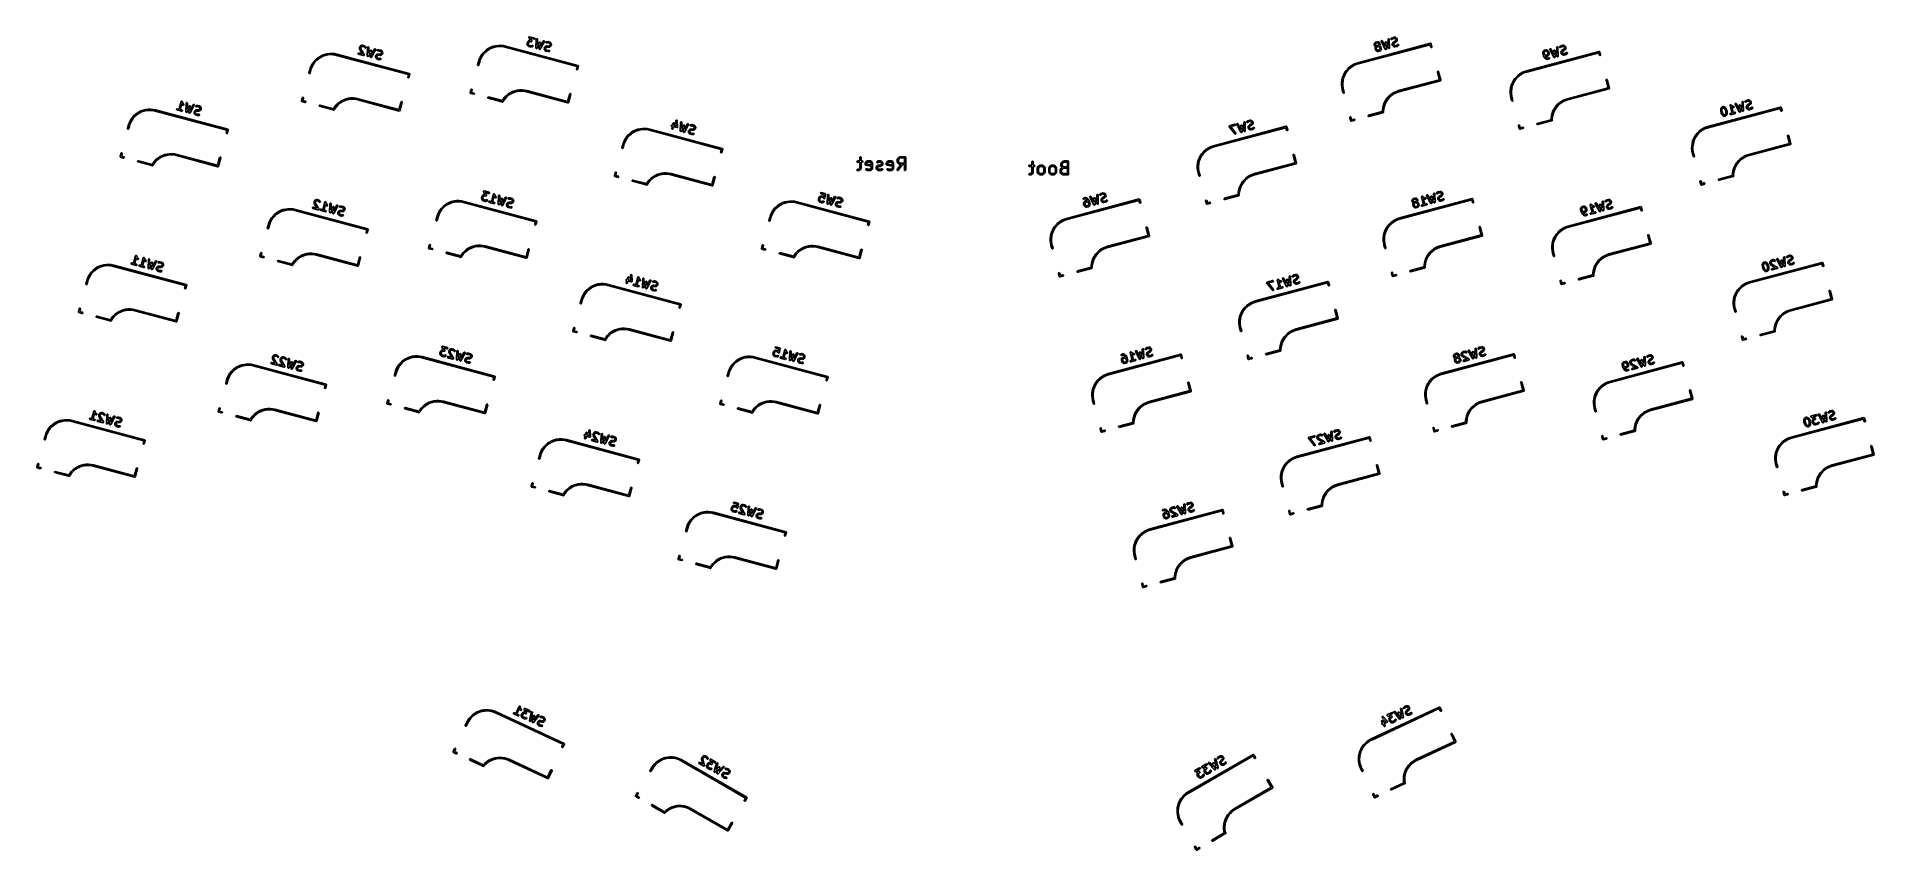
# Model space of a CAD drawing. Extents: x 46 to 264, y -122 to -26.
import ezdxf

# ---------------------------------------------------------------- set-up
doc = ezdxf.new("R2010")
doc.units = 0
doc.layers.add('BLACK', color=7, linetype='CONTINUOUS')

msp = doc.modelspace()

# ---------------------------------------------------------------- linework, layer by layer
at = {"layer": 'BLACK', "linetype": 'CONTINUOUS'}
for p, q in [((104.434, -26.0194), (104.439, -25.9997)), ((104.437, -26.0276), (104.434, -26.0194)), ((104.437, -26.0307), (104.437, -26.0276)), ((104.439, -26.0335), (104.437, -26.0307)), ((104.439, -25.9997), (104.441, -25.9796)), ((104.442, -26.0444), (104.439, -26.0335)), ((104.441, -25.9796), (104.445, -25.9754)), ((104.594, -26.3547), (104.442, -26.0444)), ((104.445, -25.9754), (104.447, -25.9695)), ((104.447, -25.9695), (104.463, -25.9576)), ((104.463, -25.9576), (104.477, -25.9433)), ((104.477, -25.9433), (104.483, -25.9428)), ((104.483, -25.9428), (104.488, -25.9393)), ((104.488, -25.9393), (104.508, -25.9406)), ((104.508, -25.9406), (104.528, -25.9388)), ((104.528, -25.9388), (105.126, -26.0991)), ((105.126, -26.0991), (105.15, -26.1101)), ((105.15, -26.1101), (105.179, -26.1521)), ((206.568, -26.1426), (206.694, -26.0596)), ((206.694, -26.0596), (206.714, -26.0507)), ((206.714, -26.0507), (206.716, -26.0498)), ((206.716, -26.0498), (206.946, -25.9881)), ((206.946, -25.9881), (206.972, -25.9859)), ((206.972, -25.9859), (206.976, -25.9878)), ((206.976, -25.9878), (206.98, -25.9871)), ((206.98, -25.9871), (207.084, -26.0085)), ((207.084, -26.0085), (207.105, -26.0167)), ((207.105, -26.0167), (207.107, -26.017)), ((207.107, -26.017), (207.165, -26.0506)), ((207.165, -26.0506), (207.182, -26.0651)), ((207.182, -26.0651), (207.184, -26.0658)), ((207.184, -26.0658), (207.254, -26.1455)), ((79.4601, -28.4233), (79.7054, -28.2626)), ((79.7054, -28.2626), (79.9672, -28.1305)), ((80.0449, -28.2554), (79.7782, -28.3887)), ((79.9672, -28.1305), (80.2421, -28.0285)), ((80.3258, -28.1553), (80.0449, -28.2554)), ((80.2421, -28.0285), (80.5267, -27.9579)), ((80.6168, -28.0898), (80.3258, -28.1553)), ((80.5267, -27.9579), (80.8175, -27.9196)), ((80.9135, -28.0598), (80.6168, -28.0898)), ((80.8175, -27.9196), (81.1107, -27.9141)), ((81.2116, -28.0658), (80.9135, -28.0598)), ((81.1107, -27.9141), (81.4027, -27.9415)), ((81.5069, -28.1077), (81.2116, -28.0658)), ((81.4027, -27.9415), (81.6897, -28.0014)), ((81.6509, -28.1463), (81.5069, -28.1077)), ((90.1655, -30.4278), (81.6509, -28.1463)), ((81.6509, -28.1463), (81.6509, -28.1463)), ((81.6509, -28.1463), (81.6509, -28.1463)), ((81.6509, -28.1463), (81.6509, -28.1463)), ((81.6897, -28.0014), (81.6897, -28.0014)), ((81.6897, -28.0014), (81.6897, -28.0014)), ((81.6897, -28.0014), (90.2768, -30.3023)), ((84.1991, -27.9544), (84.2036, -27.9033)), ((84.2285, -27.9964), (84.1991, -27.9544)), ((84.2036, -27.9033), (84.2399, -27.867)), ((84.2521, -28.0074), (84.2285, -27.9964)), ((84.2399, -27.867), (84.291, -27.8625)), ((84.8501, -28.1677), (84.2521, -28.0074)), ((84.291, -27.8625), (84.714, -27.9759)), ((84.3816, -27.2495), (84.3841, -27.2273)), ((84.3906, -27.3998), (84.3816, -27.2495)), ((84.384, -27.2256), (84.4086, -27.1336)), ((84.3841, -27.2273), (84.384, -27.2256)), ((84.3924, -27.404), (84.3906, -27.3998)), ((84.3916, -27.4084), (84.3924, -27.404)), ((84.4005, -27.4329), (84.3916, -27.4084)), ((84.714, -27.9759), (84.4005, -27.4329)), ((84.4086, -27.1336), (84.4196, -27.11)), ((84.4196, -27.11), (84.4233, -27.1075)), ((84.4233, -27.1075), (84.425, -27.1033)), ((84.425, -27.1033), (84.4956, -27.0236)), ((84.4956, -27.0236), (84.5132, -27.0097)), ((84.5132, -27.0097), (84.5142, -27.0084)), ((84.5142, -27.0084), (84.5725, -26.9748)), ((84.5489, -27.1896), (84.532, -27.2527)), ((84.532, -27.2527), (84.5392, -27.3732)), ((84.5392, -27.3732), (84.9345, -28.0577)), ((84.5998, -27.1322), (84.5489, -27.1896)), ((84.5725, -26.9748), (84.5936, -26.9671)), ((84.5936, -26.9671), (84.595, -26.9662)), ((84.595, -26.9662), (84.6993, -26.9449)), ((84.637, -27.1107), (84.5998, -27.1322)), ((84.712, -27.0954), (84.637, -27.1107)), ((84.6993, -26.9449), (84.7254, -26.9442)), ((84.9078, -27.1478), (84.712, -27.0954)), ((84.7254, -26.9442), (84.7293, -26.9463)), ((84.7293, -26.9463), (84.7338, -26.9459)), ((84.7338, -26.9459), (84.9637, -27.0075)), ((84.8726, -28.1657), (84.8501, -28.1677)), ((84.8952, -28.1657), (84.8726, -28.1657)), ((84.8978, -28.1635), (84.8952, -28.1657)), ((84.9012, -28.1632), (84.8978, -28.1635)), ((84.9172, -28.1472), (84.9012, -28.1632)), ((84.9651, -27.1987), (84.9078, -27.1478)), ((84.9345, -28.1327), (84.9172, -28.1472)), ((84.9345, -28.0577), (84.9401, -28.0731)), ((84.935, -28.1293), (84.9345, -28.1327)), ((84.9375, -28.1269), (84.935, -28.1293)), ((84.9394, -28.1044), (84.9375, -28.1269)), ((84.9434, -28.0822), (84.9394, -28.1044)), ((84.9401, -28.0731), (84.9419, -28.0758)), ((84.9419, -28.0758), (84.9418, -28.0778)), ((84.9418, -28.0778), (84.9434, -28.0822)), ((84.9637, -27.0075), (84.9874, -27.0185)), ((84.9927, -27.2465), (84.9651, -27.1987)), ((84.9874, -27.0185), (84.9899, -27.0222)), ((84.9899, -27.0222), (84.9941, -27.0239)), ((85.032, -27.2794), (84.9927, -27.2465)), ((84.9941, -27.0239), (85.0738, -27.0945)), ((85.0833, -27.2794), (85.032, -27.2794)), ((85.0738, -27.0945), (85.0877, -27.1121)), ((85.1226, -27.2465), (85.0833, -27.2794)), ((85.0877, -27.1121), (85.089, -27.1131)), ((85.089, -27.1131), (85.1226, -27.1715)), ((85.1226, -27.1715), (85.1315, -27.1959)), ((85.1315, -27.1959), (85.1226, -27.2465)), ((85.3005, -28.2287), (85.3293, -27.2011)), ((85.303, -28.2361), (85.3005, -28.2287)), ((85.3016, -28.2439), (85.303, -28.2361)), ((85.3109, -28.2599), (85.3016, -28.2439)), ((85.3167, -28.2774), (85.3109, -28.2599)), ((85.3234, -28.2815), (85.3167, -28.2774)), ((85.3273, -28.2883), (85.3234, -28.2815)), ((85.3447, -28.2946), (85.3273, -28.2883)), ((85.3293, -27.2011), (85.3346, -27.1756)), ((85.3346, -27.1756), (85.3686, -27.1373)), ((85.3686, -27.1373), (85.4194, -27.1298)), ((85.4163, -28.2909), (85.4111, -28.2968)), ((85.4237, -28.2882), (85.4163, -28.2909)), ((85.4194, -27.1298), (85.4631, -27.1567)), ((85.4405, -28.2682), (85.4237, -28.2882)), ((85.669, -27.8713), (85.4405, -28.2682)), ((85.4793, -27.2053), (85.4588, -27.9358)), ((85.4588, -27.9358), (85.6793, -27.5527)), ((85.4631, -27.1567), (85.4793, -27.2053)), ((85.6684, -28.3293), (85.669, -27.8713)), ((85.6793, -27.5527), (85.696, -27.5327)), ((85.696, -27.5327), (85.7025, -27.5304)), ((85.7025, -27.5304), (85.7069, -27.5251)), ((85.7069, -27.5251), (85.726, -27.5218)), ((85.726, -27.5218), (85.7442, -27.5151)), ((85.7442, -27.5151), (85.7507, -27.5175)), ((85.7507, -27.5175), (85.7574, -27.5163)), ((85.7574, -27.5163), (85.7742, -27.526)), ((85.7742, -27.526), (85.7925, -27.5326)), ((85.7925, -27.5326), (85.7959, -27.5386)), ((85.7959, -27.5386), (85.8018, -27.542)), ((85.8018, -27.542), (85.8084, -27.5602)), ((85.8084, -27.5602), (85.8182, -27.577)), ((86.2982, -27.4607), (85.8094, -28.365)), ((85.8182, -27.577), (85.817, -27.5838)), ((85.817, -27.5838), (85.8193, -27.5902)), ((85.8188, -28.0322), (86.1663, -27.3894)), ((85.8193, -27.5902), (85.8188, -28.0322)), ((86.1663, -27.3894), (86.1824, -27.369)), ((86.1824, -27.369), (86.2301, -27.3501)), ((86.2301, -27.3501), (86.2788, -27.3663)), ((86.2705, -28.2823), (86.2726, -28.2783)), ((86.2712, -28.3083), (86.2705, -28.2823)), ((86.2722, -28.2739), (86.2969, -28.1819)), ((86.2726, -28.2783), (86.2722, -28.2739)), ((86.2788, -27.3663), (86.3057, -27.41)), ((86.2969, -28.1819), (86.3079, -28.1583)), ((86.3057, -27.41), (86.2982, -27.4607)), ((86.3079, -28.1583), (86.3116, -28.1557)), ((86.3116, -28.1557), (86.3132, -28.1515)), ((86.3132, -28.1515), (86.3839, -28.0719)), ((86.3839, -28.0719), (86.4014, -28.0579)), ((86.4014, -28.0579), (86.4025, -28.0567)), ((86.4025, -28.0567), (86.4608, -28.023)), ((86.4372, -28.2378), (86.4217, -28.2956)), ((86.488, -28.1805), (86.4372, -28.2378)), ((86.4608, -28.023), (86.4819, -28.0153)), ((86.4674, -27.5488), (86.4903, -27.5029)), ((86.4793, -27.5987), (86.4674, -27.5488)), ((86.5205, -27.6292), (86.4793, -27.5987)), ((86.4819, -28.0153), (86.4833, -28.0145)), ((86.4833, -28.0145), (86.5876, -27.9931)), ((86.5253, -28.159), (86.488, -28.1805)), ((86.4903, -27.5029), (86.5374, -27.4825)), ((86.5464, -27.6322), (86.5205, -27.6292)), ((86.6096, -28.1417), (86.5253, -28.159)), ((86.5374, -27.4825), (86.6877, -27.4735)), ((86.6845, -27.6239), (86.5464, -27.6322)), ((86.5876, -27.9931), (86.6005, -27.9928)), ((86.6005, -27.9928), (86.6039, -27.9916)), ((86.6039, -27.9916), (86.792, -27.9948)), ((86.7977, -28.1449), (86.6096, -28.1417)), ((86.8857, -27.6778), (86.6845, -27.6239)), ((86.6877, -27.4735), (86.71, -27.476)), ((86.71, -27.476), (86.7116, -27.4759)), ((86.7116, -27.4759), (86.9416, -27.5375)), ((86.792, -27.9948), (86.8763, -27.9775)), ((86.801, -28.1437), (86.7977, -28.1449)), ((86.814, -28.1434), (86.801, -28.1437)), ((86.9183, -28.122), (86.814, -28.1434)), ((86.8763, -27.9775), (86.9135, -27.956)), ((86.943, -27.7286), (86.8857, -27.6778)), ((86.9135, -27.956), (86.9644, -27.8987)), ((86.9197, -28.1212), (86.9183, -28.122)), ((86.9408, -28.1135), (86.9197, -28.1212)), ((86.9991, -28.0798), (86.9408, -28.1135)), ((86.9416, -27.5375), (86.9652, -27.5485)), ((86.9645, -27.7659), (86.943, -27.7286)), ((86.9644, -27.8987), (86.9798, -27.8409)), ((86.9798, -27.8409), (86.9645, -27.7659)), ((86.9652, -27.5485), (86.9678, -27.5522)), ((86.9678, -27.5522), (86.9719, -27.5538)), ((86.9719, -27.5538), (87.0516, -27.6245)), ((87.0001, -28.0786), (86.9991, -28.0798)), ((87.0177, -28.0647), (87.0001, -28.0786)), ((87.0883, -27.985), (87.0177, -28.0647)), ((87.0516, -27.6245), (87.0655, -27.642)), ((87.0655, -27.642), (87.0668, -27.6431)), ((87.0668, -27.6431), (87.1005, -27.7014)), ((87.09, -27.9808), (87.0883, -27.985)), ((87.0937, -27.9782), (87.09, -27.9808)), ((87.1047, -27.9546), (87.0937, -27.9782)), ((87.1005, -27.7014), (87.1081, -27.7225)), ((87.1293, -27.8626), (87.1047, -27.9546)), ((87.1081, -27.7225), (87.109, -27.7239)), ((87.109, -27.7239), (87.1303, -27.8282)), ((87.1311, -27.8542), (87.1289, -27.8582)), ((87.1289, -27.8582), (87.1293, -27.8626)), ((87.1303, -27.8282), (87.1311, -27.8542)), ((98.6796, -28.3476), (98.8309, -28.0964)), ((98.9043, -28.2496), (98.7605, -28.5109)), ((98.8309, -28.0964), (99.0095, -27.8638)), ((99.0787, -28.0077), (98.9043, -28.2496)), ((99.0095, -27.8638), (99.2129, -27.6526)), ((99.2809, -27.7885), (99.0787, -28.0077)), ((99.2129, -27.6526), (99.4387, -27.4655)), ((99.508, -27.5953), (99.2809, -27.7885)), ((99.4387, -27.4655), (99.684, -27.3048)), ((99.7568, -27.4308), (99.508, -27.5953)), ((99.684, -27.3048), (99.9458, -27.1727)), ((100.024, -27.2976), (99.7568, -27.4308)), ((99.9458, -27.1727), (100.221, -27.0707)), ((100.304, -27.1975), (100.024, -27.2976)), ((100.221, -27.0707), (100.505, -27.0001)), ((100.595, -27.1319), (100.304, -27.1975)), ((100.505, -27.0001), (100.796, -26.9618)), ((100.892, -27.102), (100.595, -27.1319)), ((100.796, -26.9618), (101.089, -26.9563)), ((101.19, -27.108), (100.892, -27.102)), ((101.089, -26.9563), (101.381, -26.9837)), ((101.486, -27.1499), (101.19, -27.108)), ((101.381, -26.9837), (101.668, -27.0436)), ((101.629, -27.1883), (101.486, -27.1499)), ((101.63, -27.1885), (101.629, -27.1883)), ((110.144, -29.47), (101.63, -27.1885)), ((101.63, -27.1885), (101.63, -27.1885)), ((101.63, -27.1885), (101.63, -27.1885)), ((101.63, -27.1885), (101.63, -27.1885)), ((101.668, -27.0436), (101.668, -27.0436)), ((101.668, -27.0436), (101.668, -27.0436)), ((101.668, -27.0436), (110.255, -29.3445)), ((104.225, -26.7822), (104.227, -26.7783)), ((104.226, -26.8083), (104.225, -26.7822)), ((104.247, -26.9126), (104.226, -26.8083)), ((104.227, -26.7738), (104.289, -26.5438)), ((104.227, -26.7783), (104.227, -26.7738)), ((104.248, -26.914), (104.247, -26.9126)), ((104.256, -26.935), (104.248, -26.914)), ((104.29, -26.9934), (104.256, -26.935)), ((104.289, -26.5438), (104.3, -26.5202)), ((104.291, -26.9944), (104.29, -26.9934)), ((104.305, -27.012), (104.291, -26.9944)), ((104.3, -26.5202), (104.303, -26.5176)), ((104.303, -26.5176), (104.305, -26.5135)), ((104.305, -26.5135), (104.376, -26.4338)), ((104.384, -27.0826), (104.305, -27.012)), ((104.376, -26.4338), (104.393, -26.4199)), ((104.429, -26.5998), (104.377, -26.7955)), ((104.377, -26.7955), (104.392, -26.8706)), ((104.389, -27.0843), (104.384, -27.0826)), ((104.391, -27.0879), (104.389, -27.0843)), ((104.415, -27.099), (104.391, -27.0879)), ((104.392, -26.8706), (104.413, -26.9078)), ((104.393, -26.4199), (104.394, -26.4186)), ((104.394, -26.4186), (104.453, -26.3849)), ((104.413, -26.9078), (104.471, -26.9586)), ((104.691, -27.1729), (104.415, -27.099)), ((104.48, -26.5424), (104.429, -26.5998)), ((104.453, -26.3849), (104.474, -26.3773)), ((104.471, -26.9586), (104.712, -27.0234)), ((104.474, -26.3773), (104.475, -26.3764)), ((104.475, -26.3764), (104.579, -26.3551)), ((104.517, -26.5209), (104.48, -26.5424)), ((104.592, -26.5056), (104.517, -26.5209)), ((104.579, -26.3551), (104.594, -26.3547)), ((104.713, -26.538), (104.592, -26.5056)), ((105.088, -26.2439), (104.649, -26.1265)), ((104.649, -26.1265), (104.8, -26.4324)), ((104.695, -27.1725), (104.691, -27.1729)), ((104.699, -27.1746), (104.695, -27.1725)), ((104.725, -27.1739), (104.699, -27.1746)), ((104.712, -27.0234), (104.788, -27.0081)), ((104.733, -26.5362), (104.713, -26.538)), ((104.83, -27.1526), (104.725, -27.1739)), ((104.753, -26.5376), (104.733, -26.5362)), ((104.758, -26.534), (104.753, -26.5376)), ((104.764, -26.5335), (104.758, -26.534)), ((104.778, -26.5192), (104.764, -26.5335)), ((104.795, -26.5073), (104.778, -26.5192)), ((104.788, -27.0081), (104.835, -26.9805)), ((104.796, -26.5015), (104.795, -26.5073)), ((104.8, -26.4972), (104.796, -26.5015)), ((104.8, -26.4324), (104.803, -26.4433)), ((104.802, -26.4771), (104.8, -26.4972)), ((104.807, -26.4574), (104.802, -26.4771)), ((104.803, -26.4433), (104.805, -26.4461)), ((104.805, -26.4461), (104.805, -26.4492)), ((104.805, -26.4492), (104.807, -26.4574)), ((104.831, -27.1517), (104.83, -27.1526)), ((104.852, -27.1441), (104.831, -27.1517)), ((104.835, -26.9805), (104.86, -26.9716)), ((104.91, -27.1104), (104.852, -27.1441)), ((104.86, -26.9716), (104.91, -26.9805)), ((104.91, -26.9805), (104.943, -27.0198)), ((104.943, -27.0711), (104.91, -27.1104)), ((104.943, -27.0198), (104.943, -27.0711)), ((105.139, -26.2395), (105.088, -26.2439)), ((105.175, -26.2032), (105.139, -26.2395)), ((105.179, -26.1521), (105.175, -26.2032)), ((105.279, -27.2709), (105.308, -26.2433)), ((105.282, -27.2784), (105.279, -27.2709)), ((105.28, -27.2861), (105.282, -27.2784)), ((105.29, -27.3021), (105.28, -27.2861)), ((105.295, -27.3196), (105.29, -27.3021)), ((105.302, -27.3237), (105.295, -27.3196)), ((105.306, -27.3305), (105.302, -27.3237)), ((105.323, -27.3368), (105.306, -27.3305)), ((105.308, -26.2433), (105.313, -26.2178)), ((105.313, -26.2178), (105.347, -26.1795)), ((105.339, -27.3465), (105.323, -27.3368)), ((105.347, -27.3453), (105.339, -27.3465)), ((105.347, -26.1795), (105.398, -26.172)), ((105.354, -27.348), (105.347, -27.3453)), ((105.372, -27.3417), (105.354, -27.348)), ((105.39, -27.339), (105.372, -27.3417)), ((105.395, -27.3331), (105.39, -27.339)), ((105.402, -27.3304), (105.395, -27.3331)), ((105.398, -26.172), (105.442, -26.1989)), ((105.419, -27.3104), (105.402, -27.3304)), ((105.648, -26.9135), (105.419, -27.3104)), ((105.458, -26.2476), (105.437, -26.978)), ((105.437, -26.978), (105.658, -26.5949)), ((105.442, -26.1989), (105.458, -26.2476)), ((105.647, -27.3715), (105.648, -26.9135)), ((105.65, -27.3789), (105.647, -27.3715)), ((105.649, -27.3867), (105.65, -27.3789)), ((105.658, -27.4024), (105.649, -27.3867)), ((105.658, -26.5949), (105.675, -26.575)), ((105.665, -27.4197), (105.658, -27.4024)), ((105.671, -27.4237), (105.665, -27.4197)), ((105.676, -27.4304), (105.671, -27.4237)), ((105.675, -26.575), (105.681, -26.5726)), ((105.693, -27.4362), (105.676, -27.4304)), ((105.681, -26.5726), (105.686, -26.5674)), ((105.686, -26.5674), (105.705, -26.564)), ((105.709, -27.4454), (105.693, -27.4362)), ((105.705, -26.564), (105.723, -26.5574)), ((105.717, -27.4441), (105.709, -27.4454)), ((105.724, -27.4466), (105.717, -27.4441)), ((105.723, -26.5574), (105.729, -26.5597)), ((105.741, -27.4398), (105.724, -27.4466)), ((105.729, -26.5597), (105.736, -26.5585)), ((105.736, -26.5585), (105.753, -26.5682)), ((105.76, -27.4366), (105.741, -27.4398)), ((105.753, -26.5682), (105.771, -26.5748)), ((105.765, -27.4306), (105.76, -27.4366)), ((105.772, -27.4277), (105.765, -27.4306)), ((105.771, -26.5748), (105.775, -26.5808)), ((105.788, -27.4073), (105.772, -27.4277)), ((105.775, -26.5808), (105.78, -26.5842)), ((105.78, -26.5842), (105.787, -26.6025)), ((105.787, -26.6025), (105.797, -26.6192)), ((106.277, -26.503), (105.788, -27.4073)), ((105.797, -26.6192), (105.796, -26.626)), ((105.796, -26.626), (105.798, -26.6324)), ((105.797, -27.0745), (106.145, -26.4316)), ((105.798, -26.6324), (105.797, -27.0745)), ((106.145, -26.4316), (106.161, -26.4112)), ((106.161, -26.4112), (106.209, -26.3923)), ((106.209, -26.3923), (106.257, -26.4085)), ((106.249, -27.3245), (106.251, -27.3206)), ((106.25, -27.3505), (106.249, -27.3245)), ((106.271, -27.4549), (106.25, -27.3505)), ((106.251, -27.3161), (106.276, -27.2241)), ((106.251, -27.3206), (106.251, -27.3161)), ((106.257, -26.4085), (106.284, -26.4522)), ((106.272, -27.4563), (106.271, -27.4549)), ((106.28, -27.4773), (106.272, -27.4563)), ((106.276, -27.2241), (106.287, -27.2005)), ((106.284, -26.4522), (106.277, -26.503)), ((106.313, -27.5356), (106.28, -27.4773)), ((106.287, -27.2005), (106.29, -27.1979)), ((106.29, -27.1979), (106.292, -27.1938)), ((106.292, -27.1938), (106.363, -27.1141)), ((106.315, -27.5367), (106.313, -27.5356)), ((106.329, -27.5543), (106.315, -27.5367)), ((106.408, -27.6249), (106.329, -27.5543)), ((106.363, -27.1141), (106.38, -27.1001)), ((106.38, -27.1001), (106.381, -27.0989)), ((106.381, -27.0989), (106.439, -27.0652)), ((106.416, -27.28), (106.4, -27.3378)), ((106.4, -27.3378), (106.416, -27.4129)), ((106.412, -27.6266), (106.408, -27.6249)), ((106.415, -27.6302), (106.412, -27.6266)), ((106.439, -27.6412), (106.415, -27.6302)), ((106.467, -27.2227), (106.416, -27.28)), ((106.416, -27.4129), (106.437, -27.4501)), ((106.437, -27.4501), (106.495, -27.5009)), ((106.439, -27.0652), (106.461, -27.0576)), ((106.669, -27.7029), (106.439, -27.6412)), ((106.446, -26.591), (106.469, -26.5451)), ((106.458, -26.6409), (106.446, -26.591)), ((106.499, -26.6715), (106.458, -26.6409)), ((106.461, -27.0576), (106.462, -27.0567)), ((106.462, -27.0567), (106.566, -27.0354)), ((106.504, -27.2012), (106.467, -27.2227)), ((106.469, -26.5451), (106.516, -26.5247)), ((106.495, -27.5009), (106.696, -27.5548)), ((106.525, -26.6744), (106.499, -26.6715)), ((106.588, -27.184), (106.504, -27.2012)), ((106.516, -26.5247), (106.666, -26.5157)), ((106.663, -26.6661), (106.525, -26.6744)), ((106.566, -27.0354), (106.579, -27.035)), ((106.579, -27.035), (106.583, -27.0338)), ((106.583, -27.0338), (106.771, -27.037)), ((106.776, -27.1871), (106.588, -27.184)), ((106.864, -26.72), (106.663, -26.6661)), ((106.666, -26.5157), (106.689, -26.5182)), ((106.67, -27.7027), (106.669, -27.7029)), ((106.693, -27.7053), (106.67, -27.7027)), ((106.689, -26.5182), (106.69, -26.5181)), ((106.69, -26.5181), (106.92, -26.5797)), ((106.843, -27.6963), (106.693, -27.7053)), ((106.696, -27.5548), (106.834, -27.5465)), ((106.771, -27.037), (106.855, -27.0197)), ((106.78, -27.186), (106.776, -27.1871)), ((106.793, -27.1856), (106.78, -27.186)), ((106.897, -27.1643), (106.793, -27.1856)), ((106.834, -27.5465), (106.86, -27.5495)), ((106.89, -27.6759), (106.843, -27.6963)), ((106.855, -27.0197), (106.892, -26.9982)), ((106.86, -27.5495), (106.901, -27.5801)), ((106.922, -26.7709), (106.864, -26.72)), ((106.913, -27.63), (106.89, -27.6759)), ((106.892, -26.9982), (106.943, -26.9409)), ((106.898, -27.1634), (106.897, -27.1643)), ((106.919, -27.1557), (106.898, -27.1634)), ((106.901, -27.5801), (106.913, -27.63)), ((106.978, -27.1221), (106.919, -27.1557)), ((106.92, -26.5797), (106.944, -26.5907)), ((106.943, -26.8081), (106.922, -26.7709)), ((106.958, -26.8831), (106.943, -26.8081)), ((106.943, -26.9409), (106.958, -26.8831)), ((106.944, -26.5907), (106.946, -26.5944)), ((106.946, -26.5944), (106.951, -26.5961)), ((106.951, -26.5961), (107.03, -26.6667)), ((106.979, -27.1208), (106.978, -27.1221)), ((106.996, -27.1069), (106.979, -27.1208)), ((107.067, -27.0272), (106.996, -27.1069)), ((107.03, -26.6667), (107.044, -26.6843)), ((107.044, -26.6843), (107.045, -26.6853)), ((107.045, -26.6853), (107.079, -26.7436)), ((107.069, -27.023), (107.067, -27.0272)), ((107.072, -27.0205), (107.069, -27.023)), ((107.083, -26.9969), (107.072, -27.0205)), ((107.079, -26.7436), (107.087, -26.7647)), ((107.108, -26.9049), (107.083, -26.9969)), ((107.087, -26.7647), (107.088, -26.7661)), ((107.088, -26.7661), (107.109, -26.8704)), ((107.11, -26.8965), (107.108, -26.9004)), ((107.108, -26.9004), (107.108, -26.9049)), ((107.109, -26.8704), (107.11, -26.8965)), ((202.629, -29.0158), (211.216, -26.7149)), ((211.183, -26.8792), (202.668, -29.1607)), ((204.548, -26.8789), (204.55, -26.8748)), ((204.55, -26.9049), (204.548, -26.8789)), ((204.549, -26.8704), (204.57, -26.7661)), ((204.55, -26.8748), (204.549, -26.8704)), ((204.562, -26.9509), (204.55, -26.9049)), ((204.565, -26.9545), (204.562, -26.9509)), ((204.565, -26.959), (204.565, -26.9545)), ((204.579, -26.9812), (204.565, -26.959)), ((204.57, -26.7661), (204.579, -26.7452)), ((204.579, -26.7436), (204.613, -26.6853)), ((204.579, -26.7452), (204.579, -26.7436)), ((204.649, -27.0609), (204.579, -26.9812)), ((204.613, -26.6853), (204.627, -26.6681)), ((204.627, -26.6681), (204.628, -26.6667)), ((204.628, -26.6667), (204.707, -26.5961)), ((204.651, -27.0617), (204.649, -27.0609)), ((204.668, -27.0761), (204.651, -27.0617)), ((204.659, -27.2929), (204.661, -27.2888)), ((204.661, -27.3188), (204.659, -27.2929)), ((204.66, -27.2844), (204.681, -27.1801)), ((204.661, -27.2888), (204.66, -27.2844)), ((204.71, -27.5028), (204.661, -27.3188)), ((204.72, -27.1059), (204.668, -27.0761)), ((204.681, -27.1801), (204.69, -27.1592)), ((204.69, -27.1576), (204.72, -27.1059)), ((204.69, -27.1592), (204.69, -27.1576)), ((204.715, -26.8081), (204.7, -26.8831)), ((204.7, -26.8831), (204.703, -26.8949)), ((204.703, -26.8949), (204.753, -26.9522)), ((204.707, -26.5961), (204.73, -26.5824)), ((204.713, -27.5065), (204.71, -27.5028)), ((204.713, -27.511), (204.713, -27.5065)), ((204.727, -27.5332), (204.713, -27.511)), ((204.736, -26.7709), (204.715, -26.8081)), ((204.797, -27.6128), (204.727, -27.5332)), ((204.73, -26.5824), (204.734, -26.5823)), ((204.734, -26.5823), (204.738, -26.5797)), ((204.794, -26.72), (204.736, -26.7709)), ((204.738, -26.5797), (204.922, -26.5304)), ((204.753, -26.9522), (204.791, -26.9738)), ((204.791, -26.9738), (204.866, -26.9891)), ((204.943, -26.6799), (204.794, -26.72)), ((204.799, -27.6136), (204.797, -27.6128)), ((204.816, -27.628), (204.799, -27.6136)), ((204.826, -27.2221), (204.81, -27.2971)), ((204.81, -27.2971), (204.851, -27.4469)), ((204.874, -27.6617), (204.816, -27.628)), ((204.847, -27.1848), (204.826, -27.2221)), ((204.905, -27.134), (204.847, -27.1848)), ((204.851, -27.4469), (204.901, -27.5042)), ((204.866, -26.9891), (205.016, -26.949)), ((204.876, -27.662), (204.874, -27.6617)), ((204.897, -27.6702), (204.876, -27.662)), ((205.001, -27.6916), (204.897, -27.6702)), ((204.901, -27.5042), (204.939, -27.5257)), ((205.054, -27.0939), (204.905, -27.134)), ((204.922, -26.5304), (204.948, -26.5282)), ((204.939, -27.5257), (205.014, -27.5411)), ((205.019, -26.6953), (204.943, -26.6799)), ((204.948, -26.5282), (204.952, -26.53)), ((204.952, -26.53), (204.956, -26.5294)), ((204.956, -26.5294), (205.061, -26.5507)), ((205.005, -27.6909), (205.001, -27.6916)), ((205.009, -27.6928), (205.005, -27.6909)), ((205.035, -27.6905), (205.009, -27.6928)), ((205.014, -27.5411), (205.163, -27.5009)), ((205.016, -26.949), (205.073, -26.8981)), ((205.056, -26.7168), (205.019, -26.6953)), ((205.219, -27.6412), (205.035, -27.6905)), ((205.129, -27.1092), (205.054, -27.0939)), ((205.107, -26.7741), (205.056, -26.7168)), ((205.061, -26.5507), (205.081, -26.559)), ((205.073, -26.8981), (205.094, -26.8609)), ((205.081, -26.559), (205.083, -26.5593)), ((205.083, -26.5593), (205.141, -26.5929)), ((205.094, -26.8609), (205.11, -26.7859)), ((205.11, -26.7859), (205.107, -26.7741)), ((205.167, -27.1307), (205.129, -27.1092)), ((205.141, -26.5929), (205.158, -26.6074)), ((205.158, -26.6074), (205.16, -26.6081)), ((205.16, -26.6081), (205.231, -26.6878)), ((205.163, -27.5009), (205.221, -27.4501)), ((205.217, -27.188), (205.167, -27.1307)), ((205.23, -26.9254), (205.201, -26.9771)), ((205.201, -26.9771), (205.252, -27.0069)), ((205.258, -27.3378), (205.217, -27.188)), ((205.223, -27.6387), (205.219, -27.6412)), ((205.221, -27.4501), (205.242, -27.4129)), ((205.228, -27.6385), (205.223, -27.6387)), ((205.25, -27.6249), (205.228, -27.6385)), ((205.231, -26.9238), (205.23, -26.9254)), ((205.231, -26.6878), (205.244, -26.71)), ((205.239, -26.9029), (205.231, -26.9238)), ((205.26, -26.7986), (205.239, -26.9029)), ((205.242, -27.4129), (205.258, -27.3378)), ((205.244, -26.71), (205.244, -26.7145)), ((205.244, -26.7145), (205.247, -26.7181)), ((205.247, -26.7181), (205.259, -26.7641)), ((205.329, -27.5543), (205.25, -27.6249)), ((205.252, -27.0069), (205.269, -27.0213)), ((205.259, -26.7641), (205.261, -26.7901)), ((205.261, -26.7901), (205.26, -26.7942)), ((205.26, -26.7942), (205.26, -26.7986)), ((205.269, -27.0213), (205.271, -27.0221)), ((205.271, -27.0221), (205.341, -27.1018)), ((205.33, -27.5528), (205.329, -27.5543)), ((205.345, -27.5356), (205.33, -27.5528)), ((205.341, -27.1018), (205.355, -27.124)), ((205.378, -27.4773), (205.345, -27.5356)), ((205.355, -27.124), (205.355, -27.1284)), ((205.355, -27.1284), (205.358, -27.1321)), ((205.358, -27.1321), (205.407, -27.3161)), ((205.373, -26.4782), (205.383, -26.428)), ((205.381, -26.503), (205.373, -26.4782)), ((205.379, -27.4757), (205.378, -27.4773)), ((205.387, -27.4549), (205.379, -27.4757)), ((205.87, -27.4073), (205.381, -26.503)), ((205.383, -26.428), (205.423, -26.3961)), ((205.408, -27.3505), (205.387, -27.4549)), ((205.407, -27.3161), (205.409, -27.342)), ((205.409, -27.342), (205.407, -27.3461)), ((205.407, -27.3461), (205.408, -27.3505)), ((205.423, -26.3961), (205.475, -26.3976)), ((205.475, -26.3976), (205.513, -26.4316)), ((205.513, -26.4316), (205.861, -27.0745)), ((205.86, -26.6324), (205.865, -26.6068)), ((205.861, -27.0745), (205.86, -26.6324)), ((205.865, -26.6068), (205.869, -26.6015)), ((205.869, -26.6015), (205.87, -26.5948)), ((205.87, -26.5948), (205.885, -26.5823)), ((205.876, -27.4125), (205.87, -27.4073)), ((205.879, -27.4199), (205.876, -27.4125)), ((205.895, -27.4291), (205.879, -27.4199)), ((205.885, -26.5823), (205.897, -26.5674)), ((205.908, -27.4413), (205.895, -27.4291)), ((205.897, -26.5674), (205.904, -26.5662)), ((205.904, -26.5662), (205.909, -26.5618)), ((205.916, -27.4415), (205.908, -27.4413)), ((205.909, -26.5618), (205.929, -26.5619)), ((205.923, -27.4455), (205.916, -27.4415)), ((205.941, -27.4422), (205.923, -27.4455)), ((205.929, -26.5619), (205.948, -26.5585)), ((205.96, -27.4428), (205.941, -27.4422)), ((205.948, -26.5585), (205.954, -26.5619)), ((205.954, -26.5619), (205.961, -26.5619)), ((205.966, -27.4379), (205.96, -27.4428)), ((205.961, -26.5619), (205.976, -26.5744)), ((205.973, -27.4365), (205.966, -27.4379)), ((205.985, -27.4224), (205.973, -27.4365)), ((205.976, -26.5744), (205.992, -26.5841)), ((206, -27.4109), (205.985, -27.4224)), ((205.992, -26.5841), (205.995, -26.5905)), ((205.995, -26.5905), (206, -26.5949)), ((206, -26.5949), (206.221, -26.978)), ((206.001, -27.4032), (206, -27.4109)), ((206.006, -27.3972), (206.001, -27.4032)), ((206.011, -27.3715), (206.006, -27.3972)), ((206.239, -27.3104), (206.01, -26.9135)), ((206.01, -26.9135), (206.011, -27.3715)), ((206.2, -26.2476), (206.204, -26.2218)), ((206.221, -26.978), (206.2, -26.2476)), ((206.204, -26.2218), (206.236, -26.1816)), ((206.236, -26.1816), (206.286, -26.1713)), ((206.245, -27.3155), (206.239, -27.3104)), ((206.248, -27.3228), (206.245, -27.3155)), ((206.264, -27.3316), (206.248, -27.3228)), ((206.278, -27.3434), (206.264, -27.3316)), ((206.286, -27.3435), (206.278, -27.3434)), ((206.286, -26.1713), (206.331, -26.1957)), ((206.293, -27.3472), (206.286, -27.3435)), ((206.311, -27.3435), (206.293, -27.3472)), ((206.329, -27.3435), (206.311, -27.3435)), ((206.335, -27.3385), (206.329, -27.3435)), ((206.331, -26.1957), (206.35, -26.2433)), ((206.343, -27.3369), (206.335, -27.3385)), ((206.355, -27.3224), (206.343, -27.3369)), ((206.35, -26.2433), (206.379, -27.2709)), ((206.369, -27.3106), (206.355, -27.3224)), ((206.37, -27.3028), (206.369, -27.3106)), ((206.375, -27.2967), (206.37, -27.3028)), ((206.379, -27.2709), (206.375, -27.2967)), ((206.537, -26.1838), (206.568, -26.1426)), ((206.541, -26.235), (206.537, -26.1838)), ((206.576, -26.2723), (206.541, -26.235)), ((206.627, -26.2781), (206.576, -26.2723)), ((206.651, -26.2678), (206.627, -26.2781)), ((206.766, -26.1915), (206.651, -26.2678)), ((206.707, -26.8426), (206.709, -26.8385)), ((206.709, -26.8685), (206.707, -26.8426)), ((206.708, -26.8341), (206.73, -26.7298)), ((206.709, -26.8385), (206.708, -26.8341)), ((206.734, -26.9605), (206.709, -26.8685)), ((206.73, -26.7298), (206.738, -26.7089)), ((206.737, -26.9642), (206.734, -26.9605)), ((206.737, -26.9687), (206.737, -26.9642)), ((206.75, -26.9909), (206.737, -26.9687)), ((206.738, -26.7073), (206.772, -26.649)), ((206.738, -26.7089), (206.738, -26.7073)), ((206.821, -27.0705), (206.75, -26.9909)), ((206.967, -26.1376), (206.766, -26.1915)), ((206.772, -26.649), (206.786, -26.6318)), ((206.786, -26.6318), (206.787, -26.6304)), ((206.787, -26.6304), (206.867, -26.5597)), ((206.823, -27.0713), (206.821, -27.0705)), ((206.84, -27.0857), (206.823, -27.0713)), ((206.898, -27.1194), (206.84, -27.0857)), ((206.874, -26.7718), (206.859, -26.8468)), ((206.859, -26.8468), (206.874, -26.9046)), ((206.867, -26.5597), (206.878, -26.5529)), ((206.896, -26.7345), (206.874, -26.7718)), ((206.874, -26.9046), (206.925, -26.9619)), ((206.878, -26.5529), (206.88, -26.5503)), ((206.88, -26.5503), (207.045, -26.459)), ((206.96, -26.6774), (206.896, -26.7345)), ((206.9, -27.1197), (206.898, -27.1194)), ((206.92, -27.1279), (206.9, -27.1197)), ((207.025, -27.1493), (206.92, -27.1279)), ((206.925, -26.9619), (206.962, -26.9834)), ((207.125, -26.5861), (206.96, -26.6774)), ((206.962, -26.9834), (207.038, -26.9988)), ((207.042, -26.153), (206.967, -26.1376)), ((207.029, -27.1486), (207.025, -27.1493)), ((207.033, -27.1505), (207.029, -27.1486)), ((207.059, -27.1482), (207.033, -27.1505)), ((207.038, -26.9988), (207.239, -26.9449)), ((207.08, -26.1745), (207.042, -26.153)), ((207.045, -26.459), (207.109, -26.4019)), ((207.289, -27.0866), (207.059, -27.1482)), ((207.13, -26.2318), (207.08, -26.1745)), ((207.109, -26.4019), (207.131, -26.3646)), ((207.127, -26.5834), (207.125, -26.5861)), ((207.138, -26.5767), (207.127, -26.5834)), ((207.146, -26.2896), (207.13, -26.2318)), ((207.131, -26.3646), (207.146, -26.2896)), ((207.218, -26.506), (207.138, -26.5767)), ((207.233, -26.4874), (207.218, -26.5046)), ((207.218, -26.5046), (207.218, -26.506)), ((207.267, -26.4291), (207.233, -26.4874)), ((207.239, -26.9449), (207.354, -26.8686)), ((207.254, -26.1455), (207.268, -26.1677)), ((207.275, -26.4066), (207.267, -26.4275)), ((207.267, -26.4275), (207.267, -26.4291)), ((207.268, -26.1677), (207.268, -26.1722)), ((207.268, -26.1722), (207.271, -26.1759)), ((207.271, -26.1759), (207.295, -26.2678)), ((207.296, -26.3023), (207.275, -26.4066)), ((207.291, -27.0857), (207.289, -27.0866)), ((207.311, -27.0768), (207.291, -27.0857)), ((207.295, -26.2678), (207.298, -26.2938)), ((207.298, -26.2938), (207.296, -26.2979)), ((207.296, -26.2979), (207.296, -26.3023)), ((207.437, -26.9938), (207.311, -27.0768)), ((207.354, -26.8686), (207.378, -26.8583)), ((207.378, -26.8583), (207.429, -26.8641)), ((207.429, -26.8641), (207.464, -26.9014)), ((207.467, -26.9526), (207.437, -26.9938)), ((207.464, -26.9014), (207.467, -26.9526)), ((211.262, -27.1748), (211.183, -26.8792)), ((211.216, -26.7149), (211.226, -26.7141)), ((211.226, -26.7141), (211.229, -26.7127)), ((211.229, -26.7127), (211.232, -26.7135)), ((211.232, -26.7135), (211.242, -26.7127)), ((211.242, -26.7127), (211.26, -26.7209)), ((211.26, -26.7209), (211.279, -26.7259)), ((211.291, -27.2168), (211.262, -27.1748)), ((211.279, -26.7259), (211.283, -26.7315)), ((211.283, -26.7315), (211.289, -26.7343)), ((211.289, -26.7343), (211.297, -26.752)), ((211.341, -27.2301), (211.291, -27.2168)), ((211.297, -26.752), (211.308, -26.768)), ((211.308, -26.768), (211.407, -27.136)), ((211.387, -27.2084), (211.341, -27.2301)), ((211.409, -27.1619), (211.387, -27.2084)), ((211.407, -27.136), (211.409, -27.1619)), ((222.608, -29.9736), (231.195, -27.6727)), ((231.161, -27.837), (222.647, -30.1185)), ((224.526, -27.8367), (224.528, -27.8326)), ((224.529, -27.8626), (224.526, -27.8367)), ((224.528, -27.8282), (224.549, -27.7239)), ((224.528, -27.8326), (224.528, -27.8282)), ((224.627, -28.2306), (224.529, -27.8626)), ((224.549, -27.7239), (224.557, -27.703)), ((224.557, -27.703), (224.558, -27.7014)), ((224.558, -27.7014), (224.591, -27.6431)), ((224.591, -27.6431), (224.606, -27.6259)), ((224.606, -27.6245), (224.686, -27.5538)), ((224.606, -27.6259), (224.606, -27.6245)), ((224.629, -28.2335), (224.627, -28.2306)), ((224.634, -28.2476), (224.629, -28.2335)), ((224.729, -28.4193), (224.634, -28.2476)), ((224.694, -27.7659), (224.678, -27.8409)), ((224.678, -27.8409), (224.731, -28.0367)), ((224.686, -27.5538), (224.708, -27.5402)), ((224.715, -27.7286), (224.694, -27.7659)), ((224.708, -27.5402), (224.713, -27.5401)), ((224.713, -27.5401), (224.716, -27.5375)), ((224.772, -27.6778), (224.715, -27.7286)), ((224.716, -27.5375), (224.9, -27.4882)), ((224.731, -28.0367), (224.781, -28.094)), ((224.922, -27.6377), (224.772, -27.6778)), ((224.781, -28.094), (224.819, -28.1155)), ((224.881, -28.2814), (224.817, -28.2683)), ((224.817, -28.2683), (224.854, -28.3351)), ((224.819, -28.1155), (224.894, -28.1309)), ((224.885, -28.2807), (224.881, -28.2814)), ((224.889, -28.2826), (224.885, -28.2807)), ((224.915, -28.2803), (224.889, -28.2826)), ((224.894, -28.1309), (225.044, -28.0907)), ((224.9, -27.4882), (224.926, -27.4859)), ((225.099, -28.231), (224.915, -28.2803)), ((224.997, -27.653), (224.922, -27.6377)), ((224.926, -27.4859), (224.93, -27.4878)), ((224.93, -27.4878), (224.935, -27.4872)), ((224.935, -27.4872), (225.039, -27.5085)), ((225.034, -27.6745), (224.997, -27.653)), ((225.085, -27.7318), (225.034, -27.6745)), ((225.039, -27.5085), (225.06, -27.5168)), ((225.044, -28.0907), (225.101, -28.0399)), ((225.06, -27.5168), (225.062, -27.517)), ((225.062, -27.517), (225.12, -27.5507)), ((225.138, -27.9276), (225.085, -27.7318)), ((225.103, -28.2285), (225.099, -28.231)), ((225.101, -28.0399), (225.122, -28.0027)), ((225.108, -28.2284), (225.103, -28.2285)), ((225.13, -28.2147), (225.108, -28.2284)), ((225.12, -27.5507), (225.137, -27.5651)), ((225.122, -28.0027), (225.138, -27.9276)), ((225.209, -28.1441), (225.13, -28.2147)), ((225.137, -27.5651), (225.139, -27.5659)), ((225.139, -27.5659), (225.209, -27.6456)), ((225.209, -27.6456), (225.223, -27.6678)), ((225.21, -28.1426), (225.209, -28.1441)), ((225.225, -28.1255), (225.21, -28.1426)), ((225.223, -27.6678), (225.223, -27.6723)), ((225.223, -27.6723), (225.226, -27.6759)), ((225.258, -28.0671), (225.225, -28.1255)), ((225.226, -27.6759), (225.287, -27.9059)), ((225.259, -28.0655), (225.258, -28.0671)), ((225.267, -28.0447), (225.259, -28.0655)), ((225.288, -27.9404), (225.267, -28.0447)), ((225.287, -27.9059), (225.289, -27.9319)), ((225.289, -27.9319), (225.288, -27.9359)), ((225.288, -27.9359), (225.288, -27.9404)), ((225.352, -27.436), (225.362, -27.3858)), ((225.36, -27.4607), (225.352, -27.436)), ((225.849, -28.365), (225.36, -27.4607)), ((225.362, -27.3858), (225.402, -27.3539)), ((225.402, -27.3539), (225.453, -27.3553)), ((225.453, -27.3553), (225.492, -27.3894)), ((225.492, -27.3894), (225.839, -28.0322)), ((225.839, -27.5902), (225.843, -27.5646)), ((225.839, -28.0322), (225.839, -27.5902)), ((225.843, -27.5646), (225.848, -27.5593)), ((225.848, -27.5593), (225.849, -27.5526)), ((225.849, -27.5526), (225.864, -27.5401)), ((225.864, -27.5401), (225.876, -27.5252)), ((225.876, -27.5252), (225.883, -27.524)), ((225.883, -27.524), (225.888, -27.5196)), ((225.888, -27.5196), (225.908, -27.5196)), ((225.908, -27.5196), (225.927, -27.5163)), ((225.927, -27.5163), (225.933, -27.5197)), ((225.933, -27.5197), (225.939, -27.5197)), ((225.939, -27.5197), (225.954, -27.5322)), ((225.954, -27.5322), (225.971, -27.5419)), ((225.971, -27.5419), (225.973, -27.5483)), ((225.973, -27.5483), (225.979, -27.5527)), ((225.979, -27.5527), (226.199, -27.9358)), ((226.218, -28.2682), (225.989, -27.8713)), ((225.989, -27.8713), (225.99, -28.3293)), ((226.179, -27.2053), (226.183, -27.1796)), ((226.199, -27.9358), (226.179, -27.2053)), ((226.183, -27.1796), (226.214, -27.1394)), ((226.214, -27.1394), (226.265, -27.129)), ((226.224, -28.2733), (226.218, -28.2682)), ((226.226, -28.2806), (226.224, -28.2733)), ((226.243, -28.2894), (226.226, -28.2806)), ((226.257, -28.3012), (226.243, -28.2894)), ((226.265, -27.129), (226.31, -27.1534)), ((226.31, -27.1534), (226.329, -27.2011)), ((226.333, -28.2802), (226.322, -28.2947)), ((226.329, -27.2011), (226.358, -28.2287)), ((226.347, -28.2684), (226.333, -28.2802)), ((226.349, -28.2606), (226.347, -28.2684)), ((226.354, -28.2544), (226.349, -28.2606)), ((226.358, -28.2287), (226.354, -28.2544)), ((226.516, -27.1416), (226.547, -27.1004)), ((226.519, -27.1928), (226.516, -27.1416)), ((226.554, -27.23), (226.519, -27.1928)), ((226.547, -27.1004), (226.672, -27.0174)), ((226.605, -27.2359), (226.554, -27.23)), ((226.629, -27.2255), (226.605, -27.2359)), ((226.745, -27.1493), (226.629, -27.2255)), ((226.672, -27.0174), (226.693, -27.0085)), ((226.686, -27.8004), (226.688, -27.7963)), ((226.688, -27.8263), (226.686, -27.8004)), ((226.687, -27.7919), (226.708, -27.6876)), ((226.688, -27.7963), (226.687, -27.7919)), ((226.713, -27.9183), (226.688, -27.8263)), ((226.693, -27.0085), (226.694, -27.0075)), ((226.694, -27.0075), (226.924, -26.9459)), ((226.708, -27.6876), (226.717, -27.6667)), ((226.715, -27.922), (226.713, -27.9183)), ((226.715, -27.9265), (226.715, -27.922)), ((226.729, -27.9487), (226.715, -27.9265)), ((226.717, -27.6651), (226.751, -27.6068)), ((226.717, -27.6667), (226.717, -27.6651)), ((226.8, -28.0283), (226.729, -27.9487)), ((226.946, -27.0954), (226.745, -27.1493)), ((226.751, -27.6068), (226.765, -27.5896)), ((226.765, -27.5896), (226.766, -27.5882)), ((226.766, -27.5882), (226.845, -27.5175)), ((226.801, -28.0291), (226.8, -28.0283)), ((226.818, -28.0435), (226.801, -28.0291)), ((226.877, -28.0772), (226.818, -28.0435)), ((226.853, -27.7295), (226.838, -27.8046)), ((226.838, -27.8046), (226.853, -27.8624)), ((226.845, -27.5175), (226.857, -27.5107)), ((226.874, -27.6923), (226.853, -27.7295)), ((226.853, -27.8624), (226.904, -27.9197)), ((226.857, -27.5107), (226.859, -27.508)), ((226.859, -27.508), (227.023, -27.4168)), ((226.939, -27.6352), (226.874, -27.6923)), ((226.878, -28.0775), (226.877, -28.0772)), ((226.899, -28.0857), (226.878, -28.0775)), ((227.003, -28.1071), (226.899, -28.0857)), ((226.904, -27.9197), (226.941, -27.9412)), ((226.924, -26.9459), (226.95, -26.9436)), ((227.103, -27.5439), (226.939, -27.6352)), ((226.941, -27.9412), (227.016, -27.9566)), ((227.021, -27.1107), (226.946, -27.0954)), ((226.95, -26.9436), (226.954, -26.9455)), ((226.954, -26.9455), (226.959, -26.9449)), ((226.959, -26.9449), (227.063, -26.9662)), ((227.008, -28.1064), (227.003, -28.1071)), ((227.012, -28.1083), (227.008, -28.1064)), ((227.038, -28.106), (227.012, -28.1083)), ((227.016, -27.9566), (227.217, -27.9027)), ((227.058, -27.1322), (227.021, -27.1107)), ((227.023, -27.4168), (227.088, -27.3596)), ((227.268, -28.0444), (227.038, -28.106)), ((227.109, -27.1896), (227.058, -27.1322)), ((227.063, -26.9662), (227.084, -26.9745)), ((227.084, -26.9745), (227.085, -26.9748)), ((227.085, -26.9748), (227.144, -27.0084)), ((227.088, -27.3596), (227.109, -27.3224)), ((227.106, -27.5412), (227.103, -27.5439)), ((227.117, -27.5344), (227.106, -27.5412)), ((227.125, -27.2474), (227.109, -27.1896)), ((227.109, -27.3224), (227.125, -27.2474)), ((227.196, -27.4638), (227.117, -27.5344)), ((227.144, -27.0084), (227.161, -27.0228)), ((227.161, -27.0228), (227.162, -27.0236)), ((227.162, -27.0236), (227.233, -27.1033)), ((227.197, -27.4624), (227.196, -27.4638)), ((227.212, -27.4452), (227.197, -27.4624)), ((227.245, -27.3869), (227.212, -27.4452)), ((227.217, -27.9027), (227.333, -27.8264)), ((227.233, -27.1033), (227.247, -27.1255)), ((227.254, -27.3644), (227.245, -27.3852)), ((227.245, -27.3852), (227.245, -27.3869)), ((227.247, -27.1255), (227.247, -27.13)), ((227.247, -27.13), (227.249, -27.1336)), ((227.249, -27.1336), (227.274, -27.2256)), ((227.275, -27.2601), (227.254, -27.3644)), ((227.269, -28.0435), (227.268, -28.0444)), ((227.29, -28.0346), (227.269, -28.0435)), ((227.274, -27.2256), (227.276, -27.2516)), ((227.276, -27.2516), (227.274, -27.2556)), ((227.274, -27.2556), (227.275, -27.2601)), ((227.415, -27.9516), (227.29, -28.0346)), ((227.333, -27.8264), (227.357, -27.816)), ((227.357, -27.816), (227.408, -27.8219)), ((227.408, -27.8219), (227.443, -27.8592)), ((227.446, -27.9104), (227.415, -27.9516)), ((227.443, -27.8592), (227.446, -27.9104)), ((231.241, -28.1326), (231.161, -27.837)), ((231.195, -27.6727), (231.205, -27.6718)), ((231.205, -27.6718), (231.208, -27.6704)), ((231.208, -27.6704), (231.211, -27.6713)), ((231.211, -27.6713), (231.221, -27.6704)), ((231.221, -27.6704), (231.239, -27.6787)), ((231.239, -27.6787), (231.257, -27.6837)), ((231.27, -28.1746), (231.241, -28.1326)), ((231.257, -27.6837), (231.261, -27.6893)), ((231.261, -27.6893), (231.267, -27.6921)), ((231.267, -27.6921), (231.276, -27.7098)), ((231.32, -28.1879), (231.27, -28.1746)), ((231.276, -27.7098), (231.287, -27.7257)), ((231.287, -27.7257), (231.385, -28.0938)), ((231.366, -28.1662), (231.32, -28.1879)), ((231.388, -28.1197), (231.366, -28.1662)), ((231.385, -28.0938), (231.388, -28.1197)), ((78.3884, -30.2185), (78.487, -29.8505)), ((78.3929, -30.2696), (78.3884, -30.2185)), ((78.4291, -30.3059), (78.3929, -30.2696)), ((78.4803, -30.3104), (78.4291, -30.3059)), ((78.5223, -30.2809), (78.4803, -30.3104)), ((78.487, -29.8505), (78.5787, -29.5719)), ((78.487, -29.8505), (78.487, -29.8505)), ((78.5333, -30.2573), (78.5223, -30.2809)), ((78.6319, -29.8893), (78.5333, -30.2573)), ((78.5787, -29.5719), (78.7009, -29.3054)), ((78.6705, -29.7453), (78.6319, -29.8893)), ((78.6319, -29.8893), (78.6319, -29.8893)), ((78.6319, -29.8893), (78.6319, -29.8893)), ((78.7818, -29.4686), (78.6705, -29.7453)), ((78.7009, -29.3054), (78.8523, -29.0542)), ((78.9257, -29.2074), (78.7818, -29.4686)), ((78.8523, -29.0542), (79.0308, -28.8216)), ((79.1, -28.9655), (78.9257, -29.2074)), ((79.0308, -28.8216), (79.2343, -28.6104)), ((79.3022, -28.7463), (79.1, -28.9655)), ((79.2343, -28.6104), (79.4601, -28.4233)), ((79.5294, -28.5531), (79.3022, -28.7463)), ((79.7782, -28.3887), (79.5294, -28.5531)), ((85.3604, -28.3042), (85.3447, -28.2946)), ((85.3682, -28.3031), (85.3604, -28.3042)), ((85.3756, -28.3058), (85.3682, -28.3031)), ((85.3929, -28.2995), (85.3756, -28.3058)), ((85.4111, -28.2968), (85.3929, -28.2995)), ((85.6711, -28.3367), (85.6684, -28.3293)), ((85.67, -28.3445), (85.6711, -28.3367)), ((85.6796, -28.3602), (85.67, -28.3445)), ((85.6859, -28.3775), (85.6796, -28.3602)), ((85.6927, -28.3815), (85.6859, -28.3775)), ((85.6969, -28.3882), (85.6927, -28.3815)), ((85.7144, -28.394), (85.6969, -28.3882)), ((85.7303, -28.4032), (85.7144, -28.394)), ((85.7381, -28.4019), (85.7303, -28.4032)), ((85.7455, -28.4044), (85.7381, -28.4019)), ((85.7627, -28.3976), (85.7455, -28.4044)), ((85.7809, -28.3944), (85.7627, -28.3976)), ((85.7859, -28.3884), (85.7809, -28.3944)), ((85.7932, -28.3855), (85.7859, -28.3884)), ((85.8094, -28.365), (85.7932, -28.3855)), ((86.2926, -28.4126), (86.2712, -28.3083)), ((86.2934, -28.414), (86.2926, -28.4126)), ((86.3011, -28.4351), (86.2934, -28.414)), ((86.3348, -28.4934), (86.3011, -28.4351)), ((86.336, -28.4945), (86.3348, -28.4934)), ((86.3499, -28.512), (86.336, -28.4945)), ((86.4296, -28.5827), (86.3499, -28.512)), ((86.4217, -28.2956), (86.4371, -28.3706)), ((86.4338, -28.5843), (86.4296, -28.5827)), ((86.4364, -28.588), (86.4338, -28.5843)), ((86.46, -28.599), (86.4364, -28.588)), ((86.4371, -28.3706), (86.4586, -28.4079)), ((86.4586, -28.4079), (86.5159, -28.4587)), ((86.6899, -28.6606), (86.46, -28.599)), ((86.5159, -28.4587), (86.717, -28.5126)), ((86.6916, -28.6605), (86.6899, -28.6606)), ((86.7139, -28.6631), (86.6916, -28.6605)), ((86.8642, -28.654), (86.7139, -28.6631)), ((86.717, -28.5126), (86.8552, -28.5043)), ((86.8552, -28.5043), (86.8811, -28.5073)), ((86.9112, -28.6336), (86.8642, -28.654)), ((86.8811, -28.5073), (86.9223, -28.5379)), ((86.9342, -28.5878), (86.9112, -28.6336)), ((86.9223, -28.5379), (86.9342, -28.5878)), ((90.0863, -30.7234), (90.1655, -30.4278)), ((90.3298, -30.3942), (90.2312, -30.7622)), ((90.2768, -30.3023), (90.2858, -30.3065)), ((90.2858, -30.3065), (90.2891, -30.3068)), ((90.2891, -30.3068), (90.2914, -30.3091)), ((90.2914, -30.3091), (90.3004, -30.3133)), ((90.3004, -30.3133), (90.3116, -30.3293)), ((90.3116, -30.3293), (90.3254, -30.3431)), ((90.3254, -30.3431), (90.3259, -30.3498)), ((90.3259, -30.3498), (90.3298, -30.3553)), ((90.3298, -30.3553), (90.3281, -30.3748)), ((90.3281, -30.3748), (90.3298, -30.3942)), ((98.367, -29.2607), (98.4657, -28.8927)), ((98.3715, -29.3118), (98.367, -29.2607)), ((98.4078, -29.3481), (98.3715, -29.3118)), ((98.4589, -29.3526), (98.4078, -29.3481)), ((98.5009, -29.3232), (98.4589, -29.3526)), ((98.4657, -28.8927), (98.5573, -28.6142)), ((98.4657, -28.8927), (98.4657, -28.8927)), ((98.5119, -29.2996), (98.5009, -29.3232)), ((98.6105, -28.9315), (98.5119, -29.2996)), ((98.5573, -28.6142), (98.6796, -28.3476)), ((98.6491, -28.7875), (98.6105, -28.9315)), ((98.6105, -28.9315), (98.6105, -28.9315)), ((98.6105, -28.9315), (98.6105, -28.9315)), ((98.7605, -28.5109), (98.6491, -28.7875)), ((110.065, -29.7656), (110.144, -29.47)), ((110.069, -29.8167), (110.065, -29.7656)), ((110.106, -29.853), (110.069, -29.8167)), ((110.157, -29.8574), (110.106, -29.853)), ((110.199, -29.828), (110.157, -29.8574)), ((110.21, -29.8044), (110.199, -29.828)), ((110.308, -29.4364), (110.21, -29.8044)), ((110.255, -29.3445), (110.264, -29.3487)), ((110.264, -29.3487), (110.268, -29.349)), ((110.268, -29.349), (110.27, -29.3514)), ((110.27, -29.3514), (110.279, -29.3555)), ((110.279, -29.3555), (110.29, -29.3715)), ((110.29, -29.3715), (110.304, -29.3853)), ((110.304, -29.3853), (110.305, -29.392)), ((110.305, -29.392), (110.308, -29.3976)), ((110.308, -29.3976), (110.307, -29.417)), ((110.307, -29.417), (110.308, -29.4364)), ((200.909, -30.496), (201.041, -30.2342)), ((201.167, -30.307), (201.034, -30.5737)), ((201.041, -30.2342), (201.202, -29.9889)), ((201.332, -30.0582), (201.167, -30.307)), ((201.202, -29.9889), (201.389, -29.7631)), ((201.525, -29.831), (201.332, -30.0582)), ((201.389, -29.7631), (201.6, -29.5596)), ((201.744, -29.6288), (201.525, -29.831)), ((201.6, -29.5596), (201.833, -29.3811)), ((201.986, -29.4545), (201.744, -29.6288)), ((201.833, -29.3811), (202.084, -29.2297)), ((202.247, -29.3106), (201.986, -29.4545)), ((202.084, -29.2297), (202.351, -29.1075)), ((202.524, -29.1993), (202.247, -29.3106)), ((202.351, -29.1075), (202.629, -29.0158)), ((202.668, -29.1607), (202.524, -29.1993)), ((202.629, -29.0158), (202.629, -29.0158)), ((202.629, -29.0158), (202.629, -29.0158)), ((202.668, -29.1607), (202.668, -29.1607)), ((202.668, -29.1607), (202.668, -29.1607)), ((202.668, -29.1607), (202.668, -29.1607)), ((202.668, -29.1607), (202.668, -29.1607)), ((212.049, -30.093), (212.07, -30.0465)), ((212.051, -30.1189), (212.049, -30.093)), ((212.294, -31.0279), (212.051, -30.1189)), ((212.07, -30.0465), (212.117, -30.0248)), ((212.117, -30.0248), (212.166, -30.0381)), ((212.166, -30.0381), (212.196, -30.0801)), ((212.196, -30.0801), (212.459, -31.0615)), ((221.579, -30.5174), (221.812, -30.3389)), ((221.965, -30.4123), (221.723, -30.5866)), ((221.812, -30.3389), (222.063, -30.1876)), ((222.226, -30.2684), (221.965, -30.4123)), ((222.063, -30.1876), (222.329, -30.0653)), ((222.503, -30.1571), (222.226, -30.2684)), ((222.329, -30.0653), (222.608, -29.9737)), ((222.647, -30.1185), (222.503, -30.1571)), ((222.608, -29.9737), (222.608, -29.9736)), ((222.608, -29.9736), (222.608, -29.9736)), ((222.608, -29.9736), (222.608, -29.9736)), ((222.647, -30.1185), (222.647, -30.1185)), ((222.647, -30.1185), (222.647, -30.1185)), ((224.73, -28.4196), (224.729, -28.4193)), ((224.746, -28.4392), (224.73, -28.4196)), ((224.874, -28.5525), (224.746, -28.4392)), ((224.854, -28.3351), (224.968, -28.435)), ((224.878, -28.5538), (224.874, -28.5525)), ((224.886, -28.5612), (224.878, -28.5538)), ((224.945, -28.5948), (224.886, -28.5612)), ((224.946, -28.5951), (224.945, -28.5948)), ((224.967, -28.6034), (224.946, -28.5951)), ((225.072, -28.6247), (224.967, -28.6034)), ((224.968, -28.435), (225.009, -28.4588)), ((225.009, -28.4588), (225.084, -28.4742)), ((225.076, -28.624), (225.072, -28.6247)), ((225.08, -28.6259), (225.076, -28.624)), ((225.106, -28.6237), (225.08, -28.6259)), ((225.084, -28.4742), (225.251, -28.4295)), ((225.29, -28.5744), (225.106, -28.6237)), ((225.251, -28.4295), (225.277, -28.4272)), ((225.277, -28.4272), (225.324, -28.4489)), ((225.332, -28.5449), (225.29, -28.5744)), ((225.324, -28.4489), (225.345, -28.4954)), ((225.345, -28.4954), (225.332, -28.5449)), ((225.854, -28.3703), (225.849, -28.365)), ((225.857, -28.3777), (225.854, -28.3703)), ((225.873, -28.3869), (225.857, -28.3777)), ((225.887, -28.3991), (225.873, -28.3869)), ((225.895, -28.3993), (225.887, -28.3991)), ((225.902, -28.4033), (225.895, -28.3993)), ((225.92, -28.4), (225.902, -28.4033)), ((225.938, -28.4005), (225.92, -28.4)), ((225.944, -28.3957), (225.938, -28.4005)), ((225.952, -28.3943), (225.944, -28.3957)), ((225.964, -28.3801), (225.952, -28.3943)), ((225.978, -28.3687), (225.964, -28.3801)), ((225.98, -28.361), (225.978, -28.3687)), ((225.985, -28.3549), (225.98, -28.361)), ((225.99, -28.3293), (225.985, -28.3549)), ((226.265, -28.3012), (226.257, -28.3012)), ((226.272, -28.305), (226.265, -28.3012)), ((226.29, -28.3013), (226.272, -28.305)), ((226.308, -28.3013), (226.29, -28.3013)), ((226.314, -28.2962), (226.308, -28.3013)), ((226.322, -28.2947), (226.314, -28.2962)), ((90.0908, -30.7745), (90.0863, -30.7234)), ((90.1271, -30.8107), (90.0908, -30.7745)), ((90.1782, -30.8152), (90.1271, -30.8107)), ((90.2202, -30.7858), (90.1782, -30.8152)), ((90.2312, -30.7622), (90.2202, -30.7858)), ((97.4796, -32.5729), (97.5782, -32.2049)), ((97.4813, -32.5923), (97.4796, -32.5729)), ((97.4796, -32.6117), (97.4813, -32.5923)), ((97.4834, -32.6173), (97.4796, -32.6117)), ((97.484, -32.624), (97.4834, -32.6173)), ((97.4978, -32.6378), (97.484, -32.624)), ((97.509, -32.6537), (97.4978, -32.6378)), ((97.5782, -32.2049), (97.5892, -32.1813)), ((97.5892, -32.1813), (97.6312, -32.1518)), ((97.6312, -32.1518), (97.6823, -32.1563)), ((97.7231, -32.2437), (97.6439, -32.5393)), ((97.6439, -32.5393), (97.9394, -32.6185)), ((97.6823, -32.1563), (97.7186, -32.1926)), ((97.7186, -32.1926), (97.7231, -32.2437)), ((97.9394, -32.6185), (97.963, -32.6295)), ((97.963, -32.6295), (97.9925, -32.6715)), ((101.997, -32.724), (102.241, -32.569)), ((102.241, -32.569), (102.5, -32.4417)), ((102.557, -32.5757), (102.291, -32.7081)), ((102.5, -32.4417), (102.772, -32.3438)), ((102.837, -32.4762), (102.557, -32.5757)), ((102.772, -32.3438), (103.053, -32.2765)), ((103.128, -32.4112), (102.837, -32.4762)), ((103.053, -32.2765), (103.339, -32.2405)), ((103.424, -32.3816), (103.128, -32.4112)), ((103.339, -32.2405), (103.628, -32.2363)), ((103.721, -32.3878), (103.424, -32.3816)), ((103.628, -32.2363), (103.915, -32.264)), ((104.016, -32.4296), (103.721, -32.3878)), ((103.915, -32.264), (104.198, -32.3233)), ((104.159, -32.4681), (104.016, -32.4296)), ((104.159, -32.4682), (104.159, -32.4681)), ((109.066, -33.783), (104.159, -32.4682)), ((104.159, -32.4682), (104.159, -32.4682)), ((104.159, -32.4682), (104.159, -32.4682)), ((104.198, -32.3233), (104.198, -32.3233)), ((104.198, -32.3233), (104.198, -32.3233)), ((104.198, -32.3233), (109.033, -33.6187)), ((200.693, -31.6395), (200.698, -31.3463)), ((200.72, -31.9315), (200.693, -31.6395)), ((200.698, -31.3463), (200.737, -31.0556)), ((200.78, -32.2185), (200.72, -31.9315)), ((200.737, -31.0556), (200.807, -30.7709)), ((200.879, -32.5866), (200.78, -32.2185)), ((200.807, -30.7709), (200.909, -30.496)), ((200.869, -31.1456), (200.839, -31.4423)), ((200.839, -31.4423), (200.845, -31.7404)), ((200.845, -31.7404), (200.886, -32.0357)), ((200.934, -30.8547), (200.869, -31.1456)), ((200.908, -32.6286), (200.879, -32.5866)), ((200.886, -32.0357), (200.925, -32.1797)), ((200.958, -32.6419), (200.908, -32.6286)), ((200.925, -32.1797), (200.925, -32.1797)), ((200.925, -32.1797), (200.925, -32.1797)), ((200.925, -32.1797), (201.024, -32.5477)), ((201.034, -30.5737), (200.934, -30.8547)), ((201.004, -32.6202), (200.958, -32.6419)), ((201.026, -32.5737), (201.004, -32.6202)), ((201.024, -32.5477), (201.026, -32.5737)), ((206.675, -32.681), (206.923, -32.5331)), ((207.079, -32.6177), (206.818, -32.761)), ((206.923, -32.5331), (207.186, -32.4133)), ((207.355, -32.5067), (207.079, -32.6177)), ((207.186, -32.4133), (207.46, -32.3234)), ((207.499, -32.4682), (207.355, -32.5067)), ((207.46, -32.3233), (212.294, -31.0279)), ((207.46, -32.3234), (207.46, -32.3233)), ((207.46, -32.3233), (207.46, -32.3233)), ((207.46, -32.3233), (207.46, -32.3233)), ((212.406, -31.1534), (207.499, -32.4682)), ((207.499, -32.4682), (207.499, -32.4682)), ((207.499, -32.4682), (207.499, -32.4682)), ((212.422, -31.1422), (212.406, -31.1534)), ((212.439, -31.1339), (212.422, -31.1422)), ((212.442, -31.1278), (212.439, -31.1339)), ((212.448, -31.1239), (212.442, -31.1278)), ((212.453, -31.1051), (212.448, -31.1239)), ((212.461, -31.0874), (212.453, -31.1051)), ((212.459, -31.0615), (212.46, -31.0714)), ((212.46, -31.0714), (212.461, -31.0744)), ((212.461, -31.0744), (212.46, -31.0776)), ((212.46, -31.0776), (212.461, -31.0874)), ((220.672, -32.5973), (220.677, -32.3041)), ((220.699, -32.8893), (220.672, -32.5973)), ((220.677, -32.3041), (220.715, -32.0133)), ((220.715, -32.0133), (220.786, -31.7287)), ((220.786, -31.7287), (220.888, -31.4538)), ((220.847, -32.1034), (220.817, -32.4001)), ((220.817, -32.4001), (220.823, -32.6982)), ((220.913, -31.8124), (220.847, -32.1034)), ((220.888, -31.4538), (221.02, -31.192)), ((221.013, -31.5315), (220.913, -31.8124)), ((221.146, -31.2648), (221.013, -31.5315)), ((221.02, -31.192), (221.181, -30.9467)), ((221.311, -31.016), (221.146, -31.2648)), ((221.181, -30.9467), (221.368, -30.7209)), ((221.504, -30.7888), (221.311, -31.016)), ((221.368, -30.7209), (221.579, -30.5174)), ((221.723, -30.5866), (221.504, -30.7888)), ((227.439, -33.281), (232.273, -31.9857)), ((232.384, -32.1111), (227.477, -33.4259)), ((232.027, -31.0508), (232.049, -31.0043)), ((232.029, -31.0767), (232.027, -31.0508)), ((232.273, -31.9857), (232.029, -31.0767)), ((232.049, -31.0043), (232.095, -30.9826)), ((232.095, -30.9826), (232.145, -30.9959)), ((232.145, -30.9959), (232.174, -31.0379)), ((232.174, -31.0379), (232.437, -32.0193)), ((232.4, -32.1), (232.384, -32.1111)), ((232.418, -32.0917), (232.4, -32.1)), ((232.421, -32.0856), (232.418, -32.0917)), ((232.426, -32.0817), (232.421, -32.0856)), ((232.431, -32.0629), (232.426, -32.0817)), ((232.44, -32.0452), (232.431, -32.0629)), ((232.437, -32.0193), (232.438, -32.0291)), ((232.438, -32.0291), (232.44, -32.0322)), ((232.44, -32.0322), (232.439, -32.0354)), ((232.439, -32.0354), (232.44, -32.0452)), ((58.2147, -34.8634), (58.4765, -34.7312)), ((58.4765, -34.7312), (58.7515, -34.6292)), ((58.8352, -34.756), (58.5543, -34.8561)), ((58.7515, -34.6292), (59.0361, -34.5586)), ((59.1261, -34.6905), (58.8352, -34.756)), ((59.0361, -34.5586), (59.3268, -34.5204)), ((59.4228, -34.6605), (59.1261, -34.6905)), ((59.3268, -34.5204), (59.62, -34.5149)), ((59.7209, -34.6666), (59.4228, -34.6605)), ((59.62, -34.5149), (59.912, -34.5423)), ((60.0162, -34.7085), (59.7209, -34.6666)), ((59.912, -34.5423), (60.1989, -34.6021)), ((60.1602, -34.747), (60.0162, -34.7085)), ((68.6749, -37.0285), (60.1602, -34.747)), ((60.1602, -34.747), (60.1602, -34.747)), ((60.1602, -34.747), (60.1602, -34.747)), ((60.1602, -34.747), (60.1602, -34.747)), ((60.1989, -34.6021), (60.1991, -34.6021)), ((60.1991, -34.6021), (60.1991, -34.6021)), ((60.1991, -34.6021), (60.1991, -34.6021)), ((60.1991, -34.6021), (68.7861, -36.903)), ((62.7084, -34.5551), (62.7129, -34.504)), ((62.7379, -34.5971), (62.7084, -34.5551)), ((62.7129, -34.504), (62.7492, -34.4677)), ((62.7615, -34.6082), (62.7379, -34.5971)), ((62.7492, -34.4677), (62.8003, -34.4633)), ((63.3134, -34.7561), (62.7615, -34.6082)), ((62.8003, -34.4633), (63.0038, -34.5178)), ((63.0038, -34.5178), (63.2432, -33.6243)), ((63.3289, -33.884), (63.1487, -34.5566)), ((63.1487, -34.5566), (63.3522, -34.6112)), ((63.2432, -33.6243), (63.2542, -33.6007)), ((63.2542, -33.6007), (63.2578, -33.5982)), ((63.2578, -33.5982), (63.2593, -33.5942)), ((63.2593, -33.5942), (63.2784, -33.5838)), ((63.2784, -33.5838), (63.2963, -33.5713)), ((63.2963, -33.5713), (63.3006, -33.5717)), ((63.3006, -33.5717), (63.3043, -33.5696)), ((63.3043, -33.5696), (63.3257, -33.5739)), ((63.3645, -34.7516), (63.3134, -34.7561)), ((63.3257, -33.5739), (63.3474, -33.5758)), ((63.3731, -33.9605), (63.3289, -33.884)), ((63.3474, -33.5758), (63.3504, -33.5788)), ((63.3504, -33.5788), (63.3547, -33.5797)), ((63.3522, -34.6112), (63.3759, -34.6222)), ((63.3547, -33.5797), (63.3683, -33.5966)), ((63.4008, -34.7153), (63.3645, -34.7516)), ((63.3683, -33.5966), (63.3836, -33.612)), ((63.3743, -33.9616), (63.3731, -33.9605)), ((63.3883, -33.9791), (63.3743, -33.9616)), ((63.3759, -34.6222), (63.4053, -34.6642)), ((63.3836, -33.612), (63.384, -33.6163)), ((63.384, -33.6163), (63.3867, -33.6197)), ((63.3867, -33.6197), (63.4394, -33.7753)), ((63.4679, -34.0498), (63.3883, -33.9791)), ((63.4053, -34.6642), (63.4008, -34.7153)), ((63.4394, -33.7753), (63.4969, -33.875)), ((63.5157, -34.0686), (63.4679, -34.0498)), ((63.4969, -33.875), (63.5675, -33.9375)), ((63.5643, -34.0524), (63.5157, -34.0686)), ((63.5912, -34.0087), (63.5643, -34.0524)), ((63.5675, -33.9375), (63.5837, -33.9579)), ((63.5837, -33.9579), (63.5912, -34.0087)), ((63.8098, -34.8294), (63.8387, -33.8018)), ((63.8387, -33.8018), (63.8439, -33.7763)), ((63.8439, -33.7763), (63.878, -33.738)), ((63.878, -33.738), (63.9287, -33.7305)), ((63.9287, -33.7305), (63.9724, -33.7574)), ((64.1783, -34.472), (63.9498, -34.8689)), ((63.9886, -33.8061), (63.9681, -34.5365)), ((63.9681, -34.5365), (64.1887, -34.1534)), ((63.9724, -33.7574), (63.9886, -33.8061)), ((64.1778, -34.93), (64.1783, -34.472)), ((64.1887, -34.1534), (64.2054, -34.1335)), ((64.2054, -34.1335), (64.2118, -34.1311)), ((64.2118, -34.1311), (64.2162, -34.1259)), ((64.2162, -34.1259), (64.2353, -34.1225)), ((64.2353, -34.1225), (64.2536, -34.1159)), ((64.2536, -34.1159), (64.26, -34.1182)), ((64.26, -34.1182), (64.2668, -34.117)), ((64.2668, -34.117), (64.2836, -34.1267)), ((64.2836, -34.1267), (64.3018, -34.1333)), ((64.3018, -34.1333), (64.3052, -34.1393)), ((64.3052, -34.1393), (64.3112, -34.1427)), ((64.3112, -34.1427), (64.3178, -34.161)), ((64.3178, -34.161), (64.3275, -34.1777)), ((64.8075, -34.0615), (64.3187, -34.9658)), ((64.3275, -34.1777), (64.3263, -34.1845)), ((64.3263, -34.1845), (64.3287, -34.1909)), ((64.3281, -34.633), (64.6756, -33.9901)), ((64.3287, -34.1909), (64.3281, -34.633)), ((64.6756, -33.9901), (64.6918, -33.9697)), ((64.6918, -33.9697), (64.7395, -33.9508)), ((64.7395, -33.9508), (64.7881, -33.967)), ((64.7816, -34.8746), (64.8062, -34.7826)), ((64.7881, -33.967), (64.815, -34.0107)), ((64.8062, -34.7826), (64.8172, -34.759)), ((64.815, -34.0107), (64.8075, -34.0615)), ((64.8172, -34.759), (64.8209, -34.7564)), ((64.8209, -34.7564), (64.8226, -34.7523)), ((64.8226, -34.7523), (64.8932, -34.6726)), ((64.8932, -34.6726), (64.9108, -34.6586)), ((64.9108, -34.6586), (64.9118, -34.6574)), ((64.9118, -34.6574), (64.9701, -34.6237)), ((64.9974, -34.7812), (64.9465, -34.8385)), ((64.9701, -34.6237), (64.9912, -34.6161)), ((64.9767, -34.1495), (64.9997, -34.1036)), ((64.9886, -34.1994), (64.9767, -34.1495)), ((65.0298, -34.23), (64.9886, -34.1994)), ((64.9912, -34.6161), (64.9926, -34.6152)), ((64.9926, -34.6152), (65.0969, -34.5939)), ((65.0346, -34.7597), (64.9974, -34.7812)), ((64.9997, -34.1036), (65.0467, -34.0832)), ((65.0557, -34.2329), (65.0298, -34.23)), ((65.1189, -34.7425), (65.0346, -34.7597)), ((65.0467, -34.0832), (65.197, -34.0742)), ((65.1939, -34.2246), (65.0557, -34.2329)), ((65.0969, -34.5939), (65.1099, -34.5935)), ((65.1099, -34.5935), (65.1132, -34.5923)), ((65.1132, -34.5923), (65.3013, -34.5955)), ((65.307, -34.7456), (65.1189, -34.7425)), ((65.395, -34.2785), (65.1939, -34.2246)), ((65.197, -34.0742), (65.2193, -34.0767)), ((65.2193, -34.0767), (65.2209, -34.0766)), ((65.2209, -34.0766), (65.4509, -34.1382)), ((65.3013, -34.5955), (65.3856, -34.5782)), ((65.3104, -34.7445), (65.307, -34.7456)), ((65.3233, -34.7441), (65.3104, -34.7445)), ((65.4276, -34.7228), (65.3233, -34.7441)), ((65.3856, -34.5782), (65.4229, -34.5567)), ((65.4523, -34.3294), (65.395, -34.2785)), ((65.4229, -34.5567), (65.4737, -34.4994)), ((65.429, -34.7219), (65.4276, -34.7228)), ((65.4501, -34.7142), (65.429, -34.7219)), ((65.5084, -34.6806), (65.4501, -34.7142)), ((65.4509, -34.1382), (65.4745, -34.1492)), ((65.4738, -34.3666), (65.4523, -34.3294)), ((65.4737, -34.4994), (65.4892, -34.4416)), ((65.4892, -34.4416), (65.4738, -34.3666)), ((65.4745, -34.1492), (65.4771, -34.1529)), ((65.4771, -34.1529), (65.4813, -34.1546)), ((65.4813, -34.1546), (65.5609, -34.2252)), ((65.5095, -34.6793), (65.5084, -34.6806)), ((65.527, -34.6654), (65.5095, -34.6793)), ((65.5977, -34.5857), (65.527, -34.6654)), ((65.5609, -34.2252), (65.5749, -34.2428)), ((65.5749, -34.2428), (65.5761, -34.2438)), ((65.5761, -34.2438), (65.6098, -34.3021)), ((65.5993, -34.5815), (65.5977, -34.5857)), ((65.603, -34.579), (65.5993, -34.5815)), ((65.614, -34.5554), (65.603, -34.579)), ((65.6098, -34.3021), (65.6175, -34.3232)), ((65.6386, -34.4634), (65.614, -34.5554)), ((65.6175, -34.3232), (65.6183, -34.3246)), ((65.6183, -34.3246), (65.6397, -34.4289)), ((65.6404, -34.455), (65.6383, -34.4589)), ((65.6383, -34.4589), (65.6386, -34.4634)), ((65.6397, -34.4289), (65.6404, -34.455)), ((77.5009, -33.5307), (77.5995, -33.1627)), ((77.5026, -33.5501), (77.5009, -33.5307)), ((77.5009, -33.5695), (77.5026, -33.5501)), ((77.5048, -33.575), (77.5009, -33.5695)), ((77.5054, -33.5818), (77.5048, -33.575)), ((77.5192, -33.5956), (77.5054, -33.5818)), ((77.5303, -33.6115), (77.5192, -33.5956)), ((77.5393, -33.6157), (77.5303, -33.6115)), ((77.5417, -33.6181), (77.5393, -33.6157)), ((77.545, -33.6183), (77.5417, -33.6181)), ((77.5539, -33.6225), (77.545, -33.6183)), ((77.922, -33.7211), (77.5539, -33.6225)), ((77.5995, -33.1627), (77.6105, -33.139)), ((77.6105, -33.139), (77.6526, -33.1096)), ((77.6526, -33.1096), (77.7037, -33.1141)), ((77.7444, -33.2015), (77.6652, -33.497)), ((77.6652, -33.497), (77.9608, -33.5762)), ((77.7037, -33.1141), (77.7399, -33.1504)), ((77.7399, -33.1504), (77.7444, -33.2015)), ((77.9731, -33.7167), (77.922, -33.7211)), ((77.9608, -33.5762), (77.9844, -33.5873)), ((78.0093, -33.6804), (77.9731, -33.7167)), ((77.9844, -33.5873), (78.0138, -33.6293)), ((78.0138, -33.6293), (78.0093, -33.6804)), ((79.5863, -34.1283), (79.5908, -34.0772)), ((79.6158, -34.1703), (79.5863, -34.1283)), ((79.5908, -34.0772), (79.6271, -34.0409)), ((79.6394, -34.1813), (79.6158, -34.1703)), ((79.6271, -34.0409), (79.6782, -34.0364)), ((81.2628, -34.6163), (79.6394, -34.1813)), ((79.6782, -34.0364), (81.2986, -34.4706)), ((81.267, -34.6252), (81.2628, -34.6163)), ((81.3075, -34.6477), (81.267, -34.6252)), ((81.2986, -34.4706), (81.4102, -34.2934)), ((81.3535, -34.6421), (81.3075, -34.6477)), ((81.3875, -34.6105), (81.3535, -34.6421)), ((81.4596, -34.4805), (81.3875, -34.6105)), ((81.3875, -34.6105), (81.3875, -34.6105)), ((81.4102, -34.2934), (81.5901, -34.0675)), ((81.6342, -34.2396), (81.4596, -34.4805)), ((81.5901, -34.0675), (81.7938, -33.8628)), ((81.8365, -34.0215), (81.6342, -34.2396)), ((81.7938, -33.8628), (82.0188, -33.6818)), ((82.0636, -33.8294), (81.8365, -34.0215)), ((82.0188, -33.6818), (82.2624, -33.5268)), ((82.3121, -33.6659), (82.0636, -33.8294)), ((82.2624, -33.5268), (82.5216, -33.3995)), ((82.5784, -33.5334), (82.3121, -33.6659)), ((82.5216, -33.3995), (82.7933, -33.3016)), ((82.8588, -33.434), (82.5784, -33.5334)), ((82.7933, -33.3016), (83.0741, -33.2343)), ((83.1491, -33.369), (82.8588, -33.434)), ((83.0741, -33.2343), (83.3606, -33.1983)), ((83.4451, -33.3394), (83.1491, -33.369)), ((83.3606, -33.1983), (83.6494, -33.1941)), ((83.7425, -33.3455), (83.4451, -33.3394)), ((83.6494, -33.1941), (83.9368, -33.2218)), ((84.037, -33.3874), (83.7425, -33.3455)), ((83.9368, -33.2218), (84.2194, -33.2811)), ((84.1806, -33.426), (84.037, -33.3874)), ((89.0875, -34.7407), (84.1806, -33.4259)), ((84.1806, -33.4259), (84.1806, -33.4259)), ((84.1806, -33.4259), (84.1806, -33.4259)), ((84.1806, -33.4259), (84.1806, -33.426)), ((84.2194, -33.281), (84.2194, -33.281)), ((84.2194, -33.281), (84.2194, -33.281)), ((84.2194, -33.281), (89.0539, -34.5764)), ((84.2194, -33.2811), (84.2194, -33.281)), ((89.0539, -34.5764), (89.2975, -33.6675)), ((89.1069, -34.739), (89.0875, -34.7407)), ((89.1263, -34.7407), (89.1069, -34.739)), ((89.1319, -34.7369), (89.1263, -34.7407)), ((89.1386, -34.7363), (89.1319, -34.7369)), ((89.1524, -34.7225), (89.1386, -34.7363)), ((89.1684, -34.7113), (89.1524, -34.7225)), ((89.1726, -34.7023), (89.1684, -34.7113)), ((89.1749, -34.7), (89.1726, -34.7023)), ((89.1752, -34.6967), (89.1749, -34.7)), ((89.1794, -34.6877), (89.1752, -34.6967)), ((89.4423, -33.7063), (89.1794, -34.6877)), ((89.2975, -33.6675), (89.3085, -33.6439)), ((89.3085, -33.6439), (89.3505, -33.6145)), ((89.3505, -33.6145), (89.4016, -33.6189)), ((89.4016, -33.6189), (89.4379, -33.6552)), ((89.4379, -33.6552), (89.4423, -33.7063)), ((97.5179, -32.6579), (97.509, -32.6537)), ((97.5203, -32.6603), (97.5179, -32.6579)), ((97.5236, -32.6606), (97.5203, -32.6603)), ((97.5326, -32.6647), (97.5236, -32.6606)), ((97.9006, -32.7634), (97.5326, -32.6647)), ((97.9517, -32.7589), (97.9006, -32.7634)), ((97.988, -32.7226), (97.9517, -32.7589)), ((97.9925, -32.6715), (97.988, -32.7226)), ((99.565, -33.1705), (99.5695, -33.1194)), ((99.5944, -33.2125), (99.565, -33.1705)), ((99.5695, -33.1194), (99.6057, -33.0831)), ((99.618, -33.2235), (99.5944, -33.2125)), ((99.6057, -33.0831), (99.6568, -33.0786)), ((101.241, -33.6585), (99.618, -33.2235)), ((99.6568, -33.0786), (101.277, -33.5128)), ((101.246, -33.6675), (101.241, -33.6585)), ((101.286, -33.69), (101.246, -33.6675)), ((101.277, -33.5128), (101.389, -33.3356)), ((101.332, -33.6843), (101.286, -33.69)), ((101.366, -33.6527), (101.332, -33.6843)), ((101.438, -33.5227), (101.366, -33.6527)), ((101.366, -33.6527), (101.366, -33.6527)), ((101.389, -33.3356), (101.569, -33.1097)), ((101.613, -33.2819), (101.438, -33.5227)), ((101.569, -33.1097), (101.772, -32.905)), ((101.815, -33.0638), (101.613, -33.2819)), ((101.772, -32.905), (101.997, -32.724)), ((102.042, -32.8716), (101.815, -33.0638)), ((102.291, -32.7081), (102.042, -32.8716)), ((109.033, -33.6187), (109.276, -32.7097)), ((109.086, -33.7813), (109.066, -33.783)), ((109.105, -33.783), (109.086, -33.7813)), ((109.111, -33.7791), (109.105, -33.783)), ((109.117, -33.7785), (109.111, -33.7791)), ((109.131, -33.7647), (109.117, -33.7785)), ((109.147, -33.7535), (109.131, -33.7647)), ((109.151, -33.7446), (109.147, -33.7535)), ((109.154, -33.7422), (109.151, -33.7446)), ((109.158, -33.7299), (109.154, -33.7389)), ((109.154, -33.7389), (109.154, -33.7422)), ((109.421, -32.7485), (109.158, -33.7299)), ((109.276, -32.7097), (109.287, -32.6861)), ((109.287, -32.6861), (109.329, -32.6567)), ((109.329, -32.6567), (109.38, -32.6612)), ((109.38, -32.6612), (109.417, -32.6974)), ((109.417, -32.6974), (109.421, -32.7485)), ((203.905, -35.2481), (205.525, -34.8139)), ((205.525, -34.8139), (205.533, -34.6046)), ((205.533, -34.6046), (205.576, -34.319)), ((205.576, -34.319), (205.65, -34.0399)), ((205.65, -34.0399), (205.754, -33.7707)), ((205.7, -34.446), (205.67, -34.7419)), ((205.67, -34.7419), (205.672, -34.8906)), ((205.766, -34.156), (205.7, -34.446)), ((205.754, -33.7707), (205.888, -33.5146)), ((205.867, -33.8761), (205.766, -34.156)), ((206.001, -33.6102), (205.867, -33.8761)), ((205.888, -33.5146), (206.049, -33.2748)), ((206.165, -33.3624), (206.001, -33.6102)), ((206.049, -33.2748), (206.235, -33.0542)), ((206.358, -33.1361), (206.165, -33.3624)), ((206.235, -33.0542), (206.445, -32.8554)), ((206.577, -32.9347), (206.358, -33.1361)), ((206.445, -32.8554), (206.675, -32.681)), ((206.818, -32.761), (206.577, -32.9347)), ((220.759, -33.1763), (220.699, -32.8893)), ((220.857, -33.5443), (220.759, -33.1763)), ((220.759, -33.1763), (220.759, -33.1763)), ((220.823, -32.6982), (220.865, -32.9935)), ((220.887, -33.5864), (220.857, -33.5443)), ((220.865, -32.9935), (220.904, -33.1375)), ((220.936, -33.5996), (220.887, -33.5864)), ((220.904, -33.1375), (220.904, -33.1375)), ((220.904, -33.1375), (220.904, -33.1375)), ((220.904, -33.1375), (220.904, -33.1375)), ((220.904, -33.1375), (221.002, -33.5055)), ((220.983, -33.578), (220.936, -33.5996)), ((221.005, -33.5315), (220.983, -33.578)), ((221.002, -33.5055), (221.005, -33.5315)), ((225.629, -34.9977), (225.733, -34.7284)), ((225.733, -34.7284), (225.867, -34.4723)), ((225.979, -34.568), (225.846, -34.8338)), ((225.867, -34.4723), (226.027, -34.2325)), ((226.144, -34.3201), (225.979, -34.568)), ((226.027, -34.2325), (226.214, -34.0119)), ((226.337, -34.0938), (226.144, -34.3201)), ((226.214, -34.0119), (226.423, -33.8132)), ((226.556, -33.8924), (226.337, -34.0938)), ((226.423, -33.8132), (226.653, -33.6387)), ((226.797, -33.7187), (226.556, -33.8924)), ((226.653, -33.6387), (226.901, -33.4908)), ((227.058, -33.5753), (226.797, -33.7187)), ((226.901, -33.4908), (227.164, -33.371)), ((227.334, -33.4643), (227.058, -33.5753)), ((227.164, -33.371), (227.439, -33.281)), ((227.477, -33.426), (227.334, -33.4643)), ((227.439, -33.281), (227.439, -33.281)), ((227.439, -33.281), (227.439, -33.281)), ((227.439, -33.281), (227.439, -33.281)), ((227.477, -33.4259), (227.477, -33.4259)), ((227.477, -33.4259), (227.477, -33.4259)), ((227.477, -33.4259), (227.477, -33.4259)), ((227.477, -33.4259), (227.477, -33.426)), ((244.099, -36.5743), (252.686, -34.2734)), ((252.652, -34.4377), (244.137, -36.7192)), ((245.603, -34.5561), (245.605, -34.5434)), ((245.606, -34.7524), (245.603, -34.5561)), ((245.604, -34.5398), (245.626, -34.4355)), ((245.605, -34.5434), (245.604, -34.5398)), ((245.607, -34.7557), (245.606, -34.7524)), ((245.609, -34.7706), (245.607, -34.7557)), ((245.67, -35.0006), (245.609, -34.7706)), ((245.626, -34.4355), (245.634, -34.4147)), ((245.634, -34.4131), (245.668, -34.3547)), ((245.634, -34.4147), (245.634, -34.4131)), ((245.668, -34.3547), (245.682, -34.3376)), ((245.682, -34.3376), (245.683, -34.3361)), ((245.683, -34.3361), (245.763, -34.2655)), ((245.77, -34.4775), (245.753, -34.5618)), ((245.753, -34.5618), (245.756, -34.7407)), ((245.756, -34.7407), (245.813, -34.9528)), ((245.763, -34.2655), (245.785, -34.2518)), ((245.792, -34.4403), (245.77, -34.4775)), ((245.785, -34.2518), (245.789, -34.2517)), ((245.789, -34.2517), (245.793, -34.2491)), ((245.849, -34.3895), (245.792, -34.4403)), ((245.793, -34.2491), (245.885, -34.2245)), ((245.907, -34.374), (245.849, -34.3895)), ((245.885, -34.2245), (245.911, -34.2222)), ((245.982, -34.3893), (245.907, -34.374)), ((245.911, -34.2222), (245.915, -34.2241)), ((245.915, -34.2241), (245.92, -34.2235)), ((245.92, -34.2235), (246.024, -34.2448)), ((246.019, -34.4108), (245.982, -34.3893)), ((246.076, -34.4752), (246.019, -34.4108)), ((246.024, -34.2448), (246.045, -34.2531)), ((246.045, -34.2531), (246.046, -34.2533)), ((246.046, -34.2533), (246.105, -34.287)), ((246.163, -34.6316), (246.076, -34.4752)), ((246.105, -34.287), (246.122, -34.3014)), ((246.122, -34.3014), (246.123, -34.3022)), ((246.123, -34.3022), (246.194, -34.3819)), ((246.22, -34.8438), (246.163, -34.6316)), ((246.194, -34.3819), (246.201, -34.3929)), ((246.201, -34.3929), (246.203, -34.3952)), ((246.203, -34.3952), (246.299, -34.5669)), ((246.299, -34.5669), (246.304, -34.581)), ((246.304, -34.581), (246.306, -34.5839)), ((246.306, -34.5839), (246.367, -34.8139)), ((246.367, -34.8139), (246.368, -34.8288)), ((246.704, -34.0562), (246.706, -34.0523)), ((246.706, -34.0822), (246.704, -34.0562)), ((246.705, -34.0481), (246.716, -34.0295)), ((246.706, -34.0523), (246.705, -34.0481)), ((246.945, -34.9757), (246.706, -34.0822)), ((246.716, -34.0295), (246.725, -34.0097)), ((246.725, -34.0097), (246.729, -34.0079)), ((246.729, -34.0079), (246.732, -34.0042)), ((246.732, -34.0042), (246.752, -33.9973)), ((246.752, -33.9973), (246.772, -33.9881)), ((246.772, -33.9881), (246.776, -33.9892)), ((246.776, -33.9892), (246.78, -33.9878)), ((246.78, -33.9878), (246.8, -33.9957)), ((246.8, -33.9957), (246.821, -34.0013)), ((246.821, -34.0013), (246.824, -34.0049)), ((246.824, -34.0049), (246.828, -34.0064)), ((246.828, -34.0064), (246.951, -34.1149)), ((246.987, -34.3084), (246.91, -34.2643)), ((246.91, -34.2643), (247.09, -34.9368)), ((246.951, -34.1149), (247.051, -34.1724)), ((246.988, -34.3087), (246.987, -34.3084)), ((247.009, -34.3169), (246.988, -34.3087)), ((247.113, -34.3383), (247.009, -34.3169)), ((247.051, -34.1724), (247.143, -34.1913)), ((247.164, -34.3308), (247.113, -34.3383)), ((247.143, -34.1913), (247.168, -34.2009)), ((247.198, -34.2924), (247.164, -34.3308)), ((247.168, -34.2009), (247.2, -34.2411)), ((247.2, -34.2411), (247.198, -34.2924)), ((247.302, -33.9135), (247.313, -33.8632)), ((247.31, -33.9382), (247.302, -33.9135)), ((247.799, -34.8425), (247.31, -33.9382)), ((247.313, -33.8632), (247.353, -33.8314)), ((247.353, -33.8314), (247.404, -33.8328)), ((247.404, -33.8328), (247.442, -33.8669)), ((247.442, -33.8669), (247.79, -34.5097)), ((247.789, -34.0677), (247.794, -34.042)), ((247.79, -34.5097), (247.789, -34.0677)), ((247.794, -34.042), (247.798, -34.0368)), ((247.798, -34.0368), (247.799, -34.03)), ((247.799, -34.03), (247.814, -34.0176)), ((247.814, -34.0176), (247.827, -34.0027)), ((247.827, -34.0027), (247.833, -34.0015)), ((247.833, -34.0015), (247.839, -33.9971)), ((247.839, -33.9971), (247.858, -33.9971)), ((247.858, -33.9971), (247.877, -33.9937)), ((247.877, -33.9937), (247.883, -33.9972)), ((247.883, -33.9972), (247.89, -33.9972)), ((247.89, -33.9972), (247.905, -34.0096)), ((247.905, -34.0096), (247.922, -34.0193)), ((247.922, -34.0193), (247.924, -34.0258)), ((247.924, -34.0258), (247.929, -34.0302)), ((247.929, -34.0302), (248.15, -34.4132)), ((247.94, -34.8068), (247.936, -34.8324)), ((248.168, -34.7457), (247.94, -34.3488)), ((247.94, -34.3488), (247.94, -34.8068)), ((248.129, -33.6828), (248.133, -33.657)), ((248.15, -34.4132), (248.129, -33.6828)), ((248.133, -33.657), (248.165, -33.6168)), ((248.165, -33.6168), (248.215, -33.6065)), ((248.174, -34.7507), (248.168, -34.7457)), ((248.177, -34.7581), (248.174, -34.7507)), ((248.193, -34.7668), (248.177, -34.7581)), ((248.207, -34.7787), (248.193, -34.7668)), ((248.215, -34.7787), (248.207, -34.7787)), ((248.215, -33.6065), (248.26, -33.6309)), ((248.222, -34.7825), (248.215, -34.7787)), ((248.24, -34.7787), (248.222, -34.7825)), ((248.259, -34.7788), (248.24, -34.7787)), ((248.265, -34.7737), (248.259, -34.7788)), ((248.26, -33.6309), (248.279, -33.6786)), ((248.272, -34.7721), (248.265, -34.7737)), ((248.284, -34.7577), (248.272, -34.7721)), ((248.279, -33.6786), (248.308, -34.7062)), ((248.298, -34.7458), (248.284, -34.7577)), ((248.299, -34.7381), (248.298, -34.7458)), ((248.304, -34.7319), (248.299, -34.7381)), ((248.308, -34.7062), (248.304, -34.7319)), ((248.467, -33.619), (248.497, -33.5778)), ((248.47, -33.6703), (248.467, -33.619)), ((248.505, -33.7075), (248.47, -33.6703)), ((248.497, -33.5778), (248.623, -33.4949)), ((248.556, -33.7134), (248.505, -33.7075)), ((248.58, -33.703), (248.556, -33.7134)), ((248.695, -33.6268), (248.58, -33.703)), ((248.623, -33.4949), (248.644, -33.486)), ((248.636, -34.2778), (248.638, -34.2738)), ((248.639, -34.3038), (248.636, -34.2778)), ((248.638, -34.2693), (248.659, -34.165)), ((248.638, -34.2738), (248.638, -34.2693)), ((248.663, -34.3958), (248.639, -34.3038)), ((248.644, -33.486), (248.645, -33.485)), ((248.645, -33.485), (248.875, -33.4234)), ((248.659, -34.165), (248.667, -34.1442)), ((248.666, -34.3995), (248.663, -34.3958)), ((248.666, -34.4039), (248.666, -34.3995)), ((248.68, -34.4261), (248.666, -34.4039)), ((248.667, -34.1442), (248.668, -34.1426)), ((248.668, -34.1426), (248.701, -34.0842)), ((248.75, -34.5058), (248.68, -34.4261)), ((248.897, -33.5729), (248.695, -33.6268)), ((248.701, -34.0842), (248.716, -34.0671)), ((248.716, -34.0656), (248.796, -33.995)), ((248.716, -34.0671), (248.716, -34.0656)), ((248.752, -34.5066), (248.75, -34.5058)), ((248.769, -34.521), (248.752, -34.5066)), ((248.827, -34.5547), (248.769, -34.521)), ((248.804, -34.207), (248.788, -34.2821)), ((248.788, -34.2821), (248.804, -34.3399)), ((248.796, -33.995), (248.807, -33.9882)), ((248.825, -34.1698), (248.804, -34.207)), ((248.804, -34.3399), (248.855, -34.3972)), ((248.807, -33.9882), (248.809, -33.9855)), ((248.809, -33.9855), (248.974, -33.8942)), ((248.889, -34.1127), (248.825, -34.1698)), ((248.829, -34.5549), (248.827, -34.5547)), ((248.85, -34.5632), (248.829, -34.5549)), ((248.954, -34.5845), (248.85, -34.5632)), ((248.855, -34.3972), (248.892, -34.4187)), ((248.875, -33.4234), (248.901, -33.4211)), ((249.054, -34.0214), (248.889, -34.1127)), ((248.892, -34.4187), (248.967, -34.434)), ((248.972, -33.5882), (248.897, -33.5729)), ((248.901, -33.4211), (248.905, -33.423)), ((248.905, -33.423), (248.909, -33.4224)), ((248.909, -33.4224), (249.014, -33.4437)), ((248.959, -34.5839), (248.954, -34.5845)), ((248.963, -34.5858), (248.959, -34.5839)), ((248.989, -34.5835), (248.963, -34.5858)), ((248.967, -34.434), (249.168, -34.3801)), ((249.009, -33.6097), (248.972, -33.5882)), ((248.974, -33.8942), (249.038, -33.8371)), ((249.219, -34.5219), (248.989, -34.5835)), ((249.06, -33.667), (249.009, -33.6097)), ((249.014, -33.4437), (249.034, -33.4519)), ((249.034, -33.4519), (249.036, -33.4522)), ((249.036, -33.4522), (249.094, -33.4859)), ((249.038, -33.8371), (249.06, -33.7999)), ((249.056, -34.0187), (249.054, -34.0214)), ((249.067, -34.0119), (249.056, -34.0187)), ((249.075, -33.7248), (249.06, -33.667)), ((249.06, -33.7999), (249.075, -33.7248)), ((249.147, -33.9413), (249.067, -34.0119)), ((249.094, -33.4859), (249.112, -33.5003)), ((249.112, -33.5003), (249.113, -33.5011)), ((249.113, -33.5011), (249.184, -33.5808)), ((249.148, -33.9398), (249.147, -33.9413)), ((249.162, -33.9227), (249.148, -33.9398)), ((249.196, -33.8643), (249.162, -33.9227)), ((249.168, -34.3801), (249.283, -34.3039)), ((249.184, -33.5808), (249.197, -33.603)), ((249.204, -33.8419), (249.196, -33.8627)), ((249.196, -33.8627), (249.196, -33.8643)), ((249.197, -33.603), (249.197, -33.6074)), ((249.197, -33.6074), (249.2, -33.6111)), ((249.2, -33.6111), (249.225, -33.7031)), ((249.226, -33.7376), (249.204, -33.8419)), ((249.22, -34.5209), (249.219, -34.5219)), ((249.24, -34.512), (249.22, -34.5209)), ((249.225, -33.7031), (249.227, -33.7291)), ((249.227, -33.7291), (249.225, -33.7331)), ((249.225, -33.7331), (249.226, -33.7376)), ((249.366, -34.4291), (249.24, -34.512)), ((249.283, -34.3039), (249.307, -34.2935)), ((249.307, -34.2935), (249.358, -34.2994)), ((249.358, -34.2994), (249.394, -34.3366)), ((249.397, -34.3878), (249.366, -34.4291)), ((249.394, -34.3366), (249.397, -34.3878)), ((252.731, -34.7333), (252.652, -34.4377)), ((252.686, -34.2734), (252.696, -34.2726)), ((252.696, -34.2726), (252.699, -34.2712)), ((252.699, -34.2712), (252.702, -34.272)), ((252.702, -34.272), (252.712, -34.2712)), ((252.712, -34.2712), (252.729, -34.2794)), ((252.729, -34.2794), (252.748, -34.2844)), ((252.761, -34.7753), (252.731, -34.7333)), ((252.748, -34.2844), (252.752, -34.29)), ((252.752, -34.29), (252.758, -34.2928)), ((252.758, -34.2928), (252.766, -34.3105)), ((252.81, -34.7886), (252.761, -34.7753)), ((252.766, -34.3105), (252.778, -34.3265)), ((252.778, -34.3265), (252.876, -34.6945)), ((252.857, -34.7669), (252.81, -34.7886)), ((252.878, -34.7204), (252.857, -34.7669)), ((252.876, -34.6945), (252.878, -34.7204)), ((56.8977, -36.8192), (56.9963, -36.4512)), ((56.9022, -36.8703), (56.8977, -36.8192)), ((56.9385, -36.9066), (56.9022, -36.8703)), ((56.9896, -36.9111), (56.9385, -36.9066)), ((57.0316, -36.8817), (56.9896, -36.9111)), ((56.9963, -36.4512), (57.088, -36.1727)), ((56.9963, -36.4512), (56.9963, -36.4512)), ((57.0426, -36.8581), (57.0316, -36.8817)), ((57.1412, -36.49), (57.0426, -36.8581)), ((57.088, -36.1727), (57.2103, -35.9061)), ((57.1798, -36.346), (57.1412, -36.49)), ((57.1412, -36.49), (57.1412, -36.49)), ((57.2912, -36.0694), (57.1798, -36.346)), ((57.2103, -35.9061), (57.3616, -35.6549)), ((57.435, -35.8082), (57.2912, -36.0694)), ((57.3616, -35.6549), (57.5401, -35.4223)), ((57.6093, -35.5662), (57.435, -35.8082)), ((57.5401, -35.4223), (57.7436, -35.2111)), ((57.8115, -35.347), (57.6093, -35.5662)), ((57.7436, -35.2111), (57.9694, -35.024)), ((58.0387, -35.1538), (57.8115, -35.347)), ((57.9694, -35.024), (58.2147, -34.8634)), ((58.2875, -34.9894), (58.0387, -35.1538)), ((58.5543, -34.8561), (58.2875, -34.9894)), ((63.8123, -34.8369), (63.8098, -34.8294)), ((63.8109, -34.8446), (63.8123, -34.8369)), ((63.8202, -34.8606), (63.8109, -34.8446)), ((63.826, -34.8781), (63.8202, -34.8606)), ((63.8327, -34.8822), (63.826, -34.8781)), ((63.8367, -34.889), (63.8327, -34.8822)), ((63.854, -34.8953), (63.8367, -34.889)), ((63.8697, -34.905), (63.854, -34.8953)), ((63.8775, -34.9038), (63.8697, -34.905)), ((63.8849, -34.9065), (63.8775, -34.9038)), ((63.9022, -34.9002), (63.8849, -34.9065)), ((63.9205, -34.8975), (63.9022, -34.9002)), ((63.9257, -34.8916), (63.9205, -34.8975)), ((63.9331, -34.8889), (63.9257, -34.8916)), ((63.9498, -34.8689), (63.9331, -34.8889)), ((64.1804, -34.9374), (64.1778, -34.93)), ((64.1793, -34.9452), (64.1804, -34.9374)), ((64.189, -34.9609), (64.1793, -34.9452)), ((64.1953, -34.9782), (64.189, -34.9609)), ((64.2021, -34.9822), (64.1953, -34.9782)), ((64.2062, -34.9889), (64.2021, -34.9822)), ((64.2237, -34.9947), (64.2062, -34.9889)), ((64.2397, -35.0039), (64.2237, -34.9947)), ((64.2474, -35.0026), (64.2397, -35.0039)), ((64.2549, -35.0051), (64.2474, -35.0026)), ((64.272, -34.9983), (64.2549, -35.0051)), ((64.2902, -34.9951), (64.272, -34.9983)), ((64.2953, -34.9891), (64.2902, -34.9951)), ((64.3026, -34.9862), (64.2953, -34.9891)), ((64.3187, -34.9658), (64.3026, -34.9862)), ((64.7798, -34.883), (64.782, -34.8791)), ((64.7805, -34.909), (64.7798, -34.883)), ((64.8019, -35.0134), (64.7805, -34.909)), ((64.782, -34.8791), (64.7816, -34.8746)), ((64.8027, -35.0148), (64.8019, -35.0134)), ((64.8104, -35.0358), (64.8027, -35.0148)), ((64.8441, -35.0941), (64.8104, -35.0358)), ((64.8453, -35.0952), (64.8441, -35.0941)), ((64.8593, -35.1128), (64.8453, -35.0952)), ((64.9389, -35.1834), (64.8593, -35.1128)), ((64.9465, -34.8385), (64.931, -34.8963)), ((64.931, -34.8963), (64.9464, -34.9714)), ((64.9431, -35.1851), (64.9389, -35.1834)), ((64.9457, -35.1887), (64.9431, -35.1851)), ((64.9693, -35.1997), (64.9457, -35.1887)), ((64.9464, -34.9714), (64.9679, -35.0086)), ((64.9679, -35.0086), (65.0252, -35.0594)), ((65.1993, -35.2614), (64.9693, -35.1997)), ((65.0252, -35.0594), (65.2263, -35.1133)), ((65.2009, -35.2612), (65.1993, -35.2614)), ((65.2232, -35.2638), (65.2009, -35.2612)), ((65.3735, -35.2548), (65.2232, -35.2638)), ((65.2263, -35.1133), (65.3645, -35.105)), ((65.3645, -35.105), (65.3904, -35.108)), ((65.4206, -35.2344), (65.3735, -35.2548)), ((65.3904, -35.108), (65.4316, -35.1386)), ((65.4435, -35.1885), (65.4206, -35.2344)), ((65.4316, -35.1386), (65.4435, -35.1885)), ((68.8392, -36.9949), (68.7406, -37.3629)), ((68.7861, -36.903), (68.7951, -36.9072)), ((68.7951, -36.9072), (68.7984, -36.9075)), ((68.7984, -36.9075), (68.8008, -36.9099)), ((68.8008, -36.9099), (68.8097, -36.914)), ((68.8097, -36.914), (68.8209, -36.93)), ((68.8209, -36.93), (68.8347, -36.9438)), ((68.8347, -36.9438), (68.8353, -36.9505)), ((68.8353, -36.9505), (68.8392, -36.9561)), ((68.8392, -36.9561), (68.8375, -36.9755)), ((68.8375, -36.9755), (68.8392, -36.9949)), ((117.032, -37.0101), (117.307, -36.9081)), ((117.307, -36.9081), (117.591, -36.8375)), ((117.681, -36.9694), (117.391, -37.0349)), ((117.591, -36.8375), (117.882, -36.7993)), ((117.978, -36.9394), (117.681, -36.9694)), ((117.882, -36.7993), (118.175, -36.7938)), ((118.276, -36.9455), (117.978, -36.9394)), ((118.175, -36.7938), (118.467, -36.8212)), ((118.572, -36.9874), (118.276, -36.9455)), ((118.467, -36.8212), (118.754, -36.881)), ((118.716, -37.026), (118.572, -36.9874)), ((118.754, -36.881), (118.754, -36.881)), ((118.754, -36.881), (118.754, -36.881)), ((118.754, -36.881), (127.342, -39.1819)), ((118.754, -36.881), (118.754, -36.881)), ((121.304, -36.4997), (121.309, -36.4486)), ((121.334, -36.5418), (121.304, -36.4997)), ((121.309, -36.4486), (121.345, -36.4123)), ((121.357, -36.5528), (121.334, -36.5418)), ((121.345, -36.4123), (121.396, -36.4079)), ((121.356, -36.8199), (121.423, -36.5703)), ((121.36, -36.871), (121.356, -36.8199)), ((121.423, -36.5703), (121.357, -36.5528)), ((121.397, -36.9072), (121.36, -36.871)), ((121.396, -36.4079), (121.462, -36.4254)), ((121.448, -36.9117), (121.397, -36.9072)), ((121.49, -36.8823), (121.448, -36.9117)), ((121.462, -36.4254), (121.528, -36.1759)), ((121.501, -36.8587), (121.49, -36.8823)), ((121.568, -36.6091), (121.501, -36.8587)), ((121.528, -36.1759), (121.539, -36.1523)), ((121.539, -36.1523), (121.581, -36.1229)), ((121.955, -36.713), (121.568, -36.6091)), ((121.581, -36.1229), (121.633, -36.1273)), ((121.673, -36.2147), (121.606, -36.4643)), ((121.606, -36.4643), (121.893, -36.5412)), ((121.633, -36.1273), (121.669, -36.1636)), ((121.669, -36.1636), (121.673, -36.2147)), ((121.855, -35.8935), (121.858, -35.8676)), ((121.893, -36.5412), (121.855, -35.8935)), ((121.858, -35.8676), (121.888, -35.8264)), ((121.888, -35.8264), (121.938, -35.8145)), ((121.938, -35.8145), (121.984, -35.8374)), ((121.961, -36.7125), (121.955, -36.713)), ((121.966, -36.715), (121.961, -36.7125)), ((121.986, -36.7103), (121.966, -36.715)), ((121.984, -35.8374), (122.004, -35.8845)), ((122.006, -36.7085), (121.986, -36.7103)), ((122.004, -35.8845), (122.049, -36.636)), ((122.01, -36.7045), (122.006, -36.7085)), ((122.016, -36.7031), (122.01, -36.7045)), ((122.028, -36.6867), (122.016, -36.7031)), ((122.042, -36.6722), (122.028, -36.6867)), ((122.043, -36.6665), (122.042, -36.6722)), ((122.046, -36.6619), (122.043, -36.6665)), ((122.049, -36.636), (122.046, -36.6619)), ((122.365, -37.1083), (122.394, -36.0808)), ((122.394, -36.0808), (122.399, -36.0552)), ((122.399, -36.0552), (122.433, -36.0169)), ((122.433, -36.0169), (122.484, -36.0094)), ((122.484, -36.0094), (122.528, -36.0363)), ((122.734, -36.7509), (122.505, -37.1478)), ((122.544, -36.085), (122.524, -36.8154)), ((122.524, -36.8154), (122.744, -36.4323)), ((122.528, -36.0363), (122.544, -36.085)), ((122.733, -37.2089), (122.734, -36.7509)), ((122.744, -36.4323), (122.761, -36.4124)), ((122.761, -36.4124), (122.767, -36.41)), ((122.767, -36.41), (122.772, -36.4048)), ((122.772, -36.4048), (122.791, -36.4014)), ((122.791, -36.4014), (122.809, -36.3948)), ((122.809, -36.3948), (122.815, -36.3971)), ((122.815, -36.3971), (122.822, -36.3959)), ((122.822, -36.3959), (122.839, -36.4056)), ((122.839, -36.4056), (122.857, -36.4122)), ((122.857, -36.4122), (122.861, -36.4182)), ((122.861, -36.4182), (122.867, -36.4216)), ((122.867, -36.4216), (122.873, -36.4399)), ((122.873, -36.4399), (122.883, -36.4566)), ((123.363, -36.3404), (122.874, -37.2447)), ((122.883, -36.4566), (122.882, -36.4634)), ((122.882, -36.4634), (122.884, -36.4698)), ((122.884, -36.9119), (123.231, -36.269)), ((122.884, -36.4698), (122.884, -36.9119)), ((123.231, -36.269), (123.247, -36.2486)), ((123.247, -36.2486), (123.295, -36.2297)), ((123.295, -36.2297), (123.344, -36.2459)), ((123.344, -36.2459), (123.37, -36.2896)), ((123.37, -36.2896), (123.363, -36.3404)), ((123.378, -37.0312), (123.449, -36.9515)), ((123.449, -36.9515), (123.466, -36.9376)), ((123.466, -36.9376), (123.467, -36.9363)), ((123.467, -36.9363), (123.526, -36.9026)), ((123.526, -36.9026), (123.547, -36.895)), ((123.532, -36.4284), (123.555, -36.3825)), ((123.544, -36.4783), (123.532, -36.4284)), ((123.585, -36.5089), (123.544, -36.4783)), ((123.547, -36.895), (123.548, -36.8941)), ((123.548, -36.8941), (123.652, -36.8728)), ((123.555, -36.3825), (123.602, -36.3621)), ((123.611, -36.5118), (123.585, -36.5089)), ((123.602, -36.3621), (123.752, -36.3531)), ((123.749, -36.5035), (123.611, -36.5118)), ((123.652, -36.8728), (123.665, -36.8724)), ((123.665, -36.8724), (123.669, -36.8712)), ((123.669, -36.8712), (123.857, -36.8744)), ((123.95, -36.5574), (123.749, -36.5035)), ((123.752, -36.3531), (123.775, -36.3556)), ((123.775, -36.3556), (123.776, -36.3555)), ((123.776, -36.3555), (124.006, -36.4171)), ((123.857, -36.8744), (123.941, -36.8572)), ((123.941, -36.8572), (123.978, -36.8357)), ((124.008, -36.6083), (123.95, -36.5574)), ((123.978, -36.8357), (124.029, -36.7783)), ((124.005, -36.9931), (123.984, -37.0008)), ((124.064, -36.9595), (124.005, -36.9931)), ((124.006, -36.4171), (124.03, -36.4281)), ((124.029, -36.6455), (124.008, -36.6083)), ((124.045, -36.7205), (124.029, -36.6455)), ((124.029, -36.7783), (124.045, -36.7205)), ((124.03, -36.4281), (124.033, -36.4318)), ((124.033, -36.4318), (124.037, -36.4335)), ((124.037, -36.4335), (124.116, -36.5041)), ((124.065, -36.9582), (124.064, -36.9595)), ((124.082, -36.9443), (124.065, -36.9582)), ((124.153, -36.8646), (124.082, -36.9443)), ((124.116, -36.5041), (124.13, -36.5217)), ((124.13, -36.5217), (124.132, -36.5227)), ((124.132, -36.5227), (124.165, -36.581)), ((124.155, -36.8604), (124.153, -36.8646)), ((124.158, -36.8579), (124.155, -36.8604)), ((124.169, -36.8343), (124.158, -36.8579)), ((124.165, -36.581), (124.173, -36.6021)), ((124.194, -36.7423), (124.169, -36.8343)), ((124.173, -36.6021), (124.174, -36.6035)), ((124.174, -36.6035), (124.195, -36.7078)), ((124.196, -36.7339), (124.194, -36.7378)), ((124.194, -36.7378), (124.194, -36.7423)), ((124.195, -36.7078), (124.196, -36.7339)), ((185.543, -38.8532), (194.13, -36.5523)), ((194.097, -36.7166), (185.582, -38.9981)), ((187.366, -36.5577), (187.371, -36.5408)), ((187.37, -36.5658), (187.366, -36.5577)), ((187.37, -36.5746), (187.37, -36.5658)), ((187.382, -36.5976), (187.37, -36.5746)), ((187.371, -36.5233), (187.377, -36.5167)), ((187.371, -36.5408), (187.371, -36.5233)), ((187.377, -36.5167), (187.38, -36.5082)), ((187.38, -36.5082), (187.394, -36.4981)), ((188.055, -37.4526), (187.382, -36.5976)), ((187.394, -36.4981), (187.406, -36.4851)), ((187.406, -36.4851), (187.414, -36.4838)), ((187.414, -36.4838), (187.422, -36.4788)), ((187.422, -36.4788), (188.066, -36.3062)), ((188.104, -36.4511), (187.57, -36.5942)), ((187.57, -36.5942), (188.173, -37.3598)), ((188.066, -36.3062), (188.092, -36.3039)), ((188.092, -36.3039), (188.138, -36.3256)), ((188.146, -36.4217), (188.104, -36.4511)), ((188.138, -36.3256), (188.16, -36.3721)), ((188.16, -36.3721), (188.146, -36.4217)), ((188.287, -36.3156), (188.297, -36.2654)), ((188.295, -36.3404), (188.287, -36.3156)), ((188.784, -37.2447), (188.295, -36.3404)), ((188.297, -36.2654), (188.337, -36.2335)), ((188.337, -36.2335), (188.389, -36.235)), ((188.389, -36.235), (188.427, -36.269)), ((188.427, -36.269), (188.774, -36.9119)), ((188.774, -36.4698), (188.778, -36.4442)), ((188.774, -36.9119), (188.774, -36.4698)), ((188.778, -36.4442), (188.783, -36.4389)), ((188.783, -36.4389), (188.784, -36.4322)), ((188.784, -36.4322), (188.799, -36.4197)), ((188.799, -36.4197), (188.811, -36.4049)), ((188.811, -36.4049), (188.818, -36.4037)), ((188.818, -36.4037), (188.823, -36.3993)), ((188.823, -36.3993), (188.843, -36.3993)), ((188.843, -36.3993), (188.862, -36.3959)), ((188.862, -36.3959), (188.868, -36.3993)), ((188.868, -36.3993), (188.875, -36.3993)), ((188.875, -36.3993), (188.89, -36.4118)), ((188.89, -36.4118), (188.906, -36.4215)), ((188.906, -36.4215), (188.909, -36.4279)), ((188.909, -36.4279), (188.914, -36.4323)), ((188.914, -36.4323), (189.134, -36.8154)), ((189.153, -37.1478), (188.924, -36.7509)), ((188.924, -36.7509), (188.925, -37.2089)), ((189.114, -36.085), (189.118, -36.0592)), ((189.134, -36.8154), (189.114, -36.085)), ((189.118, -36.0592), (189.15, -36.019)), ((189.15, -36.019), (189.2, -36.0087)), ((189.2, -36.0087), (189.245, -36.0331)), ((189.245, -36.0331), (189.264, -36.0808)), ((189.264, -36.0808), (189.293, -37.1083)), ((189.451, -36.0212), (189.482, -35.98)), ((189.454, -36.0724), (189.451, -36.0212)), ((189.49, -36.1097), (189.454, -36.0724)), ((189.482, -35.98), (189.608, -35.897)), ((189.541, -36.1155), (189.49, -36.1097)), ((189.565, -36.1052), (189.541, -36.1155)), ((189.68, -36.0289), (189.565, -36.1052)), ((189.608, -35.897), (189.628, -35.8881)), ((189.621, -36.68), (189.623, -36.6759)), ((189.623, -36.7059), (189.621, -36.68)), ((189.622, -36.6715), (189.644, -36.5672)), ((189.623, -36.6759), (189.622, -36.6715)), ((189.648, -36.7979), (189.623, -36.7059)), ((189.628, -35.8881), (189.63, -35.8872)), ((189.63, -35.8872), (189.86, -35.8255)), ((189.644, -36.5672), (189.652, -36.5463)), ((189.651, -36.8016), (189.648, -36.7979)), ((189.651, -36.8061), (189.651, -36.8016)), ((189.664, -36.8283), (189.651, -36.8061)), ((189.652, -36.5447), (189.686, -36.4864)), ((189.652, -36.5463), (189.652, -36.5447)), ((189.735, -36.908), (189.664, -36.8283)), ((189.881, -35.975), (189.68, -36.0289)), ((189.686, -36.4864), (189.7, -36.4692)), ((189.7, -36.4692), (189.701, -36.4678)), ((189.701, -36.4678), (189.781, -36.3971)), ((189.736, -36.9087), (189.735, -36.908)), ((189.754, -36.9231), (189.736, -36.9087)), ((189.812, -36.9568), (189.754, -36.9231)), ((189.788, -36.6092), (189.773, -36.6842)), ((189.773, -36.6842), (189.788, -36.742)), ((189.781, -36.3971), (189.792, -36.3904)), ((189.81, -36.5719), (189.788, -36.6092)), ((189.788, -36.742), (189.839, -36.7993)), ((189.792, -36.3904), (189.794, -36.3877)), ((189.794, -36.3877), (189.959, -36.2964)), ((189.874, -36.5148), (189.81, -36.5719)), ((189.814, -36.9571), (189.812, -36.9568)), ((189.834, -36.9653), (189.814, -36.9571)), ((189.939, -36.9867), (189.834, -36.9653)), ((189.839, -36.7993), (189.876, -36.8208)), ((189.86, -35.8255), (189.885, -35.8233)), ((190.039, -36.4235), (189.874, -36.5148)), ((189.876, -36.8208), (189.951, -36.8362)), ((189.956, -35.9904), (189.881, -35.975)), ((189.885, -35.8233), (189.89, -35.8252)), ((189.89, -35.8252), (189.894, -35.8245)), ((189.894, -35.8245), (189.998, -35.8459)), ((189.943, -36.986), (189.939, -36.9867)), ((189.947, -36.9879), (189.943, -36.986)), ((189.973, -36.9857), (189.947, -36.9879)), ((189.951, -36.8362), (190.153, -36.7823)), ((189.994, -36.0119), (189.956, -35.9904)), ((189.959, -36.2964), (190.023, -36.2393)), ((190.203, -36.924), (189.973, -36.9857)), ((190.044, -36.0692), (189.994, -36.0119)), ((189.998, -35.8459), (190.019, -35.8541)), ((190.019, -35.8541), (190.021, -35.8544)), ((190.021, -35.8544), (190.079, -35.8881)), ((190.023, -36.2393), (190.044, -36.202)), ((190.041, -36.4208), (190.039, -36.4235)), ((190.052, -36.4141), (190.041, -36.4208)), ((190.06, -36.127), (190.044, -36.0692)), ((190.044, -36.202), (190.06, -36.127)), ((190.132, -36.3434), (190.052, -36.4141)), ((190.079, -35.8881), (190.096, -35.9025)), ((190.096, -35.9025), (190.098, -35.9032)), ((190.098, -35.9032), (190.168, -35.9829)), ((190.147, -36.3248), (190.132, -36.342)), ((190.132, -36.342), (190.132, -36.3434)), ((190.18, -36.2665), (190.147, -36.3248)), ((190.153, -36.7823), (190.268, -36.706)), ((190.168, -35.9829), (190.182, -36.0051)), ((190.181, -36.2649), (190.18, -36.2665)), ((190.189, -36.244), (190.181, -36.2649)), ((190.182, -36.0051), (190.182, -36.0096)), ((190.182, -36.0096), (190.185, -36.0133)), ((190.185, -36.0133), (190.209, -36.1053)), ((190.21, -36.1397), (190.189, -36.244)), ((190.204, -36.9231), (190.203, -36.924)), ((190.225, -36.9142), (190.204, -36.9231)), ((190.209, -36.1053), (190.212, -36.1312)), ((190.212, -36.1312), (190.21, -36.1353)), ((190.21, -36.1353), (190.21, -36.1397)), ((190.351, -36.8312), (190.225, -36.9142)), ((190.268, -36.706), (190.292, -36.6957)), ((190.292, -36.6957), (190.343, -36.7015)), ((190.343, -36.7015), (190.378, -36.7388)), ((190.381, -36.79), (190.351, -36.8312)), ((190.378, -36.7388), (190.381, -36.79)), ((194.176, -37.0122), (194.097, -36.7166)), ((194.13, -36.5523), (194.14, -36.5515)), ((194.14, -36.5515), (194.143, -36.5501)), ((194.143, -36.5501), (194.146, -36.5509)), ((194.146, -36.5509), (194.156, -36.5501)), ((194.156, -36.5501), (194.174, -36.5583)), ((194.174, -36.5583), (194.193, -36.5633)), ((194.193, -36.5633), (194.197, -36.5689)), ((194.197, -36.5689), (194.203, -36.5717)), ((194.203, -36.5717), (194.211, -36.5894)), ((194.211, -36.5894), (194.222, -36.6054)), ((194.222, -36.6054), (194.321, -36.9734)), ((194.321, -36.9734), (194.323, -36.9993)), ((201.665, -35.5047), (201.687, -35.4582)), ((201.668, -35.5307), (201.665, -35.5047)), ((201.766, -35.8987), (201.668, -35.5307)), ((201.687, -35.4582), (201.734, -35.4366)), ((201.734, -35.4366), (201.783, -35.4498)), ((201.777, -35.9147), (201.766, -35.8987)), ((201.786, -35.9323), (201.777, -35.9147)), ((201.783, -35.4498), (201.813, -35.4919)), ((201.792, -35.9352), (201.786, -35.9323)), ((201.796, -35.9407), (201.792, -35.9352)), ((201.815, -35.9458), (201.796, -35.9407)), ((201.813, -35.4919), (201.892, -35.7874)), ((201.832, -35.954), (201.815, -35.9458)), ((201.842, -35.9532), (201.832, -35.954)), ((201.845, -35.954), (201.842, -35.9532)), ((201.848, -35.9526), (201.845, -35.954)), ((201.858, -35.9517), (201.848, -35.9526)), ((202.226, -35.8531), (201.858, -35.9517)), ((201.892, -35.7874), (202.187, -35.7082)), ((202.187, -35.7082), (202.213, -35.706)), ((202.213, -35.706), (202.26, -35.7277)), ((202.268, -35.8237), (202.226, -35.8531)), ((202.26, -35.7277), (202.281, -35.7742)), ((202.281, -35.7742), (202.268, -35.8237)), ((203.849, -35.327), (203.863, -35.2775)), ((203.871, -35.3735), (203.849, -35.327)), ((203.863, -35.2775), (203.905, -35.2481)), ((203.918, -35.3952), (203.871, -35.3735)), ((203.944, -35.393), (203.918, -35.3952)), ((205.567, -34.9579), (203.944, -35.393)), ((205.575, -34.9636), (205.567, -34.9579)), ((205.621, -34.9628), (205.575, -34.9636)), ((205.658, -34.9349), (205.621, -34.9628)), ((205.672, -34.8906), (205.658, -34.9349)), ((205.672, -34.8906), (205.672, -34.8906)), ((221.644, -36.4625), (221.666, -36.416)), ((221.646, -36.4885), (221.644, -36.4625)), ((221.745, -36.8565), (221.646, -36.4885)), ((221.666, -36.416), (221.712, -36.3943)), ((221.712, -36.3943), (221.762, -36.4076)), ((221.756, -36.8725), (221.745, -36.8565)), ((221.764, -36.8901), (221.756, -36.8725)), ((221.762, -36.4076), (221.791, -36.4497)), ((221.77, -36.893), (221.764, -36.8901)), ((221.774, -36.8985), (221.77, -36.893)), ((221.793, -36.9036), (221.774, -36.8985)), ((221.791, -36.4497), (221.87, -36.7452)), ((221.811, -36.9118), (221.793, -36.9036)), ((221.821, -36.9109), (221.811, -36.9118)), ((221.824, -36.9118), (221.821, -36.9109)), ((221.827, -36.9104), (221.824, -36.9118)), ((221.837, -36.9095), (221.827, -36.9104)), ((222.205, -36.8109), (221.837, -36.9095)), ((221.87, -36.7452), (222.166, -36.666)), ((222.166, -36.666), (222.192, -36.6638)), ((222.192, -36.6638), (222.238, -36.6854)), ((222.247, -36.7815), (222.205, -36.8109)), ((222.238, -36.6854), (222.26, -36.7319)), ((222.26, -36.7319), (222.247, -36.7815)), ((223.828, -36.2848), (223.841, -36.2353)), ((223.85, -36.3313), (223.828, -36.2848)), ((223.841, -36.2353), (223.883, -36.2058)), ((223.896, -36.353), (223.85, -36.3313)), ((223.883, -36.2058), (225.504, -35.7717)), ((223.922, -36.3507), (223.896, -36.353)), ((225.546, -35.9157), (223.922, -36.3507)), ((225.504, -35.7717), (225.512, -35.5624)), ((225.512, -35.5624), (225.555, -35.2768)), ((225.554, -35.9214), (225.546, -35.9157)), ((225.6, -35.9206), (225.554, -35.9214)), ((225.555, -35.2768), (225.629, -34.9977)), ((225.637, -35.8927), (225.6, -35.9206)), ((225.651, -35.8484), (225.637, -35.8927)), ((225.679, -35.4038), (225.648, -35.6997)), ((225.648, -35.6997), (225.651, -35.8484)), ((225.745, -35.1138), (225.679, -35.4038)), ((225.846, -34.8338), (225.745, -35.1138)), ((243.07, -37.1181), (243.302, -36.9396)), ((243.302, -36.9396), (243.553, -36.7882)), ((243.717, -36.8691), (243.456, -37.013)), ((243.553, -36.7882), (243.82, -36.666)), ((243.993, -36.7578), (243.717, -36.8691)), ((243.82, -36.666), (244.099, -36.5743)), ((244.137, -36.7192), (243.993, -36.7578)), ((244.099, -36.5743), (244.099, -36.5743)), ((244.137, -36.7192), (244.137, -36.7192)), ((245.672, -35.0034), (245.67, -35.0006)), ((245.677, -35.0176), (245.672, -35.0034)), ((245.772, -35.1892), (245.677, -35.0176)), ((245.775, -35.1916), (245.772, -35.1892)), ((245.782, -35.2026), (245.775, -35.1916)), ((245.853, -35.2823), (245.782, -35.2026)), ((245.813, -34.9528), (245.9, -35.1092)), ((245.854, -35.283), (245.853, -35.2823)), ((245.871, -35.2974), (245.854, -35.283)), ((245.93, -35.3311), (245.871, -35.2974)), ((245.9, -35.1092), (245.957, -35.1736)), ((245.931, -35.3314), (245.93, -35.3311)), ((245.952, -35.3396), (245.931, -35.3314)), ((246.056, -35.361), (245.952, -35.3396)), ((245.957, -35.1736), (245.994, -35.1951)), ((245.994, -35.1951), (246.069, -35.2105)), ((246.061, -35.3603), (246.056, -35.361)), ((246.065, -35.3622), (246.061, -35.3603)), ((246.091, -35.36), (246.065, -35.3622)), ((246.069, -35.2105), (246.127, -35.195)), ((246.183, -35.3353), (246.091, -35.36)), ((246.127, -35.195), (246.184, -35.1442)), ((246.186, -35.3327), (246.183, -35.3353)), ((246.184, -35.1442), (246.206, -35.1069)), ((246.191, -35.3326), (246.186, -35.3327)), ((246.213, -35.319), (246.191, -35.3326)), ((246.206, -35.1069), (246.223, -35.0226)), ((246.293, -35.2483), (246.213, -35.319)), ((246.223, -35.0226), (246.22, -34.8438)), ((246.294, -35.2469), (246.293, -35.2483)), ((246.308, -35.2297), (246.294, -35.2469)), ((246.342, -35.1714), (246.308, -35.2297)), ((246.35, -35.1489), (246.342, -35.1698)), ((246.342, -35.1698), (246.342, -35.1714)), ((246.371, -35.0446), (246.35, -35.1489)), ((246.368, -34.8288), (246.37, -34.832)), ((246.37, -34.832), (246.373, -35.0283)), ((246.373, -35.0283), (246.371, -35.0411)), ((246.371, -35.0411), (246.371, -35.0446)), ((246.687, -35.1092), (246.7, -35.0596)), ((246.708, -35.1557), (246.687, -35.1092)), ((246.7, -35.0596), (246.742, -35.0302)), ((246.755, -35.1774), (246.708, -35.1557)), ((246.742, -35.0302), (246.945, -34.9757)), ((246.781, -35.1751), (246.755, -35.1774)), ((247.333, -35.0272), (246.781, -35.1751)), ((247.09, -34.9368), (247.294, -34.8823)), ((247.294, -34.8823), (247.32, -34.88)), ((247.32, -34.88), (247.366, -34.9017)), ((247.375, -34.9978), (247.333, -35.0272)), ((247.366, -34.9017), (247.388, -34.9482)), ((247.388, -34.9482), (247.375, -34.9978)), ((247.805, -34.8477), (247.799, -34.8425)), ((247.808, -34.8551), (247.805, -34.8477)), ((247.824, -34.8643), (247.808, -34.8551)), ((247.838, -34.8766), (247.824, -34.8643)), ((247.845, -34.8768), (247.838, -34.8766)), ((247.852, -34.8807), (247.845, -34.8768)), ((247.87, -34.8775), (247.852, -34.8807)), ((247.889, -34.878), (247.87, -34.8775)), ((247.895, -34.8731), (247.889, -34.878)), ((247.903, -34.8718), (247.895, -34.8731)), ((247.915, -34.8576), (247.903, -34.8718)), ((247.929, -34.8462), (247.915, -34.8576)), ((247.931, -34.8385), (247.929, -34.8462)), ((247.936, -34.8324), (247.931, -34.8385)), ((68.5957, -37.3241), (68.6749, -37.0285)), ((68.6001, -37.3752), (68.5957, -37.3241)), ((68.6364, -37.4115), (68.6001, -37.3752)), ((68.6875, -37.4159), (68.6364, -37.4115)), ((68.7295, -37.3865), (68.6875, -37.4159)), ((68.7406, -37.3629), (68.7295, -37.3865)), ((115.453, -39.0981), (115.552, -38.7301)), ((115.458, -39.1492), (115.453, -39.0981)), ((115.494, -39.1855), (115.458, -39.1492)), ((115.587, -39.1606), (115.545, -39.19)), ((115.552, -38.7301), (115.643, -38.4516)), ((115.552, -38.7301), (115.552, -38.7301)), ((115.598, -39.137), (115.587, -39.1606)), ((115.697, -38.7689), (115.598, -39.137)), ((115.643, -38.4516), (115.766, -38.185)), ((115.735, -38.6249), (115.697, -38.7689)), ((115.697, -38.7689), (115.697, -38.7689)), ((115.847, -38.3483), (115.735, -38.6249)), ((115.766, -38.185), (115.917, -37.9338)), ((115.99, -38.0871), (115.847, -38.3483)), ((115.917, -37.9338), (116.096, -37.7012)), ((116.165, -37.8451), (115.99, -38.0871)), ((116.096, -37.7012), (116.299, -37.49)), ((116.367, -37.6259), (116.165, -37.8451)), ((116.299, -37.49), (116.525, -37.3029)), ((116.594, -37.4327), (116.367, -37.6259)), ((116.525, -37.3029), (116.77, -37.1423)), ((116.843, -37.2683), (116.594, -37.4327)), ((116.77, -37.1423), (117.032, -37.0101)), ((117.11, -37.135), (116.843, -37.2683)), ((117.391, -37.0349), (117.11, -37.135)), ((127.23, -39.3074), (118.716, -37.0259)), ((118.716, -37.0259), (118.716, -37.0259)), ((118.716, -37.0259), (118.716, -37.0259)), ((118.716, -37.0259), (118.716, -37.026)), ((122.368, -37.1158), (122.365, -37.1083)), ((122.366, -37.1235), (122.368, -37.1158)), ((122.376, -37.1395), (122.366, -37.1235)), ((122.381, -37.157), (122.376, -37.1395)), ((122.388, -37.1611), (122.381, -37.157)), ((122.392, -37.1679), (122.388, -37.1611)), ((122.409, -37.1742), (122.392, -37.1679)), ((122.425, -37.1839), (122.409, -37.1742)), ((122.433, -37.1827), (122.425, -37.1839)), ((122.44, -37.1854), (122.433, -37.1827)), ((122.458, -37.1791), (122.44, -37.1854)), ((122.476, -37.1764), (122.458, -37.1791)), ((122.481, -37.1705), (122.476, -37.1764)), ((122.488, -37.1678), (122.481, -37.1705)), ((122.505, -37.1478), (122.488, -37.1678)), ((122.736, -37.2163), (122.733, -37.2089)), ((122.735, -37.2241), (122.736, -37.2163)), ((122.744, -37.2398), (122.735, -37.2241)), ((122.751, -37.2571), (122.744, -37.2398)), ((122.757, -37.2611), (122.751, -37.2571)), ((122.762, -37.2678), (122.757, -37.2611)), ((122.779, -37.2736), (122.762, -37.2678)), ((122.795, -37.2828), (122.779, -37.2736)), ((122.803, -37.2815), (122.795, -37.2828)), ((122.81, -37.284), (122.803, -37.2815)), ((122.827, -37.2772), (122.81, -37.284)), ((122.846, -37.274), (122.827, -37.2772)), ((122.851, -37.268), (122.846, -37.274)), ((122.858, -37.2651), (122.851, -37.268)), ((122.874, -37.2447), (122.858, -37.2651)), ((123.335, -37.1619), (123.337, -37.158)), ((123.336, -37.188), (123.335, -37.1619)), ((123.357, -37.2923), (123.336, -37.188)), ((123.337, -37.1535), (123.362, -37.0615)), ((123.337, -37.158), (123.337, -37.1535)), ((123.358, -37.2937), (123.357, -37.2923)), ((123.366, -37.3147), (123.358, -37.2937)), ((123.362, -37.0615), (123.373, -37.0379)), ((123.399, -37.3731), (123.366, -37.3147)), ((123.373, -37.0379), (123.376, -37.0353)), ((123.376, -37.0353), (123.378, -37.0312)), ((123.401, -37.3741), (123.399, -37.3731)), ((123.415, -37.3917), (123.401, -37.3741)), ((123.494, -37.4623), (123.415, -37.3917)), ((123.502, -37.1174), (123.486, -37.1752)), ((123.486, -37.1752), (123.502, -37.2503)), ((123.499, -37.464), (123.494, -37.4623)), ((123.501, -37.4676), (123.499, -37.464)), ((123.525, -37.4786), (123.501, -37.4676)), ((123.553, -37.0601), (123.502, -37.1174)), ((123.502, -37.2503), (123.523, -37.2875)), ((123.523, -37.2875), (123.581, -37.3383)), ((123.755, -37.5403), (123.525, -37.4786)), ((123.59, -37.0386), (123.553, -37.0601)), ((123.581, -37.3383), (123.782, -37.3922)), ((123.674, -37.0214), (123.59, -37.0386)), ((123.862, -37.0245), (123.674, -37.0214)), ((123.756, -37.5401), (123.755, -37.5403)), ((123.779, -37.5427), (123.756, -37.5401)), ((123.929, -37.5337), (123.779, -37.5427)), ((123.782, -37.3922), (123.92, -37.3839)), ((123.866, -37.0234), (123.862, -37.0245)), ((123.879, -37.023), (123.866, -37.0234)), ((123.983, -37.0017), (123.879, -37.023)), ((123.92, -37.3839), (123.946, -37.3869)), ((123.976, -37.5133), (123.929, -37.5337)), ((123.946, -37.3869), (123.987, -37.4175)), ((123.999, -37.4674), (123.976, -37.5133)), ((123.984, -37.0008), (123.983, -37.0017)), ((123.987, -37.4175), (123.999, -37.4674)), ((184.747, -39.2185), (184.998, -39.0671)), ((185.161, -39.148), (184.9, -39.2919)), ((184.998, -39.0671), (185.265, -38.9449)), ((185.438, -39.0367), (185.161, -39.148)), ((185.265, -38.9449), (185.543, -38.8532)), ((185.582, -38.9981), (185.438, -39.0367)), ((185.543, -38.8532), (185.543, -38.8532)), ((185.582, -38.9981), (185.582, -38.9981)), ((188.099, -37.4796), (188.055, -37.4526)), ((188.149, -37.4723), (188.099, -37.4796)), ((188.184, -37.4341), (188.149, -37.4723)), ((188.173, -37.3598), (188.185, -37.3828)), ((188.185, -37.3828), (188.184, -37.4341)), ((188.79, -37.2499), (188.784, -37.2447)), ((188.792, -37.2573), (188.79, -37.2499)), ((188.808, -37.2665), (188.792, -37.2573)), ((188.822, -37.2787), (188.808, -37.2665)), ((188.83, -37.279), (188.822, -37.2787)), ((188.837, -37.2829), (188.83, -37.279)), ((188.855, -37.2797), (188.837, -37.2829)), ((188.873, -37.2802), (188.855, -37.2797)), ((188.88, -37.2753), (188.873, -37.2802)), ((188.887, -37.2739), (188.88, -37.2753)), ((188.899, -37.2598), (188.887, -37.2739)), ((188.914, -37.2483), (188.899, -37.2598)), ((188.915, -37.2406), (188.914, -37.2483)), ((188.92, -37.2346), (188.915, -37.2406)), ((188.925, -37.2089), (188.92, -37.2346)), ((189.159, -37.1529), (189.153, -37.1478)), ((189.162, -37.1602), (189.159, -37.1529)), ((189.178, -37.169), (189.162, -37.1602)), ((189.192, -37.1809), (189.178, -37.169)), ((189.2, -37.1809), (189.192, -37.1809)), ((189.207, -37.1846), (189.2, -37.1809)), ((189.225, -37.1809), (189.207, -37.1846)), ((189.243, -37.1809), (189.225, -37.1809)), ((189.249, -37.1759), (189.243, -37.1809)), ((189.257, -37.1743), (189.249, -37.1759)), ((189.269, -37.1598), (189.257, -37.1743)), ((189.283, -37.148), (189.269, -37.1598)), ((189.284, -37.1402), (189.283, -37.148)), ((189.289, -37.1341), (189.284, -37.1402)), ((189.293, -37.1083), (189.289, -37.1341)), ((194.205, -37.0542), (194.176, -37.0122)), ((194.255, -37.0675), (194.205, -37.0542)), ((194.301, -37.0458), (194.255, -37.0675)), ((194.323, -36.9993), (194.301, -37.0458)), ((242.162, -39.198), (242.168, -38.9048)), ((242.168, -38.9048), (242.206, -38.6141)), ((242.206, -38.6141), (242.277, -38.3294)), ((242.277, -38.3294), (242.379, -38.0545)), ((242.338, -38.7041), (242.308, -39.0008)), ((242.308, -39.0008), (242.314, -39.2989)), ((242.403, -38.4132), (242.338, -38.7041)), ((242.379, -38.0545), (242.511, -37.7927)), ((242.504, -38.1322), (242.403, -38.4132)), ((242.637, -37.8655), (242.504, -38.1322)), ((242.511, -37.7927), (242.671, -37.5474)), ((242.801, -37.6167), (242.637, -37.8655)), ((242.671, -37.5474), (242.858, -37.3216)), ((242.994, -37.3895), (242.801, -37.6167)), ((242.858, -37.3216), (243.07, -37.1181)), ((243.214, -37.1873), (242.994, -37.3895)), ((243.456, -37.013), (243.214, -37.1873)), ((248.929, -39.8818), (253.764, -38.5864)), ((253.875, -38.7119), (248.968, -40.0267)), ((253.518, -37.6515), (253.54, -37.605)), ((253.52, -37.6774), (253.518, -37.6515)), ((253.764, -38.5864), (253.52, -37.6774)), ((253.54, -37.605), (253.586, -37.5833)), ((253.586, -37.5833), (253.636, -37.5966)), ((253.636, -37.5966), (253.665, -37.6386)), ((253.665, -37.6386), (253.928, -38.62)), ((253.891, -38.7007), (253.875, -38.7119)), ((253.909, -38.6924), (253.891, -38.7007)), ((253.911, -38.6863), (253.909, -38.6924)), ((253.917, -38.6824), (253.911, -38.6863)), ((253.922, -38.6636), (253.917, -38.6824)), ((253.93, -38.6459), (253.922, -38.6636)), ((253.928, -38.62), (253.929, -38.6299)), ((253.929, -38.6299), (253.93, -38.6329)), ((253.93, -38.6329), (253.929, -38.6361)), ((253.929, -38.6361), (253.93, -38.6459)), ((56.0102, -40.1314), (56.1089, -39.7634)), ((56.0119, -40.1508), (56.0102, -40.1314)), ((56.0102, -40.1702), (56.0119, -40.1508)), ((56.0141, -40.1758), (56.0102, -40.1702)), ((56.0147, -40.1825), (56.0141, -40.1758)), ((56.0285, -40.1963), (56.0147, -40.1825)), ((56.0397, -40.2122), (56.0285, -40.1963)), ((56.0486, -40.2164), (56.0397, -40.2122)), ((56.051, -40.2188), (56.0486, -40.2164)), ((56.0543, -40.2191), (56.051, -40.2188)), ((56.0633, -40.2232), (56.0543, -40.2191)), ((56.4313, -40.3219), (56.0633, -40.2232)), ((56.1089, -39.7634), (56.1199, -39.7398)), ((56.1199, -39.7398), (56.1619, -39.7103)), ((56.1619, -39.7103), (56.213, -39.7148)), ((56.2537, -39.8022), (56.1745, -40.0978)), ((56.1745, -40.0978), (56.4701, -40.177)), ((56.213, -39.7148), (56.2493, -39.7511)), ((56.2493, -39.7511), (56.2537, -39.8022)), ((56.4824, -40.3174), (56.4313, -40.3219)), ((56.4701, -40.177), (56.4937, -40.188)), ((56.5187, -40.2811), (56.4824, -40.3174)), ((56.4937, -40.188), (56.5231, -40.23)), ((56.5231, -40.23), (56.5187, -40.2811)), ((58.0957, -40.729), (58.1001, -40.6779)), ((58.1251, -40.771), (58.0957, -40.729)), ((58.1001, -40.6779), (58.1364, -40.6416)), ((58.1487, -40.782), (58.1251, -40.771)), ((58.1364, -40.6416), (58.1875, -40.6371)), ((59.7722, -41.217), (58.1487, -40.782)), ((58.1875, -40.6371), (59.8079, -41.0713)), ((59.7763, -41.226), (59.7722, -41.217)), ((59.8169, -41.2485), (59.7763, -41.226)), ((59.8079, -41.0713), (59.9195, -40.8941)), ((59.8629, -41.2428), (59.8169, -41.2485)), ((59.8968, -41.2112), (59.8629, -41.2428)), ((59.969, -41.0812), (59.8968, -41.2112)), ((59.9195, -40.8941), (60.0994, -40.6682)), ((60.1436, -40.8404), (59.969, -41.0812)), ((60.0994, -40.6682), (60.3031, -40.4635)), ((60.3459, -40.6223), (60.1436, -40.8404)), ((60.3031, -40.4635), (60.5281, -40.2825)), ((60.5729, -40.4301), (60.3459, -40.6223)), ((60.5281, -40.2825), (60.7717, -40.1275)), ((60.8214, -40.2666), (60.5729, -40.4301)), ((60.7717, -40.1275), (61.031, -40.0002)), ((61.0878, -40.1342), (60.8214, -40.2666)), ((61.031, -40.0002), (61.3026, -39.9023)), ((61.3681, -40.0347), (61.0878, -40.1342)), ((61.3026, -39.9023), (61.5834, -39.835)), ((61.6584, -39.9697), (61.3681, -40.0347)), ((61.5834, -39.835), (61.87, -39.799)), ((61.9544, -39.9401), (61.6584, -39.9697)), ((61.87, -39.799), (62.1587, -39.7948)), ((62.2518, -39.9462), (61.9544, -39.9401)), ((62.1587, -39.7948), (62.4461, -39.8225)), ((62.5463, -39.9881), (62.2518, -39.9462)), ((62.4461, -39.8225), (62.7288, -39.8817)), ((62.6898, -40.0266), (62.5463, -39.9881)), ((62.69, -40.0267), (62.6898, -40.0266)), ((67.5969, -41.3415), (62.69, -40.0267)), ((62.69, -40.0267), (62.69, -40.0267)), ((62.69, -40.0267), (62.69, -40.0267)), ((62.69, -40.0267), (62.69, -40.0267)), ((62.7288, -39.8817), (62.7288, -39.8818)), ((62.7288, -39.8818), (62.7288, -39.8818)), ((62.7288, -39.8818), (67.5632, -41.1772)), ((67.5632, -41.1772), (67.8068, -40.2682)), ((67.6163, -41.3398), (67.5969, -41.3415)), ((67.6357, -41.3415), (67.6163, -41.3398)), ((67.6412, -41.3376), (67.6357, -41.3415)), ((67.648, -41.337), (67.6412, -41.3376)), ((67.6617, -41.3232), (67.648, -41.337)), ((67.6777, -41.312), (67.6617, -41.3232)), ((67.6819, -41.3031), (67.6777, -41.312)), ((67.6842, -41.3007), (67.6819, -41.3031)), ((67.6845, -41.2974), (67.6842, -41.3007)), ((67.6887, -41.2884), (67.6845, -41.2974)), ((67.9517, -40.307), (67.6887, -41.2884)), ((67.8068, -40.2682), (67.8178, -40.2446)), ((67.8178, -40.2446), (67.8598, -40.2152)), ((67.8598, -40.2152), (67.9109, -40.2197)), ((67.9109, -40.2197), (67.9472, -40.2559)), ((67.9472, -40.2559), (67.9517, -40.307)), ((115.545, -39.19), (115.494, -39.1855)), ((127.151, -39.603), (127.23, -39.3074)), ((127.156, -39.6541), (127.151, -39.603)), ((127.192, -39.6904), (127.156, -39.6541)), ((127.243, -39.6948), (127.192, -39.6904)), ((127.285, -39.6654), (127.243, -39.6948)), ((127.296, -39.6418), (127.285, -39.6654)), ((127.395, -39.2738), (127.296, -39.6418)), ((127.342, -39.1819), (127.35, -39.1861)), ((127.35, -39.1861), (127.354, -39.1864)), ((127.354, -39.1864), (127.356, -39.1888)), ((127.356, -39.1888), (127.365, -39.1929)), ((127.365, -39.1929), (127.376, -39.2089)), ((127.376, -39.2089), (127.39, -39.2227)), ((127.39, -39.2227), (127.391, -39.2294)), ((127.391, -39.2294), (127.395, -39.235)), ((127.395, -39.235), (127.393, -39.2544)), ((127.393, -39.2544), (127.395, -39.2738)), ((143.278, -40.7134), (143.304, -40.669)), ((143.287, -40.7639), (143.278, -40.7134)), ((143.326, -40.7969), (143.287, -40.7639)), ((143.304, -40.669), (143.352, -40.6514)), ((143.352, -40.8014), (143.326, -40.7969)), ((143.352, -40.6514), (143.634, -40.6514)), ((143.634, -40.8014), (143.352, -40.8014)), ((143.634, -40.2264), (143.639, -40.2008)), ((143.634, -40.6514), (143.634, -40.2264)), ((143.634, -41.4944), (143.634, -40.8014)), ((143.639, -40.2008), (143.672, -40.1615)), ((143.672, -40.1615), (143.722, -40.1526)), ((143.722, -40.1526), (143.767, -40.1782)), ((143.767, -40.1782), (143.784, -40.2264)), ((143.784, -40.2264), (143.784, -40.6514)), ((143.784, -40.6514), (143.923, -40.6514)), ((143.923, -40.8014), (143.784, -40.8014)), ((143.784, -40.8014), (143.784, -41.5121)), ((143.923, -40.6514), (143.949, -40.656)), ((143.972, -40.7839), (143.923, -40.8014)), ((143.949, -40.656), (143.988, -40.6889)), ((143.997, -40.7395), (143.972, -40.7839)), ((143.988, -40.6889), (143.997, -40.7395)), ((144.277, -40.9407), (144.282, -40.9151)), ((144.277, -41.0836), (144.277, -40.9407)), ((144.281, -41.0952), (144.277, -41.0836)), ((144.281, -41.1076), (144.281, -41.0952)), ((144.29, -41.1186), (144.281, -41.1076)), ((144.282, -40.9151), (144.284, -40.9116)), ((144.284, -40.9116), (144.285, -40.9072)), ((144.285, -40.9072), (144.356, -40.7643)), ((144.295, -41.1318), (144.29, -41.1186)), ((144.305, -41.138), (144.295, -41.1318)), ((144.313, -41.1476), (144.305, -41.138)), ((144.337, -41.1571), (144.313, -41.1476)), ((144.991, -41.2879), (144.337, -41.1571)), ((144.356, -40.7643), (144.372, -40.7434)), ((144.372, -40.7434), (144.382, -40.7389)), ((144.382, -40.7389), (144.39, -40.7308)), ((144.39, -40.7308), (144.533, -40.6593)), ((144.479, -40.8538), (144.427, -40.9584)), ((144.427, -40.9584), (144.427, -41.0221)), ((144.427, -41.0221), (144.991, -41.1349)), ((144.584, -40.8014), (144.479, -40.8538)), ((144.533, -40.6593), (144.558, -40.6519)), ((144.558, -40.6519), (144.562, -40.653)), ((144.562, -40.653), (144.566, -40.6514)), ((144.566, -40.6514), (144.852, -40.6514)), ((144.834, -40.8014), (144.584, -40.8014)), ((144.939, -40.8538), (144.834, -40.8014)), ((144.852, -40.6514), (144.878, -40.656)), ((144.878, -40.656), (144.881, -40.6588)), ((144.881, -40.6588), (144.886, -40.6593)), ((144.886, -40.6593), (145.028, -40.7308)), ((144.991, -40.9584), (144.939, -40.8538)), ((144.991, -41.1349), (144.991, -40.9584)), ((144.991, -41.4944), (144.991, -41.2879)), ((145.028, -40.7308), (145.049, -40.7463)), ((145.049, -40.7463), (145.054, -40.7566)), ((145.054, -40.7566), (145.062, -40.7643)), ((145.062, -40.7643), (145.133, -40.9072)), ((145.133, -40.9072), (145.141, -40.9321)), ((145.141, -40.9321), (145.14, -40.9365)), ((145.14, -40.9365), (145.141, -40.9407)), ((145.141, -40.9407), (145.141, -41.5121)), ((145.571, -41.4072), (145.642, -41.2643)), ((145.637, -40.8192), (145.64, -40.768)), ((145.668, -40.8604), (145.637, -40.8192)), ((145.64, -40.768), (145.676, -40.7308)), ((145.642, -41.2643), (145.658, -41.2434)), ((145.658, -41.2434), (145.668, -41.2389)), ((145.718, -40.8724), (145.668, -40.8604)), ((145.668, -41.2389), (145.676, -41.2308)), ((145.676, -40.7308), (145.818, -40.6593)), ((145.676, -41.2308), (145.818, -41.1593)), ((145.743, -40.8649), (145.718, -40.8724)), ((145.87, -40.8014), (145.743, -40.8649)), ((145.87, -41.3014), (145.765, -41.3538)), ((145.818, -40.6593), (145.843, -40.6519)), ((145.818, -41.1593), (145.843, -41.1519)), ((145.843, -40.6519), (145.848, -40.653)), ((145.843, -41.1519), (145.848, -41.153)), ((145.848, -40.653), (145.852, -40.6514)), ((145.848, -41.153), (145.852, -41.1514)), ((145.852, -40.6514), (146.066, -40.6514)), ((145.852, -41.1514), (146.049, -41.1514)), ((146.049, -40.8014), (145.87, -40.8014)), ((146.066, -41.3014), (145.87, -41.3014)), ((146.153, -40.8538), (146.049, -40.8014)), ((146.049, -41.1514), (146.153, -41.0991)), ((146.066, -40.6514), (146.092, -40.656)), ((146.07, -41.2999), (146.066, -41.3014)), ((146.075, -41.3009), (146.07, -41.2999)), ((146.1, -41.2935), (146.075, -41.3009)), ((146.092, -40.656), (146.095, -40.6588)), ((146.095, -40.6588), (146.1, -40.6593)), ((146.1, -40.6593), (146.243, -40.7308)), ((146.243, -41.2221), (146.1, -41.2935)), ((146.206, -40.9584), (146.153, -40.8538)), ((146.153, -41.0991), (146.206, -40.9944)), ((146.206, -40.9944), (146.206, -40.9584)), ((146.243, -40.7308), (146.264, -40.7463)), ((146.25, -41.2139), (146.243, -41.2221)), ((146.261, -41.2095), (146.25, -41.2139)), ((146.276, -41.1885), (146.261, -41.2095)), ((146.264, -40.7463), (146.268, -40.7566)), ((146.268, -40.7566), (146.276, -40.7643)), ((146.276, -40.7643), (146.348, -40.9072)), ((146.348, -41.0457), (146.276, -41.1885)), ((146.348, -40.9072), (146.355, -40.9321)), ((146.351, -41.0378), (146.348, -41.0412)), ((146.348, -41.0412), (146.348, -41.0457)), ((146.356, -41.0121), (146.351, -41.0378)), ((146.355, -40.9321), (146.354, -40.9365)), ((146.354, -40.9365), (146.356, -40.9407)), ((146.356, -40.9407), (146.356, -41.0121)), ((146.777, -40.9407), (146.782, -40.9151)), ((146.777, -41.0836), (146.777, -40.9407)), ((146.781, -41.0952), (146.777, -41.0836)), ((146.781, -41.1076), (146.781, -41.0952)), ((146.79, -41.1186), (146.781, -41.1076)), ((146.782, -40.9151), (146.784, -40.9116)), ((146.784, -40.9116), (146.785, -40.9072)), ((146.785, -40.9072), (146.856, -40.7643)), ((146.795, -41.1318), (146.79, -41.1186)), ((146.805, -41.138), (146.795, -41.1318)), ((146.813, -41.1476), (146.805, -41.138)), ((146.837, -41.1571), (146.813, -41.1476)), ((147.491, -41.2879), (146.837, -41.1571)), ((146.856, -40.7643), (146.872, -40.7434)), ((146.872, -40.7434), (146.882, -40.7389)), ((146.882, -40.7389), (146.89, -40.7308)), ((146.89, -40.7308), (147.033, -40.6593)), ((146.979, -40.8538), (146.927, -40.9584)), ((146.927, -40.9584), (146.927, -41.0221)), ((146.927, -41.0221), (147.491, -41.1349)), ((147.084, -40.8014), (146.979, -40.8538)), ((147.033, -40.6593), (147.058, -40.6519)), ((147.058, -40.6519), (147.062, -40.653)), ((147.062, -40.653), (147.066, -40.6514)), ((147.066, -40.6514), (147.352, -40.6514)), ((147.334, -40.8014), (147.084, -40.8014)), ((147.439, -40.8538), (147.334, -40.8014)), ((147.352, -40.6514), (147.378, -40.656)), ((147.378, -40.656), (147.381, -40.6588)), ((147.381, -40.6588), (147.386, -40.6593)), ((147.386, -40.6593), (147.528, -40.7308)), ((147.491, -40.9584), (147.439, -40.8538)), ((147.491, -41.1349), (147.491, -40.9584)), ((147.491, -41.4944), (147.491, -41.2879)), ((147.528, -40.7308), (147.549, -40.7463)), ((147.549, -40.7463), (147.554, -40.7566)), ((147.554, -40.7566), (147.562, -40.7643)), ((147.562, -40.7643), (147.633, -40.9072)), ((147.633, -40.9072), (147.641, -40.9321)), ((147.641, -40.9321), (147.64, -40.9365)), ((147.64, -40.9365), (147.641, -40.9407)), ((147.641, -40.9407), (147.641, -41.5121)), ((148.063, -40.5121), (148.067, -40.4865)), ((148.063, -40.7264), (148.063, -40.5121)), ((148.064, -40.7306), (148.063, -40.7264)), ((148.063, -40.735), (148.064, -40.7306)), ((148.071, -40.76), (148.063, -40.735)), ((148.067, -40.4865), (148.07, -40.4831)), ((148.07, -40.4831), (148.071, -40.4786)), ((148.071, -40.4786), (148.142, -40.3357)), ((148.142, -40.9028), (148.071, -40.76)), ((148.076, -41.6834), (148.494, -41.0871)), ((148.142, -40.3357), (148.155, -40.3177)), ((148.143, -40.904), (148.142, -40.9028)), ((148.156, -40.9223), (148.143, -40.904)), ((148.155, -40.3177), (148.156, -40.3163)), ((148.156, -40.3163), (148.228, -40.2448)), ((148.228, -40.9937), (148.156, -40.9223)), ((148.677, -41.0871), (148.199, -41.7694)), ((148.271, -40.4137), (148.213, -40.5298)), ((148.213, -40.5298), (148.213, -40.7087)), ((148.213, -40.7087), (148.271, -40.8249)), ((148.228, -40.2448), (148.246, -40.232)), ((148.229, -40.9944), (148.228, -40.9937)), ((148.247, -41.0078), (148.229, -40.9944)), ((148.246, -40.232), (148.247, -40.2308)), ((148.247, -40.2308), (148.39, -40.1593)), ((148.39, -41.0792), (148.247, -41.0078)), ((148.325, -40.3595), (148.271, -40.4137)), ((148.271, -40.8249), (148.325, -40.8791)), ((148.441, -40.3014), (148.325, -40.3595)), ((148.325, -40.8791), (148.441, -40.9371)), ((148.39, -40.1593), (148.415, -40.1519)), ((148.394, -41.0797), (148.39, -41.0792)), ((148.398, -41.0826), (148.394, -41.0797)), ((148.423, -41.0871), (148.398, -41.0826)), ((148.415, -40.1519), (148.419, -40.153)), ((148.419, -40.153), (148.423, -40.1514)), ((148.423, -40.1514), (148.995, -40.1514)), ((148.494, -41.0871), (148.423, -41.0871)), ((148.92, -40.3014), (148.441, -40.3014)), ((148.441, -40.9371), (148.92, -40.9371)), ((148.92, -41.0871), (148.677, -41.0871)), ((148.92, -40.9371), (148.92, -40.3014)), ((148.92, -41.7264), (148.92, -41.0871)), ((148.995, -40.1514), (149.005, -40.1531)), ((149.005, -40.1531), (149.008, -40.1526)), ((149.008, -40.1526), (149.011, -40.1542)), ((149.011, -40.1542), (149.021, -40.156)), ((149.021, -40.156), (149.035, -40.1685)), ((149.035, -40.1685), (149.052, -40.1782)), ((149.052, -40.1782), (149.055, -40.1846)), ((149.055, -40.1846), (149.06, -40.1889)), ((149.06, -40.1889), (149.063, -40.2081)), ((149.063, -40.2081), (149.07, -40.2264)), ((149.07, -40.2264), (149.07, -41.7264)), ((163.654, -41.2214), (163.679, -41.177)), ((163.662, -41.2719), (163.654, -41.2214)), ((163.702, -41.3049), (163.662, -41.2719)), ((163.679, -41.177), (163.727, -41.1594)), ((163.727, -41.3094), (163.702, -41.3049)), ((163.727, -41.1594), (164.01, -41.1594)), ((164.01, -41.3094), (163.727, -41.3094)), ((164.01, -40.7344), (164.014, -40.7088)), ((164.01, -41.1594), (164.01, -40.7344)), ((164.01, -42.0024), (164.01, -41.3094)), ((164.014, -40.7088), (164.047, -40.6695)), ((164.047, -40.6695), (164.098, -40.6606)), ((164.098, -40.6606), (164.142, -40.6862)), ((164.142, -40.6862), (164.16, -40.7344)), ((164.16, -40.7344), (164.16, -41.1594)), ((164.16, -41.1594), (164.299, -41.1594)), ((164.299, -41.3094), (164.16, -41.3094)), ((164.16, -41.3094), (164.16, -42.0201)), ((164.299, -41.1594), (164.325, -41.164)), ((164.347, -41.2919), (164.299, -41.3094)), ((164.325, -41.164), (164.364, -41.1969)), ((164.373, -41.2475), (164.347, -41.2919)), ((164.364, -41.1969), (164.373, -41.2475)), ((164.66, -41.4866), (164.732, -41.3437)), ((164.732, -41.3437), (164.745, -41.3257)), ((164.745, -41.3257), (164.746, -41.3243)), ((164.746, -41.3243), (164.817, -41.2528)), ((164.817, -41.2528), (164.836, -41.24)), ((164.836, -41.24), (164.837, -41.2388)), ((164.837, -41.2388), (164.98, -41.1673)), ((165.031, -41.3094), (164.915, -41.3675)), ((164.98, -41.1673), (165.005, -41.1599)), ((165.005, -41.1599), (165.009, -41.161)), ((165.009, -41.161), (165.013, -41.1594)), ((165.013, -41.1594), (165.227, -41.1594)), ((165.21, -41.3094), (165.031, -41.3094)), ((165.326, -41.3675), (165.21, -41.3094)), ((165.227, -41.1594), (165.253, -41.164)), ((165.253, -41.164), (165.257, -41.1668)), ((165.257, -41.1668), (165.261, -41.1673)), ((165.261, -41.1673), (165.404, -41.2388)), ((165.404, -41.2388), (165.422, -41.2521)), ((165.422, -41.2521), (165.423, -41.2528)), ((165.423, -41.2528), (165.495, -41.3243)), ((165.495, -41.3243), (165.508, -41.3426)), ((165.508, -41.3426), (165.509, -41.3437)), ((165.509, -41.3437), (165.58, -41.4866)), ((166.017, -41.4866), (166.089, -41.3437)), ((166.089, -41.3437), (166.102, -41.3257)), ((166.102, -41.3257), (166.103, -41.3243)), ((166.103, -41.3243), (166.174, -41.2528)), ((166.174, -41.2528), (166.193, -41.24)), ((166.193, -41.24), (166.194, -41.2388)), ((166.194, -41.2388), (166.337, -41.1673)), ((166.388, -41.3094), (166.272, -41.3675)), ((166.337, -41.1673), (166.362, -41.1599)), ((166.362, -41.1599), (166.366, -41.161)), ((166.366, -41.161), (166.37, -41.1594)), ((166.37, -41.1594), (166.585, -41.1594)), ((166.567, -41.3094), (166.388, -41.3094)), ((166.683, -41.3675), (166.567, -41.3094)), ((166.585, -41.1594), (166.61, -41.164)), ((166.61, -41.164), (166.614, -41.1668)), ((166.614, -41.1668), (166.618, -41.1673)), ((166.618, -41.1673), (166.761, -41.2388)), ((166.761, -41.2388), (166.779, -41.2521)), ((166.779, -41.2521), (166.78, -41.2528)), ((166.78, -41.2528), (166.852, -41.3243)), ((166.852, -41.3243), (166.865, -41.3426)), ((166.865, -41.3426), (166.866, -41.3437)), ((166.866, -41.3437), (166.937, -41.4866)), ((167.438, -41.0201), (167.443, -40.9945)), ((167.438, -41.163), (167.438, -41.0201)), ((167.44, -41.1672), (167.438, -41.163)), ((167.439, -41.1716), (167.44, -41.1672)), ((167.446, -41.1965), (167.439, -41.1716)), ((167.443, -40.9945), (167.446, -40.9911)), ((167.446, -40.9866), (167.517, -40.8437)), ((167.446, -40.9911), (167.446, -40.9866)), ((167.517, -41.3394), (167.446, -41.1965)), ((167.517, -40.8437), (167.531, -40.8257)), ((167.519, -41.3405), (167.517, -41.3394)), ((167.532, -41.3589), (167.519, -41.3405)), ((167.531, -40.8257), (167.532, -40.8243)), ((167.532, -40.8243), (167.603, -40.7528)), ((167.646, -40.9217), (167.588, -41.0378)), ((167.588, -41.0378), (167.588, -41.1453)), ((167.588, -41.1453), (167.646, -41.2614)), ((167.603, -40.7528), (167.621, -40.74)), ((167.621, -40.74), (167.622, -40.7388)), ((167.622, -40.7388), (167.765, -40.6673)), ((167.7, -40.8675), (167.646, -40.9217)), ((167.646, -41.2614), (167.7, -41.3156)), ((167.817, -40.8094), (167.7, -40.8675)), ((167.7, -41.3156), (167.817, -41.3737)), ((167.765, -40.6673), (167.79, -40.6599)), ((167.79, -40.6599), (167.795, -40.661)), ((167.795, -40.661), (167.799, -40.6594)), ((167.799, -40.6594), (168.299, -40.6594)), ((168.224, -40.8094), (167.817, -40.8094)), ((168.224, -41.3737), (168.224, -40.8094)), ((168.299, -40.6594), (168.309, -40.6611)), ((168.309, -40.6611), (168.312, -40.6606)), ((168.312, -40.6606), (168.315, -40.6622)), ((168.315, -40.6622), (168.325, -40.664)), ((168.325, -40.664), (168.339, -40.6765)), ((168.339, -40.6765), (168.356, -40.6862)), ((168.356, -40.6862), (168.359, -40.6926)), ((168.359, -40.6926), (168.364, -40.6969)), ((168.364, -40.6969), (168.367, -40.7161)), ((168.367, -40.7161), (168.374, -40.7344)), ((168.374, -40.7344), (168.374, -42.2344)), ((183.607, -41.4769), (183.612, -41.1837)), ((183.612, -41.1837), (183.651, -40.893)), ((183.651, -40.893), (183.721, -40.6083)), ((183.721, -40.6083), (183.823, -40.3334)), ((183.782, -40.983), (183.752, -41.2797)), ((183.752, -41.2797), (183.759, -41.5778)), ((183.848, -40.6921), (183.782, -40.983)), ((183.823, -40.3334), (183.955, -40.0716)), ((183.948, -40.4112), (183.848, -40.6921)), ((184.081, -40.1444), (183.948, -40.4112)), ((183.955, -40.0716), (184.116, -39.8263)), ((184.246, -39.8956), (184.081, -40.1444)), ((184.116, -39.8263), (184.303, -39.6005)), ((184.439, -39.6684), (184.246, -39.8956)), ((184.303, -39.6005), (184.514, -39.397)), ((184.658, -39.4662), (184.439, -39.6684)), ((184.514, -39.397), (184.747, -39.2185)), ((184.9, -39.2919), (184.658, -39.4662)), ((190.374, -42.1607), (195.208, -40.8653)), ((195.32, -40.9908), (190.413, -42.3056)), ((194.962, -39.9304), (194.984, -39.8839)), ((194.965, -39.9563), (194.962, -39.9304)), ((195.208, -40.8653), (194.965, -39.9563)), ((194.984, -39.8839), (195.031, -39.8622)), ((195.031, -39.8622), (195.08, -39.8755)), ((195.08, -39.8755), (195.11, -39.9175)), ((195.11, -39.9175), (195.373, -40.8989)), ((195.336, -40.9796), (195.32, -40.9908)), ((195.353, -40.9714), (195.336, -40.9796)), ((195.356, -40.9652), (195.353, -40.9714)), ((195.362, -40.9613), (195.356, -40.9652)), ((195.367, -40.9425), (195.362, -40.9613)), ((195.375, -40.9249), (195.367, -40.9425)), ((195.373, -40.8989), (195.373, -40.9088)), ((195.373, -40.9088), (195.375, -40.9118)), ((195.375, -40.9118), (195.374, -40.915)), ((195.374, -40.915), (195.375, -40.9249)), ((242.19, -39.49), (242.162, -39.198)), ((242.25, -39.777), (242.19, -39.49)), ((242.348, -40.1451), (242.25, -39.777)), ((242.25, -39.777), (242.25, -39.777)), ((242.314, -39.2989), (242.356, -39.5942)), ((242.378, -40.1871), (242.348, -40.1451)), ((242.356, -39.5942), (242.394, -39.7382)), ((242.427, -40.2004), (242.378, -40.1871)), ((242.394, -39.7382), (242.394, -39.7382)), ((242.394, -39.7382), (242.394, -39.7382)), ((242.394, -39.7382), (242.394, -39.7382)), ((242.394, -39.7382), (242.493, -40.1062)), ((242.474, -40.1787), (242.427, -40.2004)), ((242.495, -40.1322), (242.474, -40.1787)), ((242.493, -40.1062), (242.495, -40.1322)), ((247.119, -41.5984), (247.224, -41.3292)), ((247.224, -41.3292), (247.357, -41.0731)), ((247.47, -41.1687), (247.336, -41.4346)), ((247.357, -41.0731), (247.518, -40.8333)), ((247.634, -40.9209), (247.47, -41.1687)), ((247.518, -40.8333), (247.704, -40.6127)), ((247.827, -40.6946), (247.634, -40.9209)), ((247.704, -40.6127), (247.914, -40.4139)), ((248.046, -40.4932), (247.827, -40.6946)), ((247.914, -40.4139), (248.144, -40.2395)), ((248.288, -40.3195), (248.046, -40.4932)), ((248.144, -40.2395), (248.392, -40.0916)), ((248.548, -40.1762), (248.288, -40.3195)), ((248.392, -40.0916), (248.655, -39.9718)), ((248.824, -40.0652), (248.548, -40.1762)), ((248.655, -39.9718), (248.929, -39.8819)), ((248.968, -40.0267), (248.824, -40.0652)), ((248.929, -39.8819), (248.929, -39.8818)), ((248.929, -39.8818), (248.929, -39.8818)), ((248.929, -39.8818), (248.929, -39.8818)), ((248.968, -40.0267), (248.968, -40.0267)), ((248.968, -40.0267), (248.968, -40.0267)), ((114.566, -42.4103), (114.664, -42.0423)), ((114.567, -42.4297), (114.566, -42.4103)), ((114.566, -42.4491), (114.567, -42.4297)), ((114.57, -42.4547), (114.566, -42.4491)), ((114.57, -42.4614), (114.57, -42.4547)), ((114.584, -42.4752), (114.57, -42.4614)), ((114.595, -42.4911), (114.584, -42.4752)), ((114.604, -42.4953), (114.595, -42.4911)), ((114.606, -42.4977), (114.604, -42.4953)), ((114.61, -42.498), (114.606, -42.4977)), ((114.619, -42.5021), (114.61, -42.498)), ((114.987, -42.6008), (114.619, -42.5021)), ((114.664, -42.0423), (114.675, -42.0187)), ((114.675, -42.0187), (114.717, -41.9892)), ((114.717, -41.9892), (114.768, -41.9937)), ((114.809, -42.0811), (114.73, -42.3767)), ((114.73, -42.3767), (115.026, -42.4559)), ((114.768, -41.9937), (114.805, -42.03)), ((114.805, -42.03), (114.809, -42.0811)), ((115.038, -42.5963), (114.987, -42.6008)), ((115.026, -42.4559), (115.049, -42.4669)), ((115.074, -42.56), (115.038, -42.5963)), ((115.049, -42.4669), (115.079, -42.5089)), ((115.079, -42.5089), (115.074, -42.56)), ((116.651, -43.0079), (116.656, -42.9568)), ((116.681, -43.0499), (116.651, -43.0079)), ((116.656, -42.9568), (116.692, -42.9205)), ((116.704, -43.0609), (116.681, -43.0499)), ((116.692, -42.9205), (116.743, -42.9161)), ((118.328, -43.4959), (116.704, -43.0609)), ((116.743, -42.9161), (118.363, -43.3502)), ((118.332, -43.5049), (118.328, -43.4959)), ((118.372, -43.5274), (118.332, -43.5049)), ((118.363, -43.3502), (118.475, -43.173)), ((118.418, -43.5217), (118.372, -43.5274)), ((118.452, -43.4901), (118.418, -43.5217)), ((118.524, -43.3601), (118.452, -43.4902)), ((118.452, -43.4902), (118.452, -43.4901)), ((118.475, -43.173), (118.655, -42.9471)), ((118.699, -43.1193), (118.524, -43.3601)), ((118.655, -42.9471), (118.859, -42.7424)), ((118.901, -42.9012), (118.699, -43.1193)), ((118.859, -42.7424), (119.084, -42.5614)), ((119.128, -42.709), (118.901, -42.9012)), ((119.084, -42.5614), (119.327, -42.4064)), ((119.377, -42.5455), (119.128, -42.709)), ((119.327, -42.4064), (119.586, -42.2791)), ((119.643, -42.4131), (119.377, -42.5455)), ((119.586, -42.2791), (119.858, -42.1812)), ((119.924, -42.3136), (119.643, -42.4131)), ((119.858, -42.1812), (120.139, -42.1139)), ((120.214, -42.2486), (119.924, -42.3136)), ((120.139, -42.1139), (120.425, -42.0779)), ((120.51, -42.219), (120.214, -42.2486)), ((120.425, -42.0779), (120.714, -42.0737)), ((120.807, -42.2251), (120.51, -42.219)), ((120.714, -42.0737), (121.002, -42.1014)), ((121.102, -42.267), (120.807, -42.2251)), ((121.002, -42.1014), (121.284, -42.1607)), ((121.245, -42.3055), (121.102, -42.267)), ((121.245, -42.3056), (121.245, -42.3055)), ((126.152, -43.6204), (121.245, -42.3056)), ((121.245, -42.3056), (121.245, -42.3056)), ((121.245, -42.3056), (121.245, -42.3056)), ((121.245, -42.3056), (121.245, -42.3056)), ((121.284, -42.1607), (121.284, -42.1607)), ((121.284, -42.1607), (121.284, -42.1607)), ((121.284, -42.1607), (126.119, -43.4561)), ((126.119, -43.4561), (126.362, -42.5471)), ((126.507, -42.5859), (126.244, -43.5673)), ((126.362, -42.5471), (126.373, -42.5235)), ((126.373, -42.5235), (126.415, -42.4941)), ((126.415, -42.4941), (126.466, -42.4986)), ((126.466, -42.4986), (126.503, -42.5348)), ((126.503, -42.5348), (126.507, -42.5859)), ((143.278, -41.7134), (143.304, -41.669)), ((143.287, -41.7639), (143.278, -41.7134)), ((143.326, -41.7969), (143.287, -41.7639)), ((143.304, -41.669), (143.352, -41.6514)), ((143.352, -41.8014), (143.326, -41.7969)), ((143.352, -41.6514), (143.477, -41.6514)), ((143.495, -41.8014), (143.352, -41.8014)), ((143.477, -41.6514), (143.582, -41.5991)), ((143.499, -41.7999), (143.495, -41.8014)), ((143.503, -41.8009), (143.499, -41.7999)), ((143.528, -41.7935), (143.503, -41.8009)), ((143.671, -41.7221), (143.528, -41.7935)), ((143.582, -41.5991), (143.634, -41.4944)), ((143.679, -41.7139), (143.671, -41.7221)), ((143.689, -41.7095), (143.679, -41.7139)), ((143.705, -41.6885), (143.689, -41.7095)), ((143.776, -41.5457), (143.705, -41.6885)), ((143.777, -41.5412), (143.776, -41.5457)), ((143.78, -41.5378), (143.777, -41.5412)), ((143.784, -41.5121), (143.78, -41.5378)), ((144.349, -41.6595), (144.363, -41.6103)), ((144.369, -41.7066), (144.349, -41.6595)), ((144.363, -41.6103), (144.406, -41.5821)), ((144.39, -41.7221), (144.369, -41.7066)), ((144.533, -41.7935), (144.39, -41.7221)), ((144.406, -41.5821), (144.457, -41.5879)), ((144.457, -41.5879), (144.584, -41.6514)), ((144.537, -41.794), (144.533, -41.7935)), ((144.541, -41.7969), (144.537, -41.794)), ((144.566, -41.8014), (144.541, -41.7969)), ((144.852, -41.8014), (144.566, -41.8014)), ((144.584, -41.6514), (144.834, -41.6514)), ((144.834, -41.6514), (144.939, -41.5991)), ((144.856, -41.7999), (144.852, -41.8014)), ((144.861, -41.8009), (144.856, -41.7999)), ((144.886, -41.7935), (144.861, -41.8009)), ((145.028, -41.7221), (144.886, -41.7935)), ((144.939, -41.5991), (144.991, -41.4944)), ((145.036, -41.7139), (145.028, -41.7221)), ((145.046, -41.7095), (145.036, -41.7139)), ((145.062, -41.6885), (145.046, -41.7095)), ((145.133, -41.5457), (145.062, -41.6885)), ((145.134, -41.5412), (145.133, -41.5457)), ((145.137, -41.5378), (145.134, -41.5412)), ((145.141, -41.5121), (145.137, -41.5378)), ((145.563, -41.4407), (145.567, -41.4151)), ((145.563, -41.5121), (145.563, -41.4407)), ((145.564, -41.5164), (145.563, -41.5121)), ((145.563, -41.5207), (145.564, -41.5164)), ((145.571, -41.5457), (145.563, -41.5207)), ((145.567, -41.4151), (145.57, -41.4116)), ((145.57, -41.4116), (145.571, -41.4072)), ((145.642, -41.6885), (145.571, -41.5457)), ((145.65, -41.6963), (145.642, -41.6885)), ((145.655, -41.7066), (145.65, -41.6963)), ((145.676, -41.7221), (145.655, -41.7066)), ((145.818, -41.7935), (145.676, -41.7221)), ((145.765, -41.3538), (145.713, -41.4584)), ((145.713, -41.4584), (145.713, -41.4944)), ((145.713, -41.4944), (145.765, -41.5991)), ((145.765, -41.5991), (145.87, -41.6514)), ((145.823, -41.794), (145.818, -41.7935)), ((145.826, -41.7969), (145.823, -41.794)), ((145.852, -41.8014), (145.826, -41.7969)), ((146.138, -41.8014), (145.852, -41.8014)), ((145.87, -41.6514), (146.12, -41.6514)), ((146.12, -41.6514), (146.247, -41.5879)), ((146.142, -41.7999), (146.138, -41.8014)), ((146.146, -41.8009), (146.142, -41.7999)), ((146.171, -41.7935), (146.146, -41.8009)), ((146.314, -41.7221), (146.171, -41.7935)), ((146.247, -41.5879), (146.272, -41.5805)), ((146.272, -41.5805), (146.322, -41.5924)), ((146.349, -41.6848), (146.314, -41.7221)), ((146.322, -41.5924), (146.352, -41.6336)), ((146.352, -41.6336), (146.349, -41.6848)), ((146.849, -41.6595), (146.863, -41.6103)), ((146.869, -41.7066), (146.849, -41.6595)), ((146.863, -41.6103), (146.906, -41.5821)), ((146.89, -41.7221), (146.869, -41.7066)), ((147.033, -41.7935), (146.89, -41.7221)), ((146.906, -41.5821), (146.957, -41.5879)), ((146.957, -41.5879), (147.084, -41.6514)), ((147.037, -41.794), (147.033, -41.7935)), ((147.041, -41.7969), (147.037, -41.794)), ((147.066, -41.8014), (147.041, -41.7969)), ((147.352, -41.8014), (147.066, -41.8014)), ((147.084, -41.6514), (147.334, -41.6514)), ((147.334, -41.6514), (147.439, -41.5991)), ((147.356, -41.7999), (147.352, -41.8014)), ((147.361, -41.8009), (147.356, -41.7999)), ((147.386, -41.7935), (147.361, -41.8009)), ((147.528, -41.7221), (147.386, -41.7935)), ((147.439, -41.5991), (147.491, -41.4944)), ((147.536, -41.7139), (147.528, -41.7221)), ((147.546, -41.7095), (147.536, -41.7139)), ((147.562, -41.6885), (147.546, -41.7095)), ((147.633, -41.5457), (147.562, -41.6885)), ((147.634, -41.5412), (147.633, -41.5457)), ((147.637, -41.5378), (147.634, -41.5412)), ((147.641, -41.5121), (147.637, -41.5378)), ((148.063, -41.733), (148.076, -41.6834)), ((148.085, -41.7795), (148.063, -41.733)), ((148.131, -41.8011), (148.085, -41.7795)), ((148.181, -41.7879), (148.131, -41.8011)), ((148.199, -41.7694), (148.181, -41.7879)), ((148.937, -41.7746), (148.92, -41.7264)), ((148.982, -41.8003), (148.937, -41.7746)), ((149.032, -41.7914), (148.982, -41.8003)), ((149.065, -41.7521), (149.032, -41.7914)), ((149.07, -41.7264), (149.065, -41.7521)), ((163.654, -42.2214), (163.679, -42.177)), ((163.662, -42.2719), (163.654, -42.2214)), ((163.702, -42.3049), (163.662, -42.2719)), ((163.679, -42.177), (163.727, -42.1594)), ((163.727, -42.3094), (163.702, -42.3049)), ((163.727, -42.1594), (163.853, -42.1594)), ((163.87, -42.3094), (163.727, -42.3094)), ((163.853, -42.1594), (163.957, -42.1071)), ((163.874, -42.3079), (163.87, -42.3094)), ((163.879, -42.3089), (163.874, -42.3079)), ((163.904, -42.3015), (163.879, -42.3089)), ((164.047, -42.2301), (163.904, -42.3015)), ((163.957, -42.1071), (164.01, -42.0024)), ((164.054, -42.2219), (164.047, -42.2301)), ((164.065, -42.2175), (164.054, -42.2219)), ((164.08, -42.1965), (164.065, -42.2175)), ((164.152, -42.0537), (164.08, -42.1965)), ((164.155, -42.0458), (164.152, -42.0492)), ((164.152, -42.0492), (164.152, -42.0537)), ((164.16, -42.0201), (164.155, -42.0458)), ((164.652, -41.5201), (164.657, -41.4945)), ((164.652, -41.9487), (164.652, -41.5201)), ((164.654, -41.9529), (164.652, -41.9487)), ((164.653, -41.9573), (164.654, -41.9529)), ((164.66, -41.9823), (164.653, -41.9573)), ((164.657, -41.4945), (164.66, -41.4911)), ((164.66, -41.4911), (164.66, -41.4866)), ((164.732, -42.1251), (164.66, -41.9823)), ((164.733, -42.1262), (164.732, -42.1251)), ((164.746, -42.1446), (164.733, -42.1262)), ((164.817, -42.216), (164.746, -42.1446)), ((164.86, -41.4217), (164.802, -41.5378)), ((164.802, -41.5378), (164.802, -41.931)), ((164.802, -41.931), (164.86, -42.0471)), ((164.819, -42.2167), (164.817, -42.216)), ((164.837, -42.2301), (164.819, -42.2167)), ((164.98, -42.3015), (164.837, -42.2301)), ((164.915, -41.3675), (164.86, -41.4217)), ((164.86, -42.0471), (164.915, -42.1014)), ((164.915, -42.1014), (165.031, -42.1594)), ((164.984, -42.302), (164.98, -42.3015)), ((164.987, -42.3049), (164.984, -42.302)), ((165.013, -42.3094), (164.987, -42.3049)), ((165.227, -42.3094), (165.013, -42.3094)), ((165.031, -42.1594), (165.21, -42.1594)), ((165.21, -42.1594), (165.326, -42.1014)), ((165.232, -42.3079), (165.227, -42.3094)), ((165.236, -42.3089), (165.232, -42.3079)), ((165.261, -42.3015), (165.236, -42.3089)), ((165.404, -42.2301), (165.261, -42.3015)), ((165.38, -41.4217), (165.326, -41.3675)), ((165.326, -42.1014), (165.38, -42.0471)), ((165.438, -41.5378), (165.38, -41.4217)), ((165.38, -42.0471), (165.438, -41.931)), ((165.405, -42.2289), (165.404, -42.2301)), ((165.423, -42.216), (165.405, -42.2289)), ((165.495, -42.1446), (165.423, -42.216)), ((165.438, -41.931), (165.438, -41.5378)), ((165.509, -42.1251), (165.495, -42.1431)), ((165.495, -42.1431), (165.495, -42.1446)), ((165.58, -41.9823), (165.509, -42.1251)), ((165.58, -41.4866), (165.588, -41.5116)), ((165.581, -41.9778), (165.58, -41.9823)), ((165.584, -41.9744), (165.581, -41.9778)), ((165.588, -41.9487), (165.584, -41.9744)), ((165.588, -41.5116), (165.587, -41.5159)), ((165.587, -41.5159), (165.588, -41.5201)), ((165.588, -41.5201), (165.588, -41.9487)), ((166.01, -41.5201), (166.014, -41.4945)), ((166.01, -41.9487), (166.01, -41.5201)), ((166.011, -41.9529), (166.01, -41.9487)), ((166.01, -41.9573), (166.011, -41.9529)), ((166.017, -41.9823), (166.01, -41.9573)), ((166.014, -41.4945), (166.017, -41.4911)), ((166.017, -41.4911), (166.017, -41.4866)), ((166.089, -42.1251), (166.017, -41.9823)), ((166.09, -42.1262), (166.089, -42.1251)), ((166.103, -42.1446), (166.09, -42.1262)), ((166.174, -42.216), (166.103, -42.1446)), ((166.218, -41.4217), (166.16, -41.5378)), ((166.16, -41.5378), (166.16, -41.931)), ((166.16, -41.931), (166.218, -42.0471)), ((166.176, -42.2167), (166.174, -42.216)), ((166.194, -42.2301), (166.176, -42.2167)), ((166.337, -42.3015), (166.194, -42.2301)), ((166.272, -41.3675), (166.218, -41.4217)), ((166.218, -42.0471), (166.272, -42.1014)), ((166.272, -42.1014), (166.388, -42.1594)), ((166.341, -42.302), (166.337, -42.3015)), ((166.345, -42.3049), (166.341, -42.302)), ((166.37, -42.3094), (166.345, -42.3049)), ((166.585, -42.3094), (166.37, -42.3094)), ((166.388, -42.1594), (166.567, -42.1594)), ((166.567, -42.1594), (166.683, -42.1014)), ((166.589, -42.3079), (166.585, -42.3094)), ((166.593, -42.3089), (166.589, -42.3079)), ((166.618, -42.3015), (166.593, -42.3089)), ((166.761, -42.2301), (166.618, -42.3015)), ((166.737, -41.4217), (166.683, -41.3675)), ((166.683, -42.1014), (166.737, -42.0471)), ((166.795, -41.5378), (166.737, -41.4217)), ((166.737, -42.0471), (166.795, -41.931)), ((166.762, -42.2289), (166.761, -42.2301)), ((166.78, -42.216), (166.762, -42.2289)), ((166.852, -42.1446), (166.78, -42.216)), ((166.795, -41.931), (166.795, -41.5378)), ((166.853, -42.1431), (166.852, -42.1446)), ((166.866, -42.1251), (166.853, -42.1431)), ((166.937, -41.9823), (166.866, -42.1251)), ((166.937, -41.4866), (166.945, -41.5116)), ((166.938, -41.9778), (166.937, -41.9823)), ((166.941, -41.9744), (166.938, -41.9778)), ((166.945, -41.9487), (166.941, -41.9744)), ((166.945, -41.5116), (166.944, -41.5159)), ((166.944, -41.5159), (166.945, -41.5201)), ((166.945, -41.5201), (166.945, -41.9487)), ((167.367, -41.7344), (167.371, -41.7088)), ((167.367, -41.9487), (167.367, -41.7344)), ((167.368, -41.9529), (167.367, -41.9487)), ((167.367, -41.9573), (167.368, -41.9529)), ((167.375, -41.9823), (167.367, -41.9573)), ((167.371, -41.7088), (167.374, -41.7053)), ((167.374, -41.7053), (167.375, -41.7009)), ((167.375, -41.7009), (167.446, -41.558)), ((167.446, -42.1251), (167.375, -41.9823)), ((167.446, -41.558), (167.459, -41.54)), ((167.447, -42.1262), (167.446, -42.1251)), ((167.46, -42.1446), (167.447, -42.1262)), ((167.459, -41.54), (167.46, -41.5385)), ((167.46, -41.5385), (167.532, -41.4671)), ((167.532, -42.216), (167.46, -42.1446)), ((167.575, -41.636), (167.517, -41.7521)), ((167.517, -41.7521), (167.517, -41.931)), ((167.517, -41.931), (167.575, -42.0471)), ((167.603, -41.4303), (167.532, -41.3589)), ((167.532, -41.4671), (167.553, -41.4522)), ((167.533, -42.2167), (167.532, -42.216)), ((167.551, -42.2301), (167.533, -42.2167)), ((167.694, -42.3015), (167.551, -42.2301)), ((167.553, -41.4522), (167.557, -41.4518)), ((167.557, -41.4518), (167.561, -41.449)), ((167.561, -41.449), (167.608, -41.4334)), ((167.625, -41.5857), (167.575, -41.636)), ((167.575, -42.0471), (167.629, -42.1014)), ((167.604, -41.431), (167.603, -41.4303)), ((167.608, -41.4334), (167.604, -41.431)), ((167.811, -41.5237), (167.625, -41.5857)), ((167.629, -42.1014), (167.745, -42.1594)), ((167.698, -42.302), (167.694, -42.3015)), ((167.702, -42.3049), (167.698, -42.302)), ((167.727, -42.3094), (167.702, -42.3049)), ((168.299, -42.3094), (167.727, -42.3094)), ((167.745, -42.1594), (168.224, -42.1594)), ((168.224, -41.5237), (167.811, -41.5237)), ((167.817, -41.3737), (168.224, -41.3737)), ((168.224, -42.1594), (168.224, -41.5237)), ((168.317, -42.3028), (168.299, -42.3094)), ((168.336, -42.2994), (168.317, -42.3028)), ((168.341, -42.2942), (168.336, -42.2994)), ((168.347, -42.2919), (168.341, -42.2942)), ((168.357, -42.275), (168.347, -42.2919)), ((168.369, -42.2601), (168.357, -42.275)), ((168.371, -42.2503), (168.369, -42.2601)), ((168.373, -42.2475), (168.371, -42.2503)), ((168.374, -42.2344), (168.372, -42.2442)), ((168.372, -42.2442), (168.373, -42.2475)), ((183.634, -41.7689), (183.607, -41.4769)), ((183.694, -42.0559), (183.634, -41.7689)), ((183.793, -42.424), (183.694, -42.0559)), ((183.759, -41.5778), (183.8, -41.8731)), ((183.822, -42.466), (183.793, -42.424)), ((183.8, -41.8731), (183.839, -42.0171)), ((183.872, -42.4793), (183.822, -42.466)), ((183.839, -42.0171), (183.839, -42.0171)), ((183.839, -42.0171), (183.839, -42.0171)), ((183.839, -42.0171), (183.938, -42.3851)), ((183.918, -42.4576), (183.872, -42.4793)), ((183.94, -42.4111), (183.918, -42.4576)), ((183.938, -42.3851), (183.94, -42.4111)), ((188.668, -43.6081), (188.802, -43.352)), ((188.914, -43.4476), (188.781, -43.7135)), ((188.802, -43.352), (188.963, -43.1122)), ((189.079, -43.1998), (188.914, -43.4476)), ((188.963, -43.1122), (189.149, -42.8916)), ((189.272, -42.9735), (189.079, -43.1998)), ((189.149, -42.8916), (189.359, -42.6929)), ((189.491, -42.7721), (189.272, -42.9735)), ((189.359, -42.6929), (189.589, -42.5184)), ((189.732, -42.5984), (189.491, -42.7721)), ((189.589, -42.5184), (189.837, -42.3705)), ((189.993, -42.4551), (189.732, -42.5984)), ((189.837, -42.3705), (190.099, -42.2507)), ((190.269, -42.3441), (189.993, -42.4551)), ((190.099, -42.2507), (190.374, -42.1608)), ((190.413, -42.3056), (190.269, -42.3441)), ((190.374, -42.1608), (190.374, -42.1607)), ((190.374, -42.1607), (190.374, -42.1607)), ((190.374, -42.1607), (190.374, -42.1607)), ((190.413, -42.3056), (190.413, -42.3056)), ((190.413, -42.3056), (190.413, -42.3056)), ((243.135, -43.0632), (243.156, -43.0168)), ((243.137, -43.0892), (243.135, -43.0632)), ((243.236, -43.4572), (243.137, -43.0892)), ((243.156, -43.0168), (243.203, -42.9951)), ((243.203, -42.9951), (243.252, -43.0083)), ((243.247, -43.4732), (243.236, -43.4572)), ((243.255, -43.4908), (243.247, -43.4732)), ((243.252, -43.0083), (243.282, -43.0504)), ((243.261, -43.4937), (243.255, -43.4908)), ((243.265, -43.4992), (243.261, -43.4937)), ((243.284, -43.5043), (243.265, -43.4992)), ((243.282, -43.0504), (243.361, -43.3459)), ((243.302, -43.5125), (243.284, -43.5043)), ((243.311, -43.5117), (243.302, -43.5125)), ((243.315, -43.5125), (243.311, -43.5117)), ((243.318, -43.5111), (243.315, -43.5125)), ((243.327, -43.5102), (243.318, -43.5111)), ((243.695, -43.4116), (243.327, -43.5102)), ((243.361, -43.3459), (243.657, -43.2667)), ((243.657, -43.2667), (243.683, -43.2645)), ((243.683, -43.2645), (243.729, -43.2862)), ((243.738, -43.3822), (243.695, -43.4116)), ((243.729, -43.2862), (243.751, -43.3327)), ((243.751, -43.3327), (243.738, -43.3822)), ((245.319, -42.8855), (245.332, -42.836)), ((245.34, -42.932), (245.319, -42.8855)), ((245.332, -42.836), (245.374, -42.8066)), ((245.387, -42.9537), (245.34, -42.932)), ((245.374, -42.8066), (246.994, -42.3724)), ((245.413, -42.9515), (245.387, -42.9537)), ((247.036, -42.5164), (245.413, -42.9515)), ((246.994, -42.3724), (247.003, -42.1631)), ((247.003, -42.1631), (247.045, -41.8775)), ((247.044, -42.5221), (247.036, -42.5164)), ((247.091, -42.5213), (247.044, -42.5221)), ((247.045, -41.8775), (247.119, -41.5984)), ((247.128, -42.4934), (247.091, -42.5213)), ((247.141, -42.4491), (247.128, -42.4934)), ((247.17, -42.0046), (247.139, -42.3004)), ((247.139, -42.3004), (247.141, -42.4491)), ((247.141, -42.4491), (247.141, -42.4491)), ((247.236, -41.7145), (247.17, -42.0046)), ((247.336, -41.4346), (247.236, -41.7145)), ((78.9911, -45.5272), (78.9936, -45.5049)), ((79.0001, -45.6775), (78.9911, -45.5272)), ((78.9935, -45.5033), (79.0182, -45.4113)), ((78.9936, -45.5049), (78.9935, -45.5033)), ((79.0019, -45.6816), (79.0001, -45.6775)), ((79.0011, -45.686), (79.0019, -45.6816)), ((79.01, -45.7105), (79.0011, -45.686)), ((79.0182, -45.4113), (79.0292, -45.3877)), ((79.0292, -45.3877), (79.0328, -45.3851)), ((79.0328, -45.3851), (79.0345, -45.3809)), ((79.0345, -45.3809), (79.1051, -45.3013)), ((79.1051, -45.3013), (79.1227, -45.2873)), ((79.1227, -45.2873), (79.1237, -45.2861)), ((79.1237, -45.2861), (79.1821, -45.2524)), ((79.1585, -45.4672), (79.1415, -45.5303)), ((79.1415, -45.5303), (79.1488, -45.6508)), ((79.1488, -45.6508), (79.544, -46.3353)), ((79.2093, -45.4099), (79.1585, -45.4672)), ((79.1821, -45.2524), (79.2031, -45.2447)), ((79.2031, -45.2447), (79.2045, -45.2439)), ((79.2045, -45.2439), (79.3088, -45.2225)), ((79.2465, -45.3884), (79.2093, -45.4099)), ((79.3216, -45.373), (79.2465, -45.3884)), ((79.3088, -45.2225), (79.3349, -45.2218)), ((79.5174, -45.4255), (79.3216, -45.373)), ((79.3349, -45.2218), (79.3388, -45.2239)), ((79.3388, -45.2239), (79.3433, -45.2236)), ((79.3433, -45.2236), (79.5733, -45.2852)), ((79.5747, -45.4763), (79.5174, -45.4255)), ((79.5733, -45.2852), (79.5969, -45.2962)), ((79.6023, -45.5241), (79.5747, -45.4763)), ((79.5969, -45.2962), (79.5995, -45.2999)), ((79.5995, -45.2999), (79.6036, -45.3015)), ((79.6416, -45.5571), (79.6023, -45.5241)), ((79.6036, -45.3015), (79.6833, -45.3722)), ((79.6929, -45.5571), (79.6416, -45.5571)), ((79.6833, -45.3722), (79.6972, -45.3897)), ((79.7322, -45.5241), (79.6929, -45.5571)), ((79.6972, -45.3897), (79.6985, -45.3908)), ((79.6985, -45.3908), (79.7322, -45.4491)), ((79.7322, -45.4491), (79.7411, -45.4736)), ((79.7411, -45.4736), (79.7322, -45.5241)), ((80.024, -46.4412), (80.2634, -45.5477)), ((80.2634, -45.5477), (80.2744, -45.5241)), ((80.2744, -45.5241), (80.2779, -45.5217)), ((80.2779, -45.5217), (80.2795, -45.5176)), ((80.2795, -45.5176), (80.2986, -45.5072)), ((80.2986, -45.5072), (80.3164, -45.4947)), ((80.3164, -45.4947), (80.3207, -45.4951)), ((80.3207, -45.4951), (80.3245, -45.493)), ((80.3245, -45.493), (80.3458, -45.4973)), ((80.3458, -45.4973), (80.3675, -45.4992)), ((80.3675, -45.4992), (80.3706, -45.5022)), ((80.3706, -45.5022), (80.3748, -45.5031)), ((80.3748, -45.5031), (80.3884, -45.5201)), ((80.3884, -45.5201), (80.4038, -45.5354)), ((80.4038, -45.5354), (80.4042, -45.5397)), ((80.4042, -45.5397), (80.4069, -45.5431)), ((80.4069, -45.5431), (80.4595, -45.6987)), ((80.4595, -45.6987), (80.517, -45.7984)), ((80.8588, -45.7253), (80.864, -45.6997)), ((80.864, -45.6997), (80.8981, -45.6614)), ((80.8981, -45.6614), (80.9489, -45.6539)), ((80.9489, -45.6539), (80.9925, -45.6808)), ((80.9925, -45.6808), (81.0087, -45.7295)), ((94.7535, -45.7057), (95.0153, -45.5736)), ((95.0931, -45.6985), (94.8263, -45.8317)), ((95.0153, -45.5736), (95.2903, -45.4715)), ((95.374, -45.5984), (95.0931, -45.6985)), ((95.2903, -45.4715), (95.5749, -45.401)), ((95.6649, -45.5328), (95.374, -45.5984)), ((95.5749, -45.401), (95.8656, -45.3627)), ((95.9616, -45.5029), (95.6649, -45.5328)), ((95.8656, -45.3627), (96.1588, -45.3572)), ((96.2598, -45.5089), (95.9616, -45.5029)), ((96.1588, -45.3572), (96.4508, -45.3846)), ((96.555, -45.5508), (96.2598, -45.5089)), ((96.4508, -45.3846), (96.7379, -45.4444)), ((96.6987, -45.5892), (96.555, -45.5508)), ((96.699, -45.5894), (96.6987, -45.5892)), ((105.214, -47.8709), (96.699, -45.5894)), ((96.699, -45.5894), (96.699, -45.5894)), ((96.699, -45.5894), (96.699, -45.5894)), ((96.699, -45.5894), (96.699, -45.5894)), ((96.7379, -45.4444), (96.7379, -45.4445)), ((96.7379, -45.4445), (96.7379, -45.4445)), ((96.7379, -45.4445), (105.325, -47.7454)), ((98.8348, -45.0599), (98.837, -45.0559)), ((98.8355, -45.0859), (98.8348, -45.0599)), ((98.8569, -45.1902), (98.8355, -45.0859)), ((98.8366, -45.0514), (98.8982, -44.8215)), ((98.837, -45.0559), (98.8366, -45.0514)), ((98.8578, -45.1916), (98.8569, -45.1902)), ((98.8654, -45.2127), (98.8578, -45.1916)), ((98.8991, -45.271), (98.8654, -45.2127)), ((98.8982, -44.8215), (98.9092, -44.7979)), ((98.9003, -45.2721), (98.8991, -45.271)), ((98.9143, -45.2896), (98.9003, -45.2721)), ((98.9092, -44.7979), (98.9129, -44.7953)), ((98.9129, -44.7953), (98.9145, -44.7911)), ((98.994, -45.3603), (98.9143, -45.2896)), ((98.9145, -44.7911), (98.9852, -44.7115)), ((98.9852, -44.7115), (99.0027, -44.6975)), ((99.0385, -44.8774), (98.9861, -45.0732)), ((98.9861, -45.0732), (99.0014, -45.1482)), ((98.9981, -45.3619), (98.994, -45.3603)), ((99.0007, -45.3656), (98.9981, -45.3619)), ((99.0243, -45.3766), (99.0007, -45.3656)), ((99.0014, -45.1482), (99.0229, -45.1855)), ((99.0027, -44.6975), (99.0038, -44.6963)), ((99.0038, -44.6963), (99.0621, -44.6626)), ((99.0229, -45.1855), (99.0802, -45.2363)), ((99.3003, -45.4505), (99.0243, -45.3766)), ((99.0893, -44.8201), (99.0385, -44.8774)), ((99.044, -44.297), (99.0488, -44.2774)), ((99.0464, -44.3052), (99.044, -44.297)), ((99.0461, -44.3083), (99.0464, -44.3052)), ((99.0481, -44.3112), (99.0461, -44.3083)), ((99.0512, -44.322), (99.0481, -44.3112)), ((99.0488, -44.2774), (99.0506, -44.2572)), ((99.0506, -44.2572), (99.0548, -44.253)), ((99.2038, -44.6323), (99.0512, -44.322)), ((99.0548, -44.253), (99.0562, -44.2472)), ((99.0562, -44.2472), (99.0726, -44.2352)), ((99.0621, -44.6626), (99.0832, -44.6549)), ((99.0726, -44.2352), (99.0869, -44.2209)), ((99.0802, -45.2363), (99.322, -45.3011)), ((99.0832, -44.6549), (99.0846, -44.6541)), ((99.0846, -44.6541), (99.1889, -44.6327)), ((99.0869, -44.2209), (99.0928, -44.2204)), ((99.1266, -44.7986), (99.0893, -44.8201)), ((99.0928, -44.2204), (99.0976, -44.2169)), ((99.0976, -44.2169), (99.1178, -44.2182)), ((99.1178, -44.2182), (99.138, -44.2165)), ((99.2016, -44.7832), (99.1266, -44.7986)), ((99.138, -44.2165), (99.7359, -44.3767)), ((99.1889, -44.6327), (99.2038, -44.6323)), ((99.3225, -44.8156), (99.2016, -44.7832)), ((99.6971, -44.5216), (99.2588, -44.4041)), ((99.2588, -44.4041), (99.4092, -44.7101)), ((99.3047, -45.4501), (99.3003, -45.4505)), ((99.3087, -45.4523), (99.3047, -45.4501)), ((99.3347, -45.4516), (99.3087, -45.4523)), ((99.322, -45.3011), (99.397, -45.2857)), ((99.3427, -44.8138), (99.3225, -44.8156)), ((99.439, -45.4302), (99.3347, -45.4516)), ((99.3628, -44.8152), (99.3427, -44.8138)), ((99.3677, -44.8117), (99.3628, -44.8152)), ((99.3736, -44.8111), (99.3677, -44.8117)), ((99.3879, -44.7968), (99.3736, -44.8111)), ((99.4042, -44.7849), (99.3879, -44.7968)), ((99.397, -45.2857), (99.4448, -45.2581)), ((99.4057, -44.7791), (99.4042, -44.7849)), ((99.4099, -44.7749), (99.4057, -44.7791)), ((99.4092, -44.7101), (99.4124, -44.7209)), ((99.4117, -44.7547), (99.4099, -44.7749)), ((99.4165, -44.7351), (99.4117, -44.7547)), ((99.4124, -44.7209), (99.4144, -44.7238)), ((99.4144, -44.7238), (99.4141, -44.7269)), ((99.4141, -44.7269), (99.4165, -44.7351)), ((99.4404, -45.4294), (99.439, -45.4302)), ((99.4615, -45.4217), (99.4404, -45.4294)), ((99.4448, -45.2581), (99.4693, -45.2492)), ((99.5198, -45.388), (99.4615, -45.4217)), ((99.4693, -45.2492), (99.5198, -45.2581)), ((99.5198, -45.2581), (99.5528, -45.2974)), ((99.5528, -45.3487), (99.5198, -45.388)), ((99.5528, -45.2974), (99.5528, -45.3487)), ((99.7482, -44.5171), (99.6971, -44.5216)), ((99.7072, -45.5208), (99.7117, -45.4696)), ((99.7366, -45.5628), (99.7072, -45.5208)), ((99.7117, -45.4696), (99.748, -45.4334)), ((99.7359, -44.3767), (99.7595, -44.3877)), ((99.7602, -45.5738), (99.7366, -45.5628)), ((99.748, -45.4334), (99.7991, -45.4289)), ((99.7845, -44.4808), (99.7482, -44.5171)), ((99.7595, -44.3877), (99.7889, -44.4297)), ((100.312, -45.7217), (99.7602, -45.5738)), ((99.7889, -44.4297), (99.7845, -44.4808)), ((99.7991, -45.4289), (100.003, -45.4834)), ((100.003, -45.4834), (100.242, -44.59)), ((100.328, -44.8497), (100.147, -45.5223)), ((100.147, -45.5223), (100.351, -45.5768)), ((100.242, -44.59), (100.253, -44.5663)), ((100.253, -44.5663), (100.257, -44.5639)), ((100.257, -44.5639), (100.258, -44.5599)), ((100.258, -44.5599), (100.277, -44.5494)), ((100.277, -44.5494), (100.295, -44.5369)), ((100.295, -44.5369), (100.299, -44.5373)), ((100.299, -44.5373), (100.303, -44.5352)), ((100.303, -44.5352), (100.324, -44.5395)), ((100.324, -44.5395), (100.346, -44.5414)), ((100.372, -44.9261), (100.328, -44.8497)), ((100.346, -44.5414), (100.349, -44.5444)), ((100.349, -44.5444), (100.353, -44.5453)), ((100.351, -45.5768), (100.375, -45.5878)), ((100.353, -44.5453), (100.367, -44.5623)), ((100.4, -45.6809), (100.363, -45.7172)), ((100.367, -44.5623), (100.382, -44.5777)), ((100.373, -44.9272), (100.372, -44.9261)), ((100.387, -44.9448), (100.373, -44.9272)), ((100.375, -45.5878), (100.404, -45.6298)), ((100.382, -44.5777), (100.383, -44.582)), ((100.383, -44.582), (100.385, -44.5853)), ((100.385, -44.5853), (100.438, -44.7409)), ((100.467, -45.0154), (100.387, -44.9448)), ((100.404, -45.6298), (100.4, -45.6809)), ((100.438, -44.7409), (100.496, -44.8406)), ((100.514, -45.0343), (100.467, -45.0154)), ((100.496, -44.8406), (100.566, -44.9032)), ((100.563, -45.018), (100.514, -45.0343)), ((100.59, -44.9743), (100.563, -45.018)), ((100.566, -44.9032), (100.582, -44.9236)), ((100.582, -44.9236), (100.59, -44.9743)), ((100.809, -45.795), (100.837, -44.7675)), ((100.837, -44.7675), (100.843, -44.742)), ((100.843, -44.742), (100.877, -44.7036)), ((100.877, -44.7036), (100.927, -44.6961)), ((100.927, -44.6961), (100.971, -44.723)), ((101.177, -45.4376), (100.949, -45.8346)), ((100.987, -44.7717), (100.967, -45.5021)), ((100.967, -45.5021), (101.187, -45.1191)), ((100.971, -44.723), (100.987, -44.7717)), ((101.177, -45.8956), (101.177, -45.4376)), ((101.187, -45.1191), (101.204, -45.0991)), ((101.204, -45.0991), (101.211, -45.0967)), ((101.211, -45.0967), (101.215, -45.0915)), ((101.215, -45.0915), (101.234, -45.0881)), ((101.234, -45.0881), (101.252, -45.0815)), ((101.252, -45.0815), (101.259, -45.0838)), ((101.259, -45.0838), (101.266, -45.0826)), ((101.266, -45.0826), (101.282, -45.0924)), ((101.282, -45.0924), (101.301, -45.099)), ((101.301, -45.099), (101.304, -45.1049)), ((101.304, -45.1049), (101.31, -45.1083)), ((101.31, -45.1083), (101.317, -45.1266)), ((101.317, -45.1266), (101.326, -45.1434)), ((101.806, -45.0271), (101.318, -45.9314)), ((101.326, -45.1434), (101.325, -45.1501)), ((101.325, -45.1501), (101.327, -45.1566)), ((101.327, -45.5986), (101.674, -44.9558)), ((101.327, -45.1566), (101.327, -45.5986)), ((101.674, -44.9558), (101.691, -44.9354)), ((101.691, -44.9354), (101.738, -44.9165)), ((101.738, -44.9165), (101.787, -44.9326)), ((101.787, -44.9326), (101.814, -44.9763)), ((101.814, -44.9763), (101.806, -45.0271)), ((101.821, -45.7179), (101.892, -45.6382)), ((101.892, -45.6382), (101.91, -45.6243)), ((101.91, -45.6243), (101.911, -45.623)), ((101.911, -45.623), (101.969, -45.5894)), ((101.969, -45.5894), (101.99, -45.5817)), ((101.975, -45.1151), (101.998, -45.0692)), ((101.987, -45.165), (101.975, -45.1151)), ((102.029, -45.1956), (101.987, -45.165)), ((101.99, -45.5817), (101.991, -45.5808)), ((101.991, -45.5808), (102.096, -45.5595)), ((101.998, -45.0692), (102.046, -45.0488)), ((102.054, -45.1986), (102.029, -45.1956)), ((102.046, -45.0488), (102.196, -45.0398)), ((102.193, -45.1903), (102.054, -45.1986)), ((102.096, -45.5595), (102.109, -45.5591)), ((102.109, -45.5591), (102.112, -45.558)), ((102.112, -45.558), (102.3, -45.5611)), ((102.394, -45.2442), (102.193, -45.1903)), ((102.196, -45.0398), (102.218, -45.0424)), ((102.218, -45.0424), (102.22, -45.0422)), ((102.22, -45.0422), (102.45, -45.1039)), ((102.3, -45.5611), (102.384, -45.5439)), ((102.426, -45.6884), (102.322, -45.7097)), ((102.384, -45.5439), (102.422, -45.5224)), ((102.451, -45.295), (102.394, -45.2442)), ((102.422, -45.5224), (102.472, -45.4651)), ((102.428, -45.6875), (102.426, -45.6884)), ((102.449, -45.6799), (102.428, -45.6875)), ((102.507, -45.6462), (102.449, -45.6799)), ((102.45, -45.1039), (102.473, -45.1149)), ((102.473, -45.3322), (102.451, -45.295)), ((102.472, -45.4651), (102.488, -45.4073)), ((102.473, -45.1149), (102.476, -45.1185)), ((102.488, -45.4073), (102.473, -45.3322)), ((102.476, -45.1185), (102.48, -45.1202)), ((102.48, -45.1202), (102.56, -45.1908)), ((102.508, -45.645), (102.507, -45.6462)), ((102.526, -45.631), (102.508, -45.645)), ((102.596, -45.5513), (102.526, -45.631)), ((102.56, -45.1908), (102.574, -45.2084)), ((102.574, -45.2084), (102.575, -45.2094)), ((102.575, -45.2094), (102.609, -45.2678)), ((102.598, -45.5472), (102.596, -45.5513)), ((102.602, -45.5446), (102.598, -45.5472)), ((102.613, -45.521), (102.602, -45.5446)), ((102.609, -45.2678), (102.616, -45.2888)), ((102.637, -45.429), (102.613, -45.521)), ((102.616, -45.2888), (102.617, -45.2902)), ((102.617, -45.2902), (102.638, -45.3945)), ((102.639, -45.4206), (102.637, -45.4245)), ((102.637, -45.4245), (102.637, -45.429)), ((102.638, -45.3945), (102.639, -45.4206)), ((126.172, -43.6187), (126.152, -43.6204)), ((126.191, -43.6204), (126.172, -43.6187)), ((126.197, -43.6165), (126.191, -43.6204)), ((126.203, -43.6159), (126.197, -43.6165)), ((126.217, -43.6021), (126.203, -43.6159)), ((126.233, -43.5909), (126.217, -43.6021)), ((126.237, -43.582), (126.233, -43.5909)), ((126.24, -43.5796), (126.237, -43.582)), ((126.244, -43.5673), (126.24, -43.5763)), ((126.24, -43.5763), (126.24, -43.5796)), ((134.185, -45.753), (134.447, -45.6208)), ((134.447, -45.6208), (134.722, -45.5188)), ((134.805, -45.6456), (134.524, -45.7457)), ((134.722, -45.5188), (135.006, -45.4482)), ((135.096, -45.5801), (134.805, -45.6456)), ((135.006, -45.4482), (135.297, -45.4099)), ((135.393, -45.5501), (135.096, -45.5801)), ((135.297, -45.4099), (135.59, -45.4045)), ((135.691, -45.5561), (135.393, -45.5501)), ((135.59, -45.4045), (135.882, -45.4318)), ((135.986, -45.598), (135.691, -45.5561)), ((135.882, -45.4318), (136.169, -45.4917)), ((136.13, -45.6366), (135.986, -45.598)), ((144.645, -47.9181), (136.13, -45.6366)), ((136.13, -45.6366), (136.13, -45.6366)), ((136.13, -45.6366), (136.13, -45.6366)), ((136.13, -45.6366), (136.13, -45.6366)), ((136.169, -45.4917), (136.169, -45.4917)), ((136.169, -45.4917), (136.169, -45.4917)), ((136.169, -45.4917), (144.756, -47.7926)), ((138.726, -45.2303), (138.728, -45.2264)), ((138.727, -45.2563), (138.726, -45.2303)), ((138.748, -45.3607), (138.727, -45.2563)), ((138.728, -45.2219), (138.79, -44.9919)), ((138.728, -45.2264), (138.728, -45.2219)), ((138.749, -45.3621), (138.748, -45.3607)), ((138.757, -45.3831), (138.749, -45.3621)), ((138.79, -45.4414), (138.757, -45.3831)), ((138.79, -44.9919), (138.801, -44.9683)), ((138.792, -45.4425), (138.79, -45.4414)), ((138.806, -45.4601), (138.792, -45.4425)), ((138.801, -44.9683), (138.804, -44.9657)), ((138.804, -44.9657), (138.806, -44.9616)), ((138.806, -44.9616), (138.877, -44.8819)), ((138.885, -45.5307), (138.806, -45.4601)), ((138.877, -44.8819), (138.894, -44.868)), ((138.93, -45.0478), (138.877, -45.2436)), ((138.877, -45.2436), (138.893, -45.3187)), ((138.889, -45.5324), (138.885, -45.5307)), ((138.892, -45.536), (138.889, -45.5324)), ((138.916, -45.547), (138.892, -45.536)), ((138.893, -45.3187), (138.914, -45.3559)), ((138.894, -44.868), (138.895, -44.8667)), ((138.895, -44.8667), (138.953, -44.833)), ((138.914, -45.3559), (138.972, -45.4067)), ((139.146, -45.6087), (138.916, -45.547)), ((138.981, -44.9905), (138.93, -45.0478)), ((138.953, -44.833), (138.975, -44.8254)), ((138.972, -45.4067), (139.167, -45.4592)), ((138.975, -44.8254), (138.976, -44.8245)), ((138.976, -44.8245), (139.08, -44.8032)), ((139.018, -44.969), (138.981, -44.9905)), ((138.983, -44.4911), (138.988, -44.44)), ((139.013, -44.5331), (138.983, -44.4911)), ((138.988, -44.44), (139.024, -44.4037)), ((139.036, -44.5441), (139.013, -44.5331)), ((139.093, -44.9537), (139.018, -44.969)), ((139.024, -44.4037), (139.075, -44.3992)), ((139.431, -44.6498), (139.036, -44.5441)), ((139.075, -44.3992), (139.535, -44.5225)), ((139.08, -44.8032), (139.106, -44.8025)), ((139.289, -45.0061), (139.093, -44.9537)), ((139.106, -44.8025), (139.11, -44.8046)), ((139.11, -44.8046), (139.115, -44.8042)), ((139.115, -44.8042), (139.345, -44.8658)), ((139.15, -45.6083), (139.146, -45.6087)), ((139.154, -45.6104), (139.15, -45.6083)), ((139.18, -45.6097), (139.154, -45.6104)), ((139.167, -45.4592), (139.242, -45.4438)), ((139.284, -45.5883), (139.18, -45.6097)), ((139.242, -45.4438), (139.29, -45.4162)), ((139.286, -45.5875), (139.284, -45.5883)), ((139.307, -45.5798), (139.286, -45.5875)), ((139.346, -45.0569), (139.289, -45.0061)), ((139.29, -45.4162), (139.315, -45.4073)), ((139.365, -45.5461), (139.307, -45.5798)), ((139.315, -45.4073), (139.365, -45.4162)), ((139.345, -44.8658), (139.368, -44.8768)), ((139.374, -45.1047), (139.346, -45.0569)), ((139.365, -45.4162), (139.398, -45.4555)), ((139.398, -45.5069), (139.365, -45.5461)), ((139.368, -44.8768), (139.371, -44.8805)), ((139.371, -44.8805), (139.375, -44.8821)), ((139.374, -45.105), (139.374, -45.1047)), ((139.374, -45.1055), (139.374, -45.105)), ((139.394, -45.1215), (139.374, -45.1055)), ((139.375, -44.8821), (139.391, -44.896)), ((139.391, -44.896), (139.431, -44.6498)), ((139.413, -45.1377), (139.394, -45.1215)), ((139.398, -45.4555), (139.398, -45.5069)), ((139.414, -45.138), (139.413, -45.1377)), ((139.413, -45.1377), (139.413, -45.1377)), ((139.439, -45.1377), (139.414, -45.138)), ((139.464, -45.1377), (139.439, -45.1377)), ((139.465, -45.1374), (139.464, -45.1377)), ((139.484, -45.1209), (139.465, -45.1374)), ((139.465, -45.1374), (139.465, -45.1374)), ((139.504, -45.1047), (139.484, -45.1209)), ((139.513, -45.0793), (139.504, -45.1039)), ((139.504, -45.1039), (139.504, -45.1042)), ((139.504, -45.1042), (139.504, -45.1047)), ((139.59, -44.607), (139.513, -45.0793)), ((139.535, -44.5225), (139.539, -44.5242)), ((139.539, -44.5242), (139.541, -44.5241)), ((139.541, -44.5241), (139.543, -44.5261)), ((139.543, -44.5261), (139.559, -44.5335)), ((139.559, -44.5335), (139.568, -44.5466)), ((139.568, -44.5466), (139.58, -44.5566)), ((139.58, -44.5566), (139.582, -44.5669)), ((139.582, -44.5669), (139.588, -44.5755)), ((139.588, -44.5755), (139.587, -44.5914)), ((139.587, -44.5914), (139.59, -44.607)), ((139.78, -45.719), (139.809, -44.6914)), ((139.809, -44.6914), (139.814, -44.6659)), ((139.814, -44.6659), (139.848, -44.6276)), ((139.848, -44.6276), (139.899, -44.6201)), ((139.899, -44.6201), (139.943, -44.647)), ((140.149, -45.3616), (139.92, -45.7585)), ((139.959, -44.6956), (139.938, -45.4261)), ((139.938, -45.4261), (140.159, -45.043)), ((139.943, -44.647), (139.959, -44.6956)), ((140.148, -45.8196), (140.149, -45.3616)), ((140.159, -45.043), (140.176, -45.023)), ((140.176, -45.023), (140.182, -45.0207)), ((140.182, -45.0207), (140.186, -45.0154)), ((140.186, -45.0154), (140.206, -45.0121)), ((140.206, -45.0121), (140.224, -45.0054)), ((140.224, -45.0054), (140.23, -45.0078)), ((140.23, -45.0078), (140.237, -45.0066)), ((140.237, -45.0066), (140.254, -45.0163)), ((140.254, -45.0163), (140.272, -45.0229)), ((140.272, -45.0229), (140.275, -45.0289)), ((140.275, -45.0289), (140.281, -45.0323)), ((140.281, -45.0323), (140.288, -45.0505)), ((140.288, -45.0505), (140.298, -45.0673)), ((140.778, -44.951), (140.289, -45.8553)), ((140.298, -45.0673), (140.297, -45.0741)), ((140.297, -45.0741), (140.299, -45.0805)), ((140.298, -45.5225), (140.646, -44.8797)), ((140.299, -45.0805), (140.298, -45.5225)), ((140.646, -44.8797), (140.662, -44.8593)), ((140.662, -44.8593), (140.71, -44.8404)), ((140.71, -44.8404), (140.758, -44.8566)), ((140.752, -45.7642), (140.776, -45.6722)), ((140.758, -44.8566), (140.785, -44.9003)), ((140.776, -45.6722), (140.787, -45.6486)), ((140.785, -44.9003), (140.778, -44.951)), ((140.787, -45.6486), (140.791, -45.646)), ((140.791, -45.646), (140.793, -45.6418)), ((140.793, -45.6418), (140.863, -45.5622)), ((140.863, -45.5622), (140.881, -45.5482)), ((140.881, -45.5482), (140.882, -45.547)), ((140.882, -45.547), (140.94, -45.5133)), ((140.968, -45.6708), (140.917, -45.7281)), ((140.94, -45.5133), (140.961, -45.5056)), ((140.947, -45.0391), (140.97, -44.9932)), ((140.959, -45.089), (140.947, -45.0391)), ((141, -45.1195), (140.959, -45.089)), ((140.961, -45.5056), (140.963, -45.5048)), ((140.963, -45.5048), (141.067, -45.4834)), ((141.005, -45.6493), (140.968, -45.6708)), ((140.97, -44.9932), (141.017, -44.9728)), ((141.026, -45.1225), (141, -45.1195)), ((141.089, -45.632), (141.005, -45.6493)), ((141.017, -44.9728), (141.167, -44.9638)), ((141.164, -45.1142), (141.026, -45.1225)), ((141.067, -45.4834), (141.08, -45.4831)), ((141.08, -45.4831), (141.083, -45.4819)), ((141.083, -45.4819), (141.271, -45.4851)), ((141.277, -45.6352), (141.089, -45.632)), ((141.365, -45.1681), (141.164, -45.1142)), ((141.167, -44.9638), (141.19, -44.9663)), ((141.19, -44.9663), (141.191, -44.9662)), ((141.191, -44.9662), (141.421, -45.0278)), ((141.271, -45.4851), (141.356, -45.4678)), ((141.281, -45.634), (141.277, -45.6352)), ((141.293, -45.6337), (141.281, -45.634)), ((141.398, -45.6123), (141.293, -45.6337)), ((141.356, -45.4678), (141.393, -45.4463)), ((141.423, -45.2189), (141.365, -45.1681)), ((141.393, -45.4463), (141.444, -45.389)), ((141.399, -45.6115), (141.398, -45.6123)), ((141.42, -45.6038), (141.399, -45.6115)), ((141.479, -45.5702), (141.42, -45.6038)), ((141.421, -45.0278), (141.445, -45.0388)), ((141.444, -45.2562), (141.423, -45.2189)), ((141.459, -45.3312), (141.444, -45.2562)), ((141.444, -45.389), (141.459, -45.3312)), ((141.445, -45.0388), (141.447, -45.0425)), ((141.447, -45.0425), (141.451, -45.0441)), ((141.451, -45.0441), (141.531, -45.1148)), ((141.48, -45.5689), (141.479, -45.5702)), ((141.497, -45.555), (141.48, -45.5689)), ((141.568, -45.4753), (141.497, -45.555)), ((141.531, -45.1148), (141.545, -45.1323)), ((141.545, -45.1323), (141.546, -45.1334)), ((141.546, -45.1334), (141.58, -45.1917)), ((141.57, -45.4711), (141.568, -45.4753)), ((141.573, -45.4686), (141.57, -45.4711)), ((141.584, -45.4449), (141.573, -45.4686)), ((141.58, -45.1917), (141.588, -45.2128)), ((141.609, -45.3529), (141.584, -45.4449)), ((141.588, -45.2128), (141.589, -45.2142)), ((141.589, -45.2142), (141.61, -45.3185)), ((141.611, -45.3445), (141.608, -45.3485)), ((141.608, -45.3485), (141.609, -45.3529)), ((141.61, -45.3185), (141.611, -45.3445)), ((168.128, -47.4639), (176.715, -45.163)), ((176.682, -45.3273), (168.167, -47.6088)), ((170.09, -45.1314), (170.103, -45.0819)), ((170.111, -45.1779), (170.09, -45.1314)), ((170.103, -45.0819), (170.145, -45.0525)), ((170.158, -45.1996), (170.111, -45.1779)), ((170.145, -45.0525), (170.329, -45.0032)), ((170.145, -45.695), (170.147, -45.6909)), ((170.148, -45.7209), (170.145, -45.695)), ((170.147, -45.6865), (170.168, -45.5822)), ((170.147, -45.6909), (170.147, -45.6865)), ((170.184, -45.1973), (170.158, -45.1996)), ((170.168, -45.5822), (170.176, -45.5613)), ((170.176, -45.5613), (170.177, -45.5597)), ((170.177, -45.5597), (170.21, -45.5014)), ((170.351, -45.1526), (170.184, -45.1973)), ((170.21, -45.5014), (170.225, -45.4842)), ((170.225, -45.4828), (170.305, -45.4121)), ((170.225, -45.4842), (170.225, -45.4828)), ((170.313, -45.6242), (170.297, -45.6992)), ((170.297, -45.6992), (170.35, -45.895)), ((170.305, -45.4121), (170.327, -45.3985)), ((170.334, -45.5869), (170.313, -45.6242)), ((170.327, -45.3985), (170.332, -45.3984)), ((170.329, -45.0032), (170.355, -45.0009)), ((170.332, -45.3984), (170.335, -45.3958)), ((170.391, -45.5361), (170.334, -45.5869)), ((170.335, -45.3958), (170.519, -45.3465)), ((170.426, -45.168), (170.351, -45.1526)), ((170.355, -45.0009), (170.359, -45.0028)), ((170.359, -45.0028), (170.363, -45.0021)), ((170.363, -45.0021), (170.468, -45.0235)), ((170.541, -45.496), (170.391, -45.5361)), ((170.467, -45.1919), (170.426, -45.168)), ((170.581, -45.2917), (170.467, -45.1919)), ((170.468, -45.0235), (170.488, -45.0317)), ((170.488, -45.0317), (170.49, -45.032)), ((170.49, -45.032), (170.548, -45.0657)), ((170.519, -45.3465), (170.545, -45.3442)), ((170.616, -45.5113), (170.541, -45.496)), ((170.545, -45.3442), (170.549, -45.3461)), ((170.548, -45.0657), (170.557, -45.073)), ((170.549, -45.3461), (170.554, -45.3454)), ((170.554, -45.3454), (170.618, -45.3585)), ((170.557, -45.073), (170.56, -45.0743)), ((170.56, -45.0743), (170.689, -45.1876)), ((170.618, -45.3585), (170.581, -45.2917)), ((170.653, -45.5328), (170.616, -45.5113)), ((170.704, -45.5901), (170.653, -45.5328)), ((170.689, -45.1876), (170.705, -45.2073)), ((170.757, -45.7859), (170.704, -45.5901)), ((170.705, -45.2073), (170.705, -45.2076)), ((170.705, -45.2076), (170.801, -45.3792)), ((170.801, -45.3792), (170.806, -45.3934)), ((170.806, -45.3934), (170.808, -45.3962)), ((170.808, -45.3962), (170.906, -45.7642)), ((170.872, -44.9263), (170.882, -44.8761)), ((170.88, -44.951), (170.872, -44.9263)), ((171.369, -45.8553), (170.88, -44.951)), ((170.882, -44.8761), (170.923, -44.8442)), ((170.923, -44.8442), (170.974, -44.8457)), ((170.974, -44.8457), (171.012, -44.8797)), ((171.012, -44.8797), (171.36, -45.5225)), ((171.359, -45.0805), (171.364, -45.0549)), ((171.36, -45.5225), (171.359, -45.0805)), ((171.364, -45.0549), (171.368, -45.0496)), ((171.368, -45.0496), (171.369, -45.0429)), ((171.369, -45.0429), (171.384, -45.0304)), ((171.384, -45.0304), (171.397, -45.0155)), ((171.397, -45.0155), (171.403, -45.0143)), ((171.403, -45.0143), (171.409, -45.0099)), ((171.409, -45.0099), (171.428, -45.01)), ((171.428, -45.01), (171.447, -45.0066)), ((171.447, -45.0066), (171.453, -45.01)), ((171.453, -45.01), (171.46, -45.01)), ((171.46, -45.01), (171.475, -45.0225)), ((171.475, -45.0225), (171.492, -45.0322)), ((171.492, -45.0322), (171.494, -45.0386)), ((171.494, -45.0386), (171.499, -45.043)), ((171.499, -45.043), (171.72, -45.4261)), ((171.738, -45.7585), (171.509, -45.3616)), ((171.509, -45.3616), (171.51, -45.8196)), ((171.699, -44.6956), (171.703, -44.6699)), ((171.72, -45.4261), (171.699, -44.6956)), ((171.703, -44.6699), (171.735, -44.6297)), ((171.735, -44.6297), (171.785, -44.6193)), ((171.785, -44.6193), (171.83, -44.6437)), ((171.83, -44.6437), (171.849, -44.6914)), ((171.849, -44.6914), (171.878, -45.719)), ((172.037, -44.6319), (172.067, -44.5907)), ((172.04, -44.6831), (172.037, -44.6319)), ((172.075, -44.7203), (172.04, -44.6831)), ((172.067, -44.5907), (172.193, -44.5077)), ((172.126, -44.7262), (172.075, -44.7203)), ((172.15, -44.7158), (172.126, -44.7262)), ((172.265, -44.6396), (172.15, -44.7158)), ((172.193, -44.5077), (172.213, -44.4988)), ((172.206, -45.2907), (172.208, -45.2866)), ((172.209, -45.3166), (172.206, -45.2907)), ((172.208, -45.2822), (172.229, -45.1779)), ((172.208, -45.2866), (172.208, -45.2822)), ((172.233, -45.4086), (172.209, -45.3166)), ((172.213, -44.4988), (172.215, -44.4978)), ((172.215, -44.4978), (172.445, -44.4362)), ((172.229, -45.1779), (172.237, -45.157)), ((172.236, -45.4123), (172.233, -45.4086)), ((172.236, -45.4168), (172.236, -45.4123)), ((172.25, -45.439), (172.236, -45.4168)), ((172.237, -45.1554), (172.271, -45.0971)), ((172.237, -45.157), (172.237, -45.1554)), ((172.32, -45.5186), (172.25, -45.439)), ((172.466, -44.5857), (172.265, -44.6396)), ((172.271, -45.0971), (172.286, -45.0799)), ((172.286, -45.0785), (172.366, -45.0078)), ((172.286, -45.0799), (172.286, -45.0785)), ((172.322, -45.5194), (172.32, -45.5186)), ((172.339, -45.5338), (172.322, -45.5194)), ((172.397, -45.5675), (172.339, -45.5338)), ((172.373, -45.2199), (172.358, -45.2949)), ((172.358, -45.2949), (172.374, -45.3527)), ((172.366, -45.0078), (172.377, -45.001)), ((172.395, -45.1826), (172.373, -45.2199)), ((172.374, -45.3527), (172.424, -45.41)), ((172.377, -45.001), (172.379, -44.9984)), ((172.379, -44.9984), (172.544, -44.9071)), ((172.459, -45.1255), (172.395, -45.1826)), ((172.399, -45.5678), (172.397, -45.5675)), ((172.42, -45.576), (172.399, -45.5678)), ((172.524, -45.5974), (172.42, -45.576)), ((172.424, -45.41), (172.462, -45.4315)), ((172.445, -44.4362), (172.471, -44.434)), ((172.624, -45.0342), (172.459, -45.1255)), ((172.462, -45.4315), (172.537, -45.4469)), ((172.541, -44.6011), (172.466, -44.5857)), ((172.471, -44.434), (172.475, -44.4358)), ((172.475, -44.4358), (172.479, -44.4352)), ((172.479, -44.4352), (172.583, -44.4565)), ((172.528, -45.5967), (172.524, -45.5974)), ((172.532, -45.5986), (172.528, -45.5967)), ((172.558, -45.5963), (172.532, -45.5986)), ((172.537, -45.4469), (172.738, -45.393)), ((172.579, -44.6226), (172.541, -44.6011)), ((172.544, -44.9071), (172.608, -44.8499)), ((172.788, -45.5347), (172.558, -45.5963)), ((172.63, -44.6799), (172.579, -44.6226)), ((172.583, -44.4565), (172.604, -44.4648)), ((172.604, -44.4648), (172.606, -44.4651)), ((172.606, -44.4651), (172.664, -44.4987)), ((172.608, -44.8499), (172.63, -44.8127)), ((172.626, -45.0315), (172.624, -45.0342)), ((172.637, -45.0247), (172.626, -45.0315)), ((172.645, -44.7377), (172.63, -44.6799)), ((172.63, -44.8127), (172.645, -44.7377)), ((172.717, -44.9541), (172.637, -45.0247)), ((172.664, -44.4987), (172.681, -44.5131)), ((172.681, -44.5131), (172.683, -44.5139)), ((172.683, -44.5139), (172.754, -44.5936)), ((172.718, -44.9527), (172.717, -44.9541)), ((172.732, -44.9355), (172.718, -44.9527)), ((172.766, -44.8772), (172.732, -44.9355)), ((172.738, -45.393), (172.853, -45.3167)), ((172.754, -44.5936), (172.767, -44.6158)), ((172.774, -44.8547), (172.766, -44.8755)), ((172.766, -44.8755), (172.766, -44.8772)), ((172.767, -44.6158), (172.767, -44.6203)), ((172.767, -44.6203), (172.77, -44.6239)), ((172.77, -44.6239), (172.795, -44.7159)), ((172.796, -44.7504), (172.774, -44.8547)), ((172.79, -45.5338), (172.788, -45.5347)), ((172.81, -45.5249), (172.79, -45.5338)), ((172.795, -44.7159), (172.797, -44.7419)), ((172.797, -44.7419), (172.795, -44.7459)), ((172.795, -44.7459), (172.796, -44.7504)), ((172.936, -45.4419), (172.81, -45.5249)), ((172.853, -45.3167), (172.877, -45.3063)), ((172.877, -45.3063), (172.928, -45.3122)), ((172.928, -45.3122), (172.963, -45.3495)), ((172.966, -45.4007), (172.936, -45.4419)), ((172.963, -45.3495), (172.966, -45.4007)), ((176.761, -45.6229), (176.682, -45.3273)), ((176.715, -45.163), (176.725, -45.1621)), ((176.725, -45.1621), (176.728, -45.1607)), ((176.728, -45.1607), (176.732, -45.1616)), ((176.732, -45.1616), (176.741, -45.1607)), ((176.741, -45.1607), (176.759, -45.169)), ((176.759, -45.169), (176.778, -45.174)), ((176.79, -45.6649), (176.761, -45.6229)), ((176.778, -45.174), (176.782, -45.1796)), ((176.782, -45.1796), (176.788, -45.1824)), ((176.788, -45.1824), (176.796, -45.2001)), ((176.84, -45.6782), (176.79, -45.6649)), ((176.796, -45.2001), (176.807, -45.216)), ((176.807, -45.216), (176.906, -45.5841)), ((176.887, -45.6565), (176.84, -45.6782)), ((176.908, -45.61), (176.887, -45.6565)), ((176.906, -45.5841), (176.908, -45.61)), ((184.579, -45.3422), (184.601, -45.2957)), ((184.582, -45.3681), (184.579, -45.3422)), ((184.68, -45.7361), (184.582, -45.3681)), ((184.601, -45.2957), (184.648, -45.274)), ((184.648, -45.274), (184.697, -45.2873)), ((184.697, -45.2873), (184.726, -45.3293)), ((184.726, -45.3293), (184.806, -45.6249)), ((185.14, -45.6905), (184.772, -45.7892)), ((184.806, -45.6249), (185.101, -45.5457)), ((185.101, -45.5457), (185.127, -45.5434)), ((185.127, -45.5434), (185.174, -45.5651)), ((185.182, -45.6611), (185.14, -45.6905)), ((185.174, -45.5651), (185.195, -45.6116)), ((185.195, -45.6116), (185.182, -45.6611)), ((186.763, -45.1645), (186.777, -45.1149)), ((186.785, -45.2109), (186.763, -45.1645)), ((186.777, -45.1149), (186.819, -45.0855)), ((186.832, -45.2326), (186.785, -45.2109)), ((186.819, -45.0855), (188.439, -44.6513)), ((186.857, -45.2304), (186.832, -45.2326)), ((188.481, -44.7954), (186.857, -45.2304)), ((188.439, -44.6513), (188.447, -44.442)), ((188.447, -44.442), (188.49, -44.1564)), ((188.489, -44.801), (188.481, -44.7954)), ((188.535, -44.8002), (188.489, -44.801)), ((188.49, -44.1564), (188.564, -43.8773)), ((188.572, -44.7723), (188.535, -44.8002)), ((188.564, -43.8773), (188.668, -43.6081)), ((188.586, -44.728), (188.572, -44.7723)), ((188.614, -44.2835), (188.583, -44.5793)), ((188.583, -44.5793), (188.586, -44.728)), ((188.586, -44.728), (188.586, -44.728)), ((188.68, -43.9934), (188.614, -44.2835)), ((188.781, -43.7135), (188.68, -43.9934)), ((207.56, -47.4167), (216.147, -45.1158)), ((216.113, -45.2801), (207.599, -47.5616)), ((209.018, -45.403), (209.02, -45.399)), ((209.021, -45.429), (209.018, -45.403)), ((209.02, -45.3945), (209.041, -45.2902)), ((209.02, -45.399), (209.02, -45.3945)), ((209.033, -45.475), (209.021, -45.429)), ((209.035, -45.4787), (209.033, -45.475)), ((209.036, -45.4831), (209.035, -45.4787)), ((209.049, -45.5053), (209.036, -45.4831)), ((209.041, -45.2902), (209.049, -45.2694)), ((209.049, -45.2678), (209.083, -45.2094)), ((209.049, -45.2694), (209.049, -45.2678)), ((209.12, -45.585), (209.049, -45.5053)), ((209.083, -45.2094), (209.097, -45.1923)), ((209.097, -45.1923), (209.098, -45.1908)), ((209.098, -45.1908), (209.178, -45.1202)), ((209.121, -45.5858), (209.12, -45.585)), ((209.138, -45.6002), (209.121, -45.5858)), ((209.13, -45.8085), (209.152, -45.7042)), ((209.19, -45.63), (209.138, -45.6002)), ((209.152, -45.7042), (209.16, -45.6833)), ((209.16, -45.6817), (209.19, -45.63)), ((209.16, -45.6833), (209.16, -45.6817)), ((209.185, -45.3322), (209.17, -45.4073)), ((209.17, -45.4073), (209.173, -45.4191)), ((209.173, -45.4191), (209.224, -45.4764)), ((209.178, -45.1202), (209.2, -45.1066)), ((209.207, -45.295), (209.185, -45.3322)), ((209.2, -45.1066), (209.205, -45.1064)), ((209.205, -45.1064), (209.208, -45.1039)), ((209.264, -45.2442), (209.207, -45.295)), ((209.208, -45.1039), (209.392, -45.0546)), ((209.224, -45.4764), (209.261, -45.4979)), ((209.261, -45.4979), (209.336, -45.5132)), ((209.414, -45.204), (209.264, -45.2442)), ((209.375, -45.6581), (209.318, -45.709)), ((209.336, -45.5132), (209.486, -45.4731)), ((209.525, -45.618), (209.375, -45.6581)), ((209.392, -45.0546), (209.418, -45.0523)), ((209.489, -45.2194), (209.414, -45.204)), ((209.418, -45.0523), (209.422, -45.0542)), ((209.422, -45.0542), (209.427, -45.0535)), ((209.427, -45.0535), (209.531, -45.0749)), ((209.486, -45.4731), (209.543, -45.4223)), ((209.526, -45.2409), (209.489, -45.2194)), ((209.6, -45.6334), (209.525, -45.618)), ((209.577, -45.2982), (209.526, -45.2409)), ((209.531, -45.0749), (209.552, -45.0831)), ((209.543, -45.4223), (209.565, -45.385)), ((209.552, -45.0831), (209.554, -45.0834)), ((209.554, -45.0834), (209.612, -45.1171)), ((209.565, -45.385), (209.58, -45.31)), ((209.58, -45.31), (209.577, -45.2982)), ((209.637, -45.6549), (209.6, -45.6334)), ((209.612, -45.1171), (209.629, -45.1315)), ((209.629, -45.1315), (209.63, -45.1323)), ((209.63, -45.1323), (209.701, -45.2119)), ((209.688, -45.7122), (209.637, -45.6549)), ((209.701, -45.4495), (209.671, -45.5012)), ((209.671, -45.5012), (209.723, -45.531)), ((209.701, -45.2119), (209.715, -45.2341)), ((209.709, -45.427), (209.701, -45.4479)), ((209.701, -45.4479), (209.701, -45.4495)), ((209.731, -45.3227), (209.709, -45.427)), ((209.715, -45.2341), (209.715, -45.2386)), ((209.715, -45.2386), (209.717, -45.2423)), ((209.717, -45.2423), (209.73, -45.2883)), ((209.723, -45.531), (209.74, -45.5455)), ((209.73, -45.2883), (209.732, -45.3142)), ((209.732, -45.3142), (209.73, -45.3183)), ((209.73, -45.3183), (209.731, -45.3227)), ((209.74, -45.5455), (209.741, -45.5462)), ((209.741, -45.5462), (209.812, -45.6259)), ((209.812, -45.6259), (209.826, -45.6481)), ((209.826, -45.6481), (209.826, -45.6526)), ((209.826, -45.6526), (209.828, -45.6562)), ((209.828, -45.6562), (209.878, -45.8402)), ((210.165, -44.8986), (210.167, -44.8947)), ((210.167, -44.9246), (210.165, -44.8986)), ((210.166, -44.8904), (210.177, -44.8718)), ((210.167, -44.8947), (210.166, -44.8904)), ((210.407, -45.818), (210.167, -44.9246)), ((210.177, -44.8718), (210.187, -44.8521)), ((210.187, -44.8521), (210.191, -44.8503)), ((210.191, -44.8503), (210.193, -44.8466)), ((210.193, -44.8466), (210.213, -44.8396)), ((210.213, -44.8396), (210.233, -44.8304)), ((210.233, -44.8304), (210.237, -44.8316)), ((210.237, -44.8316), (210.241, -44.8302)), ((210.241, -44.8302), (210.262, -44.8381)), ((210.262, -44.8381), (210.283, -44.8437)), ((210.283, -44.8437), (210.285, -44.8473)), ((210.285, -44.8473), (210.289, -44.8488)), ((210.289, -44.8488), (210.413, -44.9573)), ((210.448, -45.1508), (210.371, -45.1066)), ((210.371, -45.1066), (210.551, -45.7792)), ((210.413, -44.9573), (210.512, -45.0148)), ((210.449, -45.1511), (210.448, -45.1508)), ((210.47, -45.1593), (210.449, -45.1511)), ((210.575, -45.1807), (210.47, -45.1593)), ((210.512, -45.0148), (210.605, -45.0337)), ((210.625, -45.1731), (210.575, -45.1807)), ((210.605, -45.0337), (210.629, -45.0433)), ((210.659, -45.1348), (210.625, -45.1731)), ((210.629, -45.0433), (210.661, -45.0835)), ((210.661, -45.0835), (210.659, -45.1348)), ((210.763, -44.7559), (210.774, -44.7056)), ((210.772, -44.7806), (210.763, -44.7559)), ((211.26, -45.6849), (210.772, -44.7806)), ((210.774, -44.7056), (210.814, -44.6738)), ((210.814, -44.6738), (210.865, -44.6752)), ((210.865, -44.6752), (210.904, -44.7093)), ((210.904, -44.7093), (211.251, -45.3521)), ((211.25, -44.9101), (211.255, -44.8844)), ((211.251, -45.3521), (211.25, -44.9101)), ((211.255, -44.8844), (211.259, -44.8792)), ((211.259, -44.8792), (211.261, -44.8724)), ((211.266, -45.6901), (211.26, -45.6849)), ((211.261, -44.8724), (211.275, -44.86)), ((211.269, -45.6975), (211.266, -45.6901)), ((211.285, -45.7067), (211.269, -45.6975)), ((211.275, -44.86), (211.288, -44.8451)), ((211.288, -44.8451), (211.295, -44.8439)), ((211.295, -44.8439), (211.3, -44.8395)), ((211.3, -44.8395), (211.319, -44.8395)), ((211.319, -44.8395), (211.338, -44.8361)), ((211.338, -44.8361), (211.344, -44.8395)), ((211.344, -44.8395), (211.351, -44.8395)), ((211.351, -44.8395), (211.366, -44.852)), ((211.376, -45.7), (211.364, -45.7141)), ((211.366, -44.852), (211.383, -44.8617)), ((211.39, -45.6885), (211.376, -45.7)), ((211.383, -44.8617), (211.385, -44.8682)), ((211.385, -44.8682), (211.39, -44.8726)), ((211.39, -44.8726), (211.611, -45.2556)), ((211.392, -45.6808), (211.39, -45.6885)), ((211.397, -45.6748), (211.392, -45.6808)), ((211.401, -45.6491), (211.397, -45.6748)), ((211.629, -45.5881), (211.401, -45.1912)), ((211.401, -45.1912), (211.401, -45.6491)), ((211.591, -44.5252), (211.594, -44.4994)), ((211.611, -45.2556), (211.591, -44.5252)), ((211.594, -44.4994), (211.626, -44.4592)), ((211.626, -44.4592), (211.676, -44.4489)), ((211.635, -45.5931), (211.629, -45.5881)), ((211.638, -45.6004), (211.635, -45.5931)), ((211.655, -45.6092), (211.638, -45.6004)), ((211.669, -45.6211), (211.655, -45.6092)), ((211.676, -45.6211), (211.669, -45.6211)), ((211.676, -44.4489), (211.722, -44.4733)), ((211.683, -45.6248), (211.676, -45.6211)), ((211.701, -45.6211), (211.683, -45.6248)), ((211.72, -45.6211), (211.701, -45.6211)), ((211.726, -45.6161), (211.72, -45.6211)), ((211.722, -44.4733), (211.74, -44.521)), ((211.734, -45.6145), (211.726, -45.6161)), ((211.745, -45.6001), (211.734, -45.6145)), ((211.74, -44.521), (211.769, -45.5485)), ((211.759, -45.5882), (211.745, -45.6001)), ((211.761, -45.5805), (211.759, -45.5882)), ((211.766, -45.5743), (211.761, -45.5805)), ((211.769, -45.5485), (211.766, -45.5743)), ((211.928, -44.4614), (211.958, -44.4202)), ((211.931, -44.5126), (211.928, -44.4614)), ((211.966, -44.5499), (211.931, -44.5126)), ((211.958, -44.4202), (212.084, -44.3373)), ((212.017, -44.5558), (211.966, -44.5499)), ((212.041, -44.5454), (212.017, -44.5558)), ((212.157, -44.4691), (212.041, -44.5454)), ((212.084, -44.3373), (212.105, -44.3283)), ((212.098, -45.1202), (212.1, -45.1162)), ((212.1, -45.1462), (212.098, -45.1202)), ((212.099, -45.1117), (212.12, -45.0074)), ((212.1, -45.1162), (212.099, -45.1117)), ((212.125, -45.2382), (212.1, -45.1462)), ((212.105, -44.3283), (212.106, -44.3274)), ((212.106, -44.3274), (212.336, -44.2658)), ((212.12, -45.0074), (212.128, -44.9866)), ((212.127, -45.2418), (212.125, -45.2382)), ((212.127, -45.2463), (212.127, -45.2418)), ((212.141, -45.2685), (212.127, -45.2463)), ((212.128, -44.9866), (212.129, -44.9849)), ((212.129, -44.9849), (212.162, -44.9266)), ((212.212, -45.3482), (212.141, -45.2685)), ((212.358, -44.4152), (212.157, -44.4691)), ((212.162, -44.9266), (212.177, -44.9094)), ((212.177, -44.9094), (212.178, -44.908)), ((212.178, -44.908), (212.257, -44.8374)), ((212.213, -45.349), (212.212, -45.3482)), ((212.23, -45.3634), (212.213, -45.349)), ((212.288, -45.3971), (212.23, -45.3634)), ((212.265, -45.0494), (212.249, -45.1245)), ((212.249, -45.1245), (212.265, -45.1822)), ((212.257, -44.8374), (212.268, -44.8306)), ((212.286, -45.0122), (212.265, -45.0494)), ((212.265, -45.1822), (212.316, -45.2396)), ((212.268, -44.8306), (212.271, -44.8279)), ((212.271, -44.8279), (212.435, -44.7366)), ((212.351, -44.9551), (212.286, -45.0122)), ((212.29, -45.3973), (212.288, -45.3971)), ((212.311, -45.4056), (212.29, -45.3973)), ((212.415, -45.4269), (212.311, -45.4056)), ((212.316, -45.2396), (212.353, -45.2611)), ((212.336, -44.2658), (212.362, -44.2635)), ((212.515, -44.8638), (212.351, -44.9551)), ((212.353, -45.2611), (212.428, -45.2764)), ((212.433, -44.4306), (212.358, -44.4152)), ((212.362, -44.2635), (212.366, -44.2654)), ((212.366, -44.2654), (212.371, -44.2647)), ((212.371, -44.2647), (212.475, -44.2861)), ((212.42, -45.4263), (212.415, -45.4269)), ((212.424, -45.4282), (212.42, -45.4263)), ((212.45, -45.4259), (212.424, -45.4282)), ((212.428, -45.2764), (212.629, -45.2225)), ((212.47, -44.4521), (212.433, -44.4306)), ((212.435, -44.7366), (212.5, -44.6795)), ((212.68, -45.3643), (212.45, -45.4259)), ((212.521, -44.5094), (212.47, -44.4521)), ((212.475, -44.2861), (212.496, -44.2943)), ((212.496, -44.2943), (212.497, -44.2946)), ((212.497, -44.2946), (212.556, -44.3283)), ((212.5, -44.6795), (212.521, -44.6423)), ((212.517, -44.8611), (212.515, -44.8638)), ((212.528, -44.8543), (212.517, -44.8611)), ((212.536, -44.5672), (212.521, -44.5094)), ((212.521, -44.6423), (212.536, -44.5672)), ((212.608, -44.7837), (212.528, -44.8543)), ((212.556, -44.3283), (212.573, -44.3427)), ((212.573, -44.3427), (212.574, -44.3435)), ((212.574, -44.3435), (212.645, -44.4231)), ((212.609, -44.7822), (212.608, -44.7837)), ((212.623, -44.765), (212.609, -44.7822)), ((212.657, -44.7067), (212.623, -44.765)), ((212.629, -45.2225), (212.745, -45.1463)), ((212.645, -44.4231), (212.659, -44.4453)), ((212.666, -44.6843), (212.657, -44.7051)), ((212.657, -44.7051), (212.657, -44.7067)), ((212.659, -44.4453), (212.659, -44.4498)), ((212.659, -44.4498), (212.661, -44.4535)), ((212.661, -44.4535), (212.686, -44.5455)), ((212.687, -44.5799), (212.666, -44.6843)), ((212.681, -45.3633), (212.68, -45.3643)), ((212.702, -45.3544), (212.681, -45.3633)), ((212.686, -44.5455), (212.688, -44.5714)), ((212.688, -44.5714), (212.686, -44.5755)), ((212.686, -44.5755), (212.687, -44.5799)), ((212.827, -45.2714), (212.702, -45.3544)), ((212.745, -45.1463), (212.769, -45.1359)), ((212.769, -45.1359), (212.819, -45.1418)), ((212.819, -45.1418), (212.855, -45.179)), ((212.858, -45.2302), (212.827, -45.2714)), ((212.855, -45.179), (212.858, -45.2302)), ((216.192, -45.5757), (216.113, -45.2801)), ((216.147, -45.1158), (216.157, -45.1149)), ((216.157, -45.1149), (216.16, -45.1135)), ((216.16, -45.1135), (216.163, -45.1144)), ((216.163, -45.1144), (216.173, -45.1135)), ((216.173, -45.1135), (216.19, -45.1218)), ((216.19, -45.1218), (216.209, -45.1268)), ((216.222, -45.6177), (216.192, -45.5757)), ((216.209, -45.1268), (216.213, -45.1324)), ((216.213, -45.1324), (216.219, -45.1352)), ((216.219, -45.1352), (216.228, -45.1529)), ((216.271, -45.631), (216.222, -45.6177)), ((216.228, -45.1529), (216.239, -45.1688)), ((216.239, -45.1688), (216.337, -45.5369)), ((216.318, -45.6093), (216.271, -45.631)), ((216.34, -45.5628), (216.318, -45.6093)), ((216.337, -45.5369), (216.34, -45.5628)), ((230.742, -45.7137), (230.752, -45.6634)), ((230.752, -45.6634), (230.793, -45.6315)), ((230.793, -45.6315), (230.844, -45.633)), ((230.844, -45.633), (230.882, -45.6671)), ((230.882, -45.6671), (231.23, -46.3099)), ((231.569, -45.483), (231.573, -45.4572)), ((231.59, -46.2134), (231.569, -45.483)), ((231.573, -45.4572), (231.605, -45.417)), ((231.605, -45.417), (231.655, -45.4067)), ((231.655, -45.4067), (231.7, -45.4311)), ((231.7, -45.4311), (231.719, -45.4788)), ((231.719, -45.4788), (231.748, -46.5063)), ((231.907, -45.4192), (231.937, -45.378)), ((231.91, -45.4704), (231.907, -45.4192)), ((231.945, -45.5077), (231.91, -45.4704)), ((231.937, -45.378), (232.063, -45.295)), ((231.996, -45.5135), (231.945, -45.5077)), ((232.02, -45.5032), (231.996, -45.5135)), ((232.135, -45.4269), (232.02, -45.5032)), ((232.063, -45.295), (232.083, -45.2861)), ((232.083, -45.2861), (232.085, -45.2852)), ((232.085, -45.2852), (232.315, -45.2236)), ((232.336, -45.373), (232.135, -45.4269)), ((232.249, -45.7857), (232.414, -45.6944)), ((232.315, -45.2236), (232.341, -45.2213)), ((232.411, -45.3884), (232.336, -45.373)), ((232.341, -45.2213), (232.345, -45.2232)), ((232.345, -45.2232), (232.349, -45.2225)), ((232.349, -45.2225), (232.453, -45.2439)), ((232.449, -45.4099), (232.411, -45.3884)), ((232.414, -45.6944), (232.478, -45.6373)), ((232.5, -45.4672), (232.449, -45.4099)), ((232.453, -45.2439), (232.474, -45.2521)), ((232.474, -45.2521), (232.476, -45.2524)), ((232.476, -45.2524), (232.534, -45.2861)), ((232.478, -45.6373), (232.5, -45.6)), ((232.515, -45.525), (232.5, -45.4672)), ((232.5, -45.6), (232.515, -45.525)), ((232.534, -45.2861), (232.551, -45.3005)), ((232.551, -45.3005), (232.553, -45.3013)), ((232.553, -45.3013), (232.624, -45.3809)), ((232.636, -45.6645), (232.602, -45.7228)), ((232.624, -45.3809), (232.637, -45.4031)), ((232.644, -45.642), (232.636, -45.6629)), ((232.636, -45.6629), (232.636, -45.6645)), ((232.637, -45.4031), (232.637, -45.4076)), ((232.637, -45.4076), (232.64, -45.4113)), ((232.64, -45.4113), (232.664, -45.5033)), ((232.666, -45.5377), (232.644, -45.642)), ((232.664, -45.5033), (232.667, -45.5292)), ((232.667, -45.5292), (232.665, -45.5333)), ((232.665, -45.5333), (232.666, -45.5377)), ((73.6482, -47.9728), (73.7704, -47.7063)), ((73.8513, -47.8695), (73.74, -48.1462)), ((73.7704, -47.7063), (73.9218, -47.4551)), ((73.9952, -47.6083), (73.8513, -47.8695)), ((73.9218, -47.4551), (74.1003, -47.2225)), ((74.1695, -47.3664), (73.9952, -47.6083)), ((74.1003, -47.2225), (74.3038, -47.0113)), ((74.3717, -47.1472), (74.1695, -47.3664)), ((74.3038, -47.0113), (74.5296, -46.8242)), ((74.5989, -46.954), (74.3717, -47.1472)), ((74.5296, -46.8242), (74.7749, -46.6635)), ((74.8477, -46.7895), (74.5989, -46.954)), ((74.7749, -46.6635), (75.0367, -46.5314)), ((75.1144, -46.6563), (74.8477, -46.7895)), ((75.0367, -46.5314), (75.3116, -46.4294)), ((75.3953, -46.5562), (75.1144, -46.6563)), ((75.3116, -46.4294), (75.5962, -46.3588)), ((75.6863, -46.4907), (75.3953, -46.5562)), ((75.5962, -46.3588), (75.887, -46.3205)), ((75.983, -46.4607), (75.6863, -46.4907)), ((75.887, -46.3205), (76.1802, -46.315)), ((76.2811, -46.4667), (75.983, -46.4607)), ((76.1802, -46.315), (76.4721, -46.3424)), ((76.5764, -46.5086), (76.2811, -46.4667)), ((76.4721, -46.3424), (76.7592, -46.4023)), ((76.7204, -46.5472), (76.5764, -46.5086)), ((85.235, -48.8287), (76.7204, -46.5472)), ((76.7204, -46.5472), (76.7204, -46.5472)), ((76.7592, -46.4023), (76.7592, -46.4023)), ((76.7592, -46.4023), (85.3463, -48.7032)), ((78.8086, -46.232), (78.8131, -46.1809)), ((78.8381, -46.2741), (78.8086, -46.232)), ((78.8131, -46.1809), (78.8494, -46.1447)), ((78.8617, -46.2851), (78.8381, -46.2741)), ((78.8494, -46.1447), (78.9005, -46.1402)), ((79.4596, -46.4453), (78.8617, -46.2851)), ((78.9005, -46.1402), (79.3235, -46.2535)), ((79.3235, -46.2535), (79.01, -45.7105)), ((79.4821, -46.4433), (79.4596, -46.4453)), ((79.5047, -46.4433), (79.4821, -46.4433)), ((79.5073, -46.4411), (79.5047, -46.4433)), ((79.5107, -46.4408), (79.5073, -46.4411)), ((79.5267, -46.4249), (79.5107, -46.4408)), ((79.544, -46.4104), (79.5267, -46.4249)), ((79.544, -46.3353), (79.5496, -46.3507)), ((79.5446, -46.407), (79.544, -46.4104)), ((79.547, -46.4045), (79.5446, -46.407)), ((79.549, -46.3821), (79.547, -46.4045)), ((79.5529, -46.3598), (79.549, -46.3821)), ((79.5496, -46.3507), (79.5515, -46.3534)), ((79.5515, -46.3534), (79.5513, -46.3554)), ((79.5513, -46.3554), (79.5529, -46.3598)), ((79.7286, -46.4785), (79.733, -46.4274)), ((79.758, -46.5206), (79.7286, -46.4785)), ((79.733, -46.4274), (79.7693, -46.3911)), ((79.7816, -46.5316), (79.758, -46.5206)), ((79.7693, -46.3911), (79.8204, -46.3867)), ((80.3336, -46.6795), (79.7816, -46.5316)), ((79.8204, -46.3867), (80.024, -46.4412)), ((80.3491, -45.8074), (80.1688, -46.48)), ((80.1688, -46.48), (80.3724, -46.5346)), ((80.3847, -46.675), (80.3336, -46.6795)), ((80.3932, -45.8839), (80.3491, -45.8074)), ((80.3724, -46.5346), (80.396, -46.5456)), ((80.4209, -46.6387), (80.3847, -46.675)), ((80.3945, -45.885), (80.3932, -45.8839)), ((80.4084, -45.9025), (80.3945, -45.885)), ((80.396, -46.5456), (80.4254, -46.5876)), ((80.4881, -45.9732), (80.4084, -45.9025)), ((80.4254, -46.5876), (80.4209, -46.6387)), ((80.5358, -45.992), (80.4881, -45.9732)), ((80.517, -45.7984), (80.5876, -45.861)), ((80.5845, -45.9758), (80.5358, -45.992)), ((80.6113, -45.9321), (80.5845, -45.9758)), ((80.5876, -45.861), (80.6038, -45.8814)), ((80.6038, -45.8814), (80.6113, -45.9321)), ((80.83, -46.7528), (80.8588, -45.7253)), ((80.8324, -46.7603), (80.83, -46.7528)), ((80.8311, -46.768), (80.8324, -46.7603)), ((80.8403, -46.784), (80.8311, -46.768)), ((80.8461, -46.8015), (80.8403, -46.784)), ((80.8528, -46.8056), (80.8461, -46.8015)), ((80.8568, -46.8124), (80.8528, -46.8056)), ((80.8741, -46.8187), (80.8568, -46.8124)), ((80.8898, -46.8284), (80.8741, -46.8187)), ((80.8976, -46.8272), (80.8898, -46.8284)), ((80.905, -46.8299), (80.8976, -46.8272)), ((80.9223, -46.8236), (80.905, -46.8299)), ((80.9406, -46.8209), (80.9223, -46.8236)), ((80.9458, -46.815), (80.9406, -46.8209)), ((80.9532, -46.8123), (80.9458, -46.815)), ((80.9699, -46.7923), (80.9532, -46.8123)), ((81.1984, -46.3954), (80.9699, -46.7923)), ((81.0087, -45.7295), (80.9882, -46.4599)), ((80.9882, -46.4599), (81.2088, -46.0768)), ((81.1979, -46.8534), (81.1984, -46.3954)), ((81.2006, -46.8608), (81.1979, -46.8534)), ((81.1994, -46.8686), (81.2006, -46.8608)), ((81.2091, -46.8843), (81.1994, -46.8686)), ((81.2088, -46.0768), (81.2255, -46.0569)), ((81.2154, -46.9017), (81.2091, -46.8843)), ((81.2222, -46.9056), (81.2154, -46.9017)), ((81.2263, -46.9123), (81.2222, -46.9056)), ((81.2255, -46.0569), (81.2319, -46.0545)), ((81.2438, -46.9181), (81.2263, -46.9123)), ((81.2319, -46.0545), (81.2364, -46.0493)), ((81.2364, -46.0493), (81.2555, -46.0459)), ((81.2598, -46.9274), (81.2438, -46.9181)), ((81.2555, -46.0459), (81.2737, -46.0393)), ((81.2675, -46.926), (81.2598, -46.9274)), ((81.275, -46.9285), (81.2675, -46.926)), ((81.2737, -46.0393), (81.2801, -46.0416)), ((81.2922, -46.9217), (81.275, -46.9285)), ((81.2801, -46.0416), (81.2869, -46.0404)), ((81.2869, -46.0404), (81.3037, -46.0501)), ((81.3103, -46.9185), (81.2922, -46.9217)), ((81.3037, -46.0501), (81.3219, -46.0568)), ((81.3154, -46.9125), (81.3103, -46.9185)), ((81.3227, -46.9096), (81.3154, -46.9125)), ((81.3219, -46.0568), (81.3254, -46.0627)), ((81.3389, -46.8892), (81.3227, -46.9096)), ((81.3254, -46.0627), (81.3313, -46.0661)), ((81.3313, -46.0661), (81.3379, -46.0844)), ((81.3379, -46.0844), (81.3476, -46.1012)), ((81.8277, -45.9849), (81.3389, -46.8892)), ((81.3476, -46.1012), (81.3464, -46.1079)), ((81.3464, -46.1079), (81.3488, -46.1144)), ((81.3483, -46.5564), (81.6957, -45.9135)), ((81.3488, -46.1144), (81.3483, -46.5564)), ((81.6957, -45.9135), (81.7119, -45.8931)), ((81.7119, -45.8931), (81.7596, -45.8742)), ((81.7596, -45.8742), (81.8083, -45.8904)), ((81.8, -46.8064), (81.8021, -46.8025)), ((81.8007, -46.8325), (81.8, -46.8064)), ((81.822, -46.9368), (81.8007, -46.8325)), ((81.8017, -46.798), (81.8264, -46.706)), ((81.8021, -46.8025), (81.8017, -46.798)), ((81.8083, -45.8904), (81.8352, -45.9341)), ((81.8229, -46.9382), (81.822, -46.9368)), ((81.8305, -46.9592), (81.8229, -46.9382)), ((81.8264, -46.706), (81.8374, -46.6824)), ((81.8352, -45.9341), (81.8277, -45.9849)), ((81.8642, -47.0176), (81.8305, -46.9592)), ((81.8374, -46.6824), (81.841, -46.6798)), ((81.841, -46.6798), (81.8427, -46.6757)), ((81.8427, -46.6757), (81.9133, -46.596)), ((81.8655, -47.0186), (81.8642, -47.0176)), ((81.8794, -47.0362), (81.8655, -47.0186)), ((81.9591, -47.1068), (81.8794, -47.0362)), ((81.9133, -46.596), (81.9309, -46.5821)), ((81.9309, -46.5821), (81.9319, -46.5808)), ((81.9319, -46.5808), (81.9903, -46.5471)), ((81.9667, -46.7619), (81.9512, -46.8197)), ((81.9512, -46.8197), (81.9665, -46.8948)), ((81.9632, -47.1085), (81.9591, -47.1068)), ((81.9658, -47.1121), (81.9632, -47.1085)), ((81.9894, -47.1232), (81.9658, -47.1121)), ((81.9665, -46.8948), (81.988, -46.932)), ((82.0175, -46.7046), (81.9667, -46.7619)), ((81.988, -46.932), (82.0454, -46.9828)), ((82.2194, -47.1848), (81.9894, -47.1232)), ((81.9903, -46.5471), (82.0113, -46.5395)), ((81.9968, -46.0729), (82.0198, -46.027)), ((82.0088, -46.1228), (81.9968, -46.0729)), ((82.05, -46.1534), (82.0088, -46.1228)), ((82.0113, -46.5395), (82.0127, -46.5386)), ((82.0127, -46.5386), (82.1171, -46.5173)), ((82.0547, -46.6831), (82.0175, -46.7046)), ((82.0198, -46.027), (82.0669, -46.0066)), ((82.0454, -46.9828), (82.2465, -47.0367)), ((82.0758, -46.1563), (82.05, -46.1534)), ((82.1391, -46.6659), (82.0547, -46.6831)), ((82.0669, -46.0066), (82.2172, -45.9976)), ((82.214, -46.1481), (82.0758, -46.1563)), ((82.1171, -46.5173), (82.13, -46.5169)), ((82.13, -46.5169), (82.1333, -46.5158)), ((82.1333, -46.5158), (82.3214, -46.5189)), ((82.3271, -46.669), (82.1391, -46.6659)), ((82.4151, -46.2019), (82.214, -46.1481)), ((82.2172, -45.9976), (82.2394, -46.0002)), ((82.221, -47.1846), (82.2194, -47.1848)), ((82.2433, -47.1872), (82.221, -47.1846)), ((82.2394, -46.0002), (82.2411, -46)), ((82.2411, -46), (82.4711, -46.0616)), ((82.3936, -47.1782), (82.2433, -47.1872)), ((82.2465, -47.0367), (82.3846, -47.0284)), ((82.3214, -46.5189), (82.4058, -46.5017)), ((82.3305, -46.6679), (82.3271, -46.669)), ((82.3434, -46.6675), (82.3305, -46.6679)), ((82.4478, -46.6462), (82.3434, -46.6675)), ((82.3846, -47.0284), (82.4105, -47.0314)), ((82.4407, -47.1578), (82.3936, -47.1782)), ((82.4058, -46.5017), (82.443, -46.4802)), ((82.4105, -47.0314), (82.4517, -47.062)), ((82.4724, -46.2528), (82.4151, -46.2019)), ((82.4636, -47.1119), (82.4407, -47.1578)), ((82.443, -46.4802), (82.4938, -46.4228)), ((82.4491, -46.6453), (82.4478, -46.6462)), ((82.4702, -46.6377), (82.4491, -46.6453)), ((82.4517, -47.062), (82.4636, -47.1119)), ((82.5285, -46.604), (82.4702, -46.6377)), ((82.4711, -46.0616), (82.4947, -46.0726)), ((82.4939, -46.29), (82.4724, -46.2528)), ((82.4938, -46.4228), (82.5093, -46.3651)), ((82.5093, -46.3651), (82.4939, -46.29)), ((82.4947, -46.0726), (82.4972, -46.0763)), ((82.4972, -46.0763), (82.5014, -46.078)), ((82.5014, -46.078), (82.5811, -46.1486)), ((82.5296, -46.6027), (82.5285, -46.604)), ((82.5472, -46.5888), (82.5296, -46.6027)), ((82.6178, -46.5091), (82.5472, -46.5888)), ((82.5811, -46.1486), (82.595, -46.1662)), ((82.595, -46.1662), (82.5963, -46.1672)), ((82.5963, -46.1672), (82.6299, -46.2255)), ((82.6194, -46.505), (82.6178, -46.5091)), ((82.6231, -46.5024), (82.6194, -46.505)), ((82.6341, -46.4788), (82.6231, -46.5024)), ((82.6299, -46.2255), (82.6376, -46.2466)), ((82.6588, -46.3868), (82.6341, -46.4788)), ((82.6376, -46.2466), (82.6385, -46.248)), ((82.6385, -46.248), (82.6598, -46.3523)), ((82.6605, -46.3784), (82.6584, -46.3823)), ((82.6584, -46.3823), (82.6588, -46.3868)), ((82.6598, -46.3523), (82.6605, -46.3784)), ((93.4365, -47.6616), (93.5352, -47.2936)), ((93.441, -47.7127), (93.4365, -47.6616)), ((93.4773, -47.749), (93.441, -47.7127)), ((93.5284, -47.7535), (93.4773, -47.749)), ((93.5704, -47.724), (93.5284, -47.7535)), ((93.5352, -47.2936), (93.6268, -47.015)), ((93.5352, -47.2936), (93.5352, -47.2936)), ((93.5814, -47.7004), (93.5704, -47.724)), ((93.68, -47.3324), (93.5814, -47.7004)), ((93.6268, -47.015), (93.7491, -46.7485)), ((93.7186, -47.1884), (93.68, -47.3324)), ((93.68, -47.3324), (93.68, -47.3324)), ((93.83, -46.9117), (93.7186, -47.1884)), ((93.7491, -46.7485), (93.9004, -46.4973)), ((93.9738, -46.6505), (93.83, -46.9117)), ((93.9004, -46.4973), (94.079, -46.2647)), ((94.1482, -46.4086), (93.9738, -46.6505)), ((94.079, -46.2647), (94.2824, -46.0535)), ((94.3504, -46.1894), (94.1482, -46.4086)), ((94.2824, -46.0535), (94.5082, -45.8664)), ((94.5775, -45.9962), (94.3504, -46.1894)), ((94.5082, -45.8664), (94.7535, -45.7057)), ((94.8263, -45.8317), (94.5775, -45.9962)), ((100.363, -45.7172), (100.312, -45.7217)), ((100.811, -45.8025), (100.809, -45.795)), ((100.81, -45.8102), (100.811, -45.8025)), ((100.819, -45.8262), (100.81, -45.8102)), ((100.825, -45.8437), (100.819, -45.8262)), ((100.831, -45.8478), (100.825, -45.8437)), ((100.835, -45.8546), (100.831, -45.8478)), ((100.853, -45.8609), (100.835, -45.8546)), ((100.868, -45.8706), (100.853, -45.8609)), ((100.876, -45.8695), (100.868, -45.8706)), ((100.884, -45.8721), (100.876, -45.8695)), ((100.901, -45.8658), (100.884, -45.8721)), ((100.919, -45.8631), (100.901, -45.8658)), ((100.924, -45.8572), (100.919, -45.8631)), ((100.932, -45.8545), (100.924, -45.8572)), ((100.949, -45.8346), (100.932, -45.8545)), ((101.179, -45.903), (101.177, -45.8956)), ((101.178, -45.9108), (101.179, -45.903)), ((101.188, -45.9265), (101.178, -45.9108)), ((101.194, -45.9439), (101.188, -45.9265)), ((101.201, -45.9478), (101.194, -45.9439)), ((101.205, -45.9545), (101.201, -45.9478)), ((101.222, -45.9603), (101.205, -45.9545)), ((101.238, -45.9696), (101.222, -45.9603)), ((101.246, -45.9682), (101.238, -45.9696)), ((101.254, -45.9707), (101.246, -45.9682)), ((101.271, -45.9639), (101.254, -45.9707)), ((101.289, -45.9607), (101.271, -45.9639)), ((101.294, -45.9547), (101.289, -45.9607)), ((101.301, -45.9518), (101.294, -45.9547)), ((101.318, -45.9314), (101.301, -45.9518)), ((101.779, -45.8486), (101.781, -45.8447)), ((101.779, -45.8747), (101.779, -45.8486)), ((101.801, -45.979), (101.779, -45.8747)), ((101.78, -45.8402), (101.805, -45.7482)), ((101.781, -45.8447), (101.78, -45.8402)), ((101.802, -45.9804), (101.801, -45.979)), ((101.809, -46.0015), (101.802, -45.9804)), ((101.805, -45.7482), (101.816, -45.7246)), ((101.843, -46.0598), (101.809, -46.0015)), ((101.816, -45.7246), (101.82, -45.7221)), ((101.82, -45.7221), (101.821, -45.7179)), ((101.844, -46.0608), (101.843, -46.0598)), ((101.858, -46.0784), (101.844, -46.0608)), ((101.938, -46.149), (101.858, -46.0784)), ((101.945, -45.8042), (101.93, -45.862)), ((101.93, -45.862), (101.945, -45.937)), ((101.942, -46.1507), (101.938, -46.149)), ((101.944, -46.1544), (101.942, -46.1507)), ((101.968, -46.1654), (101.944, -46.1544)), ((101.996, -45.7468), (101.945, -45.8042)), ((101.945, -45.937), (101.967, -45.9742)), ((101.967, -45.9742), (102.024, -46.0251)), ((102.198, -46.227), (101.968, -46.1654)), ((102.033, -45.7253), (101.996, -45.7468)), ((102.024, -46.0251), (102.225, -46.079)), ((102.118, -45.7081), (102.033, -45.7253)), ((102.306, -45.7113), (102.118, -45.7081)), ((102.2, -46.2269), (102.198, -46.227)), ((102.222, -46.2294), (102.2, -46.2269)), ((102.372, -46.2204), (102.222, -46.2294)), ((102.225, -46.079), (102.363, -46.0707)), ((102.309, -45.7101), (102.306, -45.7113)), ((102.322, -45.7097), (102.309, -45.7101)), ((102.363, -46.0707), (102.389, -46.0736)), ((102.419, -46.2), (102.372, -46.2204)), ((102.389, -46.0736), (102.43, -46.1042)), ((102.442, -46.1541), (102.419, -46.2)), ((102.43, -46.1042), (102.442, -46.1541)), ((105.134, -48.1665), (105.214, -47.8709)), ((105.378, -47.8373), (105.279, -48.2053)), ((105.325, -47.7454), (105.334, -47.7496)), ((105.334, -47.7496), (105.337, -47.7499)), ((105.337, -47.7499), (105.34, -47.7522)), ((105.34, -47.7522), (105.349, -47.7564)), ((105.349, -47.7564), (105.36, -47.7724)), ((105.36, -47.7724), (105.374, -47.7862)), ((105.374, -47.7862), (105.374, -47.7929)), ((105.374, -47.7929), (105.378, -47.7984)), ((105.378, -47.7984), (105.376, -47.8179)), ((105.376, -47.8179), (105.378, -47.8373)), ((132.868, -47.7088), (132.967, -47.3408)), ((132.872, -47.7599), (132.868, -47.7088)), ((132.909, -47.7962), (132.872, -47.7599)), ((132.96, -47.8007), (132.909, -47.7962)), ((133.002, -47.7712), (132.96, -47.8007)), ((132.967, -47.3408), (133.058, -47.0622)), ((132.967, -47.3408), (132.967, -47.3408)), ((133.013, -47.7476), (133.002, -47.7712)), ((133.111, -47.3796), (133.013, -47.7476)), ((133.058, -47.0622), (133.18, -46.7957)), ((133.15, -47.2356), (133.111, -47.3796)), ((133.111, -47.3796), (133.111, -47.3796)), ((133.111, -47.3796), (133.111, -47.3796)), ((133.261, -46.959), (133.15, -47.2356)), ((133.18, -46.7957), (133.332, -46.5445)), ((133.405, -46.6977), (133.261, -46.959)), ((133.332, -46.5445), (133.51, -46.3119)), ((133.58, -46.4558), (133.405, -46.6977)), ((133.51, -46.3119), (133.714, -46.1007)), ((133.782, -46.2366), (133.58, -46.4558)), ((133.714, -46.1007), (133.94, -45.9136)), ((134.009, -46.0434), (133.782, -46.2366)), ((133.94, -45.9136), (134.185, -45.753)), ((134.258, -45.879), (134.009, -46.0434)), ((134.524, -45.7457), (134.258, -45.879)), ((139.782, -45.7264), (139.78, -45.719)), ((139.781, -45.7342), (139.782, -45.7264)), ((139.79, -45.7502), (139.781, -45.7342)), ((139.796, -45.7677), (139.79, -45.7502)), ((139.803, -45.7718), (139.796, -45.7677)), ((139.807, -45.7786), (139.803, -45.7718)), ((139.824, -45.7849), (139.807, -45.7786)), ((139.84, -45.7946), (139.824, -45.7849)), ((139.848, -45.7934), (139.84, -45.7946)), ((139.855, -45.7961), (139.848, -45.7934)), ((139.872, -45.7898), (139.855, -45.7961)), ((139.891, -45.7871), (139.872, -45.7898)), ((139.896, -45.7812), (139.891, -45.7871)), ((139.903, -45.7785), (139.896, -45.7812)), ((139.92, -45.7585), (139.903, -45.7785)), ((140.151, -45.827), (140.148, -45.8196)), ((140.149, -45.8348), (140.151, -45.827)), ((140.159, -45.8505), (140.149, -45.8348)), ((140.165, -45.8678), (140.159, -45.8505)), ((140.172, -45.8718), (140.165, -45.8678)), ((140.176, -45.8785), (140.172, -45.8718)), ((140.194, -45.8843), (140.176, -45.8785)), ((140.21, -45.8935), (140.194, -45.8843)), ((140.218, -45.8922), (140.21, -45.8935)), ((140.225, -45.8947), (140.218, -45.8922)), ((140.242, -45.8879), (140.225, -45.8947)), ((140.26, -45.8847), (140.242, -45.8879)), ((140.265, -45.8787), (140.26, -45.8847)), ((140.273, -45.8758), (140.265, -45.8787)), ((140.289, -45.8553), (140.273, -45.8758)), ((140.75, -45.7726), (140.752, -45.7687)), ((140.751, -45.7986), (140.75, -45.7726)), ((140.772, -45.9029), (140.751, -45.7986)), ((140.752, -45.7687), (140.752, -45.7642)), ((140.773, -45.9043), (140.772, -45.9029)), ((140.781, -45.9254), (140.773, -45.9043)), ((140.814, -45.9837), (140.781, -45.9254)), ((140.816, -45.9848), (140.814, -45.9837)), ((140.829, -46.0023), (140.816, -45.9848)), ((140.909, -46.073), (140.829, -46.0023)), ((140.917, -45.7281), (140.901, -45.7859)), ((140.901, -45.7859), (140.917, -45.861)), ((140.913, -46.0746), (140.909, -46.073)), ((140.916, -46.0783), (140.913, -46.0746)), ((140.939, -46.0893), (140.916, -46.0783)), ((140.917, -45.861), (140.938, -45.8982)), ((140.938, -45.8982), (140.995, -45.949)), ((141.169, -46.1509), (140.939, -46.0893)), ((140.995, -45.949), (141.197, -46.0029)), ((141.171, -46.1508), (141.169, -46.1509)), ((141.193, -46.1534), (141.171, -46.1508)), ((141.344, -46.1443), (141.193, -46.1534)), ((141.197, -46.0029), (141.335, -45.9946)), ((141.335, -45.9946), (141.361, -45.9976)), ((141.391, -46.1239), (141.344, -46.1443)), ((141.361, -45.9976), (141.402, -46.0282)), ((141.414, -46.0781), (141.391, -46.1239)), ((141.402, -46.0282), (141.414, -46.0781)), ((144.756, -47.7926), (144.765, -47.7968)), ((144.765, -47.7968), (144.769, -47.7971)), ((144.769, -47.7971), (144.771, -47.7994)), ((144.771, -47.7994), (144.78, -47.8036)), ((144.78, -47.8036), (144.791, -47.8196)), ((144.791, -47.8196), (144.805, -47.8334)), ((144.805, -47.8334), (144.805, -47.8401)), ((144.805, -47.8401), (144.809, -47.8456)), ((144.809, -47.8456), (144.808, -47.8651)), ((144.808, -47.8651), (144.809, -47.8845)), ((167.099, -48.0077), (167.332, -47.8292)), ((167.332, -47.8292), (167.583, -47.6778)), ((167.747, -47.7587), (167.485, -47.9026)), ((167.583, -47.6778), (167.85, -47.5556)), ((168.023, -47.6474), (167.747, -47.7587)), ((167.85, -47.5556), (168.128, -47.4639)), ((168.167, -47.6088), (168.023, -47.6474)), ((168.128, -47.4639), (168.128, -47.4639)), ((168.128, -47.4639), (168.128, -47.4639)), ((168.167, -47.6088), (168.167, -47.6088)), ((170.209, -45.9509), (170.148, -45.7209)), ((170.212, -45.9546), (170.209, -45.9509)), ((170.212, -45.9591), (170.212, -45.9546)), ((170.226, -45.9813), (170.212, -45.9591)), ((170.296, -46.0609), (170.226, -45.9813)), ((170.298, -46.0617), (170.296, -46.0609)), ((170.315, -46.0761), (170.298, -46.0617)), ((170.373, -46.1098), (170.315, -46.0761)), ((170.35, -45.895), (170.401, -45.9523)), ((170.375, -46.1101), (170.373, -46.1098)), ((170.396, -46.1183), (170.375, -46.1101)), ((170.5, -46.1397), (170.396, -46.1183)), ((170.401, -45.9523), (170.438, -45.9738)), ((170.438, -45.9738), (170.513, -45.9892)), ((170.505, -46.139), (170.5, -46.1397)), ((170.509, -46.1409), (170.505, -46.139)), ((170.535, -46.1386), (170.509, -46.1409)), ((170.513, -45.9892), (170.663, -45.949)), ((170.719, -46.0893), (170.535, -46.1386)), ((170.663, -45.949), (170.72, -45.8982)), ((170.722, -46.0868), (170.719, -46.0893)), ((170.72, -45.8982), (170.741, -45.861)), ((170.727, -46.0866), (170.722, -46.0868)), ((170.749, -46.073), (170.727, -46.0866)), ((170.741, -45.861), (170.757, -45.7859)), ((170.829, -46.0023), (170.749, -46.073)), ((170.844, -45.9837), (170.829, -46.0009)), ((170.829, -46.0009), (170.829, -46.0023)), ((170.877, -45.9254), (170.844, -45.9837)), ((170.878, -45.9238), (170.877, -45.9254)), ((170.886, -45.9029), (170.878, -45.9238)), ((170.907, -45.7986), (170.886, -45.9029)), ((170.906, -45.7642), (170.909, -45.7901)), ((170.909, -45.7901), (170.907, -45.7942)), ((170.907, -45.7942), (170.907, -45.7986)), ((171.375, -45.8606), (171.369, -45.8553)), ((171.378, -45.868), (171.375, -45.8606)), ((171.394, -45.8772), (171.378, -45.868)), ((171.407, -45.8894), (171.394, -45.8772)), ((171.415, -45.8896), (171.407, -45.8894)), ((171.422, -45.8936), (171.415, -45.8896)), ((171.44, -45.8903), (171.422, -45.8936)), ((171.459, -45.8909), (171.44, -45.8903)), ((171.465, -45.886), (171.459, -45.8909)), ((171.473, -45.8846), (171.465, -45.886)), ((171.484, -45.8704), (171.473, -45.8846)), ((171.499, -45.859), (171.484, -45.8704)), ((171.5, -45.8513), (171.499, -45.859)), ((171.506, -45.8453), (171.5, -45.8513)), ((171.51, -45.8196), (171.506, -45.8453)), ((171.744, -45.7636), (171.738, -45.7585)), ((171.747, -45.7709), (171.744, -45.7636)), ((171.763, -45.7797), (171.747, -45.7709)), ((171.777, -45.7915), (171.763, -45.7797)), ((171.785, -45.7915), (171.777, -45.7915)), ((171.792, -45.7953), (171.785, -45.7915)), ((171.81, -45.7916), (171.792, -45.7953)), ((171.829, -45.7916), (171.81, -45.7916)), ((171.835, -45.7865), (171.829, -45.7916)), ((171.842, -45.785), (171.835, -45.7865)), ((171.854, -45.7705), (171.842, -45.785)), ((171.868, -45.7587), (171.854, -45.7705)), ((171.869, -45.7509), (171.868, -45.7587)), ((171.874, -45.7448), (171.869, -45.7509)), ((171.878, -45.719), (171.874, -45.7448)), ((184.691, -45.7521), (184.68, -45.7361)), ((184.7, -45.7697), (184.691, -45.7521)), ((184.706, -45.7726), (184.7, -45.7697)), ((184.71, -45.7781), (184.706, -45.7726)), ((184.728, -45.7832), (184.71, -45.7781)), ((184.746, -45.7914), (184.728, -45.7832)), ((184.756, -45.7906), (184.746, -45.7914)), ((184.759, -45.7914), (184.756, -45.7906)), ((184.762, -45.79), (184.759, -45.7914)), ((184.772, -45.7892), (184.762, -45.79)), ((206.531, -47.9605), (206.764, -47.782)), ((206.917, -47.8554), (206.675, -48.0297)), ((206.764, -47.782), (207.015, -47.6306)), ((207.178, -47.7115), (206.917, -47.8554)), ((207.015, -47.6306), (207.281, -47.5084)), ((207.455, -47.6002), (207.178, -47.7115)), ((207.281, -47.5084), (207.56, -47.4167)), ((207.599, -47.5616), (207.455, -47.6002)), ((207.56, -47.4167), (207.56, -47.4167)), ((207.56, -47.4167), (207.56, -47.4167)), ((207.599, -47.5616), (207.599, -47.5616)), ((207.599, -47.5616), (207.599, -47.5616)), ((207.599, -47.5616), (207.599, -47.5616)), ((207.599, -47.5616), (207.599, -47.5616)), ((209.129, -45.817), (209.131, -45.813)), ((209.131, -45.843), (209.129, -45.817)), ((209.131, -45.813), (209.13, -45.8085)), ((209.181, -46.027), (209.131, -45.843)), ((209.183, -46.0306), (209.181, -46.027)), ((209.183, -46.0351), (209.183, -46.0306)), ((209.197, -46.0573), (209.183, -46.0351)), ((209.268, -46.137), (209.197, -46.0573)), ((209.269, -46.1377), (209.268, -46.137)), ((209.286, -46.1522), (209.269, -46.1377)), ((209.296, -45.7462), (209.281, -45.8212)), ((209.281, -45.8212), (209.321, -45.971)), ((209.345, -46.1858), (209.286, -46.1522)), ((209.318, -45.709), (209.296, -45.7462)), ((209.321, -45.971), (209.372, -46.0283)), ((209.346, -46.1861), (209.345, -46.1858)), ((209.367, -46.1944), (209.346, -46.1861)), ((209.471, -46.2157), (209.367, -46.1944)), ((209.372, -46.0283), (209.409, -46.0498)), ((209.409, -46.0498), (209.484, -46.0652)), ((209.476, -46.215), (209.471, -46.2157)), ((209.48, -46.2169), (209.476, -46.215)), ((209.506, -46.2147), (209.48, -46.2169)), ((209.484, -46.0652), (209.634, -46.0251)), ((209.69, -46.1654), (209.506, -46.2147)), ((209.634, -46.0251), (209.691, -45.9742)), ((209.728, -45.862), (209.688, -45.7122)), ((209.694, -46.1628), (209.69, -46.1654)), ((209.691, -45.9742), (209.713, -45.937)), ((209.698, -46.1627), (209.694, -46.1628)), ((209.72, -46.149), (209.698, -46.1627)), ((209.713, -45.937), (209.728, -45.862)), ((209.8, -46.0784), (209.72, -46.149)), ((209.801, -46.077), (209.8, -46.0784)), ((209.815, -46.0598), (209.801, -46.077)), ((209.849, -46.0015), (209.815, -46.0598)), ((209.857, -45.979), (209.849, -45.9998)), ((209.849, -45.9998), (209.849, -46.0015)), ((209.879, -45.8747), (209.857, -45.979)), ((209.878, -45.8402), (209.88, -45.8662)), ((209.88, -45.8662), (209.878, -45.8702)), ((209.878, -45.8702), (209.879, -45.8747)), ((210.148, -45.9516), (210.161, -45.902)), ((210.169, -45.9981), (210.148, -45.9516)), ((210.161, -45.902), (210.203, -45.8726)), ((210.216, -46.0197), (210.169, -45.9981)), ((210.203, -45.8726), (210.407, -45.818)), ((210.242, -46.0175), (210.216, -46.0197)), ((210.794, -45.8696), (210.242, -46.0175)), ((210.551, -45.7792), (210.755, -45.7247)), ((210.755, -45.7247), (210.781, -45.7224)), ((210.781, -45.7224), (210.827, -45.7441)), ((210.836, -45.8402), (210.794, -45.8696)), ((210.827, -45.7441), (210.849, -45.7906)), ((210.849, -45.7906), (210.836, -45.8402)), ((211.299, -45.719), (211.285, -45.7067)), ((211.307, -45.7192), (211.299, -45.719)), ((211.313, -45.7231), (211.307, -45.7192)), ((211.332, -45.7199), (211.313, -45.7231)), ((211.35, -45.7204), (211.332, -45.7199)), ((211.356, -45.7155), (211.35, -45.7204)), ((211.364, -45.7141), (211.356, -45.7155)), ((227.538, -48.3745), (236.126, -46.0736)), ((236.092, -46.2379), (227.577, -48.5194)), ((228.997, -46.3608), (228.999, -46.3568)), ((228.999, -46.3868), (228.997, -46.3608)), ((228.998, -46.3523), (229.02, -46.248)), ((228.999, -46.3568), (228.998, -46.3523)), ((229.098, -46.7548), (228.999, -46.3868)), ((229.02, -46.248), (229.028, -46.2272)), ((229.028, -46.2255), (229.062, -46.1672)), ((229.028, -46.2272), (229.028, -46.2255)), ((229.062, -46.1672), (229.076, -46.1501)), ((229.076, -46.1501), (229.077, -46.1486)), ((229.077, -46.1486), (229.157, -46.078)), ((229.1, -46.7576), (229.098, -46.7548)), ((229.105, -46.7717), (229.1, -46.7576)), ((229.2, -46.9434), (229.105, -46.7717)), ((229.164, -46.29), (229.149, -46.3651)), ((229.149, -46.3651), (229.201, -46.5608)), ((229.157, -46.078), (229.179, -46.0643)), ((229.186, -46.2528), (229.164, -46.29)), ((229.179, -46.0643), (229.183, -46.0642)), ((229.183, -46.0642), (229.187, -46.0616)), ((229.243, -46.2019), (229.186, -46.2528)), ((229.187, -46.0616), (229.371, -46.0123)), ((229.2, -46.9437), (229.2, -46.9434)), ((229.216, -46.9633), (229.2, -46.9437)), ((229.201, -46.5608), (229.252, -46.6182)), ((229.345, -47.0767), (229.216, -46.9633)), ((229.393, -46.1618), (229.243, -46.2019)), ((229.252, -46.6182), (229.289, -46.6397)), ((229.352, -46.8055), (229.288, -46.7925)), ((229.288, -46.7925), (229.325, -46.8592)), ((229.289, -46.6397), (229.364, -46.655)), ((229.325, -46.8592), (229.438, -46.9591)), ((229.348, -47.0779), (229.345, -47.0767)), ((229.357, -47.0853), (229.348, -47.0779)), ((229.356, -46.8049), (229.352, -46.8055)), ((229.36, -46.8068), (229.356, -46.8049)), ((229.415, -47.119), (229.357, -47.0853)), ((229.386, -46.8045), (229.36, -46.8068)), ((229.364, -46.655), (229.514, -46.6149)), ((229.371, -46.0123), (229.397, -46.0101)), ((229.57, -46.7552), (229.386, -46.8045)), ((229.468, -46.1772), (229.393, -46.1618)), ((229.397, -46.0101), (229.401, -46.012)), ((229.401, -46.012), (229.405, -46.0113)), ((229.405, -46.0113), (229.51, -46.0327)), ((229.417, -47.1192), (229.415, -47.119)), ((229.438, -47.1275), (229.417, -47.1192)), ((229.438, -46.9591), (229.48, -46.983)), ((229.542, -47.1488), (229.438, -47.1275)), ((229.505, -46.1987), (229.468, -46.1772)), ((229.48, -46.983), (229.555, -46.9983)), ((229.556, -46.256), (229.505, -46.1987)), ((229.51, -46.0327), (229.531, -46.0409)), ((229.514, -46.6149), (229.571, -46.5641)), ((229.531, -46.0409), (229.532, -46.0412)), ((229.532, -46.0412), (229.59, -46.0749)), ((229.547, -47.1482), (229.542, -47.1488)), ((229.551, -47.1501), (229.547, -47.1482)), ((229.577, -47.1478), (229.551, -47.1501)), ((229.555, -46.9983), (229.722, -46.9536)), ((229.608, -46.4518), (229.556, -46.256)), ((229.574, -46.7526), (229.57, -46.7552)), ((229.571, -46.5641), (229.593, -46.5268)), ((229.578, -46.7525), (229.574, -46.7526)), ((229.761, -47.0985), (229.577, -47.1478)), ((229.6, -46.7389), (229.578, -46.7525)), ((229.59, -46.0749), (229.608, -46.0893)), ((229.593, -46.5268), (229.608, -46.4518)), ((229.68, -46.6682), (229.6, -46.7389)), ((229.608, -46.0893), (229.609, -46.09)), ((229.609, -46.09), (229.68, -46.1697)), ((229.68, -46.1697), (229.693, -46.1919)), ((229.681, -46.6668), (229.68, -46.6682)), ((229.695, -46.6496), (229.681, -46.6668)), ((229.693, -46.1919), (229.693, -46.1964)), ((229.693, -46.1964), (229.696, -46.2001)), ((229.729, -46.5913), (229.695, -46.6496)), ((229.696, -46.2001), (229.758, -46.43)), ((229.722, -46.9536), (229.748, -46.9513)), ((229.737, -46.5688), (229.729, -46.5897)), ((229.729, -46.5897), (229.729, -46.5913)), ((229.759, -46.4645), (229.737, -46.5688)), ((229.748, -46.9513), (229.794, -46.973)), ((229.758, -46.43), (229.76, -46.456)), ((229.76, -46.456), (229.758, -46.4601)), ((229.758, -46.4601), (229.759, -46.4645)), ((229.803, -47.0691), (229.761, -47.0985)), ((229.794, -46.973), (229.816, -47.0195)), ((229.816, -47.0195), (229.803, -47.0691)), ((230.126, -46.9093), (230.14, -46.8598)), ((230.148, -46.9558), (230.126, -46.9093)), ((230.14, -46.8598), (230.182, -46.8304)), ((230.144, -45.8564), (230.145, -45.8525)), ((230.146, -45.8823), (230.144, -45.8564)), ((230.145, -45.8482), (230.156, -45.8296)), ((230.145, -45.8525), (230.145, -45.8482)), ((230.385, -46.7758), (230.146, -45.8823)), ((230.195, -46.9775), (230.148, -46.9558)), ((230.156, -45.8296), (230.165, -45.8099)), ((230.165, -45.8099), (230.169, -45.8081)), ((230.169, -45.8081), (230.171, -45.8044)), ((230.171, -45.8044), (230.192, -45.7974)), ((230.182, -46.8304), (230.385, -46.7758)), ((230.192, -45.7974), (230.212, -45.7882)), ((230.221, -46.9753), (230.195, -46.9775)), ((230.212, -45.7882), (230.216, -45.7893)), ((230.216, -45.7893), (230.22, -45.788)), ((230.22, -45.788), (230.24, -45.7959)), ((230.772, -46.8274), (230.221, -46.9753)), ((230.24, -45.7959), (230.261, -45.8015)), ((230.261, -45.8015), (230.264, -45.805)), ((230.264, -45.805), (230.268, -45.8066)), ((230.268, -45.8066), (230.391, -45.915)), ((230.426, -46.1086), (230.35, -46.0644)), ((230.35, -46.0644), (230.53, -46.737)), ((230.391, -45.915), (230.491, -45.9726)), ((230.428, -46.1089), (230.426, -46.1086)), ((230.449, -46.1171), (230.428, -46.1089)), ((230.553, -46.1384), (230.449, -46.1171)), ((230.491, -45.9726), (230.583, -45.9915)), ((230.53, -46.737), (230.734, -46.6825)), ((230.604, -46.1309), (230.553, -46.1384)), ((230.583, -45.9915), (230.607, -46.0011)), ((230.638, -46.0925), (230.604, -46.1309)), ((230.607, -46.0011), (230.639, -46.0413)), ((230.639, -46.0413), (230.638, -46.0925)), ((230.734, -46.6825), (230.76, -46.6802)), ((230.75, -45.7384), (230.742, -45.7137)), ((231.239, -46.6427), (230.75, -45.7384)), ((230.76, -46.6802), (230.806, -46.7019)), ((230.815, -46.7979), (230.772, -46.8274)), ((230.806, -46.7019), (230.828, -46.7484)), ((230.828, -46.7484), (230.815, -46.7979)), ((231.229, -45.8679), (231.234, -45.8422)), ((231.23, -46.3099), (231.229, -45.8679)), ((231.234, -45.8422), (231.238, -45.8369)), ((231.238, -45.8369), (231.239, -45.8302)), ((231.239, -45.8302), (231.254, -45.8177)), ((231.245, -46.6479), (231.239, -46.6427)), ((231.248, -46.6553), (231.245, -46.6479)), ((231.264, -46.6645), (231.248, -46.6553)), ((231.254, -45.8177), (231.267, -45.8029)), ((231.277, -46.6767), (231.264, -46.6645)), ((231.267, -45.8029), (231.273, -45.8017)), ((231.273, -45.8017), (231.279, -45.7973)), ((231.285, -46.677), (231.277, -46.6767)), ((231.279, -45.7973), (231.298, -45.7973)), ((231.292, -46.6809), (231.285, -46.677)), ((231.31, -46.6777), (231.292, -46.6809)), ((231.298, -45.7973), (231.317, -45.7939)), ((231.329, -46.6782), (231.31, -46.6777)), ((231.317, -45.7939), (231.323, -45.7973)), ((231.323, -45.7973), (231.33, -45.7973)), ((231.335, -46.6733), (231.329, -46.6782)), ((231.33, -45.7973), (231.345, -45.8098)), ((231.343, -46.6719), (231.335, -46.6733)), ((231.354, -46.6578), (231.343, -46.6719)), ((231.345, -45.8098), (231.362, -45.8195)), ((231.369, -46.6463), (231.354, -46.6578)), ((231.362, -45.8195), (231.364, -45.8259)), ((231.364, -45.8259), (231.369, -45.8304)), ((231.369, -45.8304), (231.59, -46.2134)), ((231.37, -46.6386), (231.369, -46.6463)), ((231.376, -46.6326), (231.37, -46.6386)), ((231.38, -46.6069), (231.376, -46.6326)), ((231.608, -46.5458), (231.379, -46.1489)), ((231.379, -46.1489), (231.38, -46.6069)), ((231.614, -46.5509), (231.608, -46.5458)), ((231.617, -46.5582), (231.614, -46.5509)), ((231.633, -46.567), (231.617, -46.5582)), ((231.647, -46.5789), (231.633, -46.567)), ((231.655, -46.5789), (231.647, -46.5789)), ((231.662, -46.5826), (231.655, -46.5789)), ((231.68, -46.5789), (231.662, -46.5826)), ((231.699, -46.5789), (231.68, -46.5789)), ((231.705, -46.5739), (231.699, -46.5789)), ((231.712, -46.5723), (231.705, -46.5739)), ((231.724, -46.5578), (231.712, -46.5723)), ((231.738, -46.546), (231.724, -46.5578)), ((231.739, -46.5383), (231.738, -46.546)), ((231.744, -46.5321), (231.739, -46.5383)), ((231.748, -46.5063), (231.744, -46.5321)), ((232.076, -46.078), (232.078, -46.0739)), ((232.079, -46.104), (232.076, -46.078)), ((232.078, -46.0695), (232.099, -45.9652)), ((232.078, -46.0739), (232.078, -46.0695)), ((232.103, -46.196), (232.079, -46.104)), ((232.099, -45.9652), (232.107, -45.9443)), ((232.106, -46.1996), (232.103, -46.196)), ((232.106, -46.2041), (232.106, -46.1996)), ((232.12, -46.2263), (232.106, -46.2041)), ((232.107, -45.9427), (232.141, -45.8844)), ((232.107, -45.9443), (232.107, -45.9427)), ((232.19, -46.306), (232.12, -46.2263)), ((232.141, -45.8844), (232.155, -45.8672)), ((232.155, -45.8672), (232.156, -45.8658)), ((232.156, -45.8658), (232.236, -45.7951)), ((232.192, -46.3067), (232.19, -46.306)), ((232.209, -46.3212), (232.192, -46.3067)), ((232.267, -46.3548), (232.209, -46.3212)), ((232.243, -46.0072), (232.228, -46.0822)), ((232.228, -46.0822), (232.244, -46.14)), ((232.236, -45.7951), (232.247, -45.7884)), ((232.265, -45.9699), (232.243, -46.0072)), ((232.244, -46.14), (232.294, -46.1973)), ((232.247, -45.7884), (232.249, -45.7857)), ((232.329, -45.9128), (232.265, -45.9699)), ((232.269, -46.3551), (232.267, -46.3548)), ((232.29, -46.3634), (232.269, -46.3551)), ((232.394, -46.3847), (232.29, -46.3634)), ((232.294, -46.1973), (232.332, -46.2188)), ((232.494, -45.8215), (232.329, -45.9128)), ((232.332, -46.2188), (232.407, -46.2342)), ((232.398, -46.384), (232.394, -46.3847)), ((232.402, -46.3859), (232.398, -46.384)), ((232.428, -46.3837), (232.402, -46.3859)), ((232.407, -46.2342), (232.608, -46.1803)), ((232.658, -46.322), (232.428, -46.3837)), ((232.496, -45.8189), (232.494, -45.8215)), ((232.507, -45.8121), (232.496, -45.8189)), ((232.587, -45.7414), (232.507, -45.8121)), ((232.588, -45.74), (232.587, -45.7414)), ((232.602, -45.7228), (232.588, -45.74)), ((232.608, -46.1803), (232.723, -46.104)), ((232.66, -46.3211), (232.658, -46.322)), ((232.68, -46.3122), (232.66, -46.3211)), ((232.806, -46.2292), (232.68, -46.3122)), ((232.723, -46.104), (232.747, -46.0937)), ((232.747, -46.0937), (232.798, -46.0996)), ((232.798, -46.0996), (232.833, -46.1368)), ((232.836, -46.188), (232.806, -46.2292)), ((232.833, -46.1368), (232.836, -46.188)), ((236.171, -46.5335), (236.092, -46.2379)), ((236.126, -46.0736), (236.135, -46.0727)), ((236.135, -46.0727), (236.138, -46.0713)), ((236.138, -46.0713), (236.142, -46.0722)), ((236.142, -46.0722), (236.151, -46.0713)), ((236.151, -46.0713), (236.169, -46.0796)), ((236.169, -46.0796), (236.188, -46.0846)), ((236.201, -46.5755), (236.171, -46.5335)), ((236.188, -46.0846), (236.192, -46.0901)), ((236.192, -46.0901), (236.198, -46.093)), ((236.198, -46.093), (236.206, -46.1107)), ((236.25, -46.5888), (236.201, -46.5755)), ((236.206, -46.1107), (236.217, -46.1266)), ((236.217, -46.1266), (236.316, -46.4946)), ((236.297, -46.5671), (236.25, -46.5888)), ((236.318, -46.5206), (236.297, -46.5671)), ((236.316, -46.4946), (236.318, -46.5206)), ((73.4579, -48.6194), (73.5565, -48.2514)), ((73.4624, -48.6705), (73.4579, -48.6194)), ((73.4986, -48.7068), (73.4624, -48.6705)), ((73.5498, -48.7113), (73.4986, -48.7068)), ((73.5918, -48.6818), (73.5498, -48.7113)), ((73.5565, -48.2514), (73.6482, -47.9728)), ((73.5565, -48.2514), (73.5565, -48.2514)), ((73.6028, -48.6582), (73.5918, -48.6818)), ((73.7014, -48.2902), (73.6028, -48.6582)), ((73.74, -48.1462), (73.7014, -48.2902)), ((85.1558, -49.1242), (85.235, -48.8287)), ((85.1603, -49.1754), (85.1558, -49.1242)), ((85.1966, -49.2116), (85.1603, -49.1754)), ((85.2477, -49.2161), (85.1966, -49.2116)), ((85.2897, -49.1867), (85.2477, -49.2161)), ((85.3007, -49.1631), (85.2897, -49.1867)), ((85.3993, -48.7951), (85.3007, -49.1631)), ((85.3463, -48.7032), (85.3553, -48.7074)), ((85.3553, -48.7074), (85.3586, -48.7077)), ((85.3586, -48.7077), (85.3609, -48.71)), ((85.3609, -48.71), (85.3699, -48.7142)), ((85.3699, -48.7142), (85.3811, -48.7302)), ((85.3811, -48.7302), (85.3949, -48.7439)), ((85.3949, -48.7439), (85.3954, -48.7507)), ((85.3954, -48.7507), (85.3993, -48.7562)), ((85.3993, -48.7562), (85.3976, -48.7756)), ((85.3976, -48.7756), (85.3993, -48.7951)), ((105.139, -48.2176), (105.134, -48.1665)), ((105.175, -48.2538), (105.139, -48.2176)), ((105.226, -48.2583), (105.175, -48.2538)), ((105.268, -48.2289), (105.226, -48.2583)), ((105.279, -48.2053), (105.268, -48.2289)), ((144.566, -48.2137), (144.645, -47.9181)), ((144.57, -48.2648), (144.566, -48.2137)), ((144.607, -48.301), (144.57, -48.2648)), ((144.658, -48.3055), (144.607, -48.301)), ((144.7, -48.2761), (144.658, -48.3055)), ((144.711, -48.2525), (144.7, -48.2761)), ((144.809, -47.8845), (144.711, -48.2525)), ((166.192, -50.0876), (166.198, -49.7944)), ((166.198, -49.7944), (166.236, -49.5037)), ((166.236, -49.5037), (166.306, -49.219)), ((166.306, -49.219), (166.408, -48.9441)), ((166.368, -49.5937), (166.338, -49.8904)), ((166.338, -49.8904), (166.344, -50.1885)), ((166.433, -49.3027), (166.368, -49.5937)), ((166.408, -48.9441), (166.541, -48.6823)), ((166.533, -49.0218), (166.433, -49.3027)), ((166.667, -48.7551), (166.533, -49.0218)), ((166.541, -48.6823), (166.701, -48.437)), ((166.831, -48.5063), (166.667, -48.7551)), ((166.701, -48.437), (166.888, -48.2112)), ((167.024, -48.2791), (166.831, -48.5063)), ((166.888, -48.2112), (167.099, -48.0077)), ((167.243, -48.0769), (167.024, -48.2791)), ((167.485, -47.9026), (167.243, -48.0769)), ((172.959, -50.7714), (177.793, -49.476)), ((177.905, -49.6014), (172.998, -50.9162)), ((177.548, -48.5411), (177.569, -48.4946)), ((177.55, -48.567), (177.548, -48.5411)), ((177.793, -49.476), (177.55, -48.567)), ((177.569, -48.4946), (177.616, -48.4729)), ((177.616, -48.4729), (177.665, -48.4862)), ((177.665, -48.4862), (177.695, -48.5282)), ((177.695, -48.5282), (177.958, -49.5096)), ((177.921, -49.5903), (177.905, -49.6014)), ((177.938, -49.582), (177.921, -49.5903)), ((177.941, -49.5759), (177.938, -49.582)), ((177.947, -49.572), (177.941, -49.5759)), ((177.952, -49.5532), (177.947, -49.572)), ((177.96, -49.5355), (177.952, -49.5532)), ((177.958, -49.5096), (177.959, -49.5194)), ((177.959, -49.5194), (177.96, -49.5225)), ((177.96, -49.5225), (177.959, -49.5257)), ((177.959, -49.5257), (177.96, -49.5355)), ((205.623, -50.0404), (205.629, -49.7472)), ((205.651, -50.3324), (205.623, -50.0404)), ((205.629, -49.7472), (205.667, -49.4564)), ((205.667, -49.4564), (205.738, -49.1718)), ((205.738, -49.1718), (205.84, -48.8969)), ((205.799, -49.5465), (205.769, -49.8432)), ((205.769, -49.8432), (205.775, -50.1413)), ((205.865, -49.2555), (205.799, -49.5465)), ((205.84, -48.8969), (205.972, -48.6351)), ((205.965, -48.9746), (205.865, -49.2555)), ((206.098, -48.7079), (205.965, -48.9746)), ((205.972, -48.6351), (206.133, -48.3898)), ((206.262, -48.4591), (206.098, -48.7079)), ((206.133, -48.3898), (206.32, -48.1639)), ((206.456, -48.2319), (206.262, -48.4591)), ((206.32, -48.1639), (206.531, -47.9605)), ((206.675, -48.0297), (206.456, -48.2319)), ((212.39, -50.7242), (217.225, -49.4288)), ((217.336, -49.5542), (212.429, -50.869)), ((216.979, -48.4939), (217.001, -48.4474)), ((216.981, -48.5198), (216.979, -48.4939)), ((217.225, -49.4288), (216.981, -48.5198)), ((217.001, -48.4474), (217.047, -48.4257)), ((217.047, -48.4257), (217.097, -48.439)), ((217.097, -48.439), (217.126, -48.481)), ((217.126, -48.481), (217.389, -49.4624)), ((217.352, -49.5431), (217.336, -49.5542)), ((217.37, -49.5348), (217.352, -49.5431)), ((217.373, -49.5287), (217.37, -49.5348)), ((217.378, -49.5248), (217.373, -49.5287)), ((217.383, -49.506), (217.378, -49.5248)), ((217.391, -49.4883), (217.383, -49.506)), ((217.389, -49.4624), (217.39, -49.4722)), ((217.39, -49.4722), (217.391, -49.4753)), ((217.391, -49.4753), (217.391, -49.4785)), ((217.391, -49.4785), (217.391, -49.4883)), ((225.716, -50.1296), (225.818, -49.8547)), ((225.818, -49.8547), (225.951, -49.5929)), ((225.943, -49.9324), (225.843, -50.2133)), ((226.077, -49.6657), (225.943, -49.9324)), ((225.951, -49.5929), (226.111, -49.3476)), ((226.241, -49.4169), (226.077, -49.6657)), ((226.111, -49.3476), (226.298, -49.1218)), ((226.434, -49.1897), (226.241, -49.4169)), ((226.298, -49.1218), (226.51, -48.9183)), ((226.653, -48.9875), (226.434, -49.1897)), ((226.51, -48.9183), (226.742, -48.7398)), ((226.895, -48.8132), (226.653, -48.9875)), ((226.742, -48.7398), (226.993, -48.5885)), ((227.157, -48.6693), (226.895, -48.8132)), ((226.993, -48.5885), (227.26, -48.4662)), ((227.433, -48.558), (227.157, -48.6693)), ((227.26, -48.4662), (227.538, -48.3746)), ((227.577, -48.5194), (227.433, -48.558)), ((227.538, -48.3746), (227.538, -48.3745)), ((227.538, -48.3745), (227.538, -48.3745)), ((227.538, -48.3745), (227.538, -48.3745)), ((227.577, -48.5194), (227.577, -48.5194)), ((227.577, -48.5194), (227.577, -48.5194)), ((236.958, -49.4517), (236.979, -49.4052)), ((236.96, -49.4776), (236.958, -49.4517)), ((237.204, -50.3865), (236.96, -49.4776)), ((236.979, -49.4052), (237.026, -49.3835)), ((237.026, -49.3835), (237.075, -49.3968)), ((237.075, -49.3968), (237.105, -49.4388)), ((237.105, -49.4388), (237.368, -50.4202)), ((57.6134, -52.7954), (57.8528, -51.902)), ((57.9385, -52.1617), (57.7582, -52.8343)), ((57.8528, -51.902), (57.8638, -51.8784)), ((57.8638, -51.8784), (57.8673, -51.8759)), ((57.8673, -51.8759), (57.8689, -51.8719)), ((57.8689, -51.8719), (57.888, -51.8614)), ((57.888, -51.8614), (57.9058, -51.8489)), ((57.9058, -51.8489), (57.9101, -51.8493)), ((57.9101, -51.8493), (57.9139, -51.8472)), ((57.9139, -51.8472), (57.9352, -51.8515)), ((57.9352, -51.8515), (57.9569, -51.8534)), ((57.9826, -52.2382), (57.9385, -52.1617)), ((57.9569, -51.8534), (57.96, -51.8564)), ((57.96, -51.8564), (57.9642, -51.8573)), ((57.9642, -51.8573), (57.9778, -51.8743)), ((57.9778, -51.8743), (57.9932, -51.8897)), ((57.9932, -51.8897), (57.9936, -51.894)), ((57.9936, -51.894), (57.9963, -51.8973)), ((57.9963, -51.8973), (58.0489, -52.0529)), ((58.0489, -52.0529), (58.1064, -52.1526)), ((58.1064, -52.1526), (58.177, -52.2152)), ((58.177, -52.2152), (58.1932, -52.2356)), ((58.5333, -53.0419), (58.7727, -52.1485)), ((58.7727, -52.1485), (58.7837, -52.1248)), ((58.7837, -52.1248), (58.7872, -52.1224)), ((58.7872, -52.1224), (58.7888, -52.1184)), ((58.7888, -52.1184), (58.8079, -52.1079)), ((58.8079, -52.1079), (58.8257, -52.0954)), ((58.8257, -52.0954), (58.83, -52.0958)), ((58.83, -52.0958), (58.8338, -52.0937)), ((58.8338, -52.0937), (58.8552, -52.098)), ((58.8552, -52.098), (58.8768, -52.0999)), ((58.8768, -52.0999), (58.8799, -52.1029)), ((58.8799, -52.1029), (58.8841, -52.1038)), ((58.8841, -52.1038), (58.8977, -52.1208)), ((58.8977, -52.1208), (58.9131, -52.1362)), ((58.9131, -52.1362), (58.9135, -52.1405)), ((58.9135, -52.1405), (58.9162, -52.1438)), ((58.9162, -52.1438), (58.9688, -52.2994)), ((72.5704, -51.9316), (72.669, -51.5635)), ((72.5721, -51.951), (72.5704, -51.9316)), ((72.5704, -51.9704), (72.5721, -51.951)), ((72.5743, -51.9759), (72.5704, -51.9704)), ((72.5749, -51.9827), (72.5743, -51.9759)), ((72.5887, -51.9964), (72.5749, -51.9827)), ((72.5998, -52.0124), (72.5887, -51.9964)), ((72.6088, -52.0166), (72.5998, -52.0124)), ((72.6112, -52.0189), (72.6088, -52.0166)), ((72.6145, -52.0192), (72.6112, -52.0189)), ((72.6234, -52.0234), (72.6145, -52.0192)), ((72.9915, -52.122), (72.6234, -52.0234)), ((72.669, -51.5635), (72.68, -51.5399)), ((72.68, -51.5399), (72.722, -51.5105)), ((72.722, -51.5105), (72.7732, -51.515)), ((72.8139, -51.6024), (72.7347, -51.8979)), ((72.7347, -51.8979), (73.0303, -51.9771)), ((72.7732, -51.515), (72.8094, -51.5513)), ((72.8094, -51.5513), (72.8139, -51.6024)), ((73.0426, -52.1175), (72.9915, -52.122)), ((73.0303, -51.9771), (73.0539, -51.9881)), ((73.0788, -52.0813), (73.0426, -52.1175)), ((73.0539, -51.9881), (73.0833, -52.0302)), ((73.0833, -52.0302), (73.0788, -52.0813)), ((76.8633, -52.2637), (77.0883, -52.0827)), ((77.1331, -52.2303), (76.906, -52.4224)), ((77.0883, -52.0827), (77.3319, -51.9276)), ((77.3816, -52.0668), (77.1331, -52.2303)), ((77.3319, -51.9276), (77.5911, -51.8004)), ((77.6479, -51.9343), (77.3816, -52.0668)), ((77.5911, -51.8004), (77.8628, -51.7025)), ((77.9283, -51.8349), (77.6479, -51.9343)), ((77.8628, -51.7025), (78.1436, -51.6352)), ((78.2186, -51.7699), (77.9283, -51.8349)), ((78.1436, -51.6352), (78.4301, -51.5992)), ((78.5145, -51.7403), (78.2186, -51.7699)), ((78.4301, -51.5992), (78.7189, -51.595)), ((78.812, -51.7464), (78.5145, -51.7403)), ((78.7189, -51.595), (79.0063, -51.6227)), ((79.1065, -51.7883), (78.812, -51.7464)), ((79.0063, -51.6227), (79.2889, -51.6819)), ((79.2501, -51.8268), (79.1065, -51.7883)), ((84.157, -53.1416), (79.2501, -51.8268)), ((79.2501, -51.8268), (79.2501, -51.8268)), ((79.2501, -51.8268), (79.2501, -51.8268)), ((79.2501, -51.8268), (79.2501, -51.8268)), ((79.2889, -51.6819), (79.2889, -51.6819)), ((79.2889, -51.6819), (79.2889, -51.6819)), ((79.2889, -51.6819), (84.1234, -52.9773)), ((84.1234, -52.9773), (84.3669, -52.0684)), ((84.5118, -52.1072), (84.2489, -53.0886)), ((84.3669, -52.0684), (84.378, -52.0448)), ((84.378, -52.0448), (84.42, -52.0154)), ((84.42, -52.0154), (84.4711, -52.0198)), ((84.4711, -52.0198), (84.5074, -52.0561)), ((84.5074, -52.0561), (84.5118, -52.1072)), ((92.5491, -50.9738), (92.6477, -50.6058)), ((92.5508, -50.9932), (92.5491, -50.9738)), ((92.5491, -51.0126), (92.5508, -50.9932)), ((92.5529, -51.0181), (92.5491, -51.0126)), ((92.5535, -51.0249), (92.5529, -51.0181)), ((92.5673, -51.0387), (92.5535, -51.0249)), ((92.5785, -51.0546), (92.5673, -51.0387)), ((92.5874, -51.0588), (92.5785, -51.0546)), ((92.5898, -51.0612), (92.5874, -51.0588)), ((92.5931, -51.0614), (92.5898, -51.0612)), ((92.6021, -51.0656), (92.5931, -51.0614)), ((92.9701, -51.1642), (92.6021, -51.0656)), ((92.6477, -50.6058), (92.6587, -50.5821)), ((92.6587, -50.5821), (92.7007, -50.5527)), ((92.7007, -50.5527), (92.7518, -50.5572)), ((92.7926, -50.6446), (92.7134, -50.9402)), ((92.7134, -50.9402), (93.0089, -51.0194)), ((92.7518, -50.5572), (92.7881, -50.5935)), ((92.7881, -50.5935), (92.7926, -50.6446)), ((93.0212, -51.1598), (92.9701, -51.1642)), ((93.0089, -51.0194), (93.0325, -51.0304)), ((93.0575, -51.1235), (93.0212, -51.1598)), ((93.0325, -51.0304), (93.062, -51.0724)), ((93.062, -51.0724), (93.0575, -51.1235)), ((94.6345, -51.5714), (94.639, -51.5203)), ((94.6639, -51.6134), (94.6345, -51.5714)), ((94.639, -51.5203), (94.6752, -51.484)), ((94.6875, -51.6244), (94.6639, -51.6134)), ((94.6752, -51.484), (94.7263, -51.4795)), ((96.311, -52.0594), (94.6875, -51.6244)), ((94.7263, -51.4795), (96.3467, -51.9137)), ((96.3151, -52.0683), (96.311, -52.0594)), ((96.3557, -52.0908), (96.3151, -52.0683)), ((96.3467, -51.9137), (96.4583, -51.7365)), ((96.4017, -52.0852), (96.3557, -52.0908)), ((96.4356, -52.0536), (96.4017, -52.0852)), ((96.5078, -51.9236), (96.4356, -52.0536)), ((96.4356, -52.0536), (96.4356, -52.0536)), ((96.4583, -51.7365), (96.6382, -51.5106)), ((96.6824, -51.6828), (96.5078, -51.9236)), ((96.6382, -51.5106), (96.8419, -51.3059)), ((96.8847, -51.4647), (96.6824, -51.6828)), ((96.8419, -51.3059), (97.067, -51.1249)), ((97.1117, -51.2725), (96.8847, -51.4647)), ((97.067, -51.1249), (97.3106, -50.9699)), ((97.3602, -51.109), (97.1117, -51.2725)), ((97.3106, -50.9699), (97.5698, -50.8426)), ((97.6266, -50.9766), (97.3602, -51.109)), ((97.5698, -50.8426), (97.8415, -50.7447)), ((97.9069, -50.8771), (97.6266, -50.9766)), ((97.8415, -50.7447), (98.1223, -50.6774)), ((98.1972, -50.8121), (97.9069, -50.8771)), ((98.1223, -50.6774), (98.4088, -50.6414)), ((98.4932, -50.7825), (98.1972, -50.8121)), ((98.4088, -50.6414), (98.6975, -50.6372)), ((98.7906, -50.7886), (98.4932, -50.7825)), ((98.6975, -50.6372), (98.985, -50.6649)), ((99.0851, -50.8305), (98.7906, -50.7886)), ((98.985, -50.6649), (99.2676, -50.7242)), ((99.2288, -50.869), (99.0851, -50.8305)), ((104.136, -52.1838), (99.2288, -50.869)), ((99.2288, -50.869), (99.2288, -50.869)), ((99.2676, -50.7242), (99.2676, -50.7242)), ((99.2676, -50.7242), (104.102, -52.0195)), ((104.102, -52.0195), (104.346, -51.1106)), ((104.155, -52.1821), (104.136, -52.1838)), ((104.174, -52.1838), (104.155, -52.1821)), ((104.18, -52.18), (104.174, -52.1838)), ((104.187, -52.1794), (104.18, -52.18)), ((104.201, -52.1656), (104.187, -52.1794)), ((104.217, -52.1544), (104.201, -52.1656)), ((104.221, -52.1455), (104.217, -52.1544)), ((104.223, -52.1431), (104.221, -52.1455)), ((104.228, -52.1308), (104.223, -52.1398)), ((104.223, -52.1398), (104.223, -52.1431)), ((104.49, -51.1494), (104.228, -52.1308)), ((104.346, -51.1106), (104.357, -51.087)), ((104.357, -51.087), (104.399, -51.0576)), ((104.399, -51.0576), (104.45, -51.062)), ((104.45, -51.062), (104.486, -51.0983)), ((104.486, -51.0983), (104.49, -51.1494)), ((131.98, -51.021), (132.079, -50.653)), ((131.982, -51.0404), (131.98, -51.021)), ((131.98, -51.0598), (131.982, -51.0404)), ((131.984, -51.0653), (131.98, -51.0598)), ((131.985, -51.0721), (131.984, -51.0653)), ((131.999, -51.0859), (131.985, -51.0721)), ((132.01, -51.1018), (131.999, -51.0859)), ((132.019, -51.106), (132.01, -51.1018)), ((132.021, -51.1084), (132.019, -51.106)), ((132.024, -51.1086), (132.021, -51.1084)), ((132.033, -51.1128), (132.024, -51.1086)), ((132.401, -51.2114), (132.033, -51.1128)), ((132.079, -50.653), (132.09, -50.6293)), ((132.09, -50.6293), (132.132, -50.5999)), ((132.132, -50.5999), (132.183, -50.6044)), ((132.224, -50.6918), (132.145, -50.9874)), ((132.145, -50.9874), (132.44, -51.0665)), ((132.183, -50.6044), (132.219, -50.6407)), ((132.219, -50.6407), (132.224, -50.6918)), ((132.453, -51.207), (132.401, -51.2114)), ((132.44, -51.0665), (132.464, -51.0776)), ((132.489, -51.1707), (132.453, -51.207)), ((132.464, -51.0776), (132.493, -51.1196)), ((132.493, -51.1196), (132.489, -51.1707)), ((134.066, -51.6186), (134.07, -51.5675)), ((134.095, -51.6606), (134.066, -51.6186)), ((134.07, -51.5675), (134.107, -51.5312)), ((134.119, -51.6716), (134.095, -51.6606)), ((134.107, -51.5312), (134.158, -51.5267)), ((135.742, -52.1066), (134.119, -51.6716)), ((134.158, -51.5267), (135.778, -51.9609)), ((135.747, -52.1155), (135.742, -52.1066)), ((135.787, -52.138), (135.747, -52.1155)), ((135.778, -51.9609), (135.89, -51.7837)), ((135.833, -52.1324), (135.787, -52.138)), ((135.867, -52.1008), (135.833, -52.1324)), ((135.939, -51.9708), (135.867, -52.1008)), ((135.867, -52.1008), (135.867, -52.1008)), ((135.89, -51.7837), (136.07, -51.5578)), ((136.114, -51.7299), (135.939, -51.9708)), ((136.07, -51.5578), (136.273, -51.3531)), ((136.316, -51.5118), (136.114, -51.7299)), ((136.273, -51.3531), (136.498, -51.1721)), ((136.543, -51.3196), (136.316, -51.5118)), ((136.498, -51.1721), (136.742, -51.017)), ((136.792, -51.1561), (136.543, -51.3196)), ((136.742, -51.017), (137.001, -50.8898)), ((137.058, -51.0237), (136.792, -51.1561)), ((137.001, -50.8898), (137.273, -50.7919)), ((137.338, -50.9243), (137.058, -51.0237)), ((137.273, -50.7919), (137.554, -50.7245)), ((137.629, -50.8592), (137.338, -50.9243)), ((137.554, -50.7245), (137.84, -50.6885)), ((137.925, -50.8296), (137.629, -50.8592)), ((137.84, -50.6885), (138.129, -50.6844)), ((138.222, -50.8358), (137.925, -50.8296)), ((138.129, -50.6844), (138.416, -50.7121)), ((138.517, -50.8777), (138.222, -50.8358)), ((138.416, -50.7121), (138.699, -50.7713)), ((138.66, -50.9161), (138.517, -50.8777)), ((138.66, -50.9162), (138.66, -50.9161)), ((143.567, -52.231), (138.66, -50.9162)), ((138.66, -50.9162), (138.66, -50.9162)), ((138.66, -50.9162), (138.66, -50.9162)), ((138.699, -50.7713), (138.699, -50.7714)), ((138.699, -50.7714), (138.699, -50.7714)), ((138.699, -50.7714), (143.533, -52.0667)), ((143.533, -52.0667), (143.777, -51.1578)), ((143.586, -52.2293), (143.567, -52.231)), ((143.606, -52.231), (143.586, -52.2293)), ((143.611, -52.2272), (143.606, -52.231)), ((143.618, -52.2266), (143.611, -52.2272)), ((143.632, -52.2128), (143.618, -52.2266)), ((143.648, -52.2016), (143.632, -52.2128)), ((143.652, -52.1927), (143.648, -52.2016)), ((143.654, -52.1903), (143.652, -52.1927)), ((143.655, -52.187), (143.654, -52.1903)), ((143.659, -52.178), (143.655, -52.187)), ((143.922, -51.1966), (143.659, -52.178)), ((143.777, -51.1578), (143.788, -51.1342)), ((143.788, -51.1342), (143.83, -51.1048)), ((143.83, -51.1048), (143.881, -51.1092)), ((143.881, -51.1092), (143.917, -51.1455)), ((143.917, -51.1455), (143.922, -51.1966)), ((166.219, -50.3796), (166.192, -50.0876)), ((166.279, -50.6666), (166.219, -50.3796)), ((166.378, -51.0346), (166.279, -50.6666)), ((166.344, -50.1885), (166.386, -50.4838)), ((166.407, -51.0767), (166.378, -51.0346)), ((166.386, -50.4838), (166.424, -50.6278)), ((166.457, -51.0899), (166.407, -51.0767)), ((166.424, -50.6278), (166.424, -50.6278)), ((166.424, -50.6278), (166.424, -50.6278)), ((166.424, -50.6278), (166.424, -50.6278)), ((166.424, -50.6278), (166.523, -50.9958)), ((166.503, -51.0683), (166.457, -51.0899)), ((166.525, -51.0218), (166.503, -51.0683)), ((166.523, -50.9958), (166.525, -51.0218)), ((171.149, -52.488), (171.254, -52.2187)), ((171.254, -52.2187), (171.387, -51.9626)), ((171.5, -52.0583), (171.366, -52.3241)), ((171.387, -51.9626), (171.548, -51.7228)), ((171.664, -51.8104), (171.5, -52.0583)), ((171.548, -51.7228), (171.734, -51.5022)), ((171.857, -51.5841), (171.664, -51.8104)), ((171.734, -51.5022), (171.944, -51.3035)), ((172.076, -51.3827), (171.857, -51.5841)), ((171.944, -51.3035), (172.174, -51.1291)), ((172.318, -51.209), (172.076, -51.3827)), ((172.174, -51.1291), (172.422, -50.9811)), ((172.578, -51.0657), (172.318, -51.209)), ((172.422, -50.9811), (172.685, -50.8614)), ((172.854, -50.9547), (172.578, -51.0657)), ((172.685, -50.8614), (172.959, -50.7713)), ((172.998, -50.9162), (172.854, -50.9547)), ((172.959, -50.7713), (172.959, -50.7714)), ((172.959, -50.7714), (172.959, -50.7714)), ((172.998, -50.9162), (172.998, -50.9162)), ((172.998, -50.9162), (172.998, -50.9162)), ((172.998, -50.9162), (172.998, -50.9162)), ((205.711, -50.6194), (205.651, -50.3324)), ((205.809, -50.9874), (205.711, -50.6194)), ((205.711, -50.6194), (205.711, -50.6194)), ((205.775, -50.1413), (205.817, -50.4366)), ((205.839, -51.0295), (205.809, -50.9874)), ((205.817, -50.4366), (205.856, -50.5806)), ((205.888, -51.0427), (205.839, -51.0295)), ((205.856, -50.5806), (205.856, -50.5806)), ((205.856, -50.5806), (205.856, -50.5806)), ((205.856, -50.5806), (205.856, -50.5806)), ((205.856, -50.5806), (205.954, -50.9486)), ((205.935, -51.0211), (205.888, -51.0427)), ((205.956, -50.9746), (205.935, -51.0211)), ((205.954, -50.9486), (205.956, -50.9746)), ((210.581, -52.4408), (210.685, -52.1715)), ((210.685, -52.1715), (210.818, -51.9154)), ((210.931, -52.0111), (210.798, -52.2769)), ((210.818, -51.9154), (210.979, -51.6756)), ((211.095, -51.7632), (210.931, -52.0111)), ((210.979, -51.6756), (211.166, -51.455)), ((211.289, -51.5369), (211.095, -51.7632)), ((211.166, -51.455), (211.375, -51.2563)), ((211.507, -51.3355), (211.289, -51.5369)), ((211.375, -51.2563), (211.605, -51.0819)), ((211.749, -51.1618), (211.507, -51.3355)), ((211.605, -51.0819), (211.853, -50.9339)), ((212.01, -51.0185), (211.749, -51.1618)), ((211.853, -50.9339), (212.116, -50.8141)), ((212.286, -50.9075), (212.01, -51.0185)), ((212.116, -50.8141), (212.39, -50.7241)), ((212.429, -50.8691), (212.286, -50.9075)), ((212.39, -50.7241), (212.39, -50.7242)), ((212.39, -50.7242), (212.39, -50.7242)), ((212.429, -50.869), (212.429, -50.8691)), ((212.429, -50.869), (212.429, -50.869)), ((212.429, -50.869), (212.429, -50.869)), ((225.602, -50.9982), (225.608, -50.705)), ((225.629, -51.2901), (225.602, -50.9982)), ((225.608, -50.705), (225.646, -50.4142)), ((225.689, -51.5772), (225.629, -51.2901)), ((225.646, -50.4142), (225.716, -50.1296)), ((225.788, -51.9452), (225.689, -51.5772)), ((225.778, -50.5043), (225.748, -50.801)), ((225.748, -50.801), (225.754, -51.0991)), ((225.754, -51.0991), (225.796, -51.3944)), ((225.843, -50.2133), (225.778, -50.5043)), ((225.817, -51.9872), (225.788, -51.9452)), ((225.796, -51.3944), (225.834, -51.5384)), ((225.867, -52.0005), (225.817, -51.9872)), ((225.834, -51.5384), (225.834, -51.5384)), ((225.834, -51.5384), (225.933, -51.9064)), ((225.913, -51.9788), (225.867, -52.0005)), ((225.935, -51.9323), (225.913, -51.9788)), ((225.933, -51.9064), (225.935, -51.9323)), ((231.144, -52.4128), (231.354, -52.2141)), ((231.354, -52.2141), (231.584, -52.0396)), ((231.728, -52.1196), (231.486, -52.2933)), ((231.584, -52.0396), (231.832, -51.8917)), ((231.988, -51.9762), (231.728, -52.1196)), ((231.832, -51.8917), (232.095, -51.7719)), ((232.264, -51.8652), (231.988, -51.9762)), ((232.095, -51.7719), (232.369, -51.6819)), ((232.408, -51.8268), (232.264, -51.8652)), ((232.369, -51.6819), (237.204, -50.3865)), ((232.369, -51.6819), (232.369, -51.6819)), ((232.369, -51.6819), (232.369, -51.6819)), ((237.315, -50.512), (232.408, -51.8268)), ((232.408, -51.8268), (232.408, -51.8268)), ((232.408, -51.8268), (232.408, -51.8268)), ((232.408, -51.8268), (232.408, -51.8268)), ((232.408, -51.8268), (232.408, -51.8268)), ((237.331, -50.5008), (237.315, -50.512)), ((237.348, -50.4926), (237.331, -50.5008)), ((237.351, -50.4865), (237.348, -50.4926)), ((237.357, -50.4826), (237.351, -50.4865)), ((237.362, -50.4638), (237.357, -50.4826)), ((237.37, -50.4461), (237.362, -50.4638)), ((237.368, -50.4202), (237.369, -50.43)), ((237.369, -50.43), (237.37, -50.433)), ((237.37, -50.433), (237.369, -50.4363)), ((237.369, -50.4363), (237.37, -50.4461)), ((252.243, -52.2641), (252.283, -52.2323)), ((252.283, -52.2323), (252.335, -52.2337)), ((252.335, -52.2337), (252.373, -52.2678)), ((253.06, -52.0837), (253.064, -52.0579)), ((253.08, -52.8141), (253.06, -52.0837)), ((253.064, -52.0579), (253.096, -52.0177)), ((253.096, -52.0177), (253.146, -52.0074)), ((253.146, -52.0074), (253.191, -52.0318)), ((253.191, -52.0318), (253.21, -52.0795)), ((253.21, -52.0795), (253.239, -53.107)), ((253.397, -52.0199), (253.428, -51.9787)), ((253.4, -52.0711), (253.397, -52.0199)), ((253.436, -52.1084), (253.4, -52.0711)), ((253.428, -51.9787), (253.553, -51.8958)), ((253.487, -52.1143), (253.436, -52.1084)), ((253.51, -52.1039), (253.487, -52.1143)), ((253.626, -52.0276), (253.51, -52.1039)), ((253.553, -51.8958), (253.574, -51.8868)), ((253.574, -51.8868), (253.575, -51.8859)), ((253.575, -51.8859), (253.805, -51.8243)), ((253.827, -51.9737), (253.626, -52.0276)), ((253.805, -51.8243), (253.831, -51.822)), ((253.902, -51.9891), (253.827, -51.9737)), ((253.831, -51.822), (253.835, -51.8239)), ((253.835, -51.8239), (253.84, -51.8232)), ((253.84, -51.8232), (253.944, -51.8446)), ((253.939, -52.0106), (253.902, -51.9891)), ((253.99, -52.0679), (253.939, -52.0106)), ((253.944, -51.8446), (253.965, -51.8528)), ((253.965, -51.8528), (253.967, -51.8531)), ((253.967, -51.8531), (254.025, -51.8868)), ((253.969, -52.238), (253.99, -52.2008)), ((254.006, -52.1257), (253.99, -52.0679)), ((253.99, -52.2008), (254.006, -52.1257)), ((254.025, -51.8868), (254.042, -51.9012)), ((254.042, -51.9012), (254.044, -51.902)), ((254.044, -51.902), (254.114, -51.9816)), ((254.114, -51.9816), (254.128, -52.0038)), ((254.128, -52.0038), (254.128, -52.0083)), ((254.128, -52.0083), (254.131, -52.012)), ((254.131, -52.012), (254.155, -52.104)), ((254.156, -52.1384), (254.135, -52.2428)), ((254.155, -52.104), (254.157, -52.1299)), ((254.157, -52.1299), (254.156, -52.134)), ((254.156, -52.134), (254.156, -52.1384)), ((52.1575, -54.5735), (52.2798, -54.307)), ((52.2798, -54.307), (52.4311, -54.0558)), ((52.5045, -54.209), (52.3607, -54.4703)), ((52.4311, -54.0558), (52.6096, -53.8232)), ((52.6788, -53.9671), (52.5045, -54.209)), ((52.6096, -53.8232), (52.8131, -53.612)), ((52.881, -53.7479), (52.6788, -53.9671)), ((52.8131, -53.612), (53.0389, -53.4249)), ((53.1082, -53.5547), (52.881, -53.7479)), ((53.0389, -53.4249), (53.2842, -53.2643)), ((53.357, -53.3903), (53.1082, -53.5547)), ((53.2842, -53.2643), (53.546, -53.1321)), ((53.6238, -53.257), (53.357, -53.3903)), ((53.546, -53.1321), (53.8209, -53.0301)), ((53.9047, -53.1569), (53.6238, -53.257)), ((53.8209, -53.0301), (54.1056, -52.9595)), ((54.1956, -53.0914), (53.9047, -53.1569)), ((54.1056, -52.9595), (54.3963, -52.9212)), ((54.4923, -53.0614), (54.1956, -53.0914)), ((54.3963, -52.9212), (54.6895, -52.9158)), ((54.7904, -53.0674), (54.4923, -53.0614)), ((54.6895, -52.9158), (54.9815, -52.9431)), ((55.0857, -53.1093), (54.7904, -53.0674)), ((54.9815, -52.9431), (55.2684, -53.003)), ((55.2297, -53.1479), (55.0857, -53.1093)), ((63.7444, -55.4294), (55.2297, -53.1479)), ((55.2297, -53.1479), (55.2297, -53.1479)), ((55.2297, -53.1479), (55.2297, -53.1479)), ((55.2297, -53.1479), (55.2297, -53.1479)), ((55.2684, -53.003), (55.2685, -53.003)), ((55.2685, -53.003), (55.2685, -53.003)), ((55.2685, -53.003), (63.8556, -55.3039)), ((57.318, -52.8328), (57.3224, -52.7817)), ((57.3474, -52.8748), (57.318, -52.8328)), ((57.3224, -52.7817), (57.3587, -52.7454)), ((57.371, -52.8858), (57.3474, -52.8748)), ((57.3587, -52.7454), (57.4098, -52.7409)), ((57.923, -53.0337), (57.371, -52.8858)), ((57.4098, -52.7409), (57.6134, -52.7954)), ((57.7582, -52.8343), (57.9618, -52.8888)), ((57.9741, -53.0292), (57.923, -53.0337)), ((57.9618, -52.8888), (57.9854, -52.8998)), ((58.0103, -52.9929), (57.9741, -53.0292)), ((57.9839, -52.2392), (57.9826, -52.2382)), ((57.9978, -52.2568), (57.9839, -52.2392)), ((57.9854, -52.8998), (58.0148, -52.9418)), ((58.0775, -52.3274), (57.9978, -52.2568)), ((58.0148, -52.9418), (58.0103, -52.9929)), ((58.1252, -52.3463), (58.0775, -52.3274)), ((58.1739, -52.33), (58.1252, -52.3463)), ((58.2007, -52.2863), (58.1739, -52.33)), ((58.1932, -52.2356), (58.2007, -52.2863)), ((58.2379, -53.0793), (58.2424, -53.0281)), ((58.2673, -53.1213), (58.2379, -53.0793)), ((58.2424, -53.0281), (58.2786, -52.9919)), ((58.2909, -53.1323), (58.2673, -53.1213)), ((58.2786, -52.9919), (58.3298, -52.9874)), ((58.8429, -53.2802), (58.2909, -53.1323)), ((58.3298, -52.9874), (58.5333, -53.0419)), ((58.8584, -52.4082), (58.6782, -53.0808)), ((58.6782, -53.0808), (58.8817, -53.1353)), ((58.894, -53.2757), (58.8429, -53.2802)), ((58.9025, -52.4846), (58.8584, -52.4082)), ((58.8817, -53.1353), (58.9053, -53.1463)), ((58.9303, -53.2394), (58.894, -53.2757)), ((58.9038, -52.4857), (58.9025, -52.4846)), ((58.9177, -52.5033), (58.9038, -52.4857)), ((58.9053, -53.1463), (58.9347, -53.1883)), ((58.9974, -52.5739), (58.9177, -52.5033)), ((58.9347, -53.1883), (58.9303, -53.2394)), ((58.9688, -52.2994), (59.0264, -52.3991)), ((59.0451, -52.5928), (58.9974, -52.5739)), ((59.0264, -52.3991), (59.0969, -52.4617)), ((59.0938, -52.5765), (59.0451, -52.5928)), ((59.1206, -52.5328), (59.0938, -52.5765)), ((59.0969, -52.4617), (59.1131, -52.4821)), ((59.1131, -52.4821), (59.1206, -52.5328)), ((59.3393, -53.3535), (59.3681, -52.326)), ((59.3418, -53.361), (59.3393, -53.3535)), ((59.3404, -53.3687), (59.3418, -53.361)), ((59.3497, -53.3847), (59.3404, -53.3687)), ((59.3555, -53.4022), (59.3497, -53.3847)), ((59.3622, -53.4063), (59.3555, -53.4022)), ((59.3661, -53.4131), (59.3622, -53.4063)), ((59.3835, -53.4194), (59.3661, -53.4131)), ((59.3681, -52.326), (59.3734, -52.3005)), ((59.3734, -52.3005), (59.4074, -52.2621)), ((59.3992, -53.4291), (59.3835, -53.4194)), ((59.407, -53.428), (59.3992, -53.4291)), ((59.4143, -53.4306), (59.407, -53.428)), ((59.4074, -52.2621), (59.4582, -52.2546)), ((59.4317, -53.4243), (59.4143, -53.4306)), ((59.4499, -53.4216), (59.4317, -53.4243)), ((59.4551, -53.4157), (59.4499, -53.4216)), ((59.4625, -53.413), (59.4551, -53.4157)), ((59.4582, -52.2546), (59.5019, -52.2815)), ((59.4793, -53.3931), (59.4625, -53.413)), ((59.7078, -52.9961), (59.4793, -53.3931)), ((59.5181, -52.3302), (59.4976, -53.0606)), ((59.4976, -53.0606), (59.7181, -52.6776)), ((59.5019, -52.2815), (59.5181, -52.3302)), ((59.7072, -53.4541), (59.7078, -52.9961)), ((59.7099, -53.4615), (59.7072, -53.4541)), ((59.7088, -53.4693), (59.7099, -53.4615)), ((59.7184, -53.485), (59.7088, -53.4693)), ((59.7181, -52.6776), (59.7348, -52.6576)), ((59.7247, -53.5024), (59.7184, -53.485)), ((59.7315, -53.5063), (59.7247, -53.5024)), ((59.7356, -53.513), (59.7315, -53.5063)), ((59.7348, -52.6576), (59.7413, -52.6552)), ((59.7532, -53.5188), (59.7356, -53.513)), ((59.7413, -52.6552), (59.7457, -52.65)), ((59.7457, -52.65), (59.7648, -52.6466)), ((59.7691, -53.5281), (59.7532, -53.5188)), ((59.7648, -52.6466), (59.783, -52.64)), ((59.7769, -53.5267), (59.7691, -53.5281)), ((59.7843, -53.5292), (59.7769, -53.5267)), ((59.783, -52.64), (59.7895, -52.6423)), ((59.8015, -53.5224), (59.7843, -53.5292)), ((59.7895, -52.6423), (59.7962, -52.6411)), ((59.7962, -52.6411), (59.813, -52.6509)), ((59.8196, -53.5192), (59.8015, -53.5224)), ((59.813, -52.6509), (59.8313, -52.6575)), ((59.8247, -53.5132), (59.8196, -53.5192)), ((59.832, -53.5103), (59.8247, -53.5132)), ((59.8313, -52.6575), (59.8347, -52.6634)), ((59.8482, -53.4899), (59.832, -53.5103)), ((59.8347, -52.6634), (59.8406, -52.6668)), ((59.8406, -52.6668), (59.8472, -52.6851)), ((59.8472, -52.6851), (59.857, -52.7019)), ((60.337, -52.5856), (59.8482, -53.4899)), ((59.857, -52.7019), (59.8558, -52.7086)), ((59.8558, -52.7086), (59.8581, -52.7151)), ((59.8576, -53.1571), (60.2051, -52.5143)), ((59.8581, -52.7151), (59.8576, -53.1571)), ((60.2051, -52.5143), (60.2212, -52.4939)), ((60.2212, -52.4939), (60.2689, -52.475)), ((60.2689, -52.475), (60.3176, -52.4911)), ((60.3093, -53.4071), (60.3114, -53.4032)), ((60.31, -53.4332), (60.3093, -53.4071)), ((60.3314, -53.5375), (60.31, -53.4332)), ((60.311, -53.3987), (60.3357, -53.3067)), ((60.3114, -53.4032), (60.311, -53.3987)), ((60.3176, -52.4911), (60.3445, -52.5348)), ((60.3322, -53.5389), (60.3314, -53.5375)), ((60.3399, -53.56), (60.3322, -53.5389)), ((60.3357, -53.3067), (60.3467, -53.2831)), ((60.3445, -52.5348), (60.337, -52.5856)), ((60.3736, -53.6183), (60.3399, -53.56)), ((60.3467, -53.2831), (60.3504, -53.2806)), ((60.3504, -53.2806), (60.352, -53.2764)), ((60.352, -53.2764), (60.4227, -53.1967)), ((60.3748, -53.6193), (60.3736, -53.6183)), ((60.3887, -53.6369), (60.3748, -53.6193)), ((60.4684, -53.7075), (60.3887, -53.6369)), ((60.4227, -53.1967), (60.4402, -53.1828)), ((60.4402, -53.1828), (60.4413, -53.1815)), ((60.4413, -53.1815), (60.4996, -53.1479)), ((60.476, -53.3627), (60.4605, -53.4205)), ((60.4605, -53.4205), (60.4759, -53.4955)), ((60.4726, -53.7092), (60.4684, -53.7075)), ((60.4752, -53.7129), (60.4726, -53.7092)), ((60.4988, -53.7239), (60.4752, -53.7129)), ((60.4759, -53.4955), (60.4974, -53.5327)), ((60.5268, -53.3053), (60.476, -53.3627)), ((60.4974, -53.5327), (60.5547, -53.5836)), ((60.7287, -53.7855), (60.4988, -53.7239)), ((60.4996, -53.1479), (60.5207, -53.1402)), ((60.5062, -52.6736), (60.5291, -52.6277)), ((60.5181, -52.7235), (60.5062, -52.6736)), ((60.5593, -52.7541), (60.5181, -52.7235)), ((60.5207, -53.1402), (60.5221, -53.1393)), ((60.5221, -53.1393), (60.6264, -53.118)), ((60.5641, -53.2838), (60.5268, -53.3053)), ((60.5291, -52.6277), (60.5762, -52.6073)), ((60.5547, -53.5836), (60.7558, -53.6375)), ((60.5852, -52.7571), (60.5593, -52.7541)), ((60.6484, -53.2666), (60.5641, -53.2838)), ((60.5762, -52.6073), (60.7265, -52.5983)), ((60.7233, -52.7488), (60.5852, -52.7571)), ((60.6264, -53.118), (60.6393, -53.1176)), ((60.6393, -53.1176), (60.6427, -53.1165)), ((60.6427, -53.1165), (60.8308, -53.1196)), ((60.8365, -53.2698), (60.6484, -53.2666)), ((60.9245, -52.8027), (60.7233, -52.7488)), ((60.7265, -52.5983), (60.7488, -52.6009)), ((60.7304, -53.7854), (60.7287, -53.7855)), ((60.7526, -53.7879), (60.7304, -53.7854)), ((60.7488, -52.6009), (60.7504, -52.6007)), ((60.7504, -52.6007), (60.9804, -52.6624)), ((60.903, -53.7789), (60.7526, -53.7879)), ((60.7558, -53.6375), (60.894, -53.6292)), ((60.8308, -53.1196), (60.9151, -53.1024)), ((60.8398, -53.2686), (60.8365, -53.2698)), ((60.8528, -53.2682), (60.8398, -53.2686)), ((60.9571, -53.2469), (60.8528, -53.2682)), ((60.894, -53.6292), (60.9199, -53.6321)), ((60.95, -53.7585), (60.903, -53.7789)), ((60.9151, -53.1024), (60.9523, -53.0809)), ((60.9199, -53.6321), (60.9611, -53.6627)), ((60.9818, -52.8535), (60.9245, -52.8027)), ((60.973, -53.7126), (60.95, -53.7585)), ((60.9523, -53.0809), (61.0032, -53.0236)), ((60.9585, -53.246), (60.9571, -53.2469)), ((60.9795, -53.2384), (60.9585, -53.246)), ((60.9611, -53.6627), (60.973, -53.7126)), ((61.0379, -53.2047), (60.9795, -53.2384)), ((60.9804, -52.6624), (61.004, -52.6734)), ((61.0033, -52.8907), (60.9818, -52.8535)), ((61.0032, -53.0236), (61.0186, -52.9658)), ((61.0186, -52.9658), (61.0033, -52.8907)), ((61.004, -52.6734), (61.0066, -52.677)), ((61.0066, -52.677), (61.0107, -52.6787)), ((61.0107, -52.6787), (61.0904, -52.7493)), ((61.0389, -53.2035), (61.0379, -53.2047)), ((61.0565, -53.1895), (61.0389, -53.2035)), ((61.1271, -53.1098), (61.0565, -53.1895)), ((61.0904, -52.7493), (61.1043, -52.7669)), ((61.1043, -52.7669), (61.1056, -52.7679)), ((61.1056, -52.7679), (61.1393, -52.8263)), ((61.1288, -53.1057), (61.1271, -53.1098)), ((61.1324, -53.1031), (61.1288, -53.1057)), ((61.1435, -53.0795), (61.1324, -53.1031)), ((61.1393, -52.8263), (61.1469, -52.8473)), ((61.1681, -52.9875), (61.1435, -53.0795)), ((61.1469, -52.8473), (61.1478, -52.8487)), ((61.1478, -52.8487), (61.1691, -52.9531)), ((61.1699, -52.9791), (61.1677, -52.983)), ((61.1677, -52.983), (61.1681, -52.9875)), ((61.1691, -52.9531), (61.1699, -52.9791)), ((74.6558, -52.5292), (74.6603, -52.4781)), ((74.6853, -52.5712), (74.6558, -52.5292)), ((74.6603, -52.4781), (74.6966, -52.4418)), ((74.7089, -52.5822), (74.6853, -52.5712)), ((74.6966, -52.4418), (74.7477, -52.4373)), ((76.3323, -53.0172), (74.7089, -52.5822)), ((74.7477, -52.4373), (76.3681, -52.8715)), ((76.3365, -53.0261), (76.3323, -53.0172)), ((76.377, -53.0486), (76.3365, -53.0261)), ((76.3681, -52.8715), (76.4797, -52.6943)), ((76.423, -53.043), (76.377, -53.0486)), ((76.4569, -53.0114), (76.423, -53.043)), ((76.5291, -52.8814), (76.4569, -53.0114)), ((76.4797, -52.6943), (76.6596, -52.4684)), ((76.7037, -52.6405), (76.5291, -52.8814)), ((76.6596, -52.4684), (76.8633, -52.2637)), ((76.906, -52.4224), (76.7037, -52.6405)), ((84.1764, -53.1399), (84.157, -53.1416)), ((84.1958, -53.1416), (84.1764, -53.1399)), ((84.2014, -53.1377), (84.1958, -53.1416)), ((84.2081, -53.1372), (84.2014, -53.1377)), ((84.2219, -53.1234), (84.2081, -53.1372)), ((84.2379, -53.1122), (84.2219, -53.1234)), ((84.242, -53.1032), (84.2379, -53.1122)), ((84.2444, -53.1009), (84.242, -53.1032)), ((84.2447, -53.0976), (84.2444, -53.1009)), ((84.2489, -53.0886), (84.2447, -53.0976)), ((116.149, -54.4299), (116.191, -54.4005)), ((116.191, -54.4005), (116.242, -54.405)), ((116.242, -54.405), (116.278, -54.4413)), ((116.464, -54.1711), (116.467, -54.1452)), ((116.503, -54.8188), (116.464, -54.1711)), ((116.467, -54.1452), (116.498, -54.104)), ((116.498, -54.104), (116.548, -54.0921)), ((116.548, -54.0921), (116.593, -54.115)), ((116.593, -54.115), (116.614, -54.1621)), ((116.614, -54.1621), (116.659, -54.9137)), ((117.328, -54.4274), (117.339, -54.4038)), ((117.339, -54.4038), (117.343, -54.4013)), ((117.343, -54.4013), (117.344, -54.3973)), ((117.344, -54.3973), (117.363, -54.3868)), ((117.363, -54.3868), (117.381, -54.3743)), ((117.381, -54.3743), (117.385, -54.3747)), ((117.385, -54.3747), (117.389, -54.3726)), ((117.389, -54.3726), (117.411, -54.3769)), ((117.411, -54.3769), (117.432, -54.3788)), ((117.432, -54.3788), (117.435, -54.3818)), ((117.435, -54.3818), (117.44, -54.3827)), ((117.44, -54.3827), (117.453, -54.3997)), ((117.453, -54.3997), (117.469, -54.4151)), ((167.165, -53.9528), (167.186, -53.9063)), ((167.167, -53.9788), (167.165, -53.9528)), ((167.265, -54.3468), (167.167, -53.9788)), ((167.186, -53.9063), (167.233, -53.8847)), ((167.233, -53.8847), (167.282, -53.8979)), ((167.277, -54.3628), (167.265, -54.3468)), ((167.285, -54.3804), (167.277, -54.3628)), ((167.282, -53.8979), (167.312, -53.94)), ((167.291, -54.3833), (167.285, -54.3804)), ((167.295, -54.3888), (167.291, -54.3833)), ((167.314, -54.3939), (167.295, -54.3888)), ((167.312, -53.94), (167.391, -54.2355)), ((167.331, -54.4021), (167.314, -54.3939)), ((167.341, -54.4012), (167.331, -54.4021)), ((167.344, -54.4021), (167.341, -54.4012)), ((167.347, -54.4007), (167.344, -54.4021)), ((167.357, -54.3998), (167.347, -54.4007)), ((167.725, -54.3012), (167.357, -54.3998)), ((167.391, -54.2355), (167.686, -54.1563)), ((167.686, -54.1563), (167.712, -54.1541)), ((167.712, -54.1541), (167.759, -54.1757)), ((167.767, -54.2718), (167.725, -54.3012)), ((167.759, -54.1757), (167.781, -54.2222)), ((167.781, -54.2222), (167.767, -54.2718)), ((169.349, -53.7751), (169.362, -53.7256)), ((169.37, -53.8216), (169.349, -53.7751)), ((169.362, -53.7256), (169.404, -53.6962)), ((169.417, -53.8433), (169.37, -53.8216)), ((169.404, -53.6962), (171.024, -53.262)), ((169.443, -53.841), (169.417, -53.8433)), ((171.066, -53.406), (169.443, -53.841)), ((171.024, -53.262), (171.032, -53.0527)), ((171.032, -53.0527), (171.075, -52.7671)), ((171.074, -53.4117), (171.066, -53.406)), ((171.121, -53.4109), (171.074, -53.4117)), ((171.075, -52.7671), (171.149, -52.488)), ((171.158, -53.383), (171.121, -53.4109)), ((171.171, -53.3387), (171.158, -53.383)), ((171.199, -52.8941), (171.169, -53.19)), ((171.169, -53.19), (171.171, -53.3387)), ((171.171, -53.3387), (171.171, -53.3387)), ((171.266, -52.6041), (171.199, -52.8941)), ((171.366, -52.3241), (171.266, -52.6041)), ((194.504, -54.3626), (194.508, -54.3368)), ((194.525, -55.093), (194.504, -54.3626)), ((194.508, -54.3368), (194.54, -54.2966)), ((194.54, -54.2966), (194.59, -54.2863)), ((194.59, -54.2863), (194.636, -54.3107)), ((194.636, -54.3107), (194.654, -54.3584)), ((194.654, -54.3584), (194.683, -55.3859)), ((194.842, -54.2988), (194.872, -54.2576)), ((194.845, -54.35), (194.842, -54.2988)), ((194.88, -54.3873), (194.845, -54.35)), ((194.872, -54.2576), (194.998, -54.1747)), ((194.931, -54.3932), (194.88, -54.3873)), ((194.955, -54.3828), (194.931, -54.3932)), ((195.071, -54.3065), (194.955, -54.3828)), ((194.998, -54.1747), (195.019, -54.1657)), ((195.019, -54.1657), (195.02, -54.1648)), ((195.02, -54.1648), (195.25, -54.1032)), ((195.272, -54.2527), (195.071, -54.3065)), ((195.25, -54.1032), (195.276, -54.1009)), ((195.347, -54.268), (195.272, -54.2527)), ((195.276, -54.1009), (195.28, -54.1028)), ((195.28, -54.1028), (195.284, -54.1021)), ((195.284, -54.1021), (195.389, -54.1235)), ((195.384, -54.2895), (195.347, -54.268)), ((195.435, -54.3468), (195.384, -54.2895)), ((195.389, -54.1235), (195.41, -54.1317)), ((195.41, -54.1317), (195.411, -54.132)), ((195.411, -54.132), (195.47, -54.1657)), ((195.45, -54.4046), (195.435, -54.3468)), ((195.435, -54.4797), (195.45, -54.4046)), ((195.47, -54.1657), (195.487, -54.1801)), ((195.487, -54.1801), (195.488, -54.1809)), ((195.488, -54.1809), (195.559, -54.2606)), ((195.559, -54.2606), (195.572, -54.2827)), ((195.572, -54.2827), (195.573, -54.2872)), ((195.573, -54.2872), (195.575, -54.2909)), ((195.575, -54.2909), (195.6, -54.3829)), ((195.6, -54.3829), (195.602, -54.4088)), ((195.602, -54.4088), (195.6, -54.4129)), ((206.596, -53.9056), (206.618, -53.8591)), ((206.598, -53.9316), (206.596, -53.9056)), ((206.697, -54.2996), (206.598, -53.9316)), ((206.618, -53.8591), (206.664, -53.8375)), ((206.664, -53.8375), (206.714, -53.8507)), ((206.708, -54.3156), (206.697, -54.2996)), ((206.716, -54.3332), (206.708, -54.3156)), ((206.714, -53.8507), (206.743, -53.8928)), ((206.722, -54.3361), (206.716, -54.3332)), ((206.726, -54.3416), (206.722, -54.3361)), ((206.745, -54.3467), (206.726, -54.3416)), ((206.743, -53.8928), (206.822, -54.1883)), ((206.763, -54.3549), (206.745, -54.3467)), ((206.773, -54.354), (206.763, -54.3549)), ((206.776, -54.3549), (206.773, -54.354)), ((206.779, -54.3535), (206.776, -54.3549)), ((206.789, -54.3526), (206.779, -54.3535)), ((207.157, -54.254), (206.789, -54.3526)), ((206.822, -54.1883), (207.118, -54.1091)), ((207.118, -54.1091), (207.144, -54.1069)), ((207.144, -54.1069), (207.19, -54.1285)), ((207.199, -54.2246), (207.157, -54.254)), ((207.19, -54.1285), (207.212, -54.175)), ((207.212, -54.175), (207.199, -54.2246)), ((208.78, -53.7279), (208.793, -53.6784)), ((208.802, -53.7744), (208.78, -53.7279)), ((208.793, -53.6784), (208.835, -53.649)), ((208.848, -53.7961), (208.802, -53.7744)), ((208.835, -53.649), (210.456, -53.2148)), ((208.874, -53.7938), (208.848, -53.7961)), ((210.498, -53.3588), (208.874, -53.7938)), ((210.456, -53.2148), (210.464, -53.0055)), ((210.464, -53.0055), (210.507, -52.7199)), ((210.506, -53.3645), (210.498, -53.3588)), ((210.552, -53.3637), (210.506, -53.3645)), ((210.507, -52.7199), (210.581, -52.4408)), ((210.589, -53.3358), (210.552, -53.3637)), ((210.603, -53.2915), (210.589, -53.3358)), ((210.631, -52.8469), (210.6, -53.1428)), ((210.6, -53.1428), (210.603, -53.2915)), ((210.603, -53.2915), (210.603, -53.2915)), ((210.697, -52.5569), (210.631, -52.8469)), ((210.798, -52.2769), (210.697, -52.5569)), ((228.814, -54.6067), (230.434, -54.1726)), ((230.476, -54.3166), (228.853, -54.7516)), ((230.434, -54.1726), (230.442, -53.9633)), ((230.442, -53.9633), (230.485, -53.6777)), ((230.484, -54.3223), (230.476, -54.3166)), ((230.531, -54.3215), (230.484, -54.3223)), ((230.485, -53.6777), (230.559, -53.3986)), ((230.568, -54.2936), (230.531, -54.3215)), ((230.559, -53.3986), (230.664, -53.1293)), ((230.581, -54.2493), (230.568, -54.2936)), ((230.609, -53.8047), (230.579, -54.1006)), ((230.579, -54.1006), (230.581, -54.2493)), ((230.581, -54.2493), (230.581, -54.2493)), ((230.676, -53.5147), (230.609, -53.8047)), ((230.664, -53.1293), (230.797, -52.8732)), ((230.776, -53.2347), (230.676, -53.5147)), ((230.91, -52.9689), (230.776, -53.2347)), ((230.797, -52.8732), (230.958, -52.6334)), ((231.074, -52.721), (230.91, -52.9689)), ((230.958, -52.6334), (231.144, -52.4128)), ((231.267, -52.4947), (231.074, -52.721)), ((231.486, -52.2933), (231.267, -52.4947)), ((249.029, -54.9752), (257.616, -52.6743)), ((257.583, -52.8386), (249.068, -55.1201)), ((250.533, -52.957), (250.535, -52.9442)), ((250.537, -53.1533), (250.533, -52.957)), ((250.535, -52.9407), (250.556, -52.8364)), ((250.535, -52.9442), (250.535, -52.9407)), ((250.538, -53.1566), (250.537, -53.1533)), ((250.539, -53.1715), (250.538, -53.1566)), ((250.601, -53.4015), (250.539, -53.1715)), ((250.556, -52.8364), (250.564, -52.8156)), ((250.564, -52.8156), (250.565, -52.8139)), ((250.565, -52.8139), (250.598, -52.7556)), ((250.598, -52.7556), (250.613, -52.7384)), ((250.603, -53.4043), (250.601, -53.4015)), ((250.608, -53.4185), (250.603, -53.4043)), ((250.703, -53.5901), (250.608, -53.4185)), ((250.613, -52.7384), (250.614, -52.737)), ((250.614, -52.737), (250.693, -52.6664)), ((250.701, -52.8784), (250.683, -52.9627)), ((250.683, -52.9627), (250.686, -53.1416)), ((250.686, -53.1416), (250.743, -53.3537)), ((250.693, -52.6664), (250.715, -52.6527)), ((250.722, -52.8412), (250.701, -52.8784)), ((250.706, -53.5924), (250.703, -53.5901)), ((250.712, -53.6035), (250.706, -53.5924)), ((250.783, -53.6831), (250.712, -53.6035)), ((250.715, -52.6527), (250.72, -52.6526)), ((250.72, -52.6526), (250.724, -52.65)), ((250.78, -52.7903), (250.722, -52.8412)), ((250.724, -52.65), (250.816, -52.6254)), ((250.743, -53.3537), (250.83, -53.5101)), ((250.837, -52.7749), (250.78, -52.7903)), ((250.785, -53.6839), (250.783, -53.6831)), ((250.802, -53.6983), (250.785, -53.6839)), ((250.86, -53.732), (250.802, -53.6983)), ((250.816, -52.6254), (250.842, -52.6231)), ((250.83, -53.5101), (250.887, -53.5745)), ((250.912, -52.7902), (250.837, -52.7749)), ((250.842, -52.6231), (250.846, -52.625)), ((250.846, -52.625), (250.85, -52.6244)), ((250.85, -52.6244), (250.954, -52.6457)), ((250.862, -53.7323), (250.86, -53.732)), ((250.882, -53.7405), (250.862, -53.7323)), ((250.987, -53.7619), (250.882, -53.7405)), ((250.887, -53.5745), (250.924, -53.596)), ((250.95, -52.8117), (250.912, -52.7902)), ((250.924, -53.596), (251, -53.6114)), ((251.007, -52.8761), (250.95, -52.8117)), ((250.954, -52.6457), (250.975, -52.6539)), ((250.975, -52.6539), (250.977, -52.6542)), ((250.977, -52.6542), (251.035, -52.6879)), ((250.991, -53.7612), (250.987, -53.7619)), ((250.995, -53.7631), (250.991, -53.7612)), ((251.021, -53.7608), (250.995, -53.7631)), ((251, -53.6114), (251.057, -53.5959)), ((251.094, -53.0325), (251.007, -52.8761)), ((251.113, -53.7362), (251.021, -53.7608)), ((251.035, -52.6879), (251.052, -52.7023)), ((251.052, -52.7023), (251.054, -52.7031)), ((251.054, -52.7031), (251.124, -52.7828)), ((251.057, -53.5959), (251.115, -53.5451)), ((251.15, -53.2447), (251.094, -53.0325)), ((251.117, -53.7336), (251.113, -53.7362)), ((251.115, -53.5451), (251.136, -53.5078)), ((251.121, -53.7335), (251.117, -53.7336)), ((251.144, -53.7199), (251.121, -53.7335)), ((251.124, -52.7828), (251.131, -52.7938)), ((251.131, -52.7938), (251.134, -52.7961)), ((251.134, -52.7961), (251.229, -52.9678)), ((251.136, -53.5078), (251.153, -53.4235)), ((251.223, -53.6492), (251.144, -53.7199)), ((251.153, -53.4235), (251.15, -53.2447)), ((251.224, -53.6478), (251.223, -53.6492)), ((251.238, -53.6306), (251.224, -53.6478)), ((251.229, -52.9678), (251.234, -52.9819)), ((251.234, -52.9819), (251.236, -52.9848)), ((251.236, -52.9848), (251.298, -53.2147)), ((251.272, -53.5723), (251.238, -53.6306)), ((251.281, -53.5498), (251.272, -53.5707)), ((251.272, -53.5707), (251.272, -53.5723)), ((251.302, -53.4455), (251.281, -53.5498)), ((251.298, -53.2147), (251.299, -53.2297)), ((251.299, -53.2297), (251.3, -53.2329)), ((251.3, -53.2329), (251.304, -53.4292)), ((251.304, -53.4292), (251.301, -53.442)), ((251.301, -53.442), (251.302, -53.4455)), ((251.408, -52.7151), (251.409, -52.711)), ((251.41, -52.741), (251.408, -52.7151)), ((251.409, -52.7066), (251.43, -52.6022)), ((251.409, -52.711), (251.409, -52.7066)), ((251.434, -52.833), (251.41, -52.741)), ((251.43, -52.6022), (251.438, -52.5814)), ((251.435, -52.8343), (251.434, -52.833)), ((251.444, -52.8549), (251.435, -52.8343)), ((251.438, -52.5814), (251.439, -52.5798)), ((251.439, -52.5798), (251.472, -52.5215)), ((251.527, -52.9806), (251.444, -52.8549)), ((251.472, -52.5215), (251.487, -52.5043)), ((251.487, -52.5043), (251.488, -52.5028)), ((251.488, -52.5028), (251.567, -52.4322)), ((251.531, -52.9832), (251.527, -52.9806)), ((251.532, -52.9875), (251.531, -52.9832)), ((251.552, -53.0042), (251.532, -52.9875)), ((252.095, -53.3177), (251.552, -53.0042)), ((251.575, -52.6442), (251.559, -52.7193)), ((251.559, -52.7193), (251.576, -52.7824)), ((251.567, -52.4322), (251.589, -52.4186)), ((251.596, -52.607), (251.575, -52.6442)), ((251.576, -52.7824), (251.643, -52.8832)), ((251.589, -52.4186), (251.594, -52.4184)), ((251.594, -52.4184), (251.598, -52.4159)), ((251.653, -52.5562), (251.596, -52.607)), ((251.598, -52.4159), (251.828, -52.3542)), ((251.617, -53.5101), (251.63, -53.4605)), ((251.639, -53.5566), (251.617, -53.5101)), ((251.63, -53.4605), (251.672, -53.4311)), ((251.685, -53.5782), (251.639, -53.5566)), ((251.643, -52.8832), (252.327, -53.2784)), ((251.849, -52.5037), (251.653, -52.5562)), ((251.672, -53.4311), (252.095, -53.3177)), ((251.711, -53.576), (251.685, -53.5782)), ((252.309, -53.4158), (251.711, -53.576)), ((251.828, -52.3542), (251.853, -52.352)), ((251.924, -52.5191), (251.849, -52.5037)), ((251.853, -52.352), (251.858, -52.3539)), ((251.858, -52.3539), (251.862, -52.3532)), ((251.862, -52.3532), (251.966, -52.3746)), ((251.972, -52.5467), (251.924, -52.5191)), ((251.966, -52.3746), (251.987, -52.3828)), ((252.023, -52.5556), (251.972, -52.5467)), ((251.987, -52.3828), (251.989, -52.3831)), ((251.989, -52.3831), (252.047, -52.4168)), ((252.067, -52.5299), (252.023, -52.5556)), ((252.047, -52.4168), (252.067, -52.4335)), ((252.067, -52.4335), (252.085, -52.4817)), ((252.085, -52.4817), (252.067, -52.5299)), ((252.233, -52.3144), (252.243, -52.2641)), ((252.241, -52.3391), (252.233, -52.3144)), ((252.73, -53.2434), (252.241, -52.3391)), ((252.328, -53.4028), (252.309, -53.4158)), ((252.327, -53.2784), (252.34, -53.2889)), ((252.347, -53.3915), (252.328, -53.4028)), ((252.34, -53.2889), (252.343, -53.2903)), ((252.343, -53.2903), (252.344, -53.2921)), ((252.344, -53.2921), (252.347, -53.2951)), ((252.347, -53.2951), (252.355, -53.3163)), ((252.348, -53.3883), (252.347, -53.3915)), ((252.351, -53.3863), (252.348, -53.3883)), ((252.357, -53.3645), (252.351, -53.3863)), ((252.355, -53.3163), (252.364, -53.3368)), ((252.365, -53.3433), (252.357, -53.3645)), ((252.364, -53.3368), (252.364, -53.3401)), ((252.364, -53.3401), (252.365, -53.3433)), ((252.373, -52.2678), (252.72, -52.9106)), ((252.72, -52.4686), (252.724, -52.4429)), ((252.72, -52.9106), (252.72, -52.4686)), ((252.724, -52.4429), (252.729, -52.4377)), ((252.729, -52.4377), (252.73, -52.4309)), ((252.73, -52.4309), (252.745, -52.4185)), ((252.736, -53.2486), (252.73, -53.2434)), ((252.738, -53.256), (252.736, -53.2486)), ((252.754, -53.2652), (252.738, -53.256)), ((252.745, -52.4185), (252.757, -52.4036)), ((252.768, -53.2775), (252.754, -53.2652)), ((252.757, -52.4036), (252.764, -52.4024)), ((252.764, -52.4024), (252.769, -52.398)), ((252.776, -53.2777), (252.768, -53.2775)), ((252.769, -52.398), (252.789, -52.398)), ((252.783, -53.2816), (252.776, -53.2777)), ((252.801, -53.2784), (252.783, -53.2816)), ((252.789, -52.398), (252.808, -52.3946)), ((252.819, -53.2789), (252.801, -53.2784)), ((252.808, -52.3946), (252.814, -52.398)), ((252.814, -52.398), (252.821, -52.398)), ((252.826, -53.274), (252.819, -53.2789)), ((252.821, -52.398), (252.835, -52.4105)), ((252.833, -53.2726), (252.826, -53.274)), ((252.845, -53.2585), (252.833, -53.2726)), ((252.835, -52.4105), (252.852, -52.4202)), ((252.86, -53.247), (252.845, -53.2585)), ((252.852, -52.4202), (252.855, -52.4267)), ((252.855, -52.4267), (252.86, -52.4311)), ((252.86, -52.4311), (253.08, -52.8141)), ((252.861, -53.2393), (252.86, -53.247)), ((252.866, -53.2333), (252.861, -53.2393)), ((252.871, -53.2077), (252.866, -53.2333)), ((253.099, -53.1466), (252.87, -52.7497)), ((252.87, -52.7497), (252.871, -53.2077)), ((253.105, -53.1516), (253.099, -53.1466)), ((253.108, -53.1589), (253.105, -53.1516)), ((253.124, -53.1677), (253.108, -53.1589)), ((253.138, -53.1796), (253.124, -53.1677)), ((253.146, -53.1796), (253.138, -53.1796)), ((253.153, -53.1833), (253.146, -53.1796)), ((253.171, -53.1796), (253.153, -53.1833)), ((253.189, -53.1796), (253.171, -53.1796)), ((253.195, -53.1746), (253.189, -53.1796)), ((253.203, -53.173), (253.195, -53.1746)), ((253.214, -53.1586), (253.203, -53.173)), ((253.229, -53.1467), (253.214, -53.1586)), ((253.23, -53.139), (253.229, -53.1467)), ((253.235, -53.1328), (253.23, -53.139)), ((253.239, -53.107), (253.235, -53.1328)), ((253.567, -52.6787), (253.569, -52.6747)), ((253.569, -52.7047), (253.567, -52.6787)), ((253.568, -52.6702), (253.59, -52.5659)), ((253.569, -52.6747), (253.568, -52.6702)), ((253.594, -52.7967), (253.569, -52.7047)), ((253.59, -52.5659), (253.598, -52.5451)), ((253.596, -52.8003), (253.594, -52.7967)), ((253.597, -52.8048), (253.596, -52.8003)), ((253.61, -52.827), (253.597, -52.8048)), ((253.598, -52.5434), (253.632, -52.4851)), ((253.598, -52.5451), (253.598, -52.5434)), ((253.681, -52.9067), (253.61, -52.827)), ((253.632, -52.4851), (253.646, -52.4679)), ((253.646, -52.4679), (253.647, -52.4665)), ((253.647, -52.4665), (253.727, -52.3959)), ((253.682, -52.9075), (253.681, -52.9067)), ((253.699, -52.9219), (253.682, -52.9075)), ((253.758, -52.9556), (253.699, -52.9219)), ((253.734, -52.6079), (253.719, -52.683)), ((253.719, -52.683), (253.734, -52.7407)), ((253.727, -52.3959), (253.738, -52.3891)), ((253.756, -52.5707), (253.734, -52.6079)), ((253.734, -52.7407), (253.785, -52.7981)), ((253.738, -52.3891), (253.74, -52.3864)), ((253.74, -52.3864), (253.904, -52.2951)), ((253.82, -52.5136), (253.756, -52.5707)), ((253.759, -52.9558), (253.758, -52.9556)), ((253.78, -52.9641), (253.759, -52.9558)), ((253.885, -52.9854), (253.78, -52.9641)), ((253.785, -52.7981), (253.822, -52.8196)), ((253.984, -52.4223), (253.82, -52.5136)), ((253.822, -52.8196), (253.897, -52.8349)), ((253.889, -52.9848), (253.885, -52.9854)), ((253.893, -52.9867), (253.889, -52.9848)), ((253.919, -52.9844), (253.893, -52.9867)), ((253.897, -52.8349), (254.098, -52.781)), ((253.904, -52.2951), (253.969, -52.238)), ((254.149, -52.9228), (253.919, -52.9844)), ((253.987, -52.4196), (253.984, -52.4223)), ((253.998, -52.4128), (253.987, -52.4196)), ((254.077, -52.3422), (253.998, -52.4128)), ((254.078, -52.3407), (254.077, -52.3422)), ((254.093, -52.3235), (254.078, -52.3407)), ((254.126, -52.2652), (254.093, -52.3235)), ((254.098, -52.781), (254.214, -52.7048)), ((254.127, -52.2636), (254.126, -52.2652)), ((254.135, -52.2428), (254.127, -52.2636)), ((254.15, -52.9218), (254.149, -52.9228)), ((254.171, -52.9129), (254.15, -52.9218)), ((254.297, -52.8299), (254.171, -52.9129)), ((254.214, -52.7048), (254.238, -52.6944)), ((254.238, -52.6944), (254.289, -52.7003)), ((254.289, -52.7003), (254.324, -52.7375)), ((254.327, -52.7887), (254.297, -52.8299)), ((254.324, -52.7375), (254.327, -52.7887)), ((257.662, -53.1342), (257.583, -52.8386)), ((257.616, -52.6743), (257.626, -52.6734)), ((257.626, -52.6734), (257.629, -52.672)), ((257.629, -52.672), (257.632, -52.6729)), ((257.632, -52.6729), (257.642, -52.672)), ((257.642, -52.672), (257.66, -52.6803)), ((257.66, -52.6803), (257.679, -52.6853)), ((257.691, -53.1762), (257.662, -53.1342)), ((257.679, -52.6853), (257.682, -52.6909)), ((257.682, -52.6909), (257.689, -52.6937)), ((257.689, -52.6937), (257.697, -52.7114)), ((257.741, -53.1895), (257.691, -53.1762)), ((257.697, -52.7114), (257.708, -52.7273)), ((257.708, -52.7273), (257.807, -53.0954)), ((257.787, -53.1678), (257.741, -53.1895)), ((257.809, -53.1213), (257.787, -53.1678)), ((257.807, -53.0954), (257.809, -53.1213)), ((51.9672, -55.2201), (52.0658, -54.8521)), ((51.9717, -55.2712), (51.9672, -55.2201)), ((52.008, -55.3075), (51.9717, -55.2712)), ((52.0591, -55.312), (52.008, -55.3075)), ((52.1011, -55.2825), (52.0591, -55.312)), ((52.0658, -54.8521), (52.1575, -54.5735)), ((52.0658, -54.8521), (52.0658, -54.8521)), ((52.1121, -55.2589), (52.1011, -55.2825)), ((52.2107, -54.8909), (52.1121, -55.2589)), ((52.2493, -54.7469), (52.2107, -54.8909)), ((52.2107, -54.8909), (52.2107, -54.8909)), ((52.2107, -54.8909), (52.2107, -54.8909)), ((52.3607, -54.4703), (52.2493, -54.7469)), ((63.6652, -55.725), (63.7444, -55.4294)), ((63.6696, -55.7761), (63.6652, -55.725)), ((63.7059, -55.8124), (63.6696, -55.7761)), ((63.757, -55.8168), (63.7059, -55.8124)), ((63.799, -55.7874), (63.757, -55.8168)), ((63.81, -55.7638), (63.799, -55.7874)), ((63.9087, -55.3958), (63.81, -55.7638)), ((63.8556, -55.3039), (63.8646, -55.3081)), ((63.8646, -55.3081), (63.8679, -55.3084)), ((63.8679, -55.3084), (63.8703, -55.3107)), ((63.8703, -55.3107), (63.8792, -55.3149)), ((63.8792, -55.3149), (63.8904, -55.3309)), ((63.8904, -55.3309), (63.9042, -55.3447)), ((63.9042, -55.3447), (63.9048, -55.3514)), ((63.9048, -55.3514), (63.9087, -55.3569)), ((63.9087, -55.3569), (63.907, -55.3764)), ((63.907, -55.3764), (63.9087, -55.3958)), ((110.713, -56.8524), (110.835, -56.5859)), ((110.835, -56.5859), (110.987, -56.3347)), ((111.06, -56.488), (110.916, -56.7492)), ((110.987, -56.3347), (111.165, -56.1021)), ((111.234, -56.246), (111.06, -56.488)), ((111.165, -56.1021), (111.368, -55.8909)), ((111.436, -56.0268), (111.234, -56.246)), ((111.368, -55.8909), (111.594, -55.7038)), ((111.664, -55.8336), (111.436, -56.0268)), ((111.594, -55.7038), (111.84, -55.5432)), ((111.912, -55.6692), (111.664, -55.8336)), ((111.84, -55.5432), (112.101, -55.411)), ((112.179, -55.5359), (111.912, -55.6692)), ((112.101, -55.411), (112.376, -55.309)), ((112.46, -55.4358), (112.179, -55.5359)), ((112.376, -55.309), (112.661, -55.2384)), ((112.751, -55.3703), (112.46, -55.4358)), ((112.661, -55.2384), (112.952, -55.2002)), ((113.048, -55.3403), (112.751, -55.3703)), ((112.952, -55.2002), (113.245, -55.1947)), ((113.346, -55.3463), (113.048, -55.3403)), ((113.245, -55.1947), (113.537, -55.2221)), ((113.641, -55.3883), (113.346, -55.3463)), ((113.537, -55.2221), (113.824, -55.2819)), ((113.785, -55.4268), (113.641, -55.3883)), ((122.3, -57.7083), (113.785, -55.4268)), ((113.785, -55.4268), (113.785, -55.4268)), ((113.785, -55.4268), (113.785, -55.4268)), ((113.785, -55.4268), (113.785, -55.4268)), ((113.824, -55.2819), (113.824, -55.2819)), ((113.824, -55.2819), (113.824, -55.2819)), ((113.824, -55.2819), (122.411, -57.5828)), ((113.824, -55.2819), (113.824, -55.2819)), ((115.914, -54.7774), (115.918, -54.7263)), ((115.943, -54.8194), (115.914, -54.7774)), ((115.918, -54.7263), (115.954, -54.69)), ((115.967, -54.8304), (115.943, -54.8194)), ((115.954, -54.69), (116.006, -54.6855)), ((115.965, -55.0975), (116.032, -54.848)), ((115.97, -55.1486), (115.965, -55.0975)), ((116.032, -54.848), (115.967, -54.8304)), ((116.006, -55.1849), (115.97, -55.1486)), ((116.006, -54.6855), (116.071, -54.7031)), ((116.057, -55.1893), (116.006, -55.1849)), ((116.099, -55.1599), (116.057, -55.1893)), ((116.071, -54.7031), (116.138, -54.4535)), ((116.11, -55.1363), (116.099, -55.1599)), ((116.177, -54.8868), (116.11, -55.1363)), ((116.138, -54.4535), (116.149, -54.4299)), ((116.565, -54.9906), (116.177, -54.8868)), ((116.283, -54.4924), (116.216, -54.7419)), ((116.216, -54.7419), (116.503, -54.8188)), ((116.278, -54.4413), (116.283, -54.4924)), ((116.57, -54.9901), (116.565, -54.9906)), ((116.575, -54.9927), (116.57, -54.9901)), ((116.595, -54.9879), (116.575, -54.9927)), ((116.616, -54.9861), (116.595, -54.9879)), ((116.62, -54.9821), (116.616, -54.9861)), ((116.625, -54.9808), (116.62, -54.9821)), ((116.638, -54.9643), (116.625, -54.9808)), ((116.652, -54.9499), (116.638, -54.9643)), ((116.653, -54.9442), (116.652, -54.9499)), ((116.656, -54.9396), (116.653, -54.9442)), ((116.659, -54.9137), (116.656, -54.9396)), ((116.793, -55.3582), (116.798, -55.3071)), ((116.823, -55.4002), (116.793, -55.3582)), ((116.798, -55.3071), (116.834, -55.2708)), ((116.846, -55.4112), (116.823, -55.4002)), ((116.834, -55.2708), (116.885, -55.2663)), ((117.398, -55.5591), (116.846, -55.4112)), ((116.885, -55.2663), (117.089, -55.3208)), ((117.089, -55.3208), (117.328, -54.4274)), ((117.414, -54.6871), (117.234, -55.3597)), ((117.234, -55.3597), (117.437, -55.4142)), ((117.449, -55.5546), (117.398, -55.5591)), ((117.458, -54.7636), (117.414, -54.6871)), ((117.437, -55.4142), (117.461, -55.4252)), ((117.486, -55.5183), (117.449, -55.5546)), ((117.459, -54.7646), (117.458, -54.7636)), ((117.473, -54.7822), (117.459, -54.7646)), ((117.461, -55.4252), (117.49, -55.4672)), ((117.469, -54.4151), (117.469, -54.4194)), ((117.469, -54.4194), (117.472, -54.4227)), ((117.472, -54.4227), (117.524, -54.5783)), ((117.553, -54.8528), (117.473, -54.7822)), ((117.49, -55.4672), (117.486, -55.5183)), ((117.524, -54.5783), (117.582, -54.678)), ((117.601, -54.8717), (117.553, -54.8528)), ((117.582, -54.678), (117.652, -54.7406)), ((117.649, -54.8554), (117.601, -54.8717)), ((117.676, -54.8117), (117.649, -54.8554)), ((117.652, -54.7406), (117.669, -54.761)), ((117.669, -54.761), (117.676, -54.8117)), ((117.895, -55.6324), (117.924, -54.6049)), ((117.897, -55.6399), (117.895, -55.6324)), ((117.896, -55.6477), (117.897, -55.6399)), ((117.905, -55.6636), (117.896, -55.6477)), ((117.911, -55.6811), (117.905, -55.6636)), ((117.918, -55.6852), (117.911, -55.6811)), ((117.922, -55.6921), (117.918, -55.6852)), ((117.939, -55.6983), (117.922, -55.6921)), ((117.924, -54.6049), (117.929, -54.5794)), ((117.929, -54.5794), (117.963, -54.541)), ((117.955, -55.708), (117.939, -55.6983)), ((117.962, -55.7069), (117.955, -55.708)), ((117.97, -55.7095), (117.962, -55.7069)), ((117.963, -54.541), (118.014, -54.5335)), ((117.987, -55.7032), (117.97, -55.7095)), ((118.005, -55.7005), (117.987, -55.7032)), ((118.011, -55.6946), (118.005, -55.7005)), ((118.018, -55.6919), (118.011, -55.6946)), ((118.014, -54.5335), (118.057, -54.5604)), ((118.035, -55.672), (118.018, -55.6919)), ((118.263, -55.2751), (118.035, -55.672)), ((118.073, -54.6091), (118.053, -55.3395)), ((118.053, -55.3395), (118.274, -54.9565)), ((118.057, -54.5604), (118.073, -54.6091)), ((118.263, -55.733), (118.263, -55.2751)), ((118.265, -55.7404), (118.263, -55.733)), ((118.264, -55.7482), (118.265, -55.7404)), ((118.274, -55.7639), (118.264, -55.7482)), ((118.274, -54.9565), (118.29, -54.9365)), ((118.28, -55.7813), (118.274, -55.7639)), ((118.287, -55.7852), (118.28, -55.7813)), ((118.291, -55.7919), (118.287, -55.7852)), ((118.29, -54.9365), (118.297, -54.9341)), ((118.309, -55.7977), (118.291, -55.7919)), ((118.297, -54.9341), (118.301, -54.9289)), ((118.301, -54.9289), (118.32, -54.9255)), ((118.325, -55.807), (118.309, -55.7977)), ((118.32, -54.9255), (118.338, -54.9189)), ((118.332, -55.8056), (118.325, -55.807)), ((118.34, -55.8081), (118.332, -55.8056)), ((118.338, -54.9189), (118.345, -54.9212)), ((118.357, -55.8013), (118.34, -55.8081)), ((118.345, -54.9212), (118.352, -54.92)), ((118.352, -54.92), (118.368, -54.9298)), ((118.375, -55.7981), (118.357, -55.8013)), ((118.368, -54.9298), (118.387, -54.9364)), ((118.38, -55.7921), (118.375, -55.7981)), ((118.387, -55.7892), (118.38, -55.7921)), ((118.387, -54.9364), (118.39, -54.9423)), ((118.404, -55.7688), (118.387, -55.7892)), ((118.39, -54.9423), (118.396, -54.9458)), ((118.396, -54.9458), (118.403, -54.964)), ((118.403, -54.964), (118.412, -54.9808)), ((118.892, -54.8645), (118.404, -55.7688)), ((118.412, -54.9808), (118.411, -54.9875)), ((118.411, -54.9875), (118.414, -54.994)), ((118.413, -55.436), (118.76, -54.7932)), ((118.414, -54.994), (118.413, -55.436)), ((118.76, -54.7932), (118.777, -54.7728)), ((118.777, -54.7728), (118.824, -54.7539)), ((118.824, -54.7539), (118.873, -54.7701)), ((118.865, -55.686), (118.867, -55.6821)), ((118.865, -55.7121), (118.865, -55.686)), ((118.887, -55.8164), (118.865, -55.7121)), ((118.866, -55.6776), (118.891, -55.5856)), ((118.867, -55.6821), (118.866, -55.6776)), ((118.873, -54.7701), (118.9, -54.8137)), ((118.888, -55.8178), (118.887, -55.8164)), ((118.895, -55.8389), (118.888, -55.8178)), ((118.891, -55.5856), (118.902, -55.562)), ((118.9, -54.8137), (118.892, -54.8645)), ((118.929, -55.8972), (118.895, -55.8389)), ((118.902, -55.562), (118.906, -55.5595)), ((118.906, -55.5595), (118.907, -55.5553)), ((118.907, -55.5553), (118.978, -55.4756)), ((118.93, -55.8982), (118.929, -55.8972)), ((118.944, -55.9158), (118.93, -55.8982)), ((119.024, -55.9864), (118.944, -55.9158)), ((118.978, -55.4756), (118.996, -55.4617)), ((118.996, -55.4617), (118.997, -55.4604)), ((118.997, -55.4604), (119.055, -55.4268)), ((119.031, -55.6416), (119.016, -55.6994)), ((119.016, -55.6994), (119.031, -55.7744)), ((119.028, -55.9881), (119.024, -55.9864)), ((119.031, -55.9918), (119.028, -55.9881)), ((119.082, -55.5843), (119.031, -55.6416)), ((119.031, -55.7744), (119.053, -55.8117)), ((119.054, -56.0028), (119.031, -55.9918)), ((119.053, -55.8117), (119.11, -55.8625)), ((119.284, -56.0644), (119.054, -56.0028)), ((119.055, -55.4268), (119.076, -55.4191)), ((119.062, -54.9525), (119.085, -54.9066)), ((119.073, -55.0024), (119.062, -54.9525)), ((119.115, -55.033), (119.073, -55.0024)), ((119.076, -55.4191), (119.077, -55.4182)), ((119.077, -55.4182), (119.182, -55.3969)), ((119.119, -55.5628), (119.082, -55.5843)), ((119.085, -54.9066), (119.132, -54.8862)), ((119.11, -55.8625), (119.311, -55.9164)), ((119.141, -55.036), (119.115, -55.033)), ((119.204, -55.5455), (119.119, -55.5628)), ((119.132, -54.8862), (119.282, -54.8772)), ((119.279, -55.0277), (119.141, -55.036)), ((119.182, -55.3969), (119.195, -55.3965)), ((119.195, -55.3965), (119.198, -55.3954)), ((119.198, -55.3954), (119.386, -55.3985)), ((119.392, -55.5487), (119.204, -55.5455)), ((119.48, -55.0816), (119.279, -55.0277)), ((119.282, -54.8772), (119.304, -54.8798)), ((119.286, -56.0643), (119.284, -56.0644)), ((119.308, -56.0668), (119.286, -56.0643)), ((119.304, -54.8798), (119.306, -54.8796)), ((119.306, -54.8796), (119.536, -54.9413)), ((119.458, -56.0578), (119.308, -56.0668)), ((119.311, -55.9164), (119.449, -55.9081)), ((119.386, -55.3985), (119.47, -55.3813)), ((119.395, -55.5475), (119.392, -55.5487)), ((119.408, -55.5471), (119.395, -55.5475)), ((119.512, -55.5258), (119.408, -55.5471)), ((119.449, -55.9081), (119.475, -55.911)), ((119.505, -56.0374), (119.458, -56.0578)), ((119.47, -55.3813), (119.508, -55.3598)), ((119.475, -55.911), (119.516, -55.9416)), ((119.537, -55.1324), (119.48, -55.0816)), ((119.528, -55.9915), (119.505, -56.0374)), ((119.508, -55.3598), (119.559, -55.3025)), ((119.514, -55.5249), (119.512, -55.5258)), ((119.535, -55.5173), (119.514, -55.5249)), ((119.516, -55.9416), (119.528, -55.9915)), ((119.593, -55.4836), (119.535, -55.5173)), ((119.536, -54.9413), (119.559, -54.9523)), ((119.559, -55.1696), (119.537, -55.1324)), ((119.559, -54.9523), (119.562, -54.9559)), ((119.574, -55.2447), (119.559, -55.1696)), ((119.559, -55.3025), (119.574, -55.2447)), ((119.562, -54.9559), (119.566, -54.9576)), ((119.566, -54.9576), (119.646, -55.0282)), ((119.594, -55.4824), (119.593, -55.4836)), ((119.612, -55.4684), (119.594, -55.4824)), ((119.683, -55.3887), (119.612, -55.4684)), ((119.646, -55.0282), (119.66, -55.0458)), ((119.66, -55.0458), (119.661, -55.0469)), ((119.661, -55.0469), (119.695, -55.1052)), ((119.684, -55.3846), (119.683, -55.3887)), ((119.688, -55.382), (119.684, -55.3846)), ((119.699, -55.3584), (119.688, -55.382)), ((119.695, -55.1052), (119.702, -55.1262)), ((119.724, -55.2664), (119.699, -55.3584)), ((119.702, -55.1262), (119.703, -55.1276)), ((119.703, -55.1276), (119.725, -55.232)), ((119.725, -55.258), (119.723, -55.2619)), ((119.723, -55.2619), (119.724, -55.2664)), ((119.725, -55.232), (119.725, -55.258)), ((190.474, -57.2541), (199.061, -54.9532)), ((199.027, -55.1175), (190.513, -57.399)), ((191.837, -55.0819), (191.841, -55.065)), ((191.841, -55.0899), (191.837, -55.0819)), ((191.84, -55.0988), (191.841, -55.0899)), ((191.853, -55.1217), (191.84, -55.0988)), ((191.841, -55.065), (191.842, -55.0475)), ((191.842, -55.0475), (191.848, -55.0409)), ((191.848, -55.0409), (191.85, -55.0323)), ((191.85, -55.0323), (191.865, -55.0223)), ((192.525, -55.9767), (191.853, -55.1217)), ((191.865, -55.0223), (191.876, -55.0092)), ((191.876, -55.0092), (191.885, -55.008)), ((191.885, -55.008), (191.892, -55.0029)), ((191.892, -55.0029), (192.536, -54.8303)), ((192.575, -54.9752), (192.041, -55.1183)), ((192.041, -55.1183), (192.643, -55.884)), ((192.569, -56.0037), (192.525, -55.9767)), ((192.536, -54.8303), (192.562, -54.8281)), ((192.562, -54.8281), (192.609, -54.8498)), ((192.62, -55.9964), (192.569, -56.0037)), ((192.617, -54.9458), (192.575, -54.9752)), ((192.609, -54.8498), (192.63, -54.8962)), ((192.63, -54.8962), (192.617, -54.9458)), ((192.654, -55.9582), (192.62, -55.9964)), ((192.643, -55.884), (192.656, -55.9069)), ((192.656, -55.9069), (192.654, -55.9582)), ((193.062, -55.789), (193.075, -55.7394)), ((193.083, -55.8355), (193.062, -55.789)), ((193.075, -55.7394), (193.117, -55.71)), ((193.079, -54.736), (193.081, -54.7321)), ((193.081, -54.762), (193.079, -54.736)), ((193.08, -54.7279), (193.091, -54.7093)), ((193.081, -54.7321), (193.08, -54.7279)), ((193.321, -55.6555), (193.081, -54.762)), ((193.13, -55.8572), (193.083, -55.8355)), ((193.091, -54.7093), (193.101, -54.6895)), ((193.101, -54.6895), (193.104, -54.6877)), ((193.104, -54.6877), (193.107, -54.684)), ((193.107, -54.684), (193.127, -54.677)), ((193.117, -55.71), (193.321, -55.6555)), ((193.127, -54.677), (193.147, -54.6678)), ((193.156, -55.8549), (193.13, -55.8572)), ((193.147, -54.6678), (193.151, -54.669)), ((193.151, -54.669), (193.155, -54.6676)), ((193.155, -54.6676), (193.176, -54.6755)), ((193.708, -55.707), (193.156, -55.8549)), ((193.176, -54.6755), (193.197, -54.6811)), ((193.197, -54.6811), (193.199, -54.6847)), ((193.199, -54.6847), (193.203, -54.6862)), ((193.203, -54.6862), (193.326, -54.7947)), ((193.362, -54.9882), (193.285, -54.944)), ((193.285, -54.944), (193.465, -55.6166)), ((193.326, -54.7947), (193.426, -54.8522)), ((193.363, -54.9885), (193.362, -54.9882)), ((193.384, -54.9967), (193.363, -54.9885)), ((193.488, -55.0181), (193.384, -54.9967)), ((193.426, -54.8522), (193.519, -54.8711)), ((193.465, -55.6166), (193.669, -55.5621)), ((193.539, -55.0105), (193.488, -55.0181)), ((193.519, -54.8711), (193.543, -54.8807)), ((193.573, -54.9722), (193.539, -55.0105)), ((193.543, -54.8807), (193.575, -54.9209)), ((193.575, -54.9209), (193.573, -54.9722)), ((193.669, -55.5621), (193.695, -55.5598)), ((193.677, -54.5933), (193.688, -54.543)), ((193.686, -54.618), (193.677, -54.5933)), ((194.174, -55.5223), (193.686, -54.618)), ((193.688, -54.543), (193.728, -54.5112)), ((193.695, -55.5598), (193.741, -55.5815)), ((193.75, -55.6776), (193.708, -55.707)), ((193.728, -54.5112), (193.779, -54.5126)), ((193.741, -55.5815), (193.763, -55.628)), ((193.763, -55.628), (193.75, -55.6776)), ((193.779, -54.5126), (193.817, -54.5467)), ((193.817, -54.5467), (194.165, -55.1895)), ((194.164, -54.7475), (194.169, -54.7218)), ((194.165, -55.1895), (194.164, -54.7475)), ((194.169, -54.7218), (194.173, -54.7166)), ((194.173, -54.7166), (194.175, -54.7098)), ((194.18, -55.5275), (194.174, -55.5223)), ((194.175, -54.7098), (194.189, -54.6974)), ((194.183, -55.5349), (194.18, -55.5275)), ((194.199, -55.5441), (194.183, -55.5349)), ((194.189, -54.6974), (194.202, -54.6825)), ((194.213, -55.5564), (194.199, -55.5441)), ((194.202, -54.6825), (194.209, -54.6813)), ((194.209, -54.6813), (194.214, -54.6769)), ((194.221, -55.5566), (194.213, -55.5564)), ((194.214, -54.6769), (194.233, -54.6769)), ((194.227, -55.5605), (194.221, -55.5566)), ((194.246, -55.5573), (194.227, -55.5605)), ((194.233, -54.6769), (194.252, -54.6735)), ((194.264, -55.5578), (194.246, -55.5573)), ((194.252, -54.6735), (194.258, -54.6769)), ((194.258, -54.6769), (194.265, -54.677)), ((194.27, -55.5529), (194.264, -55.5578)), ((194.265, -54.677), (194.28, -54.6894)), ((194.278, -55.5516), (194.27, -55.5529)), ((194.29, -55.5374), (194.278, -55.5516)), ((194.28, -54.6894), (194.297, -54.6991)), ((194.304, -55.526), (194.29, -55.5374)), ((194.297, -54.6991), (194.299, -54.7056)), ((194.299, -54.7056), (194.304, -54.71)), ((194.304, -54.71), (194.525, -55.093)), ((194.306, -55.5182), (194.304, -55.526)), ((194.311, -55.5122), (194.306, -55.5182)), ((194.315, -55.4866), (194.311, -55.5122)), ((194.543, -55.4255), (194.315, -55.0286)), ((194.315, -55.0286), (194.315, -55.4866)), ((194.549, -55.4305), (194.543, -55.4255)), ((194.552, -55.4378), (194.549, -55.4305)), ((194.568, -55.4466), (194.552, -55.4378)), ((194.583, -55.4585), (194.568, -55.4466)), ((194.59, -55.4585), (194.583, -55.4585)), ((194.597, -55.4622), (194.59, -55.4585)), ((194.615, -55.4585), (194.597, -55.4622)), ((194.634, -55.4586), (194.615, -55.4585)), ((194.64, -55.4535), (194.634, -55.4586)), ((194.648, -55.4519), (194.64, -55.4535)), ((194.659, -55.4375), (194.648, -55.4519)), ((194.673, -55.4256), (194.659, -55.4375)), ((194.675, -55.4179), (194.673, -55.4256)), ((194.679, -55.4117), (194.675, -55.4179)), ((194.683, -55.3859), (194.679, -55.4117)), ((195.012, -54.9576), (195.013, -54.9536)), ((195.014, -54.9836), (195.012, -54.9576)), ((195.013, -54.9491), (195.034, -54.8448)), ((195.013, -54.9536), (195.013, -54.9491)), ((195.038, -55.0756), (195.014, -54.9836)), ((195.034, -54.8448), (195.042, -54.824)), ((195.041, -55.0792), (195.038, -55.0756)), ((195.041, -55.0837), (195.041, -55.0792)), ((195.055, -55.1059), (195.041, -55.0837)), ((195.042, -54.824), (195.043, -54.8224)), ((195.043, -54.8224), (195.076, -54.764)), ((195.125, -55.1856), (195.055, -55.1059)), ((195.076, -54.764), (195.091, -54.7469)), ((195.091, -54.7469), (195.092, -54.7454)), ((195.092, -54.7454), (195.171, -54.6748)), ((195.127, -55.1864), (195.125, -55.1856)), ((195.144, -55.2008), (195.127, -55.1864)), ((195.202, -55.2345), (195.144, -55.2008)), ((195.179, -54.8868), (195.163, -54.9619)), ((195.163, -54.9619), (195.179, -55.0197)), ((195.171, -54.6748), (195.182, -54.668)), ((195.2, -54.8496), (195.179, -54.8868)), ((195.179, -55.0197), (195.23, -55.077)), ((195.182, -54.668), (195.185, -54.6653)), ((195.185, -54.6653), (195.349, -54.574)), ((195.265, -54.7925), (195.2, -54.8496)), ((195.204, -55.2347), (195.202, -55.2345)), ((195.225, -55.243), (195.204, -55.2347)), ((195.329, -55.2643), (195.225, -55.243)), ((195.23, -55.077), (195.267, -55.0985)), ((195.429, -54.7012), (195.265, -54.7925)), ((195.267, -55.0985), (195.342, -55.1138)), ((195.334, -55.2637), (195.329, -55.2643)), ((195.338, -55.2656), (195.334, -55.2637)), ((195.364, -55.2633), (195.338, -55.2656)), ((195.342, -55.1138), (195.543, -55.0599)), ((195.349, -54.574), (195.413, -54.5169)), ((195.594, -55.2017), (195.364, -55.2633)), ((195.413, -54.5169), (195.435, -54.4797)), ((195.431, -54.6985), (195.429, -54.7012)), ((195.442, -54.6917), (195.431, -54.6985)), ((195.522, -54.6211), (195.442, -54.6917)), ((195.523, -54.6196), (195.522, -54.6211)), ((195.537, -54.6024), (195.523, -54.6196)), ((195.571, -54.5441), (195.537, -54.6024)), ((195.543, -55.0599), (195.659, -54.9837)), ((195.579, -54.5217), (195.571, -54.5425)), ((195.571, -54.5425), (195.571, -54.5441)), ((195.601, -54.4173), (195.579, -54.5217)), ((195.595, -55.2007), (195.594, -55.2017)), ((195.616, -55.1918), (195.595, -55.2007)), ((195.6, -54.4129), (195.601, -54.4173)), ((195.741, -55.1088), (195.616, -55.1918)), ((195.659, -54.9837), (195.682, -54.9733)), ((195.682, -54.9733), (195.733, -54.9792)), ((195.733, -54.9792), (195.769, -55.0164)), ((195.772, -55.0676), (195.741, -55.1088)), ((195.769, -55.0164), (195.772, -55.0676)), ((199.106, -55.4131), (199.027, -55.1175)), ((199.061, -54.9532), (199.071, -54.9524)), ((199.071, -54.9524), (199.074, -54.9509)), ((199.074, -54.9509), (199.077, -54.9518)), ((199.077, -54.9518), (199.087, -54.9509)), ((199.087, -54.9509), (199.104, -54.9592)), ((199.104, -54.9592), (199.123, -54.9642)), ((199.136, -55.4551), (199.106, -55.4131)), ((199.123, -54.9642), (199.127, -54.9698)), ((199.127, -54.9698), (199.133, -54.9726)), ((199.133, -54.9726), (199.141, -54.9903)), ((199.185, -55.4684), (199.136, -55.4551)), ((199.141, -54.9903), (199.153, -55.0063)), ((199.153, -55.0063), (199.251, -55.3743)), ((199.232, -55.4467), (199.185, -55.4684)), ((199.254, -55.4002), (199.232, -55.4467)), ((199.251, -55.3743), (199.254, -55.4002)), ((226.575, -54.8634), (226.596, -54.8169)), ((226.577, -54.8894), (226.575, -54.8634)), ((226.675, -55.2574), (226.577, -54.8894)), ((226.596, -54.8169), (226.643, -54.7952)), ((226.643, -54.7952), (226.692, -54.8085)), ((226.687, -55.2733), (226.675, -55.2574)), ((226.695, -55.291), (226.687, -55.2733)), ((226.692, -54.8085), (226.722, -54.8505)), ((226.701, -55.2939), (226.695, -55.291)), ((226.705, -55.2994), (226.701, -55.2939)), ((226.724, -55.3044), (226.705, -55.2994)), ((226.722, -54.8505), (226.801, -55.1461)), ((226.741, -55.3127), (226.724, -55.3044)), ((226.751, -55.3118), (226.741, -55.3127)), ((226.754, -55.3127), (226.751, -55.3118)), ((226.757, -55.3113), (226.754, -55.3127)), ((226.767, -55.3104), (226.757, -55.3113)), ((227.135, -55.2118), (226.767, -55.3104)), ((226.801, -55.1461), (227.096, -55.0669)), ((227.096, -55.0669), (227.122, -55.0646)), ((227.122, -55.0646), (227.169, -55.0863)), ((227.177, -55.1824), (227.135, -55.2118)), ((227.169, -55.0863), (227.191, -55.1328)), ((227.191, -55.1328), (227.177, -55.1824)), ((228.759, -54.6857), (228.772, -54.6362)), ((228.78, -54.7322), (228.759, -54.6857)), ((228.772, -54.6362), (228.814, -54.6067)), ((228.827, -54.7539), (228.78, -54.7322)), ((228.853, -54.7516), (228.827, -54.7539)), ((247.207, -56.7303), (247.309, -56.4554)), ((247.309, -56.4554), (247.441, -56.1936)), ((247.434, -56.5331), (247.334, -56.814)), ((247.567, -56.2664), (247.434, -56.5331)), ((247.441, -56.1936), (247.602, -55.9483)), ((247.732, -56.0176), (247.567, -56.2664)), ((247.602, -55.9483), (247.789, -55.7225)), ((247.925, -55.7904), (247.732, -56.0176)), ((247.789, -55.7225), (248, -55.519)), ((248.144, -55.5882), (247.925, -55.7904)), ((248, -55.519), (248.233, -55.3405)), ((248.386, -55.4139), (248.144, -55.5882)), ((248.233, -55.3405), (248.484, -55.1891)), ((248.647, -55.27), (248.386, -55.4139)), ((248.484, -55.1891), (248.751, -55.0669)), ((248.924, -55.1587), (248.647, -55.27)), ((248.751, -55.0669), (249.029, -54.9752)), ((249.068, -55.1201), (248.924, -55.1587)), ((249.029, -54.9752), (249.029, -54.9752)), ((249.068, -55.1201), (249.068, -55.1201)), ((258.448, -56.0524), (258.47, -56.0059)), ((258.451, -56.0783), (258.448, -56.0524)), ((258.694, -56.9873), (258.451, -56.0783)), ((258.47, -56.0059), (258.517, -55.9842)), ((258.517, -55.9842), (258.566, -55.9975)), ((258.566, -55.9975), (258.596, -56.0395)), ((258.596, -56.0395), (258.858, -57.0209)), ((51.0797, -58.5323), (51.1783, -58.1643)), ((51.0814, -58.5517), (51.0797, -58.5323)), ((51.0797, -58.5711), (51.0814, -58.5517)), ((51.0836, -58.5766), (51.0797, -58.5711)), ((51.0842, -58.5834), (51.0836, -58.5766)), ((51.098, -58.5972), (51.0842, -58.5834)), ((51.1092, -58.6131), (51.098, -58.5972)), ((51.1181, -58.6173), (51.1092, -58.6131)), ((51.1205, -58.6197), (51.1181, -58.6173)), ((51.1238, -58.6199), (51.1205, -58.6197)), ((51.1328, -58.6241), (51.1238, -58.6199)), ((51.5008, -58.7227), (51.1328, -58.6241)), ((51.1783, -58.1643), (51.1894, -58.1407)), ((51.1894, -58.1407), (51.2314, -58.1112)), ((51.2314, -58.1112), (51.2825, -58.1157)), ((51.3232, -58.2031), (51.244, -58.4987)), ((51.244, -58.4987), (51.5396, -58.5779)), ((51.2825, -58.1157), (51.3188, -58.152)), ((51.3188, -58.152), (51.3232, -58.2031)), ((51.5519, -58.7183), (51.5008, -58.7227)), ((51.5396, -58.5779), (51.5632, -58.5889)), ((51.5882, -58.682), (51.5519, -58.7183)), ((51.5632, -58.5889), (51.5926, -58.6309)), ((51.5926, -58.6309), (51.5882, -58.682)), ((55.3726, -58.8644), (55.5976, -58.6834)), ((55.5976, -58.6834), (55.8412, -58.5284)), ((55.8909, -58.6675), (55.6424, -58.831)), ((55.8412, -58.5284), (56.1005, -58.4011)), ((56.1573, -58.5351), (55.8909, -58.6675)), ((56.1005, -58.4011), (56.3721, -58.3032)), ((56.4376, -58.4356), (56.1573, -58.5351)), ((56.3721, -58.3032), (56.6529, -58.2359)), ((56.7279, -58.3706), (56.4376, -58.4356)), ((56.6529, -58.2359), (56.9395, -58.1999)), ((57.0239, -58.341), (56.7279, -58.3706)), ((56.9395, -58.1999), (57.2282, -58.1957)), ((57.3213, -58.3471), (57.0239, -58.341)), ((57.2282, -58.1957), (57.5156, -58.2234)), ((57.6158, -58.389), (57.3213, -58.3471)), ((57.5156, -58.2234), (57.7983, -58.2826)), ((57.7594, -58.4275), (57.6158, -58.389)), ((57.7595, -58.4275), (57.7594, -58.4275)), ((62.6664, -59.7423), (57.7595, -58.4275)), ((57.7595, -58.4275), (57.7595, -58.4275)), ((57.7595, -58.4275), (57.7595, -58.4275)), ((57.7595, -58.4275), (57.7595, -58.4275)), ((57.7983, -58.2826), (57.7983, -58.2827)), ((57.7983, -58.2827), (57.7983, -58.2827)), ((57.7983, -58.2827), (62.6327, -59.578)), ((62.6327, -59.578), (62.8763, -58.6691)), ((63.0212, -58.7079), (62.7582, -59.6893)), ((62.8763, -58.6691), (62.8873, -58.6455)), ((62.8873, -58.6455), (62.9293, -58.6161)), ((62.9293, -58.6161), (62.9804, -58.6205)), ((62.9804, -58.6205), (63.0167, -58.6568)), ((63.0167, -58.6568), (63.0212, -58.7079)), ((110.523, -57.499), (110.621, -57.131)), ((110.527, -57.5501), (110.523, -57.499)), ((110.563, -57.5864), (110.527, -57.5501)), ((110.614, -57.5909), (110.563, -57.5864)), ((110.657, -57.5615), (110.614, -57.5909)), ((110.621, -57.131), (110.713, -56.8524)), ((110.621, -57.131), (110.621, -57.131)), ((110.668, -57.5378), (110.657, -57.5615)), ((110.766, -57.1698), (110.668, -57.5378)), ((110.805, -57.0258), (110.766, -57.1698)), ((110.766, -57.1698), (110.766, -57.1698)), ((110.766, -57.1698), (110.766, -57.1698)), ((110.916, -56.7492), (110.805, -57.0258)), ((122.221, -58.0039), (122.3, -57.7083)), ((122.225, -58.055), (122.221, -58.0039)), ((122.261, -58.0913), (122.225, -58.055)), ((122.312, -58.0957), (122.261, -58.0913)), ((122.354, -58.0663), (122.312, -58.0957)), ((122.365, -58.0427), (122.354, -58.0663)), ((122.464, -57.6747), (122.365, -58.0427)), ((122.411, -57.5828), (122.42, -57.587)), ((122.42, -57.587), (122.423, -57.5873)), ((122.423, -57.5873), (122.426, -57.5896)), ((122.426, -57.5896), (122.435, -57.5938)), ((122.435, -57.5938), (122.446, -57.6098)), ((122.446, -57.6098), (122.46, -57.6236)), ((122.46, -57.6236), (122.46, -57.6303)), ((122.46, -57.6303), (122.464, -57.6359)), ((122.464, -57.6359), (122.462, -57.6553)), ((122.462, -57.6553), (122.464, -57.6747)), ((188.652, -59.0092), (188.754, -58.7343)), ((188.754, -58.7343), (188.886, -58.4725)), ((189.012, -58.5453), (188.879, -58.812)), ((188.886, -58.4725), (189.046, -58.2272)), ((189.176, -58.2965), (189.012, -58.5453)), ((189.046, -58.2272), (189.234, -58.0014)), ((189.369, -58.0693), (189.176, -58.2965)), ((189.234, -58.0014), (189.445, -57.7979)), ((189.589, -57.8671), (189.369, -58.0693)), ((189.445, -57.7979), (189.677, -57.6194)), ((189.831, -57.6928), (189.589, -57.8671)), ((189.677, -57.6194), (189.929, -57.468)), ((190.092, -57.5489), (189.831, -57.6928)), ((189.929, -57.468), (190.195, -57.3458)), ((190.368, -57.4376), (190.092, -57.5489)), ((190.195, -57.3458), (190.474, -57.2541)), ((190.512, -57.399), (190.368, -57.4376)), ((190.474, -57.2541), (190.474, -57.2541)), ((190.513, -57.399), (190.512, -57.399)), ((199.893, -58.3313), (199.915, -58.2848)), ((199.895, -58.3572), (199.893, -58.3313)), ((200.139, -59.2662), (199.895, -58.3572)), ((199.915, -58.2848), (199.961, -58.2631)), ((199.961, -58.2631), (200.011, -58.2764)), ((200.011, -58.2764), (200.04, -58.3184)), ((200.04, -58.3184), (200.303, -59.2998)), ((247.093, -57.5989), (247.098, -57.3057)), ((247.12, -57.8909), (247.093, -57.5989)), ((247.098, -57.3057), (247.136, -57.0149)), ((247.18, -58.1779), (247.12, -57.8909)), ((247.136, -57.0149), (247.207, -56.7303)), ((247.279, -58.5459), (247.18, -58.1779)), ((247.268, -57.105), (247.238, -57.4017)), ((247.238, -57.4017), (247.244, -57.6998)), ((247.244, -57.6998), (247.286, -57.9951)), ((247.334, -56.814), (247.268, -57.105)), ((247.308, -58.588), (247.279, -58.5459)), ((247.286, -57.9951), (247.325, -58.1391)), ((247.358, -58.6012), (247.308, -58.588)), ((247.325, -58.1391), (247.325, -58.1391)), ((247.325, -58.1391), (247.325, -58.1391)), ((247.325, -58.1391), (247.325, -58.1391)), ((247.325, -58.1391), (247.424, -58.5071)), ((247.404, -58.5796), (247.358, -58.6012)), ((247.426, -58.5331), (247.404, -58.5796)), ((247.424, -58.5071), (247.426, -58.5331)), ((252.844, -58.8148), (253.075, -58.6404)), ((253.218, -58.7204), (252.977, -58.8941)), ((253.075, -58.6404), (253.323, -58.4925)), ((253.479, -58.5771), (253.218, -58.7204)), ((253.323, -58.4925), (253.585, -58.3727)), ((253.755, -58.4661), (253.479, -58.5771)), ((253.585, -58.3727), (253.86, -58.2828)), ((253.899, -58.4276), (253.755, -58.4661)), ((253.86, -58.2827), (258.694, -56.9873)), ((253.86, -58.2828), (253.86, -58.2827)), ((253.86, -58.2827), (253.86, -58.2827)), ((253.86, -58.2827), (253.86, -58.2827)), ((258.805, -57.1127), (253.899, -58.4275)), ((253.899, -58.4275), (253.899, -58.4275)), ((253.899, -58.4275), (253.899, -58.4276)), ((258.821, -57.1016), (258.805, -57.1127)), ((258.839, -57.0933), (258.821, -57.1016)), ((258.842, -57.0872), (258.839, -57.0933)), ((258.847, -57.0833), (258.842, -57.0872)), ((258.853, -57.0645), (258.847, -57.0833)), ((258.861, -57.0468), (258.853, -57.0645)), ((258.858, -57.0209), (258.859, -57.0307)), ((258.859, -57.0307), (258.861, -57.0338)), ((258.861, -57.0338), (258.86, -57.037)), ((258.86, -57.037), (258.861, -57.0468)), ((53.1652, -59.1299), (53.1696, -59.0788)), ((53.1946, -59.1719), (53.1652, -59.1299)), ((53.1696, -59.0788), (53.2059, -59.0425)), ((53.2182, -59.1829), (53.1946, -59.1719)), ((53.2059, -59.0425), (53.257, -59.038)), ((54.8417, -59.6179), (53.2182, -59.1829)), ((53.257, -59.038), (54.8774, -59.4722)), ((54.8458, -59.6268), (54.8417, -59.6179)), ((54.8863, -59.6493), (54.8458, -59.6268)), ((54.8774, -59.4722), (54.989, -59.295)), ((54.9324, -59.6437), (54.8863, -59.6493)), ((54.9663, -59.6121), (54.9324, -59.6437)), ((55.0385, -59.4821), (54.9663, -59.6121)), ((54.989, -59.295), (55.1689, -59.0691)), ((55.2131, -59.2413), (55.0385, -59.4821)), ((55.1689, -59.0691), (55.3726, -58.8644)), ((55.4153, -59.0232), (55.2131, -59.2413)), ((55.6424, -58.831), (55.4153, -59.0232)), ((62.6858, -59.7406), (62.6664, -59.7423)), ((62.7052, -59.7423), (62.6858, -59.7406)), ((62.7107, -59.7385), (62.7052, -59.7423)), ((62.7175, -59.7379), (62.7107, -59.7385)), ((62.7312, -59.7241), (62.7175, -59.7379)), ((62.7472, -59.7129), (62.7312, -59.7241)), ((62.7514, -59.704), (62.7472, -59.7129)), ((62.7537, -59.7016), (62.7514, -59.704)), ((62.754, -59.6983), (62.7537, -59.7016)), ((62.7582, -59.6893), (62.754, -59.6983)), ((109.635, -60.8112), (109.734, -60.4432)), ((109.637, -60.8306), (109.635, -60.8112)), ((109.635, -60.85), (109.637, -60.8306)), ((109.639, -60.8555), (109.635, -60.85)), ((109.64, -60.8623), (109.639, -60.8555)), ((109.653, -60.8761), (109.64, -60.8623)), ((109.665, -60.892), (109.653, -60.8761)), ((109.674, -60.8962), (109.665, -60.892)), ((109.676, -60.8986), (109.674, -60.8962)), ((109.679, -60.8989), (109.676, -60.8986)), ((109.688, -60.903), (109.679, -60.8989)), ((110.056, -61.0016), (109.688, -60.903)), ((109.734, -60.4432), (109.745, -60.4196)), ((109.745, -60.4196), (109.787, -60.3901)), ((109.787, -60.3901), (109.838, -60.3946)), ((109.879, -60.482), (109.799, -60.7776)), ((109.799, -60.7776), (110.095, -60.8568)), ((109.838, -60.3946), (109.874, -60.4309)), ((109.874, -60.4309), (109.879, -60.482)), ((110.095, -60.8568), (110.119, -60.8678)), ((110.119, -60.8678), (110.148, -60.9098)), ((110.148, -60.9098), (110.144, -60.9609)), ((114.153, -60.9623), (114.397, -60.8073)), ((114.397, -60.8073), (114.656, -60.68)), ((114.713, -60.814), (114.446, -60.9464)), ((114.656, -60.68), (114.928, -60.5821)), ((114.993, -60.7145), (114.713, -60.814)), ((114.928, -60.5821), (115.208, -60.5148)), ((115.283, -60.6495), (114.993, -60.7145)), ((115.208, -60.5148), (115.495, -60.4788)), ((115.579, -60.6199), (115.283, -60.6495)), ((115.495, -60.4788), (115.784, -60.4746)), ((115.877, -60.626), (115.579, -60.6199)), ((115.784, -60.4746), (116.071, -60.5023)), ((116.171, -60.6679), (115.877, -60.626)), ((116.071, -60.5023), (116.354, -60.5615)), ((116.315, -60.7064), (116.171, -60.6679)), ((121.222, -62.0212), (116.315, -60.7064)), ((116.315, -60.7064), (116.315, -60.7064)), ((116.315, -60.7064), (116.315, -60.7064)), ((116.315, -60.7064), (116.315, -60.7064)), ((116.315, -60.7064), (116.315, -60.7064)), ((116.354, -60.5615), (116.354, -60.5616)), ((116.354, -60.5616), (116.354, -60.5616)), ((116.354, -60.5616), (121.188, -61.8569)), ((121.432, -60.948), (121.443, -60.9244)), ((121.443, -60.9244), (121.485, -60.895)), ((121.485, -60.895), (121.536, -60.8995)), ((121.536, -60.8995), (121.572, -60.9357)), ((121.572, -60.9357), (121.577, -60.9868)), ((188.537, -59.8778), (188.543, -59.5846)), ((188.565, -60.1698), (188.537, -59.8778)), ((188.543, -59.5846), (188.581, -59.2939)), ((188.625, -60.4568), (188.565, -60.1698)), ((188.581, -59.2939), (188.652, -59.0092)), ((188.723, -60.8248), (188.625, -60.4568)), ((188.625, -60.4568), (188.625, -60.4568)), ((188.713, -59.3839), (188.683, -59.6806)), ((188.683, -59.6806), (188.689, -59.9787)), ((188.689, -59.9787), (188.731, -60.274)), ((188.778, -59.093), (188.713, -59.3839)), ((188.753, -60.8669), (188.723, -60.8248)), ((188.731, -60.274), (188.769, -60.418)), ((188.802, -60.8801), (188.753, -60.8669)), ((188.769, -60.418), (188.769, -60.418)), ((188.769, -60.418), (188.769, -60.418)), ((188.769, -60.418), (188.769, -60.418)), ((188.769, -60.418), (188.868, -60.786)), ((188.879, -58.812), (188.778, -59.093)), ((188.849, -60.8585), (188.802, -60.8801)), ((188.87, -60.812), (188.849, -60.8585)), ((188.868, -60.786), (188.87, -60.812)), ((194.289, -61.0937), (194.519, -60.9193)), ((194.519, -60.9193), (194.767, -60.7714)), ((194.924, -60.856), (194.663, -60.9993)), ((194.767, -60.7714), (195.03, -60.6516)), ((195.199, -60.745), (194.924, -60.856)), ((195.03, -60.6516), (195.304, -60.5617)), ((195.343, -60.7065), (195.199, -60.745)), ((195.304, -60.5616), (200.139, -59.2662)), ((195.304, -60.5617), (195.304, -60.5616)), ((195.304, -60.5616), (195.304, -60.5616)), ((195.304, -60.5616), (195.304, -60.5616)), ((200.25, -59.3916), (195.343, -60.7064)), ((195.343, -60.7064), (195.343, -60.7064)), ((195.343, -60.7064), (195.343, -60.7065)), ((200.266, -59.3805), (200.25, -59.3916)), ((200.284, -59.3722), (200.266, -59.3805)), ((200.287, -59.3661), (200.284, -59.3722)), ((200.292, -59.3622), (200.287, -59.3661)), ((200.297, -59.3434), (200.292, -59.3622)), ((200.305, -59.3257), (200.297, -59.3434)), ((200.303, -59.2998), (200.304, -59.3096)), ((200.304, -59.3096), (200.305, -59.3127)), ((200.305, -59.3127), (200.304, -59.3159)), ((200.304, -59.3159), (200.305, -59.3257)), ((250.305, -61.2075), (251.925, -60.7733)), ((251.967, -60.9173), (250.343, -61.3523)), ((251.925, -60.7733), (251.933, -60.564)), ((251.933, -60.564), (251.976, -60.2784)), ((251.975, -60.923), (251.967, -60.9173)), ((252.021, -60.9222), (251.975, -60.923)), ((251.976, -60.2784), (252.05, -59.9993)), ((252.058, -60.8943), (252.021, -60.9222)), ((252.05, -59.9993), (252.154, -59.7301)), ((252.072, -60.85), (252.058, -60.8943)), ((252.1, -60.4054), (252.069, -60.7013)), ((252.069, -60.7013), (252.072, -60.85)), ((252.072, -60.85), (252.072, -60.85)), ((252.166, -60.1154), (252.1, -60.4054)), ((252.154, -59.7301), (252.288, -59.474)), ((252.267, -59.8355), (252.166, -60.1154)), ((252.4, -59.5696), (252.267, -59.8355)), ((252.288, -59.474), (252.449, -59.2342)), ((252.565, -59.3218), (252.4, -59.5696)), ((252.449, -59.2342), (252.635, -59.0136)), ((252.758, -59.0955), (252.565, -59.3218)), ((252.635, -59.0136), (252.844, -58.8148)), ((252.977, -58.8941), (252.758, -59.0955)), ((93.984, -63.192), (94.0547, -63.1123)), ((94.0547, -63.1123), (94.0722, -63.0984)), ((94.0722, -63.0984), (94.0733, -63.0971)), ((94.0733, -63.0971), (94.1316, -63.0635)), ((94.1135, -62.6979), (94.1183, -62.6783)), ((94.1159, -62.7061), (94.1135, -62.6979)), ((94.1156, -62.7092), (94.1159, -62.7061)), ((94.1176, -62.7121), (94.1156, -62.7092)), ((94.1207, -62.7229), (94.1176, -62.7121)), ((94.1183, -62.6783), (94.1201, -62.6581)), ((94.1201, -62.6581), (94.1243, -62.6539)), ((94.2733, -63.0332), (94.1207, -62.7229)), ((94.1243, -62.6539), (94.1257, -62.6481)), ((94.1257, -62.6481), (94.1421, -62.6361)), ((94.1316, -63.0635), (94.1527, -63.0558)), ((94.1421, -62.6361), (94.1563, -62.6218)), ((94.1527, -63.0558), (94.1541, -63.0549)), ((94.1541, -63.0549), (94.2584, -63.0336)), ((94.1563, -62.6218), (94.1623, -62.6213)), ((94.1623, -62.6213), (94.1671, -62.6178)), ((94.1671, -62.6178), (94.1873, -62.6191)), ((94.1873, -62.6191), (94.2075, -62.6174)), ((94.2075, -62.6174), (94.8054, -62.7776)), ((94.2584, -63.0336), (94.2733, -63.0332)), ((94.7666, -62.9225), (94.3283, -62.805)), ((94.3283, -62.805), (94.4787, -63.111)), ((94.4787, -63.111), (94.4819, -63.1218)), ((94.8177, -62.918), (94.7666, -62.9225)), ((94.8054, -62.7776), (94.829, -62.7886)), ((94.854, -62.8817), (94.8177, -62.918)), ((94.829, -62.7886), (94.8584, -62.8306)), ((94.8584, -62.8306), (94.854, -62.8817)), ((94.9616, -63.1929), (94.9862, -63.1009)), ((94.9862, -63.1009), (94.9972, -63.0773)), ((94.9972, -63.0773), (95.0009, -63.0747)), ((95.0009, -63.0747), (95.0026, -63.0705)), ((95.0026, -63.0705), (95.0732, -62.9909)), ((95.0732, -62.9909), (95.0908, -62.9769)), ((95.0908, -62.9769), (95.0918, -62.9757)), ((95.0918, -62.9757), (95.1501, -62.942)), ((95.1774, -63.0995), (95.1265, -63.1568)), ((95.1501, -62.942), (95.1712, -62.9343)), ((95.1712, -62.9343), (95.1726, -62.9335)), ((95.1726, -62.9335), (95.2769, -62.9121)), ((95.2146, -63.078), (95.1774, -63.0995)), ((95.2896, -63.0626), (95.2146, -63.078)), ((95.2769, -62.9121), (95.303, -62.9114)), ((95.4854, -63.1151), (95.2896, -63.0626)), ((95.303, -62.9114), (95.3069, -62.9135)), ((95.3069, -62.9135), (95.3114, -62.9132)), ((95.3114, -62.9132), (95.5414, -62.9748)), ((95.5427, -63.1659), (95.4854, -63.1151)), ((95.5414, -62.9748), (95.565, -62.9858)), ((95.565, -62.9858), (95.5675, -62.9895)), ((95.5675, -62.9895), (95.5717, -62.9911)), ((95.5717, -62.9911), (95.6514, -63.0618)), ((95.6514, -63.0618), (95.6653, -63.0793)), ((95.6653, -63.0793), (95.6666, -63.0804)), ((95.6666, -63.0804), (95.7002, -63.1387)), ((95.9122, -63.1429), (95.9462, -63.1045)), ((95.9462, -63.1045), (95.997, -63.097)), ((95.997, -63.097), (96.0407, -63.1239)), ((110.107, -60.9972), (110.056, -61.0016)), ((110.144, -60.9609), (110.107, -60.9972)), ((111.721, -61.4088), (111.725, -61.3577)), ((111.75, -61.4508), (111.721, -61.4088)), ((111.725, -61.3577), (111.761, -61.3214)), ((111.774, -61.4618), (111.75, -61.4508)), ((111.761, -61.3214), (111.812, -61.3169)), ((113.397, -61.8968), (111.774, -61.4618)), ((111.812, -61.3169), (113.433, -61.7511)), ((113.401, -61.9057), (113.397, -61.8968)), ((113.442, -61.9282), (113.401, -61.9057)), ((113.433, -61.7511), (113.544, -61.5739)), ((113.488, -61.9226), (113.442, -61.9282)), ((113.522, -61.891), (113.488, -61.9226)), ((113.594, -61.761), (113.522, -61.891)), ((113.544, -61.5739), (113.724, -61.348)), ((113.768, -61.5202), (113.594, -61.761)), ((113.724, -61.348), (113.928, -61.1433)), ((113.971, -61.3021), (113.768, -61.5202)), ((113.928, -61.1433), (114.153, -60.9623)), ((114.198, -61.1099), (113.971, -61.3021)), ((114.446, -60.9464), (114.198, -61.1099)), ((121.188, -61.8569), (121.432, -60.948)), ((121.241, -62.0196), (121.222, -62.0212)), ((121.261, -62.0212), (121.241, -62.0196)), ((121.266, -62.0174), (121.261, -62.0212)), ((121.273, -62.0168), (121.266, -62.0174)), ((121.287, -62.003), (121.273, -62.0168)), ((121.303, -61.9918), (121.287, -62.003)), ((121.307, -61.9829), (121.303, -61.9918)), ((121.309, -61.9805), (121.307, -61.9829)), ((121.314, -61.9682), (121.309, -61.9772)), ((121.309, -61.9772), (121.309, -61.9805)), ((121.577, -60.9868), (121.314, -61.9682)), ((133.505, -63.1443), (133.563, -63.1107)), ((133.563, -63.1107), (133.584, -63.103)), ((133.584, -63.103), (133.585, -63.1021)), ((133.585, -63.1021), (133.69, -63.0808)), ((133.593, -62.7687), (133.597, -62.7176)), ((133.622, -62.8108), (133.593, -62.7687)), ((133.597, -62.7176), (133.634, -62.6814)), ((133.646, -62.8218), (133.622, -62.8108)), ((133.634, -62.6814), (133.685, -62.6769)), ((134.04, -62.9275), (133.646, -62.8218)), ((133.685, -62.6769), (134.145, -62.8001)), ((133.69, -63.0808), (133.716, -63.0801)), ((133.716, -63.0801), (133.72, -63.0822)), ((133.72, -63.0822), (133.724, -63.0818)), ((133.724, -63.0818), (133.954, -63.1435)), ((134, -63.1736), (134.04, -62.9275)), ((134.199, -62.8847), (134.122, -63.357)), ((134.145, -62.8001), (134.148, -62.8018)), ((134.148, -62.8018), (134.15, -62.8018)), ((134.15, -62.8018), (134.153, -62.8038)), ((134.153, -62.8038), (134.168, -62.8111)), ((134.168, -62.8111), (134.178, -62.8242)), ((134.178, -62.8242), (134.19, -62.8343)), ((134.19, -62.8343), (134.192, -62.8446)), ((134.192, -62.8446), (134.198, -62.8532)), ((134.198, -62.8532), (134.196, -62.869)), ((134.196, -62.869), (134.199, -62.8847)), ((134.503, -63.9315), (134.743, -63.038)), ((134.743, -63.038), (134.754, -63.0144)), ((134.754, -63.0144), (134.757, -63.012)), ((134.757, -63.012), (134.759, -63.0079)), ((134.759, -63.0079), (134.778, -62.9975)), ((134.778, -62.9975), (134.796, -62.985)), ((134.796, -62.985), (134.8, -62.9854)), ((134.8, -62.9854), (134.804, -62.9833)), ((134.804, -62.9833), (134.825, -62.9876)), ((134.825, -62.9876), (134.847, -62.9895)), ((134.847, -62.9895), (134.85, -62.9925)), ((134.85, -62.9925), (134.854, -62.9934)), ((134.854, -62.9934), (134.868, -63.0104)), ((134.868, -63.0104), (134.883, -63.0258)), ((134.883, -63.0258), (134.884, -63.03)), ((134.884, -63.03), (134.886, -63.0334)), ((134.886, -63.0334), (134.939, -63.189)), ((177.09, -62.9733), (177.093, -62.9475)), ((177.11, -63.7037), (177.09, -62.9733)), ((177.093, -62.9475), (177.125, -62.9073)), ((177.125, -62.9073), (177.176, -62.897)), ((177.176, -62.897), (177.221, -62.9214)), ((177.221, -62.9214), (177.24, -62.9691)), ((177.24, -62.9691), (177.268, -63.9966)), ((177.427, -62.9095), (177.458, -62.8683)), ((177.43, -62.9607), (177.427, -62.9095)), ((177.465, -62.998), (177.43, -62.9607)), ((177.458, -62.8683), (177.583, -62.7853)), ((177.516, -63.0038), (177.465, -62.998)), ((177.54, -62.9935), (177.516, -63.0038)), ((177.656, -62.9172), (177.54, -62.9935)), ((177.583, -62.7853), (177.604, -62.7764)), ((177.604, -62.7764), (177.605, -62.7755)), ((177.605, -62.7755), (177.835, -62.7139)), ((177.857, -62.8633), (177.656, -62.9172)), ((177.835, -62.7139), (177.861, -62.7116)), ((177.932, -62.8787), (177.857, -62.8633)), ((177.861, -62.7116), (177.865, -62.7135)), ((177.865, -62.7135), (177.87, -62.7128)), ((177.87, -62.7128), (177.974, -62.7342)), ((177.969, -62.9002), (177.932, -62.8787)), ((178.02, -62.9575), (177.969, -62.9002)), ((177.974, -62.7342), (177.995, -62.7424)), ((177.995, -62.7424), (177.996, -62.7427)), ((177.996, -62.7427), (178.055, -62.7764)), ((177.999, -63.1276), (178.02, -63.0903)), ((178.035, -63.0153), (178.02, -62.9575)), ((178.02, -63.0903), (178.035, -63.0153)), ((178.055, -62.7764), (178.072, -62.7908)), ((178.072, -62.7908), (178.073, -62.7916)), ((178.073, -62.7916), (178.144, -62.8712)), ((178.144, -62.8712), (178.158, -62.8934)), ((178.158, -62.8934), (178.158, -62.8979)), ((178.158, -62.8979), (178.16, -62.9016)), ((178.16, -62.9016), (178.185, -62.9936)), ((178.186, -63.028), (178.165, -63.1323)), ((178.185, -62.9936), (178.187, -63.0195)), ((178.187, -63.0195), (178.185, -63.0236)), ((178.185, -63.0236), (178.186, -63.028)), ((191.749, -63.4864), (193.37, -63.0522)), ((193.37, -63.0522), (193.378, -62.8429)), ((193.378, -62.8429), (193.42, -62.5573)), ((193.42, -62.5573), (193.495, -62.2782)), ((193.495, -62.2782), (193.599, -62.009)), ((193.545, -62.6843), (193.514, -62.9802)), ((193.514, -62.9802), (193.516, -63.1289)), ((193.611, -62.3943), (193.545, -62.6843)), ((193.599, -62.009), (193.732, -61.7529)), ((193.711, -62.1144), (193.611, -62.3943)), ((193.845, -61.8485), (193.711, -62.1144)), ((193.732, -61.7529), (193.893, -61.5131)), ((194.009, -61.6007), (193.845, -61.8485)), ((193.893, -61.5131), (194.08, -61.2925)), ((194.202, -61.3744), (194.009, -61.6007)), ((194.08, -61.2925), (194.289, -61.0937)), ((194.421, -61.173), (194.202, -61.3744)), ((194.663, -60.9993), (194.421, -61.173)), ((215.694, -63.1568), (215.704, -63.1065)), ((215.704, -63.1065), (215.744, -63.0747)), ((215.744, -63.0747), (215.796, -63.0761)), ((215.796, -63.0761), (215.834, -63.1102)), ((215.834, -63.1102), (216.182, -63.753)), ((216.521, -62.9261), (216.525, -62.9003)), ((216.542, -63.6565), (216.521, -62.9261)), ((216.525, -62.9003), (216.557, -62.8601)), ((216.557, -62.8601), (216.607, -62.8498)), ((216.607, -62.8498), (216.652, -62.8742)), ((216.652, -62.8742), (216.671, -62.9219)), ((216.671, -62.9219), (216.7, -63.9494)), ((216.858, -62.8623), (216.889, -62.8211)), ((216.862, -62.9135), (216.858, -62.8623)), ((216.897, -62.9508), (216.862, -62.9135)), ((216.889, -62.8211), (217.015, -62.7381)), ((216.948, -62.9566), (216.897, -62.9508)), ((216.972, -62.9463), (216.948, -62.9566)), ((217.087, -62.87), (216.972, -62.9463)), ((217.015, -62.7381), (217.035, -62.7292)), ((217.035, -62.7292), (217.037, -62.7283)), ((217.037, -62.7283), (217.267, -62.6667)), ((217.288, -62.8161), (217.087, -62.87)), ((217.267, -62.6667), (217.293, -62.6644)), ((217.363, -62.8315), (217.288, -62.8161)), ((217.293, -62.6644), (217.297, -62.6663)), ((217.297, -62.6663), (217.301, -62.6656)), ((217.301, -62.6656), (217.405, -62.687)), ((217.401, -62.853), (217.363, -62.8315)), ((217.366, -63.1375), (217.43, -63.0804)), ((217.451, -62.9103), (217.401, -62.853)), ((217.405, -62.687), (217.426, -62.6952)), ((217.426, -62.6952), (217.428, -62.6955)), ((217.428, -62.6955), (217.486, -62.7292)), ((217.43, -63.0804), (217.452, -63.0431)), ((217.467, -62.9681), (217.451, -62.9103)), ((217.452, -63.0431), (217.467, -62.9681)), ((217.486, -62.7292), (217.503, -62.7436)), ((217.503, -62.7436), (217.505, -62.7444)), ((217.505, -62.7444), (217.575, -62.824)), ((217.588, -63.1076), (217.554, -63.1659)), ((217.575, -62.824), (217.589, -62.8462)), ((217.596, -63.0851), (217.588, -63.106)), ((217.588, -63.106), (217.588, -63.1076)), ((217.589, -62.8462), (217.589, -62.8507)), ((217.589, -62.8507), (217.592, -62.8544)), ((217.592, -62.8544), (217.616, -62.9464)), ((217.617, -62.9808), (217.596, -63.0851)), ((217.616, -62.9464), (217.619, -62.9723)), ((217.619, -62.9723), (217.617, -62.9764)), ((217.617, -62.9764), (217.617, -62.9808)), ((248.065, -61.4641), (248.087, -61.4176)), ((248.068, -61.4901), (248.065, -61.4641)), ((248.166, -61.8581), (248.068, -61.4901)), ((248.087, -61.4176), (248.133, -61.396)), ((248.133, -61.396), (248.183, -61.4092)), ((248.177, -61.8741), (248.166, -61.8581)), ((248.186, -61.8917), (248.177, -61.8741)), ((248.183, -61.4092), (248.212, -61.4513)), ((248.192, -61.8946), (248.186, -61.8917)), ((248.196, -61.9001), (248.192, -61.8946)), ((248.214, -61.9052), (248.196, -61.9001)), ((248.212, -61.4513), (248.292, -61.7468)), ((248.232, -61.9134), (248.214, -61.9052)), ((248.242, -61.9125), (248.232, -61.9134)), ((248.245, -61.9134), (248.242, -61.9125)), ((248.248, -61.912), (248.245, -61.9134)), ((248.258, -61.9111), (248.248, -61.912)), ((248.626, -61.8125), (248.258, -61.9111)), ((248.292, -61.7468), (248.587, -61.6676)), ((248.587, -61.6676), (248.613, -61.6654)), ((248.613, -61.6654), (248.66, -61.687)), ((248.668, -61.7831), (248.626, -61.8125)), ((248.66, -61.687), (248.681, -61.7335)), ((248.681, -61.7335), (248.668, -61.7831)), ((250.249, -61.2864), (250.263, -61.2369)), ((250.271, -61.3329), (250.249, -61.2864)), ((250.263, -61.2369), (250.305, -61.2075)), ((250.317, -61.3546), (250.271, -61.3329)), ((250.343, -61.3523), (250.317, -61.3546)), ((69.3733, -65.4122), (69.5991, -65.2251)), ((69.5991, -65.2251), (69.8444, -65.0644)), ((69.9172, -65.1904), (69.6684, -65.3549)), ((69.8444, -65.0644), (70.1062, -64.9323)), ((70.1839, -65.0572), (69.9172, -65.1904)), ((70.1062, -64.9323), (70.3811, -64.8303)), ((70.4648, -64.9571), (70.1839, -65.0572)), ((70.3811, -64.8303), (70.6657, -64.7597)), ((70.7558, -64.8916), (70.4648, -64.9571)), ((70.6657, -64.7597), (70.9565, -64.7214)), ((71.0525, -64.8616), (70.7558, -64.8916)), ((70.9565, -64.7214), (71.2497, -64.7159)), ((71.3506, -64.8676), (71.0525, -64.8616)), ((71.2497, -64.7159), (71.5416, -64.7433)), ((71.6459, -64.9095), (71.3506, -64.8676)), ((71.5416, -64.7433), (71.8287, -64.8032)), ((71.7899, -64.9481), (71.6459, -64.9095)), ((80.3045, -67.2296), (71.7899, -64.9481)), ((71.7899, -64.9481), (71.7899, -64.9481)), ((71.8287, -64.8032), (71.8287, -64.8032)), ((71.8287, -64.8032), (80.4158, -67.1041)), ((73.8781, -64.6329), (73.8826, -64.5818)), ((73.9076, -64.675), (73.8781, -64.6329)), ((73.8826, -64.5818), (73.9189, -64.5455)), ((73.9312, -64.686), (73.9076, -64.675)), ((73.9189, -64.5455), (73.97, -64.5411)), ((74.5291, -64.8462), (73.9312, -64.686)), ((73.97, -64.5411), (74.393, -64.6544)), ((74.0606, -63.9281), (74.0631, -63.9058)), ((74.0696, -64.0784), (74.0606, -63.9281)), ((74.063, -63.9042), (74.0877, -63.8122)), ((74.0631, -63.9058), (74.063, -63.9042)), ((74.0714, -64.0825), (74.0696, -64.0784)), ((74.0706, -64.0869), (74.0714, -64.0825)), ((74.0795, -64.1114), (74.0706, -64.0869)), ((74.393, -64.6544), (74.0795, -64.1114)), ((74.0877, -63.8122), (74.0987, -63.7886)), ((74.0987, -63.7886), (74.1023, -63.786)), ((74.1023, -63.786), (74.104, -63.7818)), ((74.104, -63.7818), (74.1746, -63.7021)), ((74.1746, -63.7021), (74.1922, -63.6882)), ((74.1922, -63.6882), (74.1932, -63.687)), ((74.1932, -63.687), (74.2516, -63.6533)), ((74.228, -63.8681), (74.211, -63.9312)), ((74.211, -63.9312), (74.2183, -64.0517)), ((74.2183, -64.0517), (74.6135, -64.7362)), ((74.2788, -63.8108), (74.228, -63.8681)), ((74.2516, -63.6533), (74.2726, -63.6456)), ((74.2726, -63.6456), (74.274, -63.6448)), ((74.274, -63.6448), (74.3783, -63.6234)), ((74.316, -63.7893), (74.2788, -63.8108)), ((74.3911, -63.7739), (74.316, -63.7893)), ((74.3783, -63.6234), (74.4044, -63.6227)), ((74.5868, -63.8264), (74.3911, -63.7739)), ((74.4044, -63.6227), (74.4083, -63.6248)), ((74.4083, -63.6248), (74.4128, -63.6244)), ((74.4128, -63.6244), (74.6428, -63.6861)), ((74.5516, -64.8442), (74.5291, -64.8462)), ((74.5742, -64.8442), (74.5516, -64.8442)), ((74.5768, -64.842), (74.5742, -64.8442)), ((74.5802, -64.8417), (74.5768, -64.842)), ((74.5962, -64.8257), (74.5802, -64.8417)), ((74.6442, -63.8772), (74.5868, -63.8264)), ((74.6135, -64.8112), (74.5962, -64.8257)), ((74.6135, -64.7362), (74.6191, -64.7516)), ((74.6141, -64.8079), (74.6135, -64.8112)), ((74.6165, -64.8054), (74.6141, -64.8079)), ((74.6185, -64.783), (74.6165, -64.8054)), ((74.6224, -64.7607), (74.6185, -64.783)), ((74.6191, -64.7516), (74.621, -64.7543)), ((74.621, -64.7543), (74.6208, -64.7563)), ((74.6208, -64.7563), (74.6224, -64.7607)), ((74.6428, -63.6861), (74.6664, -63.6971)), ((74.6718, -63.925), (74.6442, -63.8772)), ((74.6664, -63.6971), (74.669, -63.7007)), ((74.669, -63.7007), (74.6731, -63.7024)), ((74.7111, -63.958), (74.6718, -63.925)), ((74.6731, -63.7024), (74.7528, -63.773)), ((74.7624, -63.958), (74.7111, -63.958)), ((74.7528, -63.773), (74.7667, -63.7906)), ((74.8017, -63.925), (74.7624, -63.958)), ((74.7667, -63.7906), (74.768, -63.7917)), ((74.768, -63.7917), (74.8017, -63.85)), ((74.7981, -64.8794), (74.8025, -64.8283)), ((74.8275, -64.9214), (74.7981, -64.8794)), ((74.8017, -63.85), (74.8106, -63.8745)), ((74.8106, -63.8745), (74.8017, -63.925)), ((74.8025, -64.8283), (74.8388, -64.792)), ((74.8511, -64.9325), (74.8275, -64.9214)), ((74.8388, -64.792), (74.8899, -64.7876)), ((75.4491, -65.0927), (74.8511, -64.9325)), ((74.8899, -64.7876), (75.313, -64.9009)), ((74.9805, -64.1746), (74.9831, -64.1523)), ((74.9895, -64.3249), (74.9805, -64.1746)), ((74.9829, -64.1507), (75.0076, -64.0587)), ((74.9831, -64.1523), (74.9829, -64.1507)), ((74.9913, -64.329), (74.9895, -64.3249)), ((74.9905, -64.3334), (74.9913, -64.329)), ((74.9994, -64.3579), (74.9905, -64.3334)), ((75.313, -64.9009), (74.9994, -64.3579)), ((75.0076, -64.0587), (75.0186, -64.0351)), ((75.0186, -64.0351), (75.0223, -64.0325)), ((75.0223, -64.0325), (75.0239, -64.0283)), ((75.0239, -64.0283), (75.0946, -63.9486)), ((75.0946, -63.9486), (75.1121, -63.9347)), ((75.1121, -63.9347), (75.1132, -63.9335)), ((75.1132, -63.9335), (75.1715, -63.8998)), ((75.1479, -64.1146), (75.131, -64.1777)), ((75.131, -64.1777), (75.1382, -64.2982)), ((75.1382, -64.2982), (75.5334, -64.9827)), ((75.1987, -64.0573), (75.1479, -64.1146)), ((75.1715, -63.8998), (75.1926, -63.8921)), ((75.1926, -63.8921), (75.194, -63.8913)), ((75.194, -63.8913), (75.2983, -63.8699)), ((75.236, -64.0358), (75.1987, -64.0573)), ((75.311, -64.0204), (75.236, -64.0358)), ((75.2983, -63.8699), (75.3243, -63.8692)), ((75.5068, -64.0729), (75.311, -64.0204)), ((75.3243, -63.8692), (75.3283, -63.8713)), ((75.3283, -63.8713), (75.3327, -63.8709)), ((75.3327, -63.8709), (75.5627, -63.9326)), ((75.4715, -65.0907), (75.4491, -65.0927)), ((75.4941, -65.0907), (75.4715, -65.0907)), ((75.4967, -65.0885), (75.4941, -65.0907)), ((75.5002, -65.0882), (75.4967, -65.0885)), ((75.5161, -65.0722), (75.5002, -65.0882)), ((75.5641, -64.1237), (75.5068, -64.0729)), ((75.5334, -65.0577), (75.5161, -65.0722)), ((75.5334, -64.9827), (75.539, -64.9981)), ((75.534, -65.0544), (75.5334, -65.0577)), ((75.5364, -65.0519), (75.534, -65.0544)), ((75.5384, -65.0294), (75.5364, -65.0519)), ((75.5423, -65.0072), (75.5384, -65.0294)), ((75.539, -64.9981), (75.5409, -65.0008)), ((75.5409, -65.0008), (75.5407, -65.0028)), ((75.5407, -65.0028), (75.5423, -65.0072)), ((75.5627, -63.9326), (75.5863, -63.9436)), ((75.5917, -64.1715), (75.5641, -64.1237)), ((75.5863, -63.9436), (75.5889, -63.9472)), ((75.5889, -63.9472), (75.5931, -63.9489)), ((75.631, -64.2044), (75.5917, -64.1715)), ((75.5931, -63.9489), (75.6727, -64.0195)), ((75.6823, -64.2045), (75.631, -64.2044)), ((75.6727, -64.0195), (75.6867, -64.0371)), ((75.7216, -64.1715), (75.6823, -64.2045)), ((75.6867, -64.0371), (75.6879, -64.0382)), ((75.6879, -64.0382), (75.7216, -64.0965)), ((75.7216, -64.0965), (75.7305, -64.1209)), ((75.7305, -64.1209), (75.7216, -64.1715)), ((75.8995, -65.1537), (75.9283, -64.1261)), ((75.9019, -65.1612), (75.8995, -65.1537)), ((75.9006, -65.1689), (75.9019, -65.1612)), ((75.9098, -65.1849), (75.9006, -65.1689)), ((75.9156, -65.2024), (75.9098, -65.1849)), ((75.9223, -65.2065), (75.9156, -65.2024)), ((75.9263, -65.2133), (75.9223, -65.2065)), ((75.9436, -65.2196), (75.9263, -65.2133)), ((75.9283, -64.1261), (75.9335, -64.1006)), ((75.9335, -64.1006), (75.9676, -64.0623)), ((75.9593, -65.2293), (75.9436, -65.2196)), ((75.9671, -65.2281), (75.9593, -65.2293)), ((75.9745, -65.2308), (75.9671, -65.2281)), ((75.9676, -64.0623), (76.0183, -64.0548)), ((75.9918, -65.2245), (75.9745, -65.2308)), ((76.0101, -65.2218), (75.9918, -65.2245)), ((76.0153, -65.2159), (76.0101, -65.2218)), ((76.0227, -65.2132), (76.0153, -65.2159)), ((76.0183, -64.0548), (76.062, -64.0817)), ((76.0394, -65.1932), (76.0227, -65.2132)), ((76.2679, -64.7963), (76.0394, -65.1932)), ((76.0782, -64.1304), (76.0577, -64.8608)), ((76.0577, -64.8608), (76.2783, -64.4777)), ((76.062, -64.0817), (76.0782, -64.1304)), ((76.2674, -65.2543), (76.2679, -64.7963)), ((76.2701, -65.2617), (76.2674, -65.2543)), ((76.2689, -65.2695), (76.2701, -65.2617)), ((76.2786, -65.2852), (76.2689, -65.2695)), ((76.2783, -64.4777), (76.295, -64.4578)), ((76.2849, -65.3025), (76.2786, -65.2852)), ((76.295, -64.4578), (76.3014, -64.4554)), ((76.3014, -64.4554), (76.3059, -64.4502)), ((76.3059, -64.4502), (76.325, -64.4468)), ((76.325, -64.4468), (76.3432, -64.4402)), ((76.3432, -64.4402), (76.3496, -64.4425)), ((76.3496, -64.4425), (76.3564, -64.4413)), ((76.3564, -64.4413), (76.3732, -64.451)), ((76.3732, -64.451), (76.3914, -64.4576)), ((76.3914, -64.4576), (76.3949, -64.4636)), ((76.4084, -65.2901), (76.3922, -65.3105)), ((76.3949, -64.4636), (76.4008, -64.467)), ((76.4008, -64.467), (76.4074, -64.4853)), ((76.4074, -64.4853), (76.4171, -64.502)), ((76.8972, -64.3858), (76.4084, -65.2901)), ((76.4171, -64.502), (76.4159, -64.5088)), ((76.4159, -64.5088), (76.4183, -64.5152)), ((76.4177, -64.9573), (76.7652, -64.3144)), ((76.4183, -64.5152), (76.4177, -64.9573)), ((76.7652, -64.3144), (76.7814, -64.294)), ((76.7814, -64.294), (76.8291, -64.2751)), ((76.8291, -64.2751), (76.8778, -64.2913)), ((76.8695, -65.2073), (76.8716, -65.2034)), ((76.8702, -65.2333), (76.8695, -65.2073)), ((76.8915, -65.3377), (76.8702, -65.2333)), ((76.8712, -65.1989), (76.8959, -65.1069)), ((76.8716, -65.2034), (76.8712, -65.1989)), ((76.8778, -64.2913), (76.9047, -64.335)), ((76.8959, -65.1069), (76.9069, -65.0833)), ((76.9047, -64.335), (76.8972, -64.3858)), ((76.9069, -65.0833), (76.9105, -65.0807)), ((76.9105, -65.0807), (76.9122, -65.0766)), ((76.9122, -65.0766), (76.9828, -64.9969)), ((76.9828, -64.9969), (77.0004, -64.983)), ((77.0004, -64.983), (77.0014, -64.9817)), ((77.0014, -64.9817), (77.0598, -64.948)), ((77.0362, -65.1628), (77.0207, -65.2206)), ((77.0207, -65.2206), (77.036, -65.2957)), ((77.087, -65.1055), (77.0362, -65.1628)), ((77.0598, -64.948), (77.0808, -64.9404)), ((77.0663, -64.4738), (77.0893, -64.4279)), ((77.0783, -64.5237), (77.0663, -64.4738)), ((77.1195, -64.5543), (77.0783, -64.5237)), ((77.0808, -64.9404), (77.0822, -64.9395)), ((77.0822, -64.9395), (77.1865, -64.9182)), ((77.1242, -65.084), (77.087, -65.1055)), ((77.0893, -64.4279), (77.1364, -64.4075)), ((77.1453, -64.5572), (77.1195, -64.5543)), ((77.2086, -65.0668), (77.1242, -65.084)), ((77.1364, -64.4075), (77.2867, -64.3985)), ((77.2835, -64.5489), (77.1453, -64.5572)), ((77.1865, -64.9182), (77.1995, -64.9178)), ((77.1995, -64.9178), (77.2028, -64.9166)), ((77.2028, -64.9166), (77.3909, -64.9198)), ((77.3966, -65.0699), (77.2086, -65.0668)), ((77.4846, -64.6028), (77.2835, -64.5489)), ((77.2867, -64.3985), (77.3089, -64.401)), ((77.3089, -64.401), (77.3106, -64.4009)), ((77.3106, -64.4009), (77.5406, -64.4625)), ((77.3909, -64.9198), (77.4753, -64.9025)), ((77.4, -65.0688), (77.3966, -65.0699)), ((77.4129, -65.0684), (77.4, -65.0688)), ((77.5172, -65.0471), (77.4129, -65.0684)), ((77.4753, -64.9025), (77.5125, -64.881)), ((77.5419, -64.6537), (77.4846, -64.6028)), ((77.5125, -64.881), (77.5633, -64.8237)), ((77.5186, -65.0462), (77.5172, -65.0471)), ((77.5397, -65.0385), (77.5186, -65.0462)), ((77.598, -65.0049), (77.5397, -65.0385)), ((77.5406, -64.4625), (77.5642, -64.4735)), ((77.5634, -64.6909), (77.5419, -64.6537)), ((77.5633, -64.8237), (77.5788, -64.7659)), ((77.5788, -64.7659), (77.5634, -64.6909)), ((77.5642, -64.4735), (77.5667, -64.4772)), ((77.5667, -64.4772), (77.5709, -64.4789)), ((77.5709, -64.4789), (77.6506, -64.5495)), ((77.5991, -65.0036), (77.598, -65.0049)), ((77.6167, -64.9897), (77.5991, -65.0036)), ((77.6873, -64.91), (77.6167, -64.9897)), ((77.6506, -64.5495), (77.6645, -64.5671)), ((77.6645, -64.5671), (77.6658, -64.5681)), ((77.6658, -64.5681), (77.6994, -64.6264)), ((77.6889, -64.9058), (77.6873, -64.91)), ((77.6926, -64.9033), (77.6889, -64.9058)), ((77.7036, -64.8797), (77.6926, -64.9033)), ((77.6994, -64.6264), (77.7071, -64.6475)), ((77.7283, -64.7877), (77.7036, -64.8797)), ((77.7071, -64.6475), (77.708, -64.6489)), ((77.708, -64.6489), (77.7293, -64.7532)), ((77.73, -64.7793), (77.7279, -64.7832)), ((77.7279, -64.7832), (77.7283, -64.7877)), ((77.7293, -64.7532), (77.73, -64.7793)), ((88.6963, -65.4159), (88.8186, -65.1494)), ((88.8186, -65.1494), (88.9699, -64.8982)), ((89.0433, -65.0514), (88.8995, -65.3126)), ((88.9699, -64.8982), (89.1485, -64.6656)), ((89.2177, -64.8095), (89.0433, -65.0514)), ((89.1485, -64.6656), (89.3519, -64.4544)), ((89.4199, -64.5903), (89.2177, -64.8095)), ((89.3519, -64.4544), (89.5777, -64.2673)), ((89.647, -64.3971), (89.4199, -64.5903)), ((89.5777, -64.2673), (89.8231, -64.1067)), ((89.8958, -64.2327), (89.647, -64.3971)), ((89.8231, -64.1067), (90.0848, -63.9745)), ((90.1626, -64.0994), (89.8958, -64.2327)), ((90.0848, -63.9745), (90.3598, -63.8725)), ((90.4435, -63.9993), (90.1626, -64.0994)), ((90.3598, -63.8725), (90.6444, -63.8019)), ((90.7344, -63.9338), (90.4435, -63.9993)), ((90.6444, -63.8019), (90.9351, -63.7637)), ((91.0311, -63.9038), (90.7344, -63.9338)), ((90.9351, -63.7637), (91.2283, -63.7582)), ((91.3293, -63.9099), (91.0311, -63.9038)), ((91.2283, -63.7582), (91.5203, -63.7856)), ((91.6245, -63.9518), (91.3293, -63.9099)), ((91.5203, -63.7856), (91.8071, -63.8454)), ((91.7685, -63.9903), (91.6245, -63.9518)), ((100.283, -66.2718), (91.7685, -63.9903)), ((91.7685, -63.9903), (91.7685, -63.9903)), ((91.7685, -63.9903), (91.7685, -63.9903)), ((91.7685, -63.9903), (91.7685, -63.9903)), ((91.8071, -63.8454), (91.8074, -63.8454)), ((91.8074, -63.8454), (91.8074, -63.8454)), ((91.8074, -63.8454), (91.8074, -63.8454)), ((91.8074, -63.8454), (100.394, -66.1463)), ((93.9043, -63.4607), (93.9065, -63.4568)), ((93.905, -63.4868), (93.9043, -63.4607)), ((93.9264, -63.5911), (93.905, -63.4868)), ((93.9061, -63.4523), (93.9677, -63.2224)), ((93.9065, -63.4568), (93.9061, -63.4523)), ((93.9272, -63.5925), (93.9264, -63.5911)), ((93.9349, -63.6136), (93.9272, -63.5925)), ((93.9686, -63.6719), (93.9349, -63.6136)), ((93.9677, -63.2224), (93.9787, -63.1987)), ((93.9698, -63.6729), (93.9686, -63.6719)), ((93.9838, -63.6905), (93.9698, -63.6729)), ((93.9787, -63.1987), (93.9824, -63.1962)), ((93.9824, -63.1962), (93.984, -63.192)), ((94.0635, -63.7611), (93.9838, -63.6905)), ((94.108, -63.2783), (94.0556, -63.4741)), ((94.0556, -63.4741), (94.0709, -63.5491)), ((94.0676, -63.7628), (94.0635, -63.7611)), ((94.0702, -63.7665), (94.0676, -63.7628)), ((94.0938, -63.7775), (94.0702, -63.7665)), ((94.0709, -63.5491), (94.0924, -63.5863)), ((94.0924, -63.5863), (94.1497, -63.6372)), ((94.3698, -63.8514), (94.0938, -63.7775)), ((94.1588, -63.221), (94.108, -63.2783)), ((94.1497, -63.6372), (94.3915, -63.702)), ((94.1961, -63.1995), (94.1588, -63.221)), ((94.2711, -63.1841), (94.1961, -63.1995)), ((94.392, -63.2165), (94.2711, -63.1841)), ((94.3742, -63.851), (94.3698, -63.8514)), ((94.3782, -63.8532), (94.3742, -63.851)), ((94.4042, -63.8525), (94.3782, -63.8532)), ((94.3915, -63.702), (94.4665, -63.6866)), ((94.4122, -63.2147), (94.392, -63.2165)), ((94.5085, -63.8311), (94.4042, -63.8525)), ((94.4323, -63.2161), (94.4122, -63.2147)), ((94.4372, -63.2125), (94.4323, -63.2161)), ((94.4431, -63.212), (94.4372, -63.2125)), ((94.4574, -63.1977), (94.4431, -63.212)), ((94.4737, -63.1858), (94.4574, -63.1977)), ((94.4665, -63.6866), (94.5143, -63.659)), ((94.4752, -63.18), (94.4737, -63.1858)), ((94.4794, -63.1758), (94.4752, -63.18)), ((94.4812, -63.1556), (94.4794, -63.1758)), ((94.486, -63.136), (94.4812, -63.1556)), ((94.4819, -63.1218), (94.4839, -63.1246)), ((94.4839, -63.1246), (94.4836, -63.1277)), ((94.4836, -63.1277), (94.486, -63.136)), ((94.5099, -63.8303), (94.5085, -63.8311)), ((94.531, -63.8226), (94.5099, -63.8303)), ((94.5143, -63.659), (94.5388, -63.6501)), ((94.5893, -63.7889), (94.531, -63.8226)), ((94.5388, -63.6501), (94.5893, -63.659)), ((94.5893, -63.659), (94.6223, -63.6983)), ((94.6223, -63.7496), (94.5893, -63.7889)), ((94.6223, -63.6983), (94.6223, -63.7496)), ((94.7767, -63.9216), (94.7812, -63.8705)), ((94.8061, -63.9637), (94.7767, -63.9216)), ((94.7812, -63.8705), (94.8175, -63.8343)), ((94.8297, -63.9747), (94.8061, -63.9637)), ((94.8175, -63.8343), (94.8686, -63.8298)), ((95.4277, -64.1349), (94.8297, -63.9747)), ((94.8686, -63.8298), (95.2916, -63.9431)), ((94.9592, -63.2168), (94.9617, -63.1945)), ((94.9682, -63.3671), (94.9592, -63.2168)), ((94.9617, -63.1945), (94.9616, -63.1929)), ((94.97, -63.3712), (94.9682, -63.3671)), ((94.9692, -63.3756), (94.97, -63.3712)), ((94.9781, -63.4001), (94.9692, -63.3756)), ((95.2916, -63.9431), (94.9781, -63.4001)), ((95.1265, -63.1568), (95.1096, -63.2199)), ((95.1096, -63.2199), (95.1169, -63.3404)), ((95.1169, -63.3404), (95.5121, -64.025)), ((95.4502, -64.1329), (95.4277, -64.1349)), ((95.4728, -64.1329), (95.4502, -64.1329)), ((95.4754, -64.1307), (95.4728, -64.1329)), ((95.4788, -64.1304), (95.4754, -64.1307)), ((95.4948, -64.1145), (95.4788, -64.1304)), ((95.5121, -64.1), (95.4948, -64.1145)), ((95.5121, -64.025), (95.5177, -64.0403)), ((95.5127, -64.0966), (95.5121, -64.1)), ((95.5151, -64.0941), (95.5127, -64.0966)), ((95.5171, -64.0717), (95.5151, -64.0941)), ((95.521, -64.0494), (95.5171, -64.0717)), ((95.5177, -64.0403), (95.5196, -64.043)), ((95.5196, -64.043), (95.5194, -64.0451)), ((95.5194, -64.0451), (95.521, -64.0494)), ((95.5703, -63.2137), (95.5427, -63.1659)), ((95.6096, -63.2467), (95.5703, -63.2137)), ((95.6609, -63.2467), (95.6096, -63.2467)), ((95.7002, -63.2137), (95.6609, -63.2467)), ((95.7002, -63.1387), (95.7091, -63.1632)), ((95.7091, -63.1632), (95.7002, -63.2137)), ((95.8781, -64.1959), (95.9069, -63.1684)), ((95.8806, -64.2034), (95.8781, -64.1959)), ((95.8792, -64.2111), (95.8806, -64.2034)), ((95.8885, -64.2271), (95.8792, -64.2111)), ((95.8943, -64.2446), (95.8885, -64.2271)), ((95.901, -64.2487), (95.8943, -64.2446)), ((95.9049, -64.2555), (95.901, -64.2487)), ((95.9223, -64.2618), (95.9049, -64.2555)), ((95.9069, -63.1684), (95.9122, -63.1429)), ((95.938, -64.2715), (95.9223, -64.2618)), ((95.9458, -64.2703), (95.938, -64.2715)), ((95.9532, -64.273), (95.9458, -64.2703)), ((95.9705, -64.2667), (95.9532, -64.273)), ((95.9887, -64.264), (95.9705, -64.2667)), ((95.994, -64.2581), (95.9887, -64.264)), ((96.0013, -64.2554), (95.994, -64.2581)), ((96.0181, -64.2354), (96.0013, -64.2554)), ((96.2466, -63.8385), (96.0181, -64.2354)), ((96.0569, -63.1726), (96.0364, -63.903)), ((96.0364, -63.903), (96.2569, -63.52)), ((96.0407, -63.1239), (96.0569, -63.1726)), ((96.246, -64.2965), (96.2466, -63.8385)), ((96.2487, -64.3039), (96.246, -64.2965)), ((96.2476, -64.3117), (96.2487, -64.3039)), ((96.2572, -64.3274), (96.2476, -64.3117)), ((96.2569, -63.52), (96.2736, -63.5)), ((96.2635, -64.3448), (96.2572, -64.3274)), ((96.2703, -64.3487), (96.2635, -64.3448)), ((96.2745, -64.3554), (96.2703, -64.3487)), ((96.2736, -63.5), (96.2801, -63.4976)), ((96.292, -64.3612), (96.2745, -64.3554)), ((96.2801, -63.4976), (96.2845, -63.4924)), ((96.2845, -63.4924), (96.3036, -63.489)), ((96.3079, -64.3705), (96.292, -64.3612)), ((96.3036, -63.489), (96.3218, -63.4824)), ((96.3157, -64.3691), (96.3079, -64.3705)), ((96.3231, -64.3716), (96.3157, -64.3691)), ((96.3218, -63.4824), (96.3283, -63.4847)), ((96.3403, -64.3648), (96.3231, -64.3716)), ((96.3283, -63.4847), (96.335, -63.4835)), ((96.335, -63.4835), (96.3518, -63.4932)), ((96.3585, -64.3616), (96.3403, -64.3648)), ((96.3518, -63.4932), (96.3701, -63.4999)), ((96.3635, -64.3556), (96.3585, -64.3616)), ((96.3708, -64.3527), (96.3635, -64.3556)), ((96.3701, -63.4999), (96.3735, -63.5058)), ((96.387, -64.3323), (96.3708, -64.3527)), ((96.3735, -63.5058), (96.3794, -63.5092)), ((96.3794, -63.5092), (96.3861, -63.5275)), ((96.3861, -63.5275), (96.3958, -63.5443)), ((96.8758, -63.428), (96.387, -64.3323)), ((96.3958, -63.5443), (96.3946, -63.551)), ((96.3946, -63.551), (96.3969, -63.5575)), ((96.3964, -63.9995), (96.7439, -63.3567)), ((96.3969, -63.5575), (96.3964, -63.9995)), ((96.7439, -63.3567), (96.76, -63.3362)), ((96.76, -63.3362), (96.8077, -63.3173)), ((96.8077, -63.3173), (96.8564, -63.3335)), ((96.8481, -64.2495), (96.8502, -64.2456)), ((96.8488, -64.2756), (96.8481, -64.2495)), ((96.8702, -64.3799), (96.8488, -64.2756)), ((96.8499, -64.2411), (96.8745, -64.1491)), ((96.8502, -64.2456), (96.8499, -64.2411)), ((96.8564, -63.3335), (96.8833, -63.3772)), ((96.871, -64.3813), (96.8702, -64.3799)), ((96.8787, -64.4023), (96.871, -64.3813)), ((96.8745, -64.1491), (96.8855, -64.1255)), ((96.8833, -63.3772), (96.8758, -63.428)), ((96.9124, -64.4607), (96.8787, -64.4023)), ((96.8855, -64.1255), (96.8892, -64.1229)), ((96.8892, -64.1229), (96.8908, -64.1188)), ((96.8908, -64.1188), (96.9615, -64.0391)), ((96.9136, -64.4617), (96.9124, -64.4607)), ((96.9276, -64.4793), (96.9136, -64.4617)), ((97.0072, -64.5499), (96.9276, -64.4793)), ((96.9615, -64.0391), (96.979, -64.0252)), ((96.979, -64.0252), (96.9801, -64.0239)), ((96.9801, -64.0239), (97.0384, -63.9902)), ((97.0148, -64.205), (96.9993, -64.2628)), ((96.9993, -64.2628), (97.0147, -64.3379)), ((97.0114, -64.5516), (97.0072, -64.5499)), ((97.014, -64.5553), (97.0114, -64.5516)), ((97.0376, -64.5663), (97.014, -64.5553)), ((97.0147, -64.3379), (97.0362, -64.3751)), ((97.0656, -64.1477), (97.0148, -64.205)), ((97.0362, -64.3751), (97.0935, -64.426)), ((97.2676, -64.6279), (97.0376, -64.5663)), ((97.0384, -63.9902), (97.0595, -63.9826)), ((97.045, -63.516), (97.0679, -63.4701)), ((97.0569, -63.5659), (97.045, -63.516)), ((97.0981, -63.5965), (97.0569, -63.5659)), ((97.0595, -63.9826), (97.0609, -63.9817)), ((97.0609, -63.9817), (97.1652, -63.9604)), ((97.1029, -64.1262), (97.0656, -64.1477)), ((97.0679, -63.4701), (97.115, -63.4497)), ((97.0935, -64.426), (97.2946, -64.4798)), ((97.124, -63.5995), (97.0981, -63.5965)), ((97.1872, -64.109), (97.1029, -64.1262)), ((97.115, -63.4497), (97.2653, -63.4407)), ((97.2622, -63.5912), (97.124, -63.5995)), ((97.1652, -63.9604), (97.1781, -63.96)), ((97.1781, -63.96), (97.1815, -63.9589)), ((97.1815, -63.9589), (97.3696, -63.962)), ((97.3753, -64.1121), (97.1872, -64.109)), ((97.4633, -63.645), (97.2622, -63.5912)), ((97.2653, -63.4407), (97.2876, -63.4433)), ((97.2692, -64.6277), (97.2676, -64.6279)), ((97.2915, -64.6303), (97.2692, -64.6277)), ((97.2876, -63.4433), (97.2892, -63.4431)), ((97.2892, -63.4431), (97.5192, -63.5047)), ((97.4418, -64.6213), (97.2915, -64.6303)), ((97.2946, -64.4798), (97.4328, -64.4716)), ((97.3696, -63.962), (97.4539, -63.9448)), ((97.3786, -64.111), (97.3753, -64.1121)), ((97.3916, -64.1106), (97.3786, -64.111)), ((97.4959, -64.0893), (97.3916, -64.1106)), ((97.4328, -64.4716), (97.4587, -64.4745)), ((97.4888, -64.6009), (97.4418, -64.6213)), ((97.4539, -63.9448), (97.4911, -63.9233)), ((97.4587, -64.4745), (97.4999, -64.5051)), ((97.5206, -63.6959), (97.4633, -63.645)), ((97.5118, -64.555), (97.4888, -64.6009)), ((97.4911, -63.9233), (97.542, -63.866)), ((97.4973, -64.0884), (97.4959, -64.0893)), ((97.5184, -64.0808), (97.4973, -64.0884)), ((97.4999, -64.5051), (97.5118, -64.555)), ((97.5767, -64.0471), (97.5184, -64.0808)), ((97.5192, -63.5047), (97.5428, -63.5158)), ((97.5421, -63.7331), (97.5206, -63.6959)), ((97.542, -63.866), (97.5575, -63.8082)), ((97.5575, -63.8082), (97.5421, -63.7331)), ((97.5428, -63.5158), (97.5454, -63.5194)), ((97.5454, -63.5194), (97.5496, -63.5211)), ((97.5496, -63.5211), (97.6292, -63.5917)), ((97.5777, -64.0458), (97.5767, -64.0471)), ((97.5953, -64.0319), (97.5777, -64.0458)), ((97.6659, -63.9522), (97.5953, -64.0319)), ((97.6292, -63.5917), (97.6432, -63.6093)), ((97.6432, -63.6093), (97.6444, -63.6103)), ((97.6444, -63.6103), (97.6781, -63.6687)), ((97.6676, -63.9481), (97.6659, -63.9522)), ((97.6713, -63.9455), (97.6676, -63.9481)), ((97.6823, -63.9219), (97.6713, -63.9455)), ((97.6781, -63.6687), (97.6858, -63.6897)), ((97.7069, -63.8299), (97.6823, -63.9219)), ((97.6858, -63.6897), (97.6866, -63.6911)), ((97.6866, -63.6911), (97.708, -63.7954)), ((97.7087, -63.8215), (97.7065, -63.8254)), ((97.7065, -63.8254), (97.7069, -63.8299)), ((97.708, -63.7954), (97.7087, -63.8215)), ((128.128, -65.4631), (128.25, -65.1966)), ((128.25, -65.1966), (128.401, -64.9454)), ((128.475, -65.0986), (128.331, -65.3598)), ((128.401, -64.9454), (128.58, -64.7128)), ((128.649, -64.8567), (128.475, -65.0986)), ((128.58, -64.7128), (128.783, -64.5016)), ((128.851, -64.6375), (128.649, -64.8567)), ((128.783, -64.5016), (129.009, -64.3145)), ((129.078, -64.4443), (128.851, -64.6375)), ((129.009, -64.3145), (129.254, -64.1539)), ((129.327, -64.2799), (129.078, -64.4443)), ((129.254, -64.1539), (129.516, -64.0217)), ((129.594, -64.1466), (129.327, -64.2799)), ((129.516, -64.0217), (129.791, -63.9197)), ((129.875, -64.0465), (129.594, -64.1466)), ((129.791, -63.9197), (130.076, -63.8491)), ((130.166, -63.981), (129.875, -64.0465)), ((130.076, -63.8491), (130.367, -63.8108)), ((130.462, -63.951), (130.166, -63.981)), ((130.367, -63.8108), (130.66, -63.8054)), ((130.761, -63.957), (130.462, -63.951)), ((130.66, -63.8054), (130.952, -63.8327)), ((131.056, -63.9989), (130.761, -63.957)), ((130.952, -63.8327), (131.239, -63.8926)), ((131.2, -64.0375), (131.056, -63.9989)), ((139.715, -66.319), (131.2, -64.0375)), ((131.2, -64.0375), (131.2, -64.0375)), ((131.2, -64.0375), (131.2, -64.0375)), ((131.2, -64.0375), (131.2, -64.0375)), ((131.239, -63.8926), (131.239, -63.8926)), ((131.239, -63.8926), (131.239, -63.8926)), ((131.239, -63.8926), (139.826, -66.1935)), ((133.336, -63.5079), (133.338, -63.504)), ((133.336, -63.534), (133.336, -63.5079)), ((133.358, -63.6383), (133.336, -63.534)), ((133.337, -63.4995), (133.399, -63.2696)), ((133.338, -63.504), (133.337, -63.4995)), ((133.359, -63.6397), (133.358, -63.6383)), ((133.366, -63.6608), (133.359, -63.6397)), ((133.4, -63.7191), (133.366, -63.6608)), ((133.399, -63.2696), (133.41, -63.2459)), ((133.401, -63.7201), (133.4, -63.7191)), ((133.415, -63.7377), (133.401, -63.7201)), ((133.41, -63.2459), (133.414, -63.2434)), ((133.414, -63.2434), (133.415, -63.2392)), ((133.415, -63.2392), (133.486, -63.1595)), ((133.495, -63.8083), (133.415, -63.7377)), ((133.486, -63.1595), (133.504, -63.1456)), ((133.539, -63.3255), (133.487, -63.5213)), ((133.487, -63.5213), (133.502, -63.5963)), ((133.499, -63.81), (133.495, -63.8083)), ((133.502, -63.8137), (133.499, -63.81)), ((133.502, -63.5963), (133.524, -63.6335)), ((133.525, -63.8247), (133.502, -63.8137)), ((133.504, -63.1456), (133.505, -63.1443)), ((133.524, -63.6335), (133.581, -63.6844)), ((133.755, -63.8863), (133.525, -63.8247)), ((133.59, -63.2682), (133.539, -63.3255)), ((133.581, -63.6844), (133.777, -63.7368)), ((133.627, -63.2467), (133.59, -63.2682)), ((133.702, -63.2313), (133.627, -63.2467)), ((133.898, -63.2838), (133.702, -63.2313)), ((133.76, -63.8859), (133.755, -63.8863)), ((133.764, -63.888), (133.76, -63.8859)), ((133.79, -63.8873), (133.764, -63.888)), ((133.777, -63.7368), (133.852, -63.7215)), ((133.894, -63.866), (133.79, -63.8873)), ((133.852, -63.7215), (133.9, -63.6939)), ((133.895, -63.8651), (133.894, -63.866)), ((133.916, -63.8575), (133.895, -63.8651)), ((133.956, -63.3346), (133.898, -63.2838)), ((133.9, -63.6939), (133.924, -63.685)), ((133.975, -63.8238), (133.916, -63.8575)), ((133.924, -63.685), (133.975, -63.6939)), ((133.954, -63.1435), (133.978, -63.1545)), ((133.983, -63.3824), (133.956, -63.3346)), ((133.975, -63.6939), (134.008, -63.7332)), ((134.008, -63.7845), (133.975, -63.8238)), ((133.978, -63.1545), (133.98, -63.1581)), ((133.98, -63.1581), (133.985, -63.1598)), ((133.984, -63.3827), (133.983, -63.3824)), ((133.984, -63.3832), (133.984, -63.3827)), ((134.003, -63.3992), (133.984, -63.3832)), ((133.985, -63.1598), (134, -63.1736)), ((134.022, -63.4153), (134.003, -63.3992)), ((134.008, -63.7332), (134.008, -63.7845)), ((134.023, -63.4153), (134.022, -63.4153)), ((134.049, -63.4153), (134.023, -63.4157)), ((134.023, -63.4157), (134.023, -63.4153)), ((134.074, -63.4153), (134.049, -63.4153)), ((134.075, -63.415), (134.074, -63.415)), ((134.074, -63.415), (134.074, -63.4153)), ((134.094, -63.3985), (134.075, -63.415)), ((134.113, -63.3824), (134.094, -63.3985)), ((134.114, -63.3816), (134.113, -63.3819)), ((134.113, -63.3819), (134.113, -63.3824)), ((134.122, -63.357), (134.114, -63.3816)), ((134.208, -63.9688), (134.213, -63.9177)), ((134.238, -64.0109), (134.208, -63.9688)), ((134.213, -63.9177), (134.249, -63.8815)), ((134.261, -64.0219), (134.238, -64.0109)), ((134.249, -63.8815), (134.3, -63.877)), ((134.813, -64.1698), (134.261, -64.0219)), ((134.3, -63.877), (134.503, -63.9315)), ((134.829, -63.2978), (134.648, -63.9703)), ((134.648, -63.9703), (134.852, -64.0249)), ((134.864, -64.1653), (134.813, -64.1698)), ((134.873, -63.3742), (134.829, -63.2978)), ((134.852, -64.0249), (134.876, -64.0359)), ((134.9, -64.129), (134.864, -64.1653)), ((134.874, -63.3753), (134.873, -63.3742)), ((134.888, -63.3928), (134.874, -63.3753)), ((134.876, -64.0359), (134.905, -64.0779)), ((134.968, -63.4635), (134.888, -63.3928)), ((134.905, -64.0779), (134.9, -64.129)), ((134.939, -63.189), (134.997, -63.2887)), ((135.015, -63.4823), (134.968, -63.4635)), ((134.997, -63.2887), (135.067, -63.3513)), ((135.064, -63.4661), (135.015, -63.4823)), ((135.091, -63.4224), (135.064, -63.4661)), ((135.067, -63.3513), (135.083, -63.3717)), ((135.083, -63.3717), (135.091, -63.4224)), ((135.309, -64.2431), (135.338, -63.2156)), ((135.312, -64.2506), (135.309, -64.2431)), ((135.311, -64.2583), (135.312, -64.2506)), ((135.32, -64.2743), (135.311, -64.2583)), ((135.326, -64.2918), (135.32, -64.2743)), ((135.332, -64.2959), (135.326, -64.2918)), ((135.336, -64.3027), (135.332, -64.2959)), ((135.354, -64.309), (135.336, -64.3027)), ((135.338, -63.2156), (135.344, -63.1901)), ((135.344, -63.1901), (135.378, -63.1517)), ((135.369, -64.3187), (135.354, -64.309)), ((135.377, -64.3175), (135.369, -64.3187)), ((135.385, -64.3202), (135.377, -64.3175)), ((135.378, -63.1517), (135.428, -63.1442)), ((135.402, -64.3139), (135.385, -64.3202)), ((135.42, -64.3112), (135.402, -64.3139)), ((135.425, -64.3053), (135.42, -64.3112)), ((135.433, -64.3026), (135.425, -64.3053)), ((135.428, -63.1442), (135.472, -63.1711)), ((135.449, -64.2826), (135.433, -64.3026)), ((135.678, -63.8857), (135.449, -64.2826)), ((135.488, -63.2198), (135.468, -63.9502)), ((135.468, -63.9502), (135.688, -63.5672)), ((135.472, -63.1711), (135.488, -63.2198)), ((135.677, -64.3437), (135.678, -63.8857)), ((135.68, -64.3511), (135.677, -64.3437)), ((135.679, -64.3589), (135.68, -64.3511)), ((135.689, -64.3746), (135.679, -64.3589)), ((135.688, -63.5672), (135.705, -63.5472)), ((135.695, -64.392), (135.689, -64.3746)), ((135.702, -64.3959), (135.695, -64.392)), ((135.706, -64.4026), (135.702, -64.3959)), ((135.705, -63.5472), (135.711, -63.5448)), ((135.723, -64.4084), (135.706, -64.4026)), ((135.711, -63.5448), (135.716, -63.5396)), ((135.716, -63.5396), (135.735, -63.5362)), ((135.739, -64.4177), (135.723, -64.4084)), ((135.735, -63.5362), (135.753, -63.5296)), ((135.747, -64.4163), (135.739, -64.4177)), ((135.755, -64.4188), (135.747, -64.4163)), ((135.753, -63.5296), (135.76, -63.5319)), ((135.772, -64.412), (135.755, -64.4188)), ((135.76, -63.5319), (135.766, -63.5307)), ((135.766, -63.5307), (135.783, -63.5404)), ((135.79, -64.4088), (135.772, -64.412)), ((135.783, -63.5404), (135.801, -63.5471)), ((135.795, -64.4028), (135.79, -64.4088)), ((135.802, -64.3999), (135.795, -64.4028)), ((135.801, -63.5471), (135.805, -63.553)), ((135.818, -64.3795), (135.802, -64.3999)), ((135.805, -63.553), (135.811, -63.5564)), ((135.811, -63.5564), (135.817, -63.5747)), ((135.817, -63.5747), (135.827, -63.5915)), ((136.307, -63.4752), (135.818, -64.3795)), ((135.827, -63.5915), (135.826, -63.5982)), ((135.826, -63.5982), (135.828, -63.6047)), ((135.828, -64.0467), (136.175, -63.4039)), ((135.828, -63.6047), (135.828, -64.0467)), ((136.175, -63.4039), (136.191, -63.3834)), ((136.191, -63.3834), (136.239, -63.3645)), ((136.239, -63.3645), (136.288, -63.3807)), ((136.279, -64.2967), (136.282, -64.2928)), ((136.28, -64.3228), (136.279, -64.2967)), ((136.302, -64.4271), (136.28, -64.3228)), ((136.281, -64.2883), (136.306, -64.1963)), ((136.282, -64.2928), (136.281, -64.2883)), ((136.288, -63.3807), (136.315, -63.4244)), ((136.302, -64.4285), (136.302, -64.4271)), ((136.31, -64.4495), (136.302, -64.4285)), ((136.306, -64.1963), (136.317, -64.1727)), ((136.315, -63.4244), (136.307, -63.4752)), ((136.344, -64.5079), (136.31, -64.4495)), ((136.317, -64.1727), (136.321, -64.1701)), ((136.321, -64.1701), (136.322, -64.166)), ((136.322, -64.166), (136.393, -64.0863)), ((136.345, -64.5089), (136.344, -64.5079)), ((136.359, -64.5265), (136.345, -64.5089)), ((136.439, -64.5971), (136.359, -64.5265)), ((136.393, -64.0863), (136.41, -64.0724)), ((136.41, -64.0724), (136.411, -64.0711)), ((136.411, -64.0711), (136.47, -64.0374)), ((136.446, -64.2522), (136.431, -64.31)), ((136.431, -64.31), (136.446, -64.3851)), ((136.443, -64.5988), (136.439, -64.5971)), ((136.445, -64.6025), (136.443, -64.5988)), ((136.469, -64.6135), (136.445, -64.6025)), ((136.497, -64.1949), (136.446, -64.2522)), ((136.446, -64.3851), (136.468, -64.4223)), ((136.468, -64.4223), (136.525, -64.4732)), ((136.699, -64.6751), (136.469, -64.6135)), ((136.47, -64.0374), (136.491, -64.0298)), ((136.476, -63.5632), (136.499, -63.5173)), ((136.488, -63.6131), (136.476, -63.5632)), ((136.529, -63.6437), (136.488, -63.6131)), ((136.491, -64.0298), (136.492, -64.0289)), ((136.492, -64.0289), (136.597, -64.0076)), ((136.534, -64.1734), (136.497, -64.1949)), ((136.499, -63.5173), (136.546, -63.4969)), ((136.525, -64.4732), (136.726, -64.527)), ((136.555, -63.6467), (136.529, -63.6437)), ((136.619, -64.1562), (136.534, -64.1734)), ((136.546, -63.4969), (136.697, -63.4879)), ((136.694, -63.6384), (136.555, -63.6467)), ((136.597, -64.0076), (136.61, -64.0072)), ((136.61, -64.0072), (136.613, -64.0061)), ((136.613, -64.0061), (136.801, -64.0092)), ((136.807, -64.1593), (136.619, -64.1562)), ((136.895, -63.6922), (136.694, -63.6384)), ((136.697, -63.4879), (136.719, -63.4905)), ((136.701, -64.6749), (136.699, -64.6751)), ((136.723, -64.6775), (136.701, -64.6749)), ((136.719, -63.4905), (136.721, -63.4903)), ((136.721, -63.4903), (136.951, -63.5519)), ((136.873, -64.6685), (136.723, -64.6775)), ((136.726, -64.527), (136.864, -64.5188)), ((136.801, -64.0092), (136.885, -63.992)), ((136.81, -64.1582), (136.807, -64.1593)), ((136.823, -64.1578), (136.81, -64.1582)), ((136.927, -64.1365), (136.823, -64.1578)), ((136.864, -64.5188), (136.89, -64.5217)), ((136.92, -64.6481), (136.873, -64.6685)), ((136.885, -63.992), (136.923, -63.9705)), ((136.89, -64.5217), (136.931, -64.5523)), ((136.952, -63.7431), (136.895, -63.6922)), ((136.943, -64.6022), (136.92, -64.6481)), ((136.923, -63.9705), (136.973, -63.9132)), ((136.929, -64.1356), (136.927, -64.1365)), ((136.95, -64.128), (136.929, -64.1356)), ((136.931, -64.5523), (136.943, -64.6022)), ((137.008, -64.0943), (136.95, -64.128)), ((136.951, -63.5519), (136.974, -63.563)), ((136.973, -63.7803), (136.952, -63.7431)), ((136.989, -63.8554), (136.973, -63.7803)), ((136.973, -63.9132), (136.989, -63.8554)), ((136.974, -63.563), (136.977, -63.5666)), ((136.977, -63.5666), (136.981, -63.5683)), ((136.981, -63.5683), (137.061, -63.6389)), ((137.009, -64.093), (137.008, -64.0943)), ((137.027, -64.0791), (137.009, -64.093)), ((137.097, -63.9994), (137.027, -64.0791)), ((137.061, -63.6389), (137.075, -63.6565)), ((137.075, -63.6565), (137.076, -63.6575)), ((137.076, -63.6575), (137.109, -63.7159)), ((137.099, -63.9953), (137.097, -63.9994)), ((137.103, -63.9927), (137.099, -63.9953)), ((137.114, -63.9691), (137.103, -63.9927)), ((137.109, -63.7159), (137.117, -63.7369)), ((137.138, -63.8771), (137.114, -63.9691)), ((137.117, -63.7369), (137.118, -63.7383)), ((137.118, -63.7383), (137.139, -63.8426)), ((137.14, -63.8687), (137.138, -63.8726)), ((137.138, -63.8726), (137.138, -63.8771)), ((137.139, -63.8426), (137.14, -63.8687)), ((173.059, -65.8648), (181.646, -63.5639)), ((181.612, -63.7282), (173.098, -66.0097)), ((174.56, -63.6556), (174.573, -63.606)), ((174.582, -63.7021), (174.56, -63.6556)), ((174.573, -63.606), (174.615, -63.5766)), ((174.628, -63.7238), (174.582, -63.7021)), ((174.615, -63.5766), (174.799, -63.5273)), ((174.616, -64.2191), (174.618, -64.215)), ((174.618, -64.2451), (174.616, -64.2191)), ((174.617, -64.2106), (174.639, -64.1063)), ((174.618, -64.215), (174.617, -64.2106)), ((174.68, -64.475), (174.618, -64.2451)), ((174.654, -63.7215), (174.628, -63.7238)), ((174.639, -64.1063), (174.647, -64.0854)), ((174.647, -64.0838), (174.681, -64.0255)), ((174.647, -64.0854), (174.647, -64.0838)), ((174.821, -63.6768), (174.654, -63.7215)), ((174.682, -64.4787), (174.68, -64.475)), ((174.681, -64.0255), (174.695, -64.0083)), ((174.683, -64.4832), (174.682, -64.4787)), ((174.696, -64.5054), (174.683, -64.4832)), ((174.695, -64.0083), (174.696, -64.0069)), ((174.696, -64.0069), (174.776, -63.9362)), ((174.767, -64.5851), (174.696, -64.5054)), ((174.768, -64.5858), (174.767, -64.5851)), ((174.783, -64.1483), (174.768, -64.2233)), ((174.768, -64.2233), (174.82, -64.4191)), ((174.786, -64.6002), (174.768, -64.5858)), ((174.776, -63.9362), (174.798, -63.9226)), ((174.805, -64.111), (174.783, -64.1483)), ((174.844, -64.6339), (174.786, -64.6002)), ((174.798, -63.9226), (174.802, -63.9225)), ((174.799, -63.5273), (174.825, -63.525)), ((174.802, -63.9225), (174.806, -63.9199)), ((174.862, -64.0602), (174.805, -64.111)), ((174.806, -63.9199), (174.99, -63.8706)), ((174.82, -64.4191), (174.871, -64.4764)), ((174.896, -63.6921), (174.821, -63.6768)), ((174.825, -63.525), (174.829, -63.5269)), ((174.829, -63.5269), (174.834, -63.5263)), ((174.834, -63.5263), (174.938, -63.5476)), ((174.845, -64.6342), (174.844, -64.6339)), ((174.866, -64.6424), (174.845, -64.6342)), ((175.012, -64.0201), (174.862, -64.0602)), ((174.971, -64.6638), (174.866, -64.6424)), ((174.871, -64.4764), (174.908, -64.4979)), ((174.938, -63.716), (174.896, -63.6921)), ((174.908, -64.4979), (174.983, -64.5133)), ((174.938, -63.5476), (174.959, -63.5558)), ((175.051, -63.8159), (174.938, -63.716)), ((174.959, -63.5558), (174.961, -63.5561)), ((174.961, -63.5561), (175.019, -63.5898)), ((174.975, -64.6631), (174.971, -64.6638)), ((174.979, -64.665), (174.975, -64.6631)), ((175.005, -64.6628), (174.979, -64.665)), ((174.983, -64.5133), (175.133, -64.4732)), ((174.99, -63.8706), (175.016, -63.8683)), ((175.189, -64.6135), (175.005, -64.6628)), ((175.087, -64.0354), (175.012, -64.0201)), ((175.016, -63.8683), (175.02, -63.8702)), ((175.019, -63.5898), (175.028, -63.5972)), ((175.02, -63.8702), (175.024, -63.8696)), ((175.024, -63.8696), (175.088, -63.8826)), ((175.028, -63.5972), (175.031, -63.5984)), ((175.031, -63.5984), (175.16, -63.7118)), ((175.088, -63.8826), (175.051, -63.8159)), ((175.124, -64.0569), (175.087, -64.0354)), ((175.175, -64.1143), (175.124, -64.0569)), ((175.133, -64.4732), (175.19, -64.4223)), ((175.16, -63.7118), (175.176, -63.7314)), ((175.227, -64.31), (175.175, -64.1143)), ((175.176, -63.7314), (175.176, -63.7317)), ((175.176, -63.7317), (175.271, -63.9034)), ((175.193, -64.6109), (175.189, -64.6135)), ((175.19, -64.4223), (175.212, -64.3851)), ((175.197, -64.6108), (175.193, -64.6109)), ((175.219, -64.5971), (175.197, -64.6108)), ((175.212, -64.3851), (175.227, -64.31)), ((175.299, -64.5265), (175.219, -64.5971)), ((175.271, -63.9034), (175.276, -63.9175)), ((175.276, -63.9175), (175.278, -63.9203)), ((175.278, -63.9203), (175.377, -64.2883)), ((175.3, -64.525), (175.299, -64.5265)), ((175.314, -64.5079), (175.3, -64.525)), ((175.348, -64.4495), (175.314, -64.5079)), ((175.356, -64.4271), (175.348, -64.4479)), ((175.348, -64.4479), (175.348, -64.4495)), ((175.378, -64.3228), (175.356, -64.4271)), ((175.377, -64.2883), (175.379, -64.3143)), ((175.379, -64.3143), (175.377, -64.3183)), ((175.377, -64.3183), (175.378, -64.3228)), ((175.647, -64.3997), (175.66, -64.3501)), ((175.669, -64.4462), (175.647, -64.3997)), ((175.66, -64.3501), (175.702, -64.3207)), ((175.664, -63.3467), (175.666, -63.3428)), ((175.666, -63.3727), (175.664, -63.3467)), ((175.665, -63.3385), (175.677, -63.3199)), ((175.666, -63.3428), (175.665, -63.3385)), ((175.906, -64.2661), (175.666, -63.3727)), ((175.715, -64.4678), (175.669, -64.4462)), ((175.677, -63.3199), (175.686, -63.3002)), ((175.686, -63.3002), (175.69, -63.2984)), ((175.69, -63.2984), (175.692, -63.2947)), ((175.692, -63.2947), (175.712, -63.2877)), ((175.702, -64.3207), (175.906, -64.2661)), ((175.712, -63.2877), (175.732, -63.2785)), ((175.741, -64.4656), (175.715, -64.4678)), ((175.732, -63.2785), (175.736, -63.2796)), ((175.736, -63.2796), (175.74, -63.2783)), ((175.74, -63.2783), (175.761, -63.2862)), ((176.293, -64.3177), (175.741, -64.4656)), ((175.761, -63.2862), (175.782, -63.2918)), ((175.782, -63.2918), (175.784, -63.2953)), ((175.784, -63.2953), (175.788, -63.2969)), ((175.788, -63.2969), (175.912, -63.4053)), ((175.947, -63.5989), (175.87, -63.5547)), ((175.87, -63.5547), (176.051, -64.2273)), ((175.912, -63.4053), (176.011, -63.4629)), ((175.948, -63.5992), (175.947, -63.5989)), ((175.969, -63.6074), (175.948, -63.5992)), ((176.074, -63.6288), (175.969, -63.6074)), ((176.011, -63.4629), (176.104, -63.4818)), ((176.051, -64.2273), (176.254, -64.1728)), ((176.124, -63.6212), (176.074, -63.6288)), ((176.104, -63.4818), (176.128, -63.4914)), ((176.158, -63.5828), (176.124, -63.6212)), ((176.128, -63.4914), (176.16, -63.5316)), ((176.16, -63.5316), (176.158, -63.5828)), ((176.254, -64.1728), (176.28, -64.1705)), ((176.263, -63.204), (176.273, -63.1537)), ((176.271, -63.2287), (176.263, -63.204)), ((176.76, -64.133), (176.271, -63.2287)), ((176.273, -63.1537), (176.313, -63.1219)), ((176.28, -64.1705), (176.327, -64.1922)), ((176.335, -64.2882), (176.293, -64.3177)), ((176.313, -63.1219), (176.364, -63.1233)), ((176.327, -64.1922), (176.348, -64.2387)), ((176.348, -64.2387), (176.335, -64.2882)), ((176.364, -63.1233), (176.403, -63.1574)), ((176.403, -63.1574), (176.75, -63.8002)), ((176.75, -63.3582), (176.754, -63.3325)), ((176.75, -63.8002), (176.75, -63.3582)), ((176.754, -63.3325), (176.759, -63.3273)), ((176.759, -63.3273), (176.76, -63.3205)), ((176.76, -63.3205), (176.775, -63.308)), ((176.765, -64.1382), (176.76, -64.133)), ((176.768, -64.1456), (176.765, -64.1382)), ((176.784, -64.1548), (176.768, -64.1456)), ((176.775, -63.308), (176.787, -63.2932)), ((176.798, -64.1671), (176.784, -64.1548)), ((176.787, -63.2932), (176.794, -63.292)), ((176.794, -63.292), (176.799, -63.2876)), ((176.806, -64.1673), (176.798, -64.1671)), ((176.799, -63.2876), (176.818, -63.2876)), ((176.813, -64.1712), (176.806, -64.1673)), ((176.831, -64.168), (176.813, -64.1712)), ((176.818, -63.2876), (176.838, -63.2842)), ((176.849, -64.1685), (176.831, -64.168)), ((176.838, -63.2842), (176.844, -63.2876)), ((176.844, -63.2876), (176.85, -63.2876)), ((176.855, -64.1636), (176.849, -64.1685)), ((176.85, -63.2876), (176.865, -63.3001)), ((176.863, -64.1622), (176.855, -64.1636)), ((176.875, -64.1481), (176.863, -64.1622)), ((176.865, -63.3001), (176.882, -63.3098)), ((176.889, -64.1366), (176.875, -64.1481)), ((176.882, -63.3098), (176.884, -63.3162)), ((176.884, -63.3162), (176.89, -63.3207)), ((176.891, -64.1289), (176.889, -64.1366)), ((176.89, -63.3207), (177.11, -63.7037)), ((176.896, -64.1229), (176.891, -64.1289)), ((176.901, -64.0972), (176.896, -64.1229)), ((177.128, -64.0361), (176.9, -63.6392)), ((176.9, -63.6392), (176.901, -64.0972)), ((177.135, -64.0412), (177.128, -64.0361)), ((177.137, -64.0485), (177.135, -64.0412)), ((177.154, -64.0573), (177.137, -64.0485)), ((177.168, -64.0692), (177.154, -64.0573)), ((177.176, -64.0692), (177.168, -64.0692)), ((177.183, -64.0729), (177.176, -64.0692)), ((177.201, -64.0692), (177.183, -64.0729)), ((177.219, -64.0692), (177.201, -64.0692)), ((177.225, -64.0642), (177.219, -64.0692)), ((177.233, -64.0626), (177.225, -64.0642)), ((177.244, -64.0481), (177.233, -64.0626)), ((177.258, -64.0363), (177.244, -64.0481)), ((177.26, -64.0286), (177.258, -64.0363)), ((177.265, -64.0224), (177.26, -64.0286)), ((177.268, -63.9966), (177.265, -64.0224)), ((177.597, -63.5683), (177.599, -63.5642)), ((177.599, -63.5943), (177.597, -63.5683)), ((177.598, -63.5598), (177.619, -63.4555)), ((177.599, -63.5642), (177.598, -63.5598)), ((177.624, -63.6863), (177.599, -63.5943)), ((177.619, -63.4555), (177.628, -63.4346)), ((177.626, -63.6899), (177.624, -63.6863)), ((177.626, -63.6944), (177.626, -63.6899)), ((177.64, -63.7166), (177.626, -63.6944)), ((177.628, -63.433), (177.662, -63.3747)), ((177.628, -63.4346), (177.628, -63.433)), ((177.711, -63.7963), (177.64, -63.7166)), ((177.662, -63.3747), (177.676, -63.3575)), ((177.676, -63.3575), (177.677, -63.3561)), ((177.677, -63.3561), (177.756, -63.2855)), ((177.712, -63.797), (177.711, -63.7963)), ((177.729, -63.8115), (177.712, -63.797)), ((177.788, -63.8451), (177.729, -63.8115)), ((177.764, -63.4975), (177.749, -63.5725)), ((177.749, -63.5725), (177.764, -63.6303)), ((177.756, -63.2855), (177.767, -63.2787)), ((177.785, -63.4603), (177.764, -63.4975)), ((177.764, -63.6303), (177.815, -63.6876)), ((177.767, -63.2787), (177.77, -63.276)), ((177.77, -63.276), (177.934, -63.1847)), ((177.85, -63.4031), (177.785, -63.4603)), ((177.789, -63.8454), (177.788, -63.8451)), ((177.81, -63.8537), (177.789, -63.8454)), ((177.914, -63.875), (177.81, -63.8537)), ((177.815, -63.6876), (177.852, -63.7091)), ((178.014, -63.3118), (177.85, -63.4031)), ((177.852, -63.7091), (177.927, -63.7245)), ((177.919, -63.8744), (177.914, -63.875)), ((177.923, -63.8762), (177.919, -63.8744)), ((177.949, -63.874), (177.923, -63.8762)), ((177.927, -63.7245), (178.128, -63.6706)), ((177.934, -63.1847), (177.999, -63.1276)), ((178.179, -63.8124), (177.949, -63.874)), ((178.017, -63.3092), (178.014, -63.3118)), ((178.028, -63.3024), (178.017, -63.3092)), ((178.107, -63.2317), (178.028, -63.3024)), ((178.108, -63.2303), (178.107, -63.2317)), ((178.122, -63.2131), (178.108, -63.2303)), ((178.156, -63.1548), (178.122, -63.2131)), ((178.128, -63.6706), (178.244, -63.5943)), ((178.165, -63.1323), (178.156, -63.1532)), ((178.156, -63.1532), (178.156, -63.1548)), ((178.18, -63.8114), (178.179, -63.8124)), ((178.201, -63.8025), (178.18, -63.8114)), ((178.326, -63.7195), (178.201, -63.8025)), ((178.244, -63.5943), (178.268, -63.584)), ((178.268, -63.584), (178.319, -63.5899)), ((178.319, -63.5899), (178.354, -63.6271)), ((178.357, -63.6783), (178.326, -63.7195)), ((178.354, -63.6271), (178.357, -63.6783)), ((181.692, -64.0238), (181.612, -63.7282)), ((181.646, -63.5639), (181.656, -63.563)), ((181.656, -63.563), (181.659, -63.5616)), ((181.659, -63.5616), (181.662, -63.5625)), ((181.662, -63.5625), (181.672, -63.5616)), ((181.672, -63.5616), (181.69, -63.5699)), ((181.69, -63.5699), (181.708, -63.5749)), ((181.721, -64.0658), (181.692, -64.0238)), ((181.708, -63.5749), (181.712, -63.5804)), ((181.712, -63.5804), (181.718, -63.5833)), ((181.718, -63.5833), (181.727, -63.601)), ((181.771, -64.0791), (181.721, -64.0658)), ((181.727, -63.601), (181.738, -63.6169)), ((181.738, -63.6169), (181.836, -63.9849)), ((181.817, -64.0574), (181.771, -64.0791)), ((181.839, -64.0109), (181.817, -64.0574)), ((181.836, -63.9849), (181.839, -64.0109)), ((189.51, -63.743), (189.532, -63.6965)), ((189.512, -63.769), (189.51, -63.743)), ((189.611, -64.137), (189.512, -63.769)), ((189.532, -63.6965), (189.578, -63.6749)), ((189.578, -63.6749), (189.628, -63.6881)), ((189.622, -64.153), (189.611, -64.137)), ((189.63, -64.1706), (189.622, -64.153)), ((189.628, -63.6881), (189.657, -63.7302)), ((189.636, -64.1735), (189.63, -64.1706)), ((189.64, -64.179), (189.636, -64.1735)), ((189.659, -64.1841), (189.64, -64.179)), ((189.657, -63.7302), (189.736, -64.0257)), ((189.677, -64.1923), (189.659, -64.1841)), ((189.686, -64.1914), (189.677, -64.1923)), ((189.69, -64.1923), (189.686, -64.1914)), ((189.693, -64.1909), (189.69, -64.1923)), ((189.703, -64.19), (189.693, -64.1909)), ((190.071, -64.0914), (189.703, -64.19)), ((189.736, -64.0257), (190.032, -63.9465)), ((190.032, -63.9465), (190.058, -63.9443)), ((190.058, -63.9443), (190.104, -63.966)), ((190.113, -64.062), (190.071, -64.0914)), ((190.104, -63.966), (190.126, -64.0124)), ((190.126, -64.0124), (190.113, -64.062)), ((191.694, -63.5653), (191.707, -63.5158)), ((191.716, -63.6118), (191.694, -63.5653)), ((191.707, -63.5158), (191.749, -63.4864)), ((191.762, -63.6335), (191.716, -63.6118)), ((191.788, -63.6312), (191.762, -63.6335)), ((193.411, -63.1962), (191.788, -63.6312)), ((193.42, -63.2019), (193.411, -63.1962)), ((193.466, -63.2011), (193.42, -63.2019)), ((193.503, -63.1732), (193.466, -63.2011)), ((193.516, -63.1289), (193.503, -63.1732)), ((193.516, -63.1289), (193.516, -63.1289)), ((212.49, -65.8176), (221.077, -63.5167)), ((221.044, -63.681), (212.529, -65.9625)), ((213.949, -63.8039), (213.951, -63.7999)), ((213.951, -63.8299), (213.949, -63.8039)), ((213.95, -63.7954), (213.971, -63.6911)), ((213.951, -63.7999), (213.95, -63.7954)), ((213.963, -63.8759), (213.951, -63.8299)), ((213.966, -63.8796), (213.963, -63.8759)), ((213.966, -63.884), (213.966, -63.8796)), ((213.98, -63.9062), (213.966, -63.884)), ((213.971, -63.6911), (213.98, -63.6703)), ((213.98, -63.6687), (214.014, -63.6103)), ((213.98, -63.6703), (213.98, -63.6687)), ((214.05, -63.9859), (213.98, -63.9062)), ((214.014, -63.6103), (214.028, -63.5932)), ((214.028, -63.5932), (214.029, -63.5917)), ((214.029, -63.5917), (214.108, -63.5211)), ((214.052, -63.9867), (214.05, -63.9859)), ((214.069, -64.0011), (214.052, -63.9867)), ((214.06, -64.2179), (214.062, -64.2138)), ((214.062, -64.2439), (214.06, -64.2179)), ((214.061, -64.2094), (214.082, -64.1051)), ((214.062, -64.2138), (214.061, -64.2094)), ((214.111, -64.4278), (214.062, -64.2439)), ((214.121, -64.0309), (214.069, -64.0011)), ((214.082, -64.1051), (214.091, -64.0842)), ((214.091, -64.0826), (214.121, -64.0309)), ((214.091, -64.0842), (214.091, -64.0826)), ((214.116, -63.7331), (214.101, -63.8082)), ((214.101, -63.8082), (214.104, -63.82)), ((214.104, -63.82), (214.155, -63.8773)), ((214.108, -63.5211), (214.131, -63.5074)), ((214.114, -64.4315), (214.111, -64.4278)), ((214.114, -64.436), (214.114, -64.4315)), ((214.128, -64.4582), (214.114, -64.436)), ((214.137, -63.6959), (214.116, -63.7331)), ((214.198, -64.5379), (214.128, -64.4582)), ((214.131, -63.5074), (214.135, -63.5073)), ((214.135, -63.5073), (214.139, -63.5047)), ((214.195, -63.645), (214.137, -63.6959)), ((214.139, -63.5047), (214.323, -63.4554)), ((214.155, -63.8773), (214.192, -63.8988)), ((214.192, -63.8988), (214.267, -63.9141)), ((214.345, -63.6049), (214.195, -63.645)), ((214.2, -64.5386), (214.198, -64.5379)), ((214.217, -64.553), (214.2, -64.5386)), ((214.227, -64.1471), (214.211, -64.2221)), ((214.211, -64.2221), (214.252, -64.3719)), ((214.275, -64.5867), (214.217, -64.553)), ((214.248, -64.1098), (214.227, -64.1471)), ((214.306, -64.059), (214.248, -64.1098)), ((214.252, -64.3719), (214.302, -64.4292)), ((214.267, -63.9141), (214.417, -63.874)), ((214.277, -64.587), (214.275, -64.5867)), ((214.298, -64.5952), (214.277, -64.587)), ((214.402, -64.6166), (214.298, -64.5952)), ((214.302, -64.4292), (214.34, -64.4507)), ((214.455, -64.0189), (214.306, -64.059)), ((214.323, -63.4554), (214.349, -63.4532)), ((214.34, -64.4507), (214.415, -64.4661)), ((214.42, -63.6203), (214.345, -63.6049)), ((214.349, -63.4532), (214.353, -63.4551)), ((214.353, -63.4551), (214.357, -63.4544)), ((214.357, -63.4544), (214.462, -63.4758)), ((214.406, -64.6159), (214.402, -64.6166)), ((214.41, -64.6178), (214.406, -64.6159)), ((214.436, -64.6156), (214.41, -64.6178)), ((214.415, -64.4661), (214.564, -64.426)), ((214.417, -63.874), (214.474, -63.8232)), ((214.457, -63.6418), (214.42, -63.6203)), ((214.62, -64.5663), (214.436, -64.6156)), ((214.53, -64.0342), (214.455, -64.0189)), ((214.508, -63.6991), (214.457, -63.6418)), ((214.462, -63.4758), (214.482, -63.484)), ((214.474, -63.8232), (214.495, -63.7859)), ((214.482, -63.484), (214.484, -63.4843)), ((214.484, -63.4843), (214.542, -63.518)), ((214.495, -63.7859), (214.511, -63.7109)), ((214.511, -63.7109), (214.508, -63.6991)), ((214.568, -64.0557), (214.53, -64.0342)), ((214.542, -63.518), (214.56, -63.5324)), ((214.56, -63.5324), (214.561, -63.5331)), ((214.561, -63.5331), (214.632, -63.6128)), ((214.564, -64.426), (214.622, -64.3751)), ((214.619, -64.1131), (214.568, -64.0557)), ((214.631, -63.8504), (214.602, -63.9021)), ((214.602, -63.9021), (214.653, -63.9319)), ((214.659, -64.2628), (214.619, -64.1131)), ((214.624, -64.5637), (214.62, -64.5663)), ((214.622, -64.3751), (214.643, -64.3379)), ((214.629, -64.5636), (214.624, -64.5637)), ((214.651, -64.5499), (214.629, -64.5636)), ((214.632, -63.8488), (214.631, -63.8504)), ((214.632, -63.6128), (214.645, -63.635)), ((214.64, -63.8279), (214.632, -63.8488)), ((214.661, -63.7236), (214.64, -63.8279)), ((214.643, -64.3379), (214.659, -64.2628)), ((214.645, -63.635), (214.645, -63.6395)), ((214.645, -63.6395), (214.648, -63.6432)), ((214.648, -63.6432), (214.66, -63.6892)), ((214.73, -64.4793), (214.651, -64.5499)), ((214.653, -63.9319), (214.67, -63.9463)), ((214.66, -63.6892), (214.663, -63.7151)), ((214.663, -63.7151), (214.661, -63.7192)), ((214.661, -63.7192), (214.661, -63.7236)), ((214.67, -63.9463), (214.672, -63.9471)), ((214.672, -63.9471), (214.743, -64.0268)), ((214.731, -64.4778), (214.73, -64.4793)), ((214.746, -64.4607), (214.731, -64.4778)), ((214.743, -64.0268), (214.756, -64.049)), ((214.779, -64.4023), (214.746, -64.4607)), ((214.756, -64.049), (214.756, -64.0535)), ((214.756, -64.0535), (214.759, -64.0571)), ((214.759, -64.0571), (214.808, -64.2411)), ((214.78, -64.4007), (214.779, -64.4023)), ((214.788, -64.3799), (214.78, -64.4007)), ((214.809, -64.2756), (214.788, -64.3799)), ((214.808, -64.2411), (214.81, -64.2671)), ((214.81, -64.2671), (214.809, -64.2711)), ((214.809, -64.2711), (214.809, -64.2756)), ((214.869, -63.5574), (214.871, -63.5534)), ((214.871, -63.5834), (214.869, -63.5574)), ((214.87, -63.5489), (214.891, -63.4446)), ((214.871, -63.5534), (214.87, -63.5489)), ((214.896, -63.6754), (214.871, -63.5834)), ((214.891, -63.4446), (214.9, -63.4238)), ((214.897, -63.6767), (214.896, -63.6754)), ((214.906, -63.6973), (214.897, -63.6767)), ((214.9, -63.4222), (214.934, -63.3638)), ((214.9, -63.4238), (214.9, -63.4222)), ((214.988, -63.823), (214.906, -63.6973)), ((214.934, -63.3638), (214.948, -63.3467)), ((214.948, -63.3467), (214.949, -63.3452)), ((214.949, -63.3452), (215.028, -63.2746)), ((214.992, -63.8256), (214.988, -63.823)), ((214.994, -63.8298), (214.992, -63.8256)), ((215.014, -63.8466), (214.994, -63.8298)), ((215.557, -64.1601), (215.014, -63.8466)), ((215.036, -63.4866), (215.02, -63.5617)), ((215.02, -63.5617), (215.037, -63.6248)), ((215.028, -63.2746), (215.051, -63.2609)), ((215.057, -63.4494), (215.036, -63.4866)), ((215.037, -63.6248), (215.104, -63.7255)), ((215.051, -63.2609), (215.055, -63.2608)), ((215.055, -63.2608), (215.059, -63.2582)), ((215.115, -63.3986), (215.057, -63.4494)), ((215.059, -63.2582), (215.289, -63.1966)), ((215.078, -64.3525), (215.092, -64.3029)), ((215.1, -64.399), (215.078, -64.3525)), ((215.092, -64.3029), (215.134, -64.2735)), ((215.146, -64.4206), (215.1, -64.399)), ((215.104, -63.7255), (215.788, -64.1207)), ((215.31, -63.3461), (215.115, -63.3986)), ((215.134, -64.2735), (215.557, -64.1601)), ((215.172, -64.4184), (215.146, -64.4206)), ((215.77, -64.2581), (215.172, -64.4184)), ((215.289, -63.1966), (215.315, -63.1944)), ((215.385, -63.3615), (215.31, -63.3461)), ((215.315, -63.1944), (215.319, -63.1963)), ((215.319, -63.1963), (215.323, -63.1956)), ((215.323, -63.1956), (215.427, -63.2169)), ((215.433, -63.389), (215.385, -63.3615)), ((215.427, -63.2169), (215.448, -63.2252)), ((215.484, -63.3979), (215.433, -63.389)), ((215.448, -63.2252), (215.45, -63.2255)), ((215.45, -63.2255), (215.508, -63.2591)), ((215.528, -63.3723), (215.484, -63.3979)), ((215.508, -63.2591), (215.528, -63.2759)), ((215.528, -63.2759), (215.546, -63.3241)), ((215.546, -63.3241), (215.528, -63.3723)), ((215.702, -63.1815), (215.694, -63.1568)), ((216.191, -64.0858), (215.702, -63.1815)), ((215.789, -64.2452), (215.77, -64.2581)), ((215.788, -64.1207), (215.801, -64.1313)), ((215.808, -64.2339), (215.789, -64.2452)), ((215.801, -64.1313), (215.804, -64.1327)), ((215.804, -64.1327), (215.805, -64.1345)), ((215.805, -64.1345), (215.808, -64.1375)), ((215.808, -64.1375), (215.816, -64.1587)), ((215.81, -64.2307), (215.808, -64.2339)), ((215.812, -64.2287), (215.81, -64.2307)), ((215.818, -64.2069), (215.812, -64.2287)), ((215.816, -64.1587), (215.826, -64.1792)), ((215.826, -64.1857), (215.818, -64.2069)), ((215.826, -64.1792), (215.825, -64.1825)), ((215.825, -64.1825), (215.826, -64.1857)), ((216.181, -63.311), (216.185, -63.2853)), ((216.182, -63.753), (216.181, -63.311)), ((216.185, -63.2853), (216.19, -63.2801)), ((216.19, -63.2801), (216.191, -63.2733)), ((216.191, -63.2733), (216.206, -63.2608)), ((216.197, -64.091), (216.191, -64.0858)), ((216.199, -64.0984), (216.197, -64.091)), ((216.215, -64.1076), (216.199, -64.0984)), ((216.206, -63.2608), (216.218, -63.246)), ((216.229, -64.1199), (216.215, -64.1076)), ((216.218, -63.246), (216.225, -63.2448)), ((216.225, -63.2448), (216.23, -63.2404)), ((216.237, -64.1201), (216.229, -64.1199)), ((216.23, -63.2404), (216.25, -63.2404)), ((216.244, -64.124), (216.237, -64.1201)), ((216.262, -64.1208), (216.244, -64.124)), ((216.25, -63.2404), (216.269, -63.237)), ((216.281, -64.1213), (216.262, -64.1208)), ((216.269, -63.237), (216.275, -63.2404)), ((216.275, -63.2404), (216.282, -63.2404)), ((216.287, -64.1164), (216.281, -64.1213)), ((216.282, -63.2404), (216.297, -63.2529)), ((216.294, -64.115), (216.287, -64.1164)), ((216.306, -64.1009), (216.294, -64.115)), ((216.297, -63.2529), (216.313, -63.2626)), ((216.321, -64.0894), (216.306, -64.1009)), ((216.313, -63.2626), (216.316, -63.269)), ((216.316, -63.269), (216.321, -63.2735)), ((216.321, -63.2735), (216.542, -63.6565)), ((216.322, -64.0817), (216.321, -64.0894)), ((216.327, -64.0757), (216.322, -64.0817)), ((216.332, -64.05), (216.327, -64.0757)), ((216.56, -63.9889), (216.331, -63.592)), ((216.331, -63.592), (216.332, -64.05)), ((216.566, -63.994), (216.56, -63.9889)), ((216.569, -64.0013), (216.566, -63.994)), ((216.585, -64.0101), (216.569, -64.0013)), ((216.599, -64.022), (216.585, -64.0101)), ((216.607, -64.022), (216.599, -64.022)), ((216.614, -64.0257), (216.607, -64.022)), ((216.632, -64.022), (216.614, -64.0257)), ((216.65, -64.022), (216.632, -64.022)), ((216.656, -64.017), (216.65, -64.022)), ((216.664, -64.0154), (216.656, -64.017)), ((216.676, -64.0009), (216.664, -64.0154)), ((216.69, -63.9891), (216.676, -64.0009)), ((216.691, -63.9814), (216.69, -63.9891)), ((216.696, -63.9752), (216.691, -63.9814)), ((216.7, -63.9494), (216.696, -63.9752)), ((217.028, -63.5211), (217.03, -63.5171)), ((217.03, -63.5471), (217.028, -63.5211)), ((217.029, -63.5126), (217.051, -63.4083)), ((217.03, -63.5171), (217.029, -63.5126)), ((217.055, -63.6391), (217.03, -63.5471)), ((217.051, -63.4083), (217.059, -63.3874)), ((217.058, -63.6427), (217.055, -63.6391)), ((217.058, -63.6472), (217.058, -63.6427)), ((217.071, -63.6694), (217.058, -63.6472)), ((217.059, -63.3858), (217.093, -63.3275)), ((217.059, -63.3874), (217.059, -63.3858)), ((217.142, -63.7491), (217.071, -63.6694)), ((217.093, -63.3275), (217.107, -63.3103)), ((217.107, -63.3103), (217.108, -63.3089)), ((217.108, -63.3089), (217.188, -63.2383)), ((217.143, -63.7499), (217.142, -63.7491)), ((217.161, -63.7643), (217.143, -63.7499)), ((217.219, -63.7979), (217.161, -63.7643)), ((217.195, -63.4503), (217.18, -63.5253)), ((217.18, -63.5253), (217.195, -63.5831)), ((217.188, -63.2383), (217.199, -63.2315)), ((217.217, -63.4131), (217.195, -63.4503)), ((217.195, -63.5831), (217.246, -63.6404)), ((217.199, -63.2315), (217.201, -63.2288)), ((217.201, -63.2288), (217.366, -63.1375)), ((217.281, -63.3559), (217.217, -63.4131)), ((217.221, -63.7982), (217.219, -63.7979)), ((217.241, -63.8065), (217.221, -63.7982)), ((217.346, -63.8278), (217.241, -63.8065)), ((217.246, -63.6404), (217.283, -63.6619)), ((217.446, -63.2646), (217.281, -63.3559)), ((217.283, -63.6619), (217.358, -63.6773)), ((217.35, -63.8272), (217.346, -63.8278)), ((217.354, -63.829), (217.35, -63.8272)), ((217.38, -63.8268), (217.354, -63.829)), ((217.358, -63.6773), (217.56, -63.6234)), ((217.61, -63.7652), (217.38, -63.8268)), ((217.448, -63.262), (217.446, -63.2646)), ((217.459, -63.2552), (217.448, -63.262)), ((217.539, -63.1845), (217.459, -63.2552)), ((217.554, -63.1659), (217.539, -63.1831)), ((217.539, -63.1831), (217.539, -63.1845)), ((217.56, -63.6234), (217.675, -63.5471)), ((217.612, -63.7642), (217.61, -63.7652)), ((217.632, -63.7553), (217.612, -63.7642)), ((217.758, -63.6723), (217.632, -63.7553)), ((217.675, -63.5471), (217.699, -63.5368)), ((217.699, -63.5368), (217.75, -63.5427)), ((217.75, -63.5427), (217.785, -63.5799)), ((217.788, -63.6311), (217.758, -63.6723)), ((217.785, -63.5799), (217.788, -63.6311)), ((221.123, -63.9766), (221.044, -63.681)), ((221.077, -63.5167), (221.087, -63.5158)), ((221.087, -63.5158), (221.09, -63.5144)), ((221.09, -63.5144), (221.093, -63.5153)), ((221.093, -63.5153), (221.103, -63.5144)), ((221.103, -63.5144), (221.121, -63.5227)), ((221.121, -63.5227), (221.14, -63.5277)), ((221.152, -64.0186), (221.123, -63.9766)), ((221.14, -63.5277), (221.144, -63.5332)), ((221.144, -63.5332), (221.15, -63.5361)), ((221.15, -63.5361), (221.158, -63.5538)), ((221.202, -64.0319), (221.152, -64.0186)), ((221.158, -63.5538), (221.169, -63.5697)), ((221.169, -63.5697), (221.268, -63.9377)), ((221.248, -64.0102), (221.202, -64.0319)), ((221.27, -63.9637), (221.248, -64.0102)), ((221.268, -63.9377), (221.27, -63.9637)), ((232.469, -66.7754), (241.056, -64.4745)), ((241.022, -64.6388), (232.508, -66.9203)), ((233.927, -64.7617), (233.929, -64.7577)), ((233.93, -64.7877), (233.927, -64.7617)), ((233.929, -64.7532), (233.95, -64.6489)), ((233.929, -64.7577), (233.929, -64.7532)), ((234.028, -65.1556), (233.93, -64.7877)), ((233.95, -64.6489), (233.958, -64.628)), ((233.958, -64.628), (233.959, -64.6264)), ((233.959, -64.6264), (233.992, -64.5681)), ((233.992, -64.5681), (234.007, -64.5509)), ((234.007, -64.5495), (234.087, -64.4789)), ((234.007, -64.5509), (234.007, -64.5495)), ((234.03, -65.1585), (234.028, -65.1556)), ((234.035, -65.1726), (234.03, -65.1585)), ((234.13, -65.3443), (234.035, -65.1726)), ((234.095, -64.6909), (234.079, -64.7659)), ((234.079, -64.7659), (234.132, -64.9617)), ((234.087, -64.4789), (234.109, -64.4652)), ((234.116, -64.6537), (234.095, -64.6909)), ((234.109, -64.4652), (234.114, -64.4651)), ((234.114, -64.4651), (234.117, -64.4625)), ((234.173, -64.6028), (234.116, -64.6537)), ((234.117, -64.4625), (234.301, -64.4132)), ((234.132, -64.9617), (234.182, -65.019)), ((234.323, -64.5627), (234.173, -64.6028)), ((234.182, -65.019), (234.22, -65.0405)), ((234.282, -65.2064), (234.218, -65.1933)), ((234.218, -65.1933), (234.255, -65.2601)), ((234.22, -65.0405), (234.295, -65.0559)), ((234.255, -65.2601), (234.369, -65.36)), ((234.286, -65.2057), (234.282, -65.2064)), ((234.291, -65.2076), (234.286, -65.2057)), ((234.316, -65.2054), (234.291, -65.2076)), ((234.295, -65.0559), (234.445, -65.0158)), ((234.301, -64.4132), (234.327, -64.411)), ((234.5, -65.1561), (234.316, -65.2054)), ((234.398, -64.5781), (234.323, -64.5627)), ((234.327, -64.411), (234.331, -64.4129)), ((234.331, -64.4129), (234.336, -64.4122)), ((234.336, -64.4122), (234.44, -64.4335)), ((234.435, -64.5996), (234.398, -64.5781)), ((234.486, -64.6569), (234.435, -64.5996)), ((234.44, -64.4335), (234.461, -64.4418)), ((234.445, -65.0158), (234.502, -64.9649)), ((234.461, -64.4418), (234.463, -64.4421)), ((234.463, -64.4421), (234.521, -64.4757)), ((234.539, -64.8526), (234.486, -64.6569)), ((234.504, -65.1535), (234.5, -65.1561)), ((234.502, -64.9649), (234.523, -64.9277)), ((234.509, -65.1534), (234.504, -65.1535)), ((234.531, -65.1397), (234.509, -65.1534)), ((234.521, -64.4757), (234.538, -64.4902)), ((234.523, -64.9277), (234.539, -64.8526)), ((234.61, -65.0691), (234.531, -65.1397)), ((234.538, -64.4902), (234.54, -64.4909)), ((234.54, -64.4909), (234.61, -64.5706)), ((234.61, -64.5706), (234.624, -64.5928)), ((234.611, -65.0677), (234.61, -65.0691)), ((234.626, -65.0505), (234.611, -65.0677)), ((234.624, -64.5928), (234.624, -64.5973)), ((234.624, -64.5973), (234.627, -64.6009)), ((234.659, -64.9922), (234.626, -65.0505)), ((234.627, -64.6009), (234.688, -64.8309)), ((234.66, -64.9905), (234.659, -64.9922)), ((234.668, -64.9697), (234.66, -64.9905)), ((234.689, -64.8654), (234.668, -64.9697)), ((234.688, -64.8309), (234.69, -64.8569)), ((234.69, -64.8569), (234.689, -64.8609)), ((234.689, -64.8609), (234.689, -64.8654)), ((234.847, -64.5152), (234.849, -64.5112)), ((234.85, -64.5412), (234.847, -64.5152)), ((234.849, -64.5067), (234.87, -64.4024)), ((234.849, -64.5112), (234.849, -64.5067)), ((234.874, -64.6332), (234.85, -64.5412)), ((234.87, -64.4024), (234.878, -64.3816)), ((234.875, -64.6345), (234.874, -64.6332)), ((234.884, -64.6551), (234.875, -64.6345)), ((234.878, -64.3799), (234.912, -64.3216)), ((234.878, -64.3816), (234.878, -64.3799)), ((234.967, -64.7807), (234.884, -64.6551)), ((234.912, -64.3216), (234.927, -64.3044)), ((234.927, -64.303), (235.007, -64.2324)), ((234.927, -64.3044), (234.927, -64.303)), ((234.971, -64.7834), (234.967, -64.7807)), ((234.972, -64.7876), (234.971, -64.7834)), ((234.992, -64.8044), (234.972, -64.7876)), ((235.535, -65.1179), (234.992, -64.8044)), ((235.014, -64.4444), (234.999, -64.5194)), ((234.999, -64.5194), (235.016, -64.5826)), ((235.007, -64.2324), (235.029, -64.2187)), ((235.036, -64.4072), (235.014, -64.4444)), ((235.016, -64.5826), (235.083, -64.6833)), ((235.029, -64.2187), (235.034, -64.2186)), ((235.034, -64.2186), (235.037, -64.216)), ((235.093, -64.3563), (235.036, -64.4072)), ((235.037, -64.216), (235.267, -64.1544)), ((235.057, -65.3102), (235.07, -65.2607)), ((235.07, -65.2607), (235.112, -65.2313)), ((235.083, -64.6833), (235.767, -65.0785)), ((235.289, -64.3039), (235.093, -64.3563)), ((235.112, -65.2313), (235.535, -65.1179)), ((235.749, -65.2159), (235.151, -65.3761)), ((235.267, -64.1544), (235.293, -64.1521)), ((235.364, -64.3192), (235.289, -64.3039)), ((235.293, -64.1521), (235.297, -64.154)), ((235.297, -64.154), (235.302, -64.1534)), ((235.302, -64.1534), (235.406, -64.1747)), ((235.412, -64.3468), (235.364, -64.3192)), ((235.406, -64.1747), (235.427, -64.183)), ((235.462, -64.3557), (235.412, -64.3468)), ((235.427, -64.183), (235.429, -64.1832)), ((235.429, -64.1832), (235.487, -64.2169)), ((235.507, -64.3301), (235.462, -64.3557)), ((235.487, -64.2169), (235.507, -64.2337)), ((235.507, -64.2337), (235.524, -64.2819)), ((235.524, -64.2819), (235.507, -64.3301)), ((235.673, -64.1146), (235.683, -64.0643)), ((235.681, -64.1393), (235.673, -64.1146)), ((236.17, -65.0436), (235.681, -64.1393)), ((235.683, -64.0643), (235.723, -64.0324)), ((235.723, -64.0324), (235.774, -64.0339)), ((235.767, -65.203), (235.749, -65.2159)), ((235.767, -65.0785), (235.78, -65.0891)), ((235.787, -65.1917), (235.767, -65.203)), ((235.774, -64.0339), (235.813, -64.0679)), ((235.78, -65.0891), (235.783, -65.0904)), ((235.783, -65.0904), (235.783, -65.0923)), ((235.783, -65.0923), (235.787, -65.0953)), ((235.787, -65.0953), (235.795, -65.1165)), ((235.788, -65.1885), (235.787, -65.1917)), ((235.791, -65.1865), (235.788, -65.1885)), ((235.797, -65.1647), (235.791, -65.1865)), ((235.795, -65.1165), (235.804, -65.1369)), ((235.805, -65.1435), (235.797, -65.1647)), ((235.804, -65.1369), (235.803, -65.1403)), ((235.803, -65.1403), (235.805, -65.1435)), ((235.813, -64.0679), (236.16, -64.7108)), ((236.16, -64.2688), (236.164, -64.2431)), ((236.16, -64.7108), (236.16, -64.2688)), ((236.164, -64.2431), (236.169, -64.2378)), ((236.169, -64.2378), (236.17, -64.2311)), ((236.17, -64.2311), (236.185, -64.2186)), ((236.175, -65.0488), (236.17, -65.0436)), ((236.178, -65.0562), (236.175, -65.0488)), ((236.194, -65.0654), (236.178, -65.0562)), ((236.185, -64.2186), (236.197, -64.2038)), ((236.208, -65.0776), (236.194, -65.0654)), ((236.197, -64.2038), (236.204, -64.2026)), ((236.204, -64.2026), (236.209, -64.1982)), ((236.216, -65.0779), (236.208, -65.0776)), ((236.209, -64.1982), (236.228, -64.1982)), ((236.223, -65.0818), (236.216, -65.0779)), ((236.241, -65.0786), (236.223, -65.0818)), ((236.228, -64.1982), (236.248, -64.1948)), ((236.259, -65.0791), (236.241, -65.0786)), ((236.248, -64.1948), (236.254, -64.1982)), ((236.254, -64.1982), (236.26, -64.1982)), ((236.265, -65.0742), (236.259, -65.0791)), ((236.26, -64.1982), (236.275, -64.2107)), ((236.273, -65.0728), (236.265, -65.0742)), ((236.285, -65.0587), (236.273, -65.0728)), ((236.275, -64.2107), (236.292, -64.2204)), ((236.299, -65.0472), (236.285, -65.0587)), ((236.292, -64.2204), (236.294, -64.2268)), ((236.294, -64.2268), (236.3, -64.2312)), ((236.301, -65.0395), (236.299, -65.0472)), ((236.3, -64.2312), (236.52, -64.6143)), ((236.306, -65.0335), (236.301, -65.0395)), ((236.311, -65.0078), (236.306, -65.0335)), ((236.539, -64.9467), (236.31, -64.5498)), ((236.31, -64.5498), (236.311, -65.0078)), ((236.5, -63.8839), (236.504, -63.8581)), ((236.52, -64.6143), (236.5, -63.8839)), ((236.504, -63.8581), (236.535, -63.8179)), ((236.535, -63.8179), (236.586, -63.8076)), ((236.545, -64.9518), (236.539, -64.9467)), ((236.547, -64.9591), (236.545, -64.9518)), ((236.564, -64.9679), (236.547, -64.9591)), ((236.578, -64.9798), (236.564, -64.9679)), ((236.586, -64.9798), (236.578, -64.9798)), ((236.586, -63.8076), (236.631, -63.832)), ((236.593, -64.9835), (236.586, -64.9798)), ((236.611, -64.9798), (236.593, -64.9835)), ((236.629, -64.9798), (236.611, -64.9798)), ((236.635, -64.9748), (236.629, -64.9798)), ((236.631, -63.832), (236.65, -63.8797)), ((236.643, -64.9732), (236.635, -64.9748)), ((236.654, -64.9587), (236.643, -64.9732)), ((236.65, -63.8797), (236.678, -64.9072)), ((236.668, -64.9469), (236.654, -64.9587)), ((236.67, -64.9391), (236.668, -64.9469)), ((236.675, -64.933), (236.67, -64.9391)), ((236.678, -64.9072), (236.675, -64.933)), ((236.837, -63.8201), (236.868, -63.7789)), ((236.84, -63.8713), (236.837, -63.8201)), ((236.875, -63.9086), (236.84, -63.8713)), ((236.868, -63.7789), (236.993, -63.6959)), ((236.926, -63.9144), (236.875, -63.9086)), ((236.95, -63.9041), (236.926, -63.9144)), ((237.066, -63.8278), (236.95, -63.9041)), ((236.993, -63.6959), (237.014, -63.687)), ((237.007, -64.4789), (237.009, -64.4748)), ((237.009, -64.5048), (237.007, -64.4789)), ((237.008, -64.4704), (237.029, -64.3661)), ((237.009, -64.4748), (237.008, -64.4704)), ((237.034, -64.5968), (237.009, -64.5048)), ((237.014, -63.687), (237.015, -63.6861)), ((237.015, -63.6861), (237.245, -63.6244)), ((237.029, -64.3661), (237.038, -64.3452)), ((237.036, -64.6005), (237.034, -64.5968)), ((237.036, -64.605), (237.036, -64.6005)), ((237.05, -64.6272), (237.036, -64.605)), ((237.038, -64.3436), (237.072, -64.2853)), ((237.038, -64.3452), (237.038, -64.3436)), ((237.121, -64.7069), (237.05, -64.6272)), ((237.267, -63.7739), (237.066, -63.8278)), ((237.072, -64.2853), (237.086, -64.2681)), ((237.086, -64.2681), (237.087, -64.2667)), ((237.087, -64.2667), (237.166, -64.196)), ((237.122, -64.7076), (237.121, -64.7069)), ((237.139, -64.722), (237.122, -64.7076)), ((237.198, -64.7557), (237.139, -64.722)), ((237.174, -64.4081), (237.159, -64.4831)), ((237.159, -64.4831), (237.174, -64.5409)), ((237.166, -64.196), (237.177, -64.1893)), ((237.195, -64.3708), (237.174, -64.4081)), ((237.174, -64.5409), (237.225, -64.5982)), ((237.177, -64.1893), (237.18, -64.1866)), ((237.18, -64.1866), (237.344, -64.0953)), ((237.26, -64.3137), (237.195, -64.3708)), ((237.199, -64.756), (237.198, -64.7557)), ((237.22, -64.7642), (237.199, -64.756)), ((237.324, -64.7856), (237.22, -64.7642)), ((237.225, -64.5982), (237.262, -64.6197)), ((237.245, -63.6244), (237.271, -63.6222)), ((237.424, -64.2224), (237.26, -64.3137)), ((237.262, -64.6197), (237.337, -64.6351)), ((237.342, -63.7893), (237.267, -63.7739)), ((237.271, -63.6222), (237.275, -63.6241)), ((237.275, -63.6241), (237.28, -63.6234)), ((237.28, -63.6234), (237.384, -63.6448)), ((237.329, -64.7849), (237.324, -64.7856)), ((237.333, -64.7868), (237.329, -64.7849)), ((237.359, -64.7846), (237.333, -64.7868)), ((237.337, -64.6351), (237.538, -64.5812)), ((237.379, -63.8108), (237.342, -63.7893)), ((237.344, -64.0953), (237.409, -64.0382)), ((237.589, -64.7229), (237.359, -64.7846)), ((237.43, -63.8681), (237.379, -63.8108)), ((237.384, -63.6448), (237.405, -63.653)), ((237.405, -63.653), (237.406, -63.6533)), ((237.406, -63.6533), (237.465, -63.687)), ((237.409, -64.0382), (237.43, -64.0009)), ((237.427, -64.2197), (237.424, -64.2224)), ((237.438, -64.213), (237.427, -64.2197)), ((237.446, -63.9259), (237.43, -63.8681)), ((237.43, -64.0009), (237.446, -63.9259)), ((237.517, -64.1423), (237.438, -64.213)), ((237.465, -63.687), (237.482, -63.7014)), ((237.482, -63.7014), (237.483, -63.7021)), ((237.483, -63.7021), (237.554, -63.7818)), ((237.518, -64.1409), (237.517, -64.1423)), ((237.532, -64.1237), (237.518, -64.1409)), ((237.566, -64.0654), (237.532, -64.1237)), ((237.538, -64.5812), (237.654, -64.5049)), ((237.554, -63.7818), (237.568, -63.804)), ((237.575, -64.0429), (237.566, -64.0638)), ((237.566, -64.0638), (237.566, -64.0654)), ((237.568, -63.804), (237.568, -63.8085)), ((237.568, -63.8085), (237.57, -63.8122)), ((237.57, -63.8122), (237.595, -63.9042)), ((237.596, -63.9386), (237.575, -64.0429)), ((237.59, -64.722), (237.589, -64.7229)), ((237.611, -64.7131), (237.59, -64.722)), ((237.595, -63.9042), (237.597, -63.9301)), ((237.597, -63.9301), (237.595, -63.9342)), ((237.595, -63.9342), (237.596, -63.9386)), ((237.736, -64.6301), (237.611, -64.7131)), ((237.654, -64.5049), (237.678, -64.4946)), ((237.678, -64.4946), (237.729, -64.5004)), ((237.729, -64.5004), (237.764, -64.5377)), ((237.767, -64.5889), (237.736, -64.6301)), ((237.764, -64.5377), (237.767, -64.5889)), ((241.102, -64.9344), (241.022, -64.6388)), ((241.056, -64.4745), (241.066, -64.4736)), ((241.066, -64.4736), (241.069, -64.4722)), ((241.069, -64.4722), (241.072, -64.4731)), ((241.072, -64.4731), (241.082, -64.4722)), ((241.082, -64.4722), (241.1, -64.4804)), ((241.1, -64.4804), (241.118, -64.4855)), ((241.131, -64.9764), (241.102, -64.9344)), ((241.118, -64.4855), (241.122, -64.491)), ((241.122, -64.491), (241.128, -64.4939)), ((241.128, -64.4939), (241.137, -64.5116)), ((241.181, -64.9897), (241.131, -64.9764)), ((241.137, -64.5116), (241.148, -64.5275)), ((241.148, -64.5275), (241.246, -64.8955)), ((241.227, -64.968), (241.181, -64.9897)), ((241.249, -64.9215), (241.227, -64.968)), ((241.246, -64.8955), (241.249, -64.9215)), ((68.5274, -67.0203), (68.626, -66.6523)), ((68.5319, -67.0714), (68.5274, -67.0203)), ((68.5681, -67.1077), (68.5319, -67.0714)), ((68.6193, -67.1121), (68.5681, -67.1077)), ((68.6613, -67.0827), (68.6193, -67.1121)), ((68.626, -66.6523), (68.7177, -66.3737)), ((68.626, -66.6523), (68.626, -66.6523)), ((68.6723, -67.0591), (68.6613, -67.0827)), ((68.7709, -66.6911), (68.6723, -67.0591)), ((68.7177, -66.3737), (68.8399, -66.1072)), ((68.8095, -66.5471), (68.7709, -66.6911)), ((68.7709, -66.6911), (68.7709, -66.6911)), ((68.9208, -66.2704), (68.8095, -66.5471)), ((68.8399, -66.1072), (68.9913, -65.856)), ((69.0647, -66.0092), (68.9208, -66.2704)), ((68.9913, -65.856), (69.1698, -65.6234)), ((69.239, -65.7673), (69.0647, -66.0092)), ((69.1698, -65.6234), (69.3733, -65.4122)), ((69.4412, -65.5481), (69.239, -65.7673)), ((69.6684, -65.3549), (69.4412, -65.5481)), ((76.2917, -65.3065), (76.2849, -65.3025)), ((76.2958, -65.3132), (76.2917, -65.3065)), ((76.3133, -65.319), (76.2958, -65.3132)), ((76.3293, -65.3282), (76.3133, -65.319)), ((76.337, -65.3269), (76.3293, -65.3282)), ((76.3445, -65.3294), (76.337, -65.3269)), ((76.3616, -65.3226), (76.3445, -65.3294)), ((76.3798, -65.3194), (76.3616, -65.3226)), ((76.3849, -65.3134), (76.3798, -65.3194)), ((76.3922, -65.3105), (76.3849, -65.3134)), ((76.8924, -65.3391), (76.8915, -65.3377)), ((76.9, -65.3601), (76.8924, -65.3391)), ((76.9337, -65.4185), (76.9, -65.3601)), ((76.935, -65.4195), (76.9337, -65.4185)), ((76.9489, -65.4371), (76.935, -65.4195)), ((77.0286, -65.5077), (76.9489, -65.4371)), ((77.0327, -65.5094), (77.0286, -65.5077)), ((77.0353, -65.513), (77.0327, -65.5094)), ((77.0589, -65.524), (77.0353, -65.513)), ((77.036, -65.2957), (77.0575, -65.3329)), ((77.0575, -65.3329), (77.1149, -65.3837)), ((77.2889, -65.5857), (77.0589, -65.524)), ((77.1149, -65.3837), (77.316, -65.4376)), ((77.2905, -65.5855), (77.2889, -65.5857)), ((77.3128, -65.5881), (77.2905, -65.5855)), ((77.4631, -65.5791), (77.3128, -65.5881)), ((77.316, -65.4376), (77.4541, -65.4293)), ((77.4541, -65.4293), (77.48, -65.4323)), ((77.5102, -65.5587), (77.4631, -65.5791)), ((77.48, -65.4323), (77.5212, -65.4629)), ((77.5331, -65.5128), (77.5102, -65.5587)), ((77.5212, -65.4629), (77.5331, -65.5128)), ((80.2253, -67.5251), (80.3045, -67.2296)), ((80.4688, -67.1959), (80.3702, -67.564)), ((80.4158, -67.1041), (80.4248, -67.1083)), ((80.4248, -67.1083), (80.4281, -67.1086)), ((80.4281, -67.1086), (80.4304, -67.1109)), ((80.4304, -67.1109), (80.4394, -67.1151)), ((80.4394, -67.1151), (80.4506, -67.1311)), ((80.4506, -67.1311), (80.4644, -67.1448)), ((80.4644, -67.1448), (80.4649, -67.1516)), ((80.4649, -67.1516), (80.4688, -67.1571)), ((80.4688, -67.1571), (80.4671, -67.1765)), ((80.4671, -67.1765), (80.4688, -67.1959)), ((88.506, -66.0625), (88.6047, -65.6945)), ((88.5105, -66.1136), (88.506, -66.0625)), ((88.5468, -66.1499), (88.5105, -66.1136)), ((88.5979, -66.1544), (88.5468, -66.1499)), ((88.6399, -66.1249), (88.5979, -66.1544)), ((88.6047, -65.6945), (88.6963, -65.4159)), ((88.6047, -65.6945), (88.6047, -65.6945)), ((88.6509, -66.1013), (88.6399, -66.1249)), ((88.7495, -65.7333), (88.6509, -66.1013)), ((88.7881, -65.5893), (88.7495, -65.7333)), ((88.8995, -65.3126), (88.7881, -65.5893)), ((100.204, -66.5674), (100.283, -66.2718)), ((100.208, -66.6185), (100.204, -66.5674)), ((100.245, -66.6547), (100.208, -66.6185)), ((100.296, -66.6592), (100.245, -66.6547)), ((100.338, -66.6298), (100.296, -66.6592)), ((100.349, -66.6062), (100.338, -66.6298)), ((100.447, -66.2382), (100.349, -66.6062)), ((100.394, -66.1463), (100.403, -66.1505)), ((100.403, -66.1505), (100.407, -66.1508)), ((100.407, -66.1508), (100.409, -66.1531)), ((100.409, -66.1531), (100.418, -66.1573)), ((100.418, -66.1573), (100.429, -66.1733)), ((100.429, -66.1733), (100.443, -66.187)), ((100.443, -66.187), (100.444, -66.1938)), ((100.444, -66.1938), (100.447, -66.1993)), ((100.447, -66.1993), (100.446, -66.2187)), ((100.446, -66.2187), (100.447, -66.2382)), ((127.937, -66.1097), (128.036, -65.7417)), ((127.942, -66.1608), (127.937, -66.1097)), ((127.978, -66.1971), (127.942, -66.1608)), ((128.029, -66.2016), (127.978, -66.1971)), ((128.071, -66.1721), (128.029, -66.2016)), ((128.036, -65.7417), (128.128, -65.4631)), ((128.036, -65.7417), (128.036, -65.7417)), ((128.082, -66.1485), (128.071, -66.1721)), ((128.181, -65.7805), (128.082, -66.1485)), ((128.22, -65.6365), (128.181, -65.7805)), ((128.181, -65.7805), (128.181, -65.7805)), ((128.331, -65.3598), (128.22, -65.6365)), ((139.635, -66.6146), (139.715, -66.319)), ((139.64, -66.6657), (139.635, -66.6146)), ((139.676, -66.7019), (139.64, -66.6657)), ((139.727, -66.7064), (139.676, -66.7019)), ((139.769, -66.677), (139.727, -66.7064)), ((139.78, -66.6534), (139.769, -66.677)), ((139.879, -66.2854), (139.78, -66.6534)), ((139.826, -66.1935), (139.835, -66.1977)), ((139.835, -66.1977), (139.838, -66.198)), ((139.838, -66.198), (139.84, -66.2003)), ((139.84, -66.2003), (139.849, -66.2045)), ((139.849, -66.2045), (139.861, -66.2205)), ((139.861, -66.2205), (139.874, -66.2342)), ((139.874, -66.2342), (139.875, -66.241)), ((139.875, -66.241), (139.879, -66.2465)), ((139.879, -66.2465), (139.877, -66.2659)), ((139.877, -66.2659), (139.879, -66.2854)), ((171.237, -67.6199), (171.339, -67.345)), ((171.339, -67.345), (171.471, -67.0832)), ((171.464, -67.4227), (171.364, -67.7036)), ((171.597, -67.1559), (171.464, -67.4227)), ((171.471, -67.0832), (171.632, -66.8379)), ((171.761, -66.9072), (171.597, -67.1559)), ((171.632, -66.8379), (171.819, -66.6121)), ((171.955, -66.68), (171.761, -66.9072)), ((171.819, -66.6121), (172.03, -66.4086)), ((172.174, -66.4778), (171.955, -66.68)), ((172.03, -66.4086), (172.263, -66.2301)), ((172.416, -66.3035), (172.174, -66.4778)), ((172.263, -66.2301), (172.514, -66.0787)), ((172.677, -66.1596), (172.416, -66.3035)), ((172.514, -66.0787), (172.78, -65.9565)), ((172.954, -66.0483), (172.677, -66.1596)), ((172.78, -65.9565), (173.059, -65.8648)), ((173.098, -66.0097), (172.954, -66.0483)), ((173.059, -65.8648), (173.059, -65.8648)), ((173.059, -65.8648), (173.059, -65.8648)), ((173.059, -65.8648), (173.059, -65.8648)), ((173.098, -66.0097), (173.098, -66.0097)), ((173.098, -66.0097), (173.098, -66.0097)), ((182.478, -66.942), (182.5, -66.8955)), ((182.48, -66.9679), (182.478, -66.942)), ((182.724, -67.8768), (182.48, -66.9679)), ((182.5, -66.8955), (182.546, -66.8738)), ((182.546, -66.8738), (182.596, -66.8871)), ((182.596, -66.8871), (182.625, -66.9291)), ((182.625, -66.9291), (182.888, -67.9105)), ((210.668, -67.5727), (210.77, -67.2978)), ((210.77, -67.2978), (210.902, -67.036)), ((210.895, -67.3755), (210.795, -67.6564)), ((211.028, -67.1087), (210.895, -67.3755)), ((210.902, -67.036), (211.063, -66.7907)), ((211.193, -66.86), (211.028, -67.1087)), ((211.063, -66.7907), (211.25, -66.5648)), ((211.386, -66.6328), (211.193, -66.86)), ((211.25, -66.5648), (211.461, -66.3614)), ((211.605, -66.4306), (211.386, -66.6328)), ((211.461, -66.3614), (211.694, -66.1829)), ((211.847, -66.2563), (211.605, -66.4306)), ((211.694, -66.1829), (211.945, -66.0315)), ((212.108, -66.1124), (211.847, -66.2563)), ((211.945, -66.0315), (212.212, -65.9093)), ((212.385, -66.0011), (212.108, -66.1124)), ((212.212, -65.9093), (212.49, -65.8176)), ((212.529, -65.9625), (212.385, -66.0011)), ((212.49, -65.8176), (212.49, -65.8176)), ((212.529, -65.9625), (212.529, -65.9625)), ((212.529, -65.9625), (212.529, -65.9625)), ((221.91, -66.8948), (221.931, -66.8483)), ((221.912, -66.9207), (221.91, -66.8948)), ((222.155, -67.8297), (221.912, -66.9207)), ((221.931, -66.8483), (221.978, -66.8266)), ((221.978, -66.8266), (222.027, -66.8399)), ((222.027, -66.8399), (222.057, -66.8819)), ((222.057, -66.8819), (222.32, -67.8633)), ((231.229, -67.5227), (231.44, -67.3192)), ((231.584, -67.3884), (231.365, -67.5906)), ((231.44, -67.3192), (231.673, -67.1407)), ((231.826, -67.2141), (231.584, -67.3884)), ((231.673, -67.1407), (231.924, -66.9894)), ((232.087, -67.0703), (231.826, -67.2141)), ((231.924, -66.9894), (232.19, -66.8671)), ((232.364, -66.9589), (232.087, -67.0703)), ((232.19, -66.8671), (232.469, -66.7755)), ((232.508, -66.9203), (232.364, -66.9589)), ((232.469, -66.7755), (232.469, -66.7754)), ((232.469, -66.7754), (232.469, -66.7754)), ((232.469, -66.7754), (232.469, -66.7754)), ((232.508, -66.9203), (232.508, -66.9203)), ((232.508, -66.9203), (232.508, -66.9203)), ((234.131, -65.3446), (234.13, -65.3443)), ((234.147, -65.3642), (234.131, -65.3446)), ((234.276, -65.4776), (234.147, -65.3642)), ((234.279, -65.4788), (234.276, -65.4776)), ((234.288, -65.4862), (234.279, -65.4788)), ((234.346, -65.5199), (234.288, -65.4862)), ((234.347, -65.5201), (234.346, -65.5199)), ((234.368, -65.5284), (234.347, -65.5201)), ((234.473, -65.5497), (234.368, -65.5284)), ((234.369, -65.36), (234.41, -65.3839)), ((234.41, -65.3839), (234.485, -65.3992)), ((234.477, -65.5491), (234.473, -65.5497)), ((234.481, -65.551), (234.477, -65.5491)), ((234.507, -65.5487), (234.481, -65.551)), ((234.485, -65.3992), (234.652, -65.3545)), ((234.691, -65.4994), (234.507, -65.5487)), ((234.652, -65.3545), (234.678, -65.3522)), ((234.678, -65.3522), (234.725, -65.3739)), ((234.733, -65.47), (234.691, -65.4994)), ((234.725, -65.3739), (234.746, -65.4204)), ((234.746, -65.4204), (234.733, -65.47)), ((235.079, -65.3567), (235.057, -65.3102)), ((235.125, -65.3784), (235.079, -65.3567)), ((235.151, -65.3761), (235.125, -65.3784)), ((80.2298, -67.5762), (80.2253, -67.5251)), ((80.2661, -67.6125), (80.2298, -67.5762)), ((80.3172, -67.617), (80.2661, -67.6125)), ((80.3592, -67.5876), (80.3172, -67.617)), ((80.3702, -67.564), (80.3592, -67.5876)), ((87.6186, -69.3747), (87.7172, -69.0066)), ((87.6202, -69.3941), (87.6186, -69.3747)), ((87.6186, -69.4135), (87.6202, -69.3941)), ((87.6224, -69.419), (87.6186, -69.4135)), ((87.623, -69.4258), (87.6224, -69.419)), ((87.6368, -69.4395), (87.623, -69.4258)), ((87.648, -69.4555), (87.6368, -69.4395)), ((87.6569, -69.4597), (87.648, -69.4555)), ((87.6593, -69.462), (87.6569, -69.4597)), ((87.6626, -69.4623), (87.6593, -69.462)), ((87.6716, -69.4665), (87.6626, -69.4623)), ((88.0396, -69.5651), (87.6716, -69.4665)), ((87.7172, -69.0066), (87.7282, -68.983)), ((87.7282, -68.983), (87.7702, -68.9536)), ((87.7702, -68.9536), (87.8213, -68.9581)), ((87.8621, -69.0455), (87.7829, -69.341)), ((87.7829, -69.341), (88.0784, -69.4202)), ((87.8213, -68.9581), (87.8576, -68.9944)), ((87.8576, -68.9944), (87.8621, -69.0455)), ((88.0907, -69.5607), (88.0396, -69.5651)), ((88.0784, -69.4202), (88.102, -69.4312)), ((88.127, -69.5244), (88.0907, -69.5607)), ((88.102, -69.4312), (88.1315, -69.4733)), ((88.1315, -69.4733), (88.127, -69.5244)), ((91.9114, -69.7068), (92.1364, -69.5258)), ((92.1364, -69.5258), (92.38, -69.3707)), ((92.4297, -69.5098), (92.1812, -69.6733)), ((92.38, -69.3707), (92.6393, -69.2435)), ((92.6961, -69.3774), (92.4297, -69.5098)), ((92.6393, -69.2435), (92.9109, -69.1456)), ((92.9764, -69.278), (92.6961, -69.3774)), ((92.9109, -69.1456), (93.1918, -69.0782)), ((93.2667, -69.213), (92.9764, -69.278)), ((93.1918, -69.0782), (93.4783, -69.0422)), ((93.5627, -69.1833), (93.2667, -69.213)), ((93.4783, -69.0422), (93.767, -69.0381)), ((93.8601, -69.1895), (93.5627, -69.1833)), ((93.767, -69.0381), (94.0545, -69.0658)), ((94.1546, -69.2314), (93.8601, -69.1895)), ((94.0545, -69.0658), (94.3371, -69.125)), ((94.298, -69.2698), (94.1546, -69.2314)), ((94.2983, -69.2699), (94.298, -69.2698)), ((99.2052, -70.5847), (94.2983, -69.2699)), ((94.2983, -69.2699), (94.2983, -69.2699)), ((94.2983, -69.2699), (94.2983, -69.2699)), ((94.3371, -69.125), (94.3371, -69.125)), ((94.3371, -69.125), (94.3371, -69.125)), ((94.3371, -69.125), (99.1715, -70.4204)), ((99.1715, -70.4204), (99.4151, -69.5115)), ((99.56, -69.5503), (99.297, -70.5317)), ((99.4151, -69.5115), (99.4261, -69.4879)), ((99.4261, -69.4879), (99.4681, -69.4585)), ((99.4681, -69.4585), (99.5192, -69.4629)), ((99.5192, -69.4629), (99.5555, -69.4992)), ((99.5555, -69.4992), (99.56, -69.5503)), ((127.05, -69.4219), (127.149, -69.0538)), ((127.052, -69.4413), (127.05, -69.4219)), ((127.05, -69.4607), (127.052, -69.4413)), ((127.054, -69.4662), (127.05, -69.4607)), ((127.054, -69.473), (127.054, -69.4662)), ((127.068, -69.4867), (127.054, -69.473)), ((127.079, -69.5027), (127.068, -69.4867)), ((127.088, -69.5069), (127.079, -69.5027)), ((127.091, -69.5092), (127.088, -69.5069)), ((127.094, -69.5095), (127.091, -69.5092)), ((127.103, -69.5137), (127.094, -69.5095)), ((127.471, -69.6123), (127.103, -69.5137)), ((127.149, -69.0538), (127.16, -69.0302)), ((127.16, -69.0302), (127.202, -69.0008)), ((127.202, -69.0008), (127.253, -69.0053)), ((127.293, -69.0927), (127.214, -69.3882)), ((127.214, -69.3882), (127.51, -69.4674)), ((127.253, -69.0053), (127.289, -69.0416)), ((127.289, -69.0416), (127.293, -69.0927)), ((127.522, -69.6079), (127.471, -69.6123)), ((127.51, -69.4674), (127.533, -69.4784)), ((127.558, -69.5716), (127.522, -69.6079)), ((127.533, -69.4784), (127.563, -69.5205)), ((127.563, -69.5205), (127.558, -69.5716)), ((131.343, -69.754), (131.568, -69.573)), ((131.568, -69.573), (131.811, -69.4179)), ((131.861, -69.557), (131.613, -69.7205)), ((131.811, -69.4179), (132.071, -69.2907)), ((132.127, -69.4246), (131.861, -69.557)), ((132.071, -69.2907), (132.342, -69.1927)), ((132.408, -69.3252), (132.127, -69.4246)), ((132.342, -69.1927), (132.623, -69.1254)), ((132.698, -69.2601), (132.408, -69.3252)), ((132.623, -69.1254), (132.91, -69.0894)), ((132.994, -69.2305), (132.698, -69.2601)), ((132.91, -69.0894), (133.198, -69.0853)), ((133.291, -69.2367), (132.994, -69.2305)), ((133.198, -69.0853), (133.486, -69.1129)), ((133.586, -69.2785), (133.291, -69.2367)), ((133.486, -69.1129), (133.768, -69.1722)), ((133.729, -69.317), (133.586, -69.2785)), ((133.73, -69.3171), (133.729, -69.317)), ((138.637, -70.6319), (133.73, -69.3171)), ((133.73, -69.3171), (133.73, -69.3171)), ((133.73, -69.3171), (133.73, -69.3171)), ((133.73, -69.3171), (133.73, -69.3171)), ((133.768, -69.1722), (133.768, -69.1722)), ((133.768, -69.1722), (133.768, -69.1722)), ((133.768, -69.1722), (138.603, -70.4676)), ((138.603, -70.4676), (138.846, -69.5587)), ((138.991, -69.5975), (138.728, -70.5789)), ((138.846, -69.5587), (138.857, -69.5351)), ((138.857, -69.5351), (138.9, -69.5057)), ((138.9, -69.5057), (138.951, -69.5101)), ((138.951, -69.5101), (138.987, -69.5464)), ((138.987, -69.5464), (138.991, -69.5975)), ((171.123, -68.4885), (171.128, -68.1953)), ((171.15, -68.7804), (171.123, -68.4885)), ((171.128, -68.1953), (171.166, -67.9045)), ((171.21, -69.0675), (171.15, -68.7804)), ((171.166, -67.9045), (171.237, -67.6199)), ((171.308, -69.4355), (171.21, -69.0675)), ((171.21, -69.0675), (171.21, -69.0675)), ((171.298, -67.9946), (171.268, -68.2913)), ((171.268, -68.2913), (171.274, -68.5894)), ((171.274, -68.5894), (171.316, -68.8847)), ((171.364, -67.7036), (171.298, -67.9946)), ((171.338, -69.4775), (171.308, -69.4355)), ((171.316, -68.8847), (171.355, -69.0287)), ((171.387, -69.4908), (171.338, -69.4775)), ((171.355, -69.0287), (171.355, -69.0287)), ((171.355, -69.0287), (171.453, -69.3967)), ((171.434, -69.4691), (171.387, -69.4908)), ((171.456, -69.4227), (171.434, -69.4691)), ((171.453, -69.3967), (171.456, -69.4227)), ((176.874, -69.7044), (177.104, -69.53)), ((177.248, -69.6099), (177.007, -69.7836)), ((177.104, -69.53), (177.352, -69.382)), ((177.509, -69.4666), (177.248, -69.6099)), ((177.352, -69.382), (177.615, -69.2623)), ((177.785, -69.3556), (177.509, -69.4666)), ((177.615, -69.2623), (177.89, -69.1722)), ((177.928, -69.3171), (177.785, -69.3556)), ((177.89, -69.1722), (182.724, -67.8768)), ((177.89, -69.1722), (177.89, -69.1722)), ((177.89, -69.1722), (177.89, -69.1722)), ((177.89, -69.1722), (177.89, -69.1722)), ((177.89, -69.1722), (177.89, -69.1722)), ((182.835, -68.0023), (177.928, -69.3171)), ((177.928, -69.3171), (177.928, -69.3171)), ((177.928, -69.3171), (177.928, -69.3171)), ((182.851, -67.9912), (182.835, -68.0023)), ((182.869, -67.9829), (182.851, -67.9912)), ((182.872, -67.9768), (182.869, -67.9829)), ((182.877, -67.9729), (182.872, -67.9768)), ((182.882, -67.9541), (182.877, -67.9729)), ((182.891, -67.9364), (182.882, -67.9541)), ((182.888, -67.9105), (182.889, -67.9203)), ((182.889, -67.9203), (182.891, -67.9233)), ((182.891, -67.9233), (182.89, -67.9266)), ((182.89, -67.9266), (182.891, -67.9364)), ((210.554, -68.4413), (210.559, -68.1481)), ((210.581, -68.7332), (210.554, -68.4413)), ((210.559, -68.1481), (210.598, -67.8573)), ((210.641, -69.0203), (210.581, -68.7332)), ((210.598, -67.8573), (210.668, -67.5727)), ((210.74, -69.3883), (210.641, -69.0203)), ((210.641, -69.0203), (210.641, -69.0203)), ((210.73, -67.9474), (210.7, -68.2441)), ((210.7, -68.2441), (210.706, -68.5422)), ((210.706, -68.5422), (210.747, -68.8375)), ((210.795, -67.6564), (210.73, -67.9474)), ((210.769, -69.4304), (210.74, -69.3883)), ((210.747, -68.8375), (210.786, -68.9815)), ((210.819, -69.4436), (210.769, -69.4304)), ((210.786, -68.9815), (210.786, -68.9815)), ((210.786, -68.9815), (210.885, -69.3495)), ((210.865, -69.4219), (210.819, -69.4436)), ((210.887, -69.3755), (210.865, -69.4219)), ((210.885, -69.3495), (210.887, -69.3755)), ((216.306, -69.6572), (216.536, -69.4828)), ((216.679, -69.5627), (216.438, -69.7364)), ((216.536, -69.4828), (216.784, -69.3348)), ((216.94, -69.4194), (216.679, -69.5627)), ((216.784, -69.3348), (217.047, -69.215)), ((217.216, -69.3084), (216.94, -69.4194)), ((217.047, -69.215), (217.321, -69.125)), ((217.36, -69.2699), (217.216, -69.3084)), ((217.321, -69.125), (222.155, -67.8297)), ((217.321, -69.125), (217.321, -69.125)), ((217.321, -69.125), (217.321, -69.125)), ((222.267, -67.9551), (217.36, -69.2699)), ((217.36, -69.2699), (217.36, -69.2699)), ((217.36, -69.2699), (217.36, -69.2699)), ((217.36, -69.2699), (217.36, -69.2699)), ((222.283, -67.944), (222.267, -67.9551)), ((222.3, -67.9357), (222.283, -67.944)), ((222.303, -67.9296), (222.3, -67.9357)), ((222.309, -67.9257), (222.303, -67.9296)), ((222.314, -67.9069), (222.309, -67.9257)), ((222.322, -67.8892), (222.314, -67.9069)), ((222.32, -67.8633), (222.321, -67.8731)), ((222.321, -67.8731), (222.322, -67.8761)), ((222.322, -67.8761), (222.321, -67.8794)), ((222.321, -67.8794), (222.322, -67.8892)), ((230.533, -69.3991), (230.538, -69.1059)), ((230.56, -69.691), (230.533, -69.3991)), ((230.538, -69.1059), (230.576, -68.8151)), ((230.576, -68.8151), (230.647, -68.5305)), ((230.647, -68.5305), (230.749, -68.2556)), ((230.708, -68.9052), (230.678, -69.2018)), ((230.678, -69.2018), (230.684, -69.5)), ((230.684, -69.5), (230.726, -69.7952)), ((230.774, -68.6142), (230.708, -68.9052)), ((230.749, -68.2556), (230.881, -67.9938)), ((230.874, -68.3333), (230.774, -68.6142)), ((231.007, -68.0665), (230.874, -68.3333)), ((230.881, -67.9938), (231.042, -67.7485)), ((231.172, -67.8178), (231.007, -68.0665)), ((231.042, -67.7485), (231.229, -67.5227)), ((231.365, -67.5906), (231.172, -67.8178)), ((237.3, -70.0828), (242.134, -68.7874)), ((242.245, -68.9129), (237.338, -70.2277)), ((241.888, -67.8525), (241.91, -67.8061)), ((241.89, -67.8785), (241.888, -67.8525)), ((242.134, -68.7874), (241.89, -67.8785)), ((241.91, -67.8061), (241.956, -67.7844)), ((241.956, -67.7844), (242.006, -67.7976)), ((242.006, -67.7976), (242.035, -67.8397)), ((242.035, -67.8397), (242.298, -68.8211)), ((242.261, -68.9017), (242.245, -68.9129)), ((242.279, -68.8935), (242.261, -68.9017)), ((242.282, -68.8874), (242.279, -68.8935)), ((242.287, -68.8835), (242.282, -68.8874)), ((242.292, -68.8647), (242.287, -68.8835)), ((242.301, -68.847), (242.292, -68.8647)), ((242.298, -68.8211), (242.299, -68.8309)), ((242.299, -68.8309), (242.301, -68.8339)), ((242.301, -68.8339), (242.3, -68.8371)), ((242.3, -68.8371), (242.301, -68.847)), ((48.1084, -71.8258), (48.3537, -71.6652)), ((48.4265, -71.7912), (48.1777, -71.9556)), ((48.3537, -71.6652), (48.6155, -71.533)), ((48.6933, -71.6579), (48.4265, -71.7912)), ((48.6155, -71.533), (48.8904, -71.431)), ((48.9742, -71.5578), (48.6933, -71.6579)), ((48.8904, -71.431), (49.1751, -71.3604)), ((49.2651, -71.4923), (48.9742, -71.5578)), ((49.1751, -71.3604), (49.4658, -71.3221)), ((49.5618, -71.4623), (49.2651, -71.4923)), ((49.4658, -71.3221), (49.759, -71.3167)), ((49.8599, -71.4683), (49.5618, -71.4623)), ((49.759, -71.3167), (50.051, -71.344)), ((50.1552, -71.5102), (49.8599, -71.4683)), ((50.051, -71.344), (50.3379, -71.4039)), ((50.2992, -71.5488), (50.1552, -71.5102)), ((58.8139, -73.8303), (50.2992, -71.5488)), ((50.2992, -71.5488), (50.2992, -71.5488)), ((50.2992, -71.5488), (50.2992, -71.5488)), ((50.2992, -71.5488), (50.2992, -71.5488)), ((50.3379, -71.4039), (50.338, -71.4039)), ((50.338, -71.4039), (50.338, -71.4039)), ((50.338, -71.4039), (58.9251, -73.7048)), ((52.3875, -71.2336), (52.3919, -71.1825)), ((52.4169, -71.2757), (52.3875, -71.2336)), ((52.3919, -71.1825), (52.4282, -71.1463)), ((52.4405, -71.2867), (52.4169, -71.2757)), ((52.4282, -71.1463), (52.4793, -71.1418)), ((52.9925, -71.4346), (52.4405, -71.2867)), ((52.4793, -71.1418), (52.6829, -71.1963)), ((52.6829, -71.1963), (52.9223, -70.3028)), ((53.008, -70.5626), (52.8277, -71.2352)), ((52.8277, -71.2352), (53.0313, -71.2897)), ((52.9223, -70.3028), (52.9333, -70.2792)), ((52.9333, -70.2792), (52.9368, -70.2768)), ((52.9368, -70.2768), (52.9384, -70.2727)), ((52.9384, -70.2727), (52.9575, -70.2623)), ((52.9575, -70.2623), (52.9753, -70.2498)), ((52.9753, -70.2498), (52.9796, -70.2502)), ((52.9796, -70.2502), (52.9834, -70.2481)), ((52.9834, -70.2481), (53.0047, -70.2524)), ((53.0436, -71.4301), (52.9925, -71.4346)), ((53.0047, -70.2524), (53.0264, -70.2543)), ((53.0521, -70.639), (53.008, -70.5626)), ((53.0264, -70.2543), (53.0295, -70.2573)), ((53.0295, -70.2573), (53.0337, -70.2582)), ((53.0313, -71.2897), (53.0549, -71.3007)), ((53.0337, -70.2582), (53.0473, -70.2752)), ((53.0798, -71.3938), (53.0436, -71.4301)), ((53.0473, -70.2752), (53.0627, -70.2906)), ((53.0534, -70.6401), (53.0521, -70.639)), ((53.0673, -70.6577), (53.0534, -70.6401)), ((53.0549, -71.3007), (53.0843, -71.3427)), ((53.0627, -70.2906), (53.0631, -70.2949)), ((53.0631, -70.2949), (53.0658, -70.2982)), ((53.0658, -70.2982), (53.1184, -70.4538)), ((53.147, -70.7283), (53.0673, -70.6577)), ((53.0843, -71.3427), (53.0798, -71.3938)), ((53.1184, -70.4538), (53.1759, -70.5535)), ((53.1947, -70.7472), (53.147, -70.7283)), ((53.1759, -70.5535), (53.2465, -70.6161)), ((53.2434, -70.7309), (53.1947, -70.7472)), ((53.2702, -70.6872), (53.2434, -70.7309)), ((53.2465, -70.6161), (53.2627, -70.6365)), ((53.2627, -70.6365), (53.2702, -70.6872)), ((53.3074, -71.4801), (53.3119, -71.429)), ((53.3368, -71.5222), (53.3074, -71.4801)), ((53.3119, -71.429), (53.3481, -71.3928)), ((53.3604, -71.5332), (53.3368, -71.5222)), ((53.3481, -71.3928), (53.3993, -71.3883)), ((53.9584, -71.6934), (53.3604, -71.5332)), ((53.3993, -71.3883), (53.8223, -71.5016)), ((53.4898, -70.7753), (53.4924, -70.753)), ((53.4989, -70.9256), (53.4898, -70.7753)), ((53.4923, -70.7514), (53.5169, -70.6594)), ((53.4924, -70.753), (53.4923, -70.7514)), ((53.5006, -70.9297), (53.4989, -70.9256)), ((53.4999, -70.9341), (53.5006, -70.9297)), ((53.5088, -70.9586), (53.4999, -70.9341)), ((53.8223, -71.5016), (53.5088, -70.9586)), ((53.5169, -70.6594), (53.5279, -70.6358)), ((53.5279, -70.6358), (53.5316, -70.6332)), ((53.5316, -70.6332), (53.5332, -70.629)), ((53.5332, -70.629), (53.6039, -70.5494)), ((53.6039, -70.5494), (53.6215, -70.5354)), ((53.6215, -70.5354), (53.6225, -70.5342)), ((53.6225, -70.5342), (53.6808, -70.5005)), ((53.6572, -70.7153), (53.6403, -70.7784)), ((53.6403, -70.7784), (53.6475, -70.8989)), ((53.6475, -70.8989), (54.0427, -71.5835)), ((53.708, -70.658), (53.6572, -70.7153)), ((53.6808, -70.5005), (53.7019, -70.4928)), ((53.7019, -70.4928), (53.7033, -70.492)), ((53.7033, -70.492), (53.8076, -70.4706)), ((53.7453, -70.6365), (53.708, -70.658)), ((53.8203, -70.6211), (53.7453, -70.6365)), ((53.8076, -70.4706), (53.8336, -70.4699)), ((54.0161, -70.6736), (53.8203, -70.6211)), ((53.8336, -70.4699), (53.8376, -70.472)), ((53.8376, -70.472), (53.8421, -70.4717)), ((53.8421, -70.4717), (54.072, -70.5333)), ((53.9809, -71.6914), (53.9584, -71.6934)), ((54.0034, -71.6914), (53.9809, -71.6914)), ((54.0061, -71.6892), (54.0034, -71.6914)), ((54.0095, -71.6889), (54.0061, -71.6892)), ((54.0255, -71.673), (54.0095, -71.6889)), ((54.0734, -70.7244), (54.0161, -70.6736)), ((54.0427, -71.6585), (54.0255, -71.673)), ((54.0427, -71.5835), (54.0483, -71.5988)), ((54.0433, -71.6551), (54.0427, -71.6585)), ((54.0458, -71.6526), (54.0433, -71.6551)), ((54.0477, -71.6302), (54.0458, -71.6526)), ((54.0517, -71.6079), (54.0477, -71.6302)), ((54.0483, -71.5988), (54.0502, -71.6015)), ((54.0502, -71.6015), (54.0501, -71.6036)), ((54.0501, -71.6036), (54.0517, -71.6079)), ((54.072, -70.5333), (54.0956, -70.5443)), ((54.101, -70.7722), (54.0734, -70.7244)), ((54.0956, -70.5443), (54.0982, -70.548)), ((54.0982, -70.548), (54.1024, -70.5496)), ((54.1403, -70.8052), (54.101, -70.7722)), ((54.1024, -70.5496), (54.1821, -70.6203)), ((54.1916, -70.8052), (54.1403, -70.8052)), ((54.1821, -70.6203), (54.196, -70.6378)), ((54.2309, -70.7722), (54.1916, -70.8052)), ((54.196, -70.6378), (54.1972, -70.6389)), ((54.1972, -70.6389), (54.2309, -70.6972)), ((54.2309, -70.6972), (54.2398, -70.7217)), ((54.2398, -70.7217), (54.2309, -70.7722)), ((54.4088, -71.7544), (54.4376, -70.7269)), ((54.4113, -71.7619), (54.4088, -71.7544)), ((54.4099, -71.7696), (54.4113, -71.7619)), ((54.4192, -71.7856), (54.4099, -71.7696)), ((54.425, -71.8031), (54.4192, -71.7856)), ((54.4317, -71.8072), (54.425, -71.8031)), ((54.4356, -71.814), (54.4317, -71.8072)), ((54.453, -71.8203), (54.4356, -71.814)), ((54.4376, -70.7269), (54.4429, -70.7014)), ((54.4429, -70.7014), (54.4769, -70.663)), ((54.4687, -71.83), (54.453, -71.8203)), ((54.4769, -70.663), (54.5277, -70.6555)), ((54.5246, -71.8166), (54.5194, -71.8225)), ((54.532, -71.8139), (54.5246, -71.8166)), ((54.5277, -70.6555), (54.5714, -70.6824)), ((54.5488, -71.7939), (54.532, -71.8139)), ((54.7773, -71.397), (54.5488, -71.7939)), ((54.5876, -70.7311), (54.5671, -71.4615)), ((54.5671, -71.4615), (54.7876, -71.0785)), ((54.5714, -70.6824), (54.5876, -70.7311)), ((54.7767, -71.855), (54.7773, -71.397)), ((54.7876, -71.0785), (54.8043, -71.0585)), ((54.8043, -71.0585), (54.8108, -71.0561)), ((54.8108, -71.0561), (54.8152, -71.0509)), ((54.8152, -71.0509), (54.8343, -71.0475)), ((54.8343, -71.0475), (54.8525, -71.0409)), ((54.8525, -71.0409), (54.859, -71.0432)), ((54.859, -71.0432), (54.8657, -71.042)), ((54.8657, -71.042), (54.8825, -71.0518)), ((54.8825, -71.0518), (54.9008, -71.0584)), ((54.9008, -71.0584), (54.9042, -71.0643)), ((54.9042, -71.0643), (54.9101, -71.0677)), ((54.9101, -71.0677), (54.9167, -71.086)), ((54.9167, -71.086), (54.9265, -71.1028)), ((55.4065, -70.9865), (54.9177, -71.8908)), ((54.9265, -71.1028), (54.9253, -71.1095)), ((54.9253, -71.1095), (54.9276, -71.116)), ((54.9271, -71.558), (55.2745, -70.9152)), ((54.9276, -71.116), (54.9271, -71.558)), ((55.2745, -70.9152), (55.2907, -70.8947)), ((55.2907, -70.8947), (55.3384, -70.8758)), ((55.3384, -70.8758), (55.3871, -70.892)), ((55.3788, -71.808), (55.3809, -71.8041)), ((55.3795, -71.8341), (55.3788, -71.808)), ((55.3805, -71.7996), (55.4052, -71.7076)), ((55.3809, -71.8041), (55.3805, -71.7996)), ((55.3871, -70.892), (55.414, -70.9357)), ((55.4052, -71.7076), (55.4162, -71.684)), ((55.414, -70.9357), (55.4065, -70.9865)), ((55.4162, -71.684), (55.4199, -71.6814)), ((55.4199, -71.6814), (55.4215, -71.6773)), ((55.4215, -71.6773), (55.4922, -71.5976)), ((55.4922, -71.5976), (55.5097, -71.5837)), ((55.5097, -71.5837), (55.5108, -71.5824)), ((55.5108, -71.5824), (55.5691, -71.5487)), ((55.5455, -71.7635), (55.53, -71.8213)), ((55.53, -71.8213), (55.5454, -71.8964)), ((55.5963, -71.7062), (55.5455, -71.7635)), ((55.5691, -71.5487), (55.5902, -71.5411)), ((55.5757, -71.0745), (55.5986, -71.0286)), ((55.5876, -71.1244), (55.5757, -71.0745)), ((55.6288, -71.155), (55.5876, -71.1244)), ((55.5902, -71.5411), (55.5916, -71.5402)), ((55.5916, -71.5402), (55.6959, -71.5189)), ((55.6336, -71.6847), (55.5963, -71.7062)), ((55.5986, -71.0286), (55.6457, -71.0082)), ((55.6547, -71.158), (55.6288, -71.155)), ((55.7179, -71.6675), (55.6336, -71.6847)), ((55.6457, -71.0082), (55.796, -70.9992)), ((55.7928, -71.1497), (55.6547, -71.158)), ((55.6959, -71.5189), (55.7088, -71.5185)), ((55.7088, -71.5185), (55.7122, -71.5174)), ((55.7122, -71.5174), (55.9003, -71.5205)), ((55.906, -71.6706), (55.7179, -71.6675)), ((55.994, -71.2036), (55.7928, -71.1497)), ((55.796, -70.9992), (55.8183, -71.0018)), ((55.8183, -71.0018), (55.8199, -71.0016)), ((55.8199, -71.0016), (56.0499, -71.0632)), ((55.9003, -71.5205), (55.9846, -71.5033)), ((55.9093, -71.6695), (55.906, -71.6706)), ((55.9223, -71.6691), (55.9093, -71.6695)), ((56.0266, -71.6478), (55.9223, -71.6691)), ((55.9846, -71.5033), (56.0218, -71.4818)), ((56.0513, -71.2544), (55.994, -71.2036)), ((56.0218, -71.4818), (56.0726, -71.4245)), ((56.028, -71.6469), (56.0266, -71.6478)), ((56.049, -71.6393), (56.028, -71.6469)), ((56.1074, -71.6056), (56.049, -71.6393)), ((56.0499, -71.0632), (56.0735, -71.0743)), ((56.0728, -71.2916), (56.0513, -71.2544)), ((56.0726, -71.4245), (56.0881, -71.3667)), ((56.0881, -71.3667), (56.0728, -71.2916)), ((56.0735, -71.0743), (56.0761, -71.0779)), ((56.0761, -71.0779), (56.0802, -71.0796)), ((56.0802, -71.0796), (56.1599, -71.1502)), ((56.1084, -71.6043), (56.1074, -71.6056)), ((56.126, -71.5904), (56.1084, -71.6043)), ((56.1966, -71.5107), (56.126, -71.5904)), ((56.1599, -71.1502), (56.1738, -71.1678)), ((56.1738, -71.1678), (56.1751, -71.1688)), ((56.1751, -71.1688), (56.2088, -71.2272)), ((56.1983, -71.5066), (56.1966, -71.5107)), ((56.2019, -71.504), (56.1983, -71.5066)), ((56.213, -71.4804), (56.2019, -71.504)), ((56.2088, -71.2272), (56.2164, -71.2482)), ((56.2376, -71.3884), (56.213, -71.4804)), ((56.2164, -71.2482), (56.2173, -71.2496)), ((56.2173, -71.2496), (56.2386, -71.3539)), ((56.2393, -71.38), (56.2372, -71.3839)), ((56.2372, -71.3839), (56.2376, -71.3884)), ((56.2386, -71.3539), (56.2393, -71.38)), ((67.6399, -70.3324), (67.7385, -69.9644)), ((67.6416, -70.3518), (67.6399, -70.3324)), ((67.6399, -70.3713), (67.6416, -70.3518)), ((67.6438, -70.3768), (67.6399, -70.3713)), ((67.6444, -70.3835), (67.6438, -70.3768)), ((67.6582, -70.3973), (67.6444, -70.3835)), ((67.6693, -70.4133), (67.6582, -70.3973)), ((67.6783, -70.4175), (67.6693, -70.4133)), ((67.6807, -70.4198), (67.6783, -70.4175)), ((67.684, -70.4201), (67.6807, -70.4198)), ((67.6929, -70.4243), (67.684, -70.4201)), ((68.061, -70.5229), (67.6929, -70.4243)), ((67.7385, -69.9644), (67.7495, -69.9408)), ((67.7495, -69.9408), (67.7915, -69.9114)), ((67.7915, -69.9114), (67.8427, -69.9159)), ((67.8834, -70.0032), (67.8042, -70.2988)), ((67.8042, -70.2988), (68.0998, -70.378)), ((67.8427, -69.9159), (67.8789, -69.9521)), ((67.8789, -69.9521), (67.8834, -70.0032)), ((68.1121, -70.5184), (68.061, -70.5229)), ((68.0998, -70.378), (68.1234, -70.389)), ((68.1483, -70.4822), (68.1121, -70.5184)), ((68.1234, -70.389), (68.1528, -70.4311)), ((68.1528, -70.4311), (68.1483, -70.4822)), ((69.7253, -70.9301), (69.7298, -70.8789)), ((69.7548, -70.9721), (69.7253, -70.9301)), ((69.7298, -70.8789), (69.7661, -70.8427)), ((69.7784, -70.9831), (69.7548, -70.9721)), ((69.7661, -70.8427), (69.8172, -70.8382)), ((71.4018, -71.4181), (69.7784, -70.9831)), ((69.8172, -70.8382), (71.4376, -71.2724)), ((71.406, -71.427), (71.4018, -71.4181)), ((71.4465, -71.4495), (71.406, -71.427)), ((71.4376, -71.2724), (71.5492, -71.0951)), ((71.4925, -71.4439), (71.4465, -71.4495)), ((71.5264, -71.4123), (71.4925, -71.4439)), ((71.5986, -71.2822), (71.5264, -71.4123)), ((71.5264, -71.4123), (71.5264, -71.4123)), ((71.5492, -71.0951), (71.7291, -70.8692)), ((71.7732, -71.0414), (71.5986, -71.2822)), ((71.7291, -70.8692), (71.9328, -70.6646)), ((71.9755, -70.8233), (71.7732, -71.0414)), ((71.9328, -70.6646), (72.1578, -70.4836)), ((72.2026, -70.6311), (71.9755, -70.8233)), ((72.1578, -70.4836), (72.4014, -70.3285)), ((72.4511, -70.4677), (72.2026, -70.6311)), ((72.4014, -70.3285), (72.6606, -70.2013)), ((72.7174, -70.3352), (72.4511, -70.4677)), ((72.6606, -70.2013), (72.9323, -70.1034)), ((72.9978, -70.2358), (72.7174, -70.3352)), ((72.9323, -70.1034), (73.2131, -70.036)), ((73.2881, -70.1708), (72.9978, -70.2358)), ((73.2131, -70.036), (73.4996, -70.0001)), ((73.584, -70.1412), (73.2881, -70.1708)), ((73.4996, -70.0001), (73.7884, -69.9959)), ((73.8814, -70.1473), (73.584, -70.1412)), ((73.7884, -69.9959), (74.0758, -70.0236)), ((74.176, -70.1892), (73.8814, -70.1473)), ((74.0758, -70.0236), (74.3584, -70.0828)), ((74.3196, -70.2277), (74.176, -70.1892)), ((79.2265, -71.5425), (74.3196, -70.2277)), ((74.3196, -70.2277), (74.3196, -70.2277)), ((74.3196, -70.2277), (74.3196, -70.2277)), ((74.3196, -70.2277), (74.3196, -70.2277)), ((74.3584, -70.0828), (74.3584, -70.0828)), ((74.3584, -70.0828), (74.3584, -70.0828)), ((74.3584, -70.0828), (79.1929, -71.3782)), ((79.1929, -71.3782), (79.4364, -70.4693)), ((79.2459, -71.5408), (79.2265, -71.5425)), ((79.2653, -71.5425), (79.2459, -71.5408)), ((79.2709, -71.5386), (79.2653, -71.5425)), ((79.2776, -71.538), (79.2709, -71.5386)), ((79.2914, -71.5243), (79.2776, -71.538)), ((79.3074, -71.5131), (79.2914, -71.5243)), ((79.3115, -71.5041), (79.3074, -71.5131)), ((79.3139, -71.5018), (79.3115, -71.5041)), ((79.3142, -71.4984), (79.3139, -71.5018)), ((79.3184, -71.4895), (79.3142, -71.4984)), ((79.5813, -70.5081), (79.3184, -71.4895)), ((79.4364, -70.4693), (79.4475, -70.4457)), ((79.4475, -70.4457), (79.4895, -70.4162)), ((79.4895, -70.4162), (79.5406, -70.4207)), ((79.5406, -70.4207), (79.5769, -70.457)), ((79.5769, -70.457), (79.5813, -70.5081)), ((89.704, -69.9723), (89.7085, -69.9212)), ((89.7334, -70.0143), (89.704, -69.9723)), ((89.7085, -69.9212), (89.7447, -69.8849)), ((89.757, -70.0253), (89.7334, -70.0143)), ((89.7447, -69.8849), (89.7958, -69.8804)), ((91.3805, -70.4603), (89.757, -70.0253)), ((89.7958, -69.8804), (91.4162, -70.3146)), ((91.3846, -70.4692), (91.3805, -70.4603)), ((91.4252, -70.4917), (91.3846, -70.4692)), ((91.4162, -70.3146), (91.5278, -70.1374)), ((91.4712, -70.4861), (91.4252, -70.4917)), ((91.5051, -70.4545), (91.4712, -70.4861)), ((91.5773, -70.3245), (91.5051, -70.4545)), ((91.5278, -70.1374), (91.7077, -69.9115)), ((91.7519, -70.0836), (91.5773, -70.3245)), ((91.7077, -69.9115), (91.9114, -69.7068)), ((91.9542, -69.8655), (91.7519, -70.0836)), ((92.1812, -69.6733), (91.9542, -69.8655)), ((99.2246, -70.583), (99.2052, -70.5847)), ((99.244, -70.5847), (99.2246, -70.583)), ((99.2495, -70.5808), (99.244, -70.5847)), ((99.2563, -70.5803), (99.2495, -70.5808)), ((99.2701, -70.5665), (99.2563, -70.5803)), ((99.286, -70.5553), (99.2701, -70.5665)), ((99.2902, -70.5463), (99.286, -70.5553)), ((99.2926, -70.544), (99.2902, -70.5463)), ((99.2928, -70.5407), (99.2926, -70.544)), ((99.297, -70.5317), (99.2928, -70.5407)), ((129.135, -70.0195), (129.14, -69.9684)), ((129.165, -70.0615), (129.135, -70.0195)), ((129.14, -69.9684), (129.176, -69.9321)), ((129.188, -70.0725), (129.165, -70.0615)), ((129.176, -69.9321), (129.227, -69.9276)), ((130.812, -70.5075), (129.188, -70.0725)), ((129.227, -69.9276), (130.848, -70.3618)), ((130.816, -70.5164), (130.812, -70.5075)), ((130.857, -70.5389), (130.816, -70.5164)), ((130.848, -70.3618), (130.959, -70.1846)), ((130.903, -70.5333), (130.857, -70.5389)), ((130.936, -70.5017), (130.903, -70.5333)), ((131.009, -70.3717), (130.936, -70.5017)), ((130.936, -70.5017), (130.936, -70.5017)), ((130.959, -70.1846), (131.139, -69.9587)), ((131.183, -70.1308), (131.009, -70.3717)), ((131.139, -69.9587), (131.343, -69.754)), ((131.386, -69.9127), (131.183, -70.1308)), ((131.613, -69.7205), (131.386, -69.9127)), ((138.656, -70.6302), (138.637, -70.6319)), ((138.675, -70.6319), (138.656, -70.6302)), ((138.681, -70.628), (138.675, -70.6319)), ((138.688, -70.6275), (138.681, -70.628)), ((138.701, -70.6137), (138.688, -70.6275)), ((138.717, -70.6025), (138.701, -70.6137)), ((138.722, -70.5935), (138.717, -70.6025)), ((138.724, -70.5912), (138.722, -70.5935)), ((138.728, -70.5789), (138.724, -70.5879)), ((138.724, -70.5879), (138.724, -70.5912)), ((174.334, -72.097), (175.955, -71.6629)), ((175.997, -71.8069), (174.373, -72.2419)), ((175.955, -71.6629), (175.963, -71.4536)), ((175.963, -71.4536), (176.006, -71.168)), ((176.005, -71.8126), (175.997, -71.8069)), ((176.051, -71.8118), (176.005, -71.8126)), ((176.006, -71.168), (176.08, -70.8889)), ((176.088, -71.7839), (176.051, -71.8118)), ((176.08, -70.8889), (176.184, -70.6196)), ((176.102, -71.7396), (176.088, -71.7839)), ((176.13, -71.295), (176.099, -71.5909)), ((176.099, -71.5909), (176.102, -71.7396)), ((176.102, -71.7396), (176.102, -71.7396)), ((176.196, -71.005), (176.13, -71.295)), ((176.184, -70.6196), (176.318, -70.3635)), ((176.297, -70.725), (176.196, -71.005)), ((176.43, -70.4592), (176.297, -70.725)), ((176.318, -70.3635), (176.478, -70.1237)), ((176.595, -70.2113), (176.43, -70.4592)), ((176.478, -70.1237), (176.665, -69.9031)), ((176.788, -69.985), (176.595, -70.2113)), ((176.665, -69.9031), (176.874, -69.7044)), ((177.007, -69.7836), (176.788, -69.985)), ((213.766, -72.0498), (215.386, -71.6157)), ((215.428, -71.7597), (213.805, -72.1947)), ((215.386, -71.6157), (215.394, -71.4064)), ((215.394, -71.4064), (215.437, -71.1208)), ((215.436, -71.7654), (215.428, -71.7597)), ((215.482, -71.7646), (215.436, -71.7654)), ((215.437, -71.1208), (215.511, -70.8417)), ((215.519, -71.7367), (215.482, -71.7646)), ((215.511, -70.8417), (215.615, -70.5724)), ((215.533, -71.6924), (215.519, -71.7367)), ((215.561, -71.2478), (215.531, -71.5437)), ((215.531, -71.5437), (215.533, -71.6924)), ((215.533, -71.6924), (215.533, -71.6924)), ((215.627, -70.9578), (215.561, -71.2478)), ((215.615, -70.5724), (215.749, -70.3163)), ((215.728, -70.6778), (215.627, -70.9578)), ((215.861, -70.412), (215.728, -70.6778)), ((215.749, -70.3163), (215.91, -70.0765)), ((216.026, -70.1641), (215.861, -70.412)), ((215.91, -70.0765), (216.096, -69.8559)), ((216.219, -69.9378), (216.026, -70.1641)), ((216.096, -69.8559), (216.306, -69.6572)), ((216.438, -69.7364), (216.219, -69.9378)), ((230.62, -69.9781), (230.56, -69.691)), ((230.718, -70.3461), (230.62, -69.9781)), ((230.62, -69.9781), (230.62, -69.9781)), ((230.62, -69.9781), (230.62, -69.9781)), ((230.748, -70.3881), (230.718, -70.3461)), ((230.726, -69.7952), (230.765, -69.9393)), ((230.797, -70.4014), (230.748, -70.3881)), ((230.765, -69.9393), (230.765, -69.9393)), ((230.765, -69.9393), (230.863, -70.3073)), ((230.844, -70.3797), (230.797, -70.4014)), ((230.866, -70.3332), (230.844, -70.3797)), ((230.863, -70.3073), (230.866, -70.3332)), ((235.416, -72.0786), (235.49, -71.7995)), ((235.49, -71.7995), (235.594, -71.5302)), ((235.594, -71.5302), (235.728, -71.2741)), ((235.707, -71.6356), (235.606, -71.9156)), ((235.84, -71.3698), (235.707, -71.6356)), ((235.728, -71.2741), (235.888, -71.0343)), ((236.005, -71.1219), (235.84, -71.3698)), ((235.888, -71.0343), (236.075, -70.8137)), ((236.198, -70.8956), (236.005, -71.1219)), ((236.075, -70.8137), (236.284, -70.6149)), ((236.417, -70.6942), (236.198, -70.8956)), ((236.284, -70.6149), (236.514, -70.4405)), ((236.658, -70.5205), (236.417, -70.6942)), ((236.514, -70.4405), (236.762, -70.2925)), ((236.919, -70.3771), (236.658, -70.5205)), ((236.762, -70.2925), (237.025, -70.1728)), ((237.195, -70.2661), (236.919, -70.3771)), ((237.025, -70.1728), (237.3, -70.0828)), ((237.338, -70.2277), (237.195, -70.2661)), ((237.3, -70.0828), (237.3, -70.0828)), ((237.3, -70.0828), (237.3, -70.0828)), ((237.338, -70.2277), (237.338, -70.2277)), ((237.338, -70.2277), (237.338, -70.2277)), ((237.338, -70.2277), (237.338, -70.2277)), ((237.338, -70.2277), (237.338, -70.2277)), ((253.96, -73.3761), (262.547, -71.0752)), ((262.513, -71.2395), (253.998, -73.521)), ((255.464, -71.3579), (255.466, -71.3451)), ((255.467, -71.5542), (255.464, -71.3579)), ((255.465, -71.3416), (255.487, -71.2373)), ((255.466, -71.3451), (255.465, -71.3416)), ((255.468, -71.5575), (255.467, -71.5542)), ((255.47, -71.5724), (255.468, -71.5575)), ((255.531, -71.8024), (255.47, -71.5724)), ((255.487, -71.2373), (255.495, -71.2164)), ((255.495, -71.2148), (255.529, -71.1565)), ((255.495, -71.2164), (255.495, -71.2148)), ((255.529, -71.1565), (255.543, -71.1393)), ((255.533, -71.8052), (255.531, -71.8024)), ((255.538, -71.8193), (255.533, -71.8052)), ((255.633, -71.991), (255.538, -71.8193)), ((255.543, -71.1393), (255.544, -71.1379)), ((255.544, -71.1379), (255.624, -71.0673)), ((255.631, -71.2793), (255.614, -71.3636)), ((255.614, -71.3636), (255.617, -71.5425)), ((255.617, -71.5425), (255.674, -71.7546)), ((255.624, -71.0673), (255.646, -71.0536)), ((255.653, -71.2421), (255.631, -71.2793)), ((255.646, -71.0536), (255.65, -71.0535)), ((255.65, -71.0535), (255.654, -71.0509)), ((255.71, -71.1912), (255.653, -71.2421)), ((255.654, -71.0509), (255.746, -71.0263)), ((255.674, -71.7546), (255.761, -71.911)), ((255.768, -71.1757), (255.71, -71.1912)), ((255.746, -71.0263), (255.772, -71.024)), ((255.843, -71.1911), (255.768, -71.1757)), ((255.772, -71.024), (255.776, -71.0259)), ((255.776, -71.0259), (255.781, -71.0252)), ((255.781, -71.0252), (255.885, -71.0466)), ((255.88, -71.2126), (255.843, -71.1911)), ((255.937, -71.277), (255.88, -71.2126)), ((255.885, -71.0466), (255.906, -71.0548)), ((255.906, -71.0548), (255.907, -71.0551)), ((255.907, -71.0551), (255.966, -71.0888)), ((256.024, -71.4334), (255.937, -71.277)), ((255.966, -71.0888), (255.983, -71.1032)), ((255.983, -71.1032), (255.984, -71.104)), ((255.984, -71.104), (256.055, -71.1836)), ((256.081, -71.6455), (256.024, -71.4334)), ((256.055, -71.1836), (256.062, -71.1947)), ((256.062, -71.1947), (256.064, -71.197)), ((256.064, -71.197), (256.16, -71.3687)), ((256.084, -71.8244), (256.081, -71.6455)), ((256.16, -71.3687), (256.165, -71.3828)), ((256.165, -71.3828), (256.167, -71.3857)), ((256.167, -71.3857), (256.228, -71.6156)), ((256.228, -71.6156), (256.229, -71.6305)), ((256.229, -71.6305), (256.231, -71.6338)), ((256.231, -71.6338), (256.234, -71.8301)), ((256.289, -70.9335), (256.297, -70.915)), ((256.29, -70.9393), (256.289, -70.9335)), ((256.289, -70.945), (256.29, -70.9393)), ((256.297, -70.9634), (256.289, -70.945)), ((256.297, -70.915), (256.302, -70.8955)), ((256.303, -70.9828), (256.297, -70.9634)), ((256.302, -70.8955), (256.307, -70.892)), ((256.309, -70.9887), (256.303, -70.9828)), ((256.307, -70.892), (256.309, -70.8866)), ((256.309, -70.8866), (256.327, -70.8776)), ((256.31, -70.9915), (256.309, -70.9887)), ((256.314, -70.993), (256.31, -70.9915)), ((256.322, -71.0008), (256.314, -70.993)), ((256.609, -71.1932), (256.322, -71.0008)), ((256.327, -70.8776), (256.344, -70.8661)), ((256.344, -70.8661), (256.942, -70.7058)), ((256.437, -71.4839), (256.439, -71.4798)), ((256.439, -71.5099), (256.437, -71.4839)), ((256.438, -71.4754), (256.459, -71.3711)), ((256.439, -71.4798), (256.438, -71.4754)), ((256.501, -71.7398), (256.439, -71.5099)), ((256.459, -71.3711), (256.467, -71.3502)), ((256.467, -71.3502), (256.468, -71.3486)), ((256.468, -71.3486), (256.501, -71.2903)), ((256.501, -71.2903), (256.516, -71.2731)), ((256.503, -71.7435), (256.501, -71.7398)), ((256.503, -71.748), (256.503, -71.7435)), ((256.517, -71.7702), (256.503, -71.748)), ((256.516, -71.2731), (256.517, -71.2717)), ((256.517, -71.2717), (256.596, -71.2011)), ((256.588, -71.8499), (256.517, -71.7702)), ((256.981, -70.8507), (256.543, -70.9682)), ((256.543, -70.9682), (256.826, -71.1579)), ((256.604, -71.4131), (256.588, -71.4881)), ((256.588, -71.4881), (256.641, -71.6839)), ((256.596, -71.2011), (256.609, -71.1932)), ((256.625, -71.3759), (256.604, -71.4131)), ((256.683, -71.325), (256.625, -71.3759)), ((256.641, -71.6839), (256.692, -71.7412)), ((256.803, -71.2926), (256.683, -71.325)), ((256.692, -71.7412), (256.729, -71.7627)), ((256.729, -71.7627), (256.804, -71.7781)), ((256.82, -71.281), (256.803, -71.2926)), ((256.804, -71.7781), (257.046, -71.7133)), ((256.838, -71.2721), (256.82, -71.281)), ((256.826, -71.1579), (256.834, -71.1657)), ((256.834, -71.1657), (256.837, -71.1672)), ((256.837, -71.1672), (256.838, -71.17)), ((256.838, -71.17), (256.845, -71.1759)), ((256.841, -71.2666), (256.838, -71.2721)), ((256.845, -71.2632), (256.841, -71.2666)), ((256.845, -71.1759), (256.85, -71.1953)), ((256.851, -71.2437), (256.845, -71.2632)), ((256.85, -71.1953), (256.859, -71.2137)), ((256.859, -71.2252), (256.851, -71.2437)), ((256.859, -71.2137), (256.857, -71.2194)), ((256.857, -71.2194), (256.859, -71.2252)), ((256.942, -70.7058), (256.968, -70.7036)), ((256.968, -70.7036), (257.014, -70.7252)), ((257.023, -70.8213), (256.981, -70.8507)), ((257.014, -70.7252), (257.036, -70.7717)), ((257.036, -70.7717), (257.023, -70.8213)), ((257.046, -71.7133), (257.103, -71.6625)), ((257.103, -71.6625), (257.131, -71.6147)), ((257.131, -71.6147), (257.147, -71.5948)), ((257.212, -71.7666), (257.132, -71.8373)), ((257.147, -71.5948), (257.196, -71.5772)), ((257.163, -70.7153), (257.174, -70.665)), ((257.171, -70.74), (257.163, -70.7153)), ((257.66, -71.6443), (257.171, -70.74)), ((257.174, -70.665), (257.214, -70.6332)), ((257.196, -71.5772), (257.244, -71.5948)), ((257.227, -71.748), (257.212, -71.7652)), ((257.212, -71.7652), (257.212, -71.7666)), ((257.214, -70.6332), (257.265, -70.6346)), ((257.261, -71.6897), (257.227, -71.748)), ((257.244, -71.5948), (257.269, -71.6392)), ((257.269, -71.6392), (257.261, -71.6897)), ((257.265, -70.6346), (257.303, -70.6687)), ((257.303, -70.6687), (257.651, -71.3115)), ((257.65, -70.8695), (257.655, -70.8438)), ((257.651, -71.3115), (257.65, -70.8695)), ((257.655, -70.8438), (257.659, -70.8386)), ((257.659, -70.8386), (257.66, -70.8318)), ((257.66, -70.8318), (257.675, -70.8194)), ((257.666, -71.6495), (257.66, -71.6443)), ((257.669, -71.6569), (257.666, -71.6495)), ((257.685, -71.6661), (257.669, -71.6569)), ((257.675, -70.8194), (257.688, -70.8045)), ((257.699, -71.6784), (257.685, -71.6661)), ((257.688, -70.8045), (257.694, -70.8033)), ((257.694, -70.8033), (257.7, -70.7989)), ((257.706, -71.6786), (257.699, -71.6784)), ((257.7, -70.7989), (257.719, -70.7989)), ((257.713, -71.6825), (257.706, -71.6786)), ((257.731, -71.6793), (257.713, -71.6825)), ((257.719, -70.7989), (257.738, -70.7955)), ((257.75, -71.6798), (257.731, -71.6793)), ((257.738, -70.7955), (257.744, -70.7989)), ((257.744, -70.7989), (257.751, -70.7989)), ((257.756, -71.6749), (257.75, -71.6798)), ((257.751, -70.7989), (257.766, -70.8114)), ((257.764, -71.6735), (257.756, -71.6749)), ((257.776, -71.6594), (257.764, -71.6735)), ((257.766, -70.8114), (257.783, -70.8211)), ((257.79, -71.6479), (257.776, -71.6594)), ((257.783, -70.8211), (257.785, -70.8275)), ((257.785, -70.8275), (257.79, -70.832)), ((257.79, -70.832), (258.011, -71.215)), ((257.792, -71.6402), (257.79, -71.6479)), ((257.797, -71.6342), (257.792, -71.6402)), ((257.801, -71.6085), (257.797, -71.6342)), ((258.029, -71.5475), (257.801, -71.1505)), ((257.801, -71.1505), (257.801, -71.6085)), ((257.99, -70.4846), (257.994, -70.4588)), ((258.011, -71.215), (257.99, -70.4846)), ((257.994, -70.4588), (258.026, -70.4186)), ((258.026, -70.4186), (258.076, -70.4083)), ((258.035, -71.5525), (258.029, -71.5475)), ((258.038, -71.5598), (258.035, -71.5525)), ((258.054, -71.5686), (258.038, -71.5598)), ((258.068, -71.5805), (258.054, -71.5686)), ((258.076, -71.5805), (258.068, -71.5805)), ((258.076, -70.4083), (258.121, -70.4327)), ((258.083, -71.5842), (258.076, -71.5805)), ((258.101, -71.5805), (258.083, -71.5842)), ((258.12, -71.5805), (258.101, -71.5805)), ((258.126, -71.5755), (258.12, -71.5805)), ((258.121, -70.4327), (258.14, -70.4804)), ((258.133, -71.5739), (258.126, -71.5755)), ((258.145, -71.5594), (258.133, -71.5739)), ((258.14, -70.4804), (258.169, -71.5079)), ((258.159, -71.5476), (258.145, -71.5594)), ((258.16, -71.5399), (258.159, -71.5476)), ((258.165, -71.5337), (258.16, -71.5399)), ((258.169, -71.5079), (258.165, -71.5337)), ((258.328, -70.4208), (258.358, -70.3796)), ((258.331, -70.472), (258.328, -70.4208)), ((258.366, -70.5093), (258.331, -70.472)), ((258.358, -70.3796), (258.484, -70.2966)), ((258.417, -70.5152), (258.366, -70.5093)), ((258.441, -70.5048), (258.417, -70.5152)), ((258.556, -70.4285), (258.441, -70.5048)), ((258.484, -70.2966), (258.505, -70.2877)), ((258.497, -71.0796), (258.499, -71.0756)), ((258.5, -71.1056), (258.497, -71.0796)), ((258.499, -71.0711), (258.52, -70.9668)), ((258.499, -71.0756), (258.499, -71.0711)), ((258.524, -71.1976), (258.5, -71.1056)), ((258.505, -70.2877), (258.506, -70.2868)), ((258.506, -70.2868), (258.736, -70.2252)), ((258.52, -70.9668), (258.528, -70.9459)), ((258.527, -71.2012), (258.524, -71.1976)), ((258.527, -71.2057), (258.527, -71.2012)), ((258.541, -71.2279), (258.527, -71.2057)), ((258.528, -70.9459), (258.529, -70.9443)), ((258.529, -70.9443), (258.562, -70.886)), ((258.611, -71.3076), (258.541, -71.2279)), ((258.758, -70.3746), (258.556, -70.4285)), ((258.562, -70.886), (258.577, -70.8688)), ((258.577, -70.8674), (258.657, -70.7968)), ((258.577, -70.8688), (258.577, -70.8674)), ((258.613, -71.3084), (258.611, -71.3076)), ((258.63, -71.3228), (258.613, -71.3084)), ((258.688, -71.3564), (258.63, -71.3228)), ((258.665, -71.0088), (258.649, -71.0838)), ((258.649, -71.0838), (258.665, -71.1416)), ((258.657, -70.7968), (258.668, -70.79)), ((258.686, -70.9716), (258.665, -71.0088)), ((258.665, -71.1416), (258.716, -71.1989)), ((258.668, -70.79), (258.67, -70.7873)), ((258.67, -70.7873), (258.835, -70.696)), ((258.75, -70.9144), (258.686, -70.9716)), ((258.69, -71.3567), (258.688, -71.3564)), ((258.711, -71.365), (258.69, -71.3567)), ((258.815, -71.3863), (258.711, -71.365)), ((258.716, -71.1989), (258.753, -71.2204)), ((258.736, -70.2252), (258.762, -70.2229)), ((258.915, -70.8231), (258.75, -70.9144)), ((258.753, -71.2204), (258.828, -71.2358)), ((258.833, -70.39), (258.758, -70.3746)), ((258.762, -70.2229), (258.766, -70.2248)), ((258.766, -70.2248), (258.77, -70.2241)), ((258.77, -70.2241), (258.875, -70.2455)), ((258.82, -71.3857), (258.815, -71.3863)), ((258.824, -71.3875), (258.82, -71.3857)), ((258.85, -71.3853), (258.824, -71.3875)), ((258.828, -71.2358), (259.029, -71.1819)), ((258.87, -70.4115), (258.833, -70.39)), ((258.835, -70.696), (258.899, -70.6389)), ((259.08, -71.3237), (258.85, -71.3853)), ((258.921, -70.4688), (258.87, -70.4115)), ((258.875, -70.2455), (258.895, -70.2537)), ((258.895, -70.2537), (258.897, -70.254)), ((258.897, -70.254), (258.955, -70.2877)), ((258.899, -70.6389), (258.921, -70.6016)), ((258.917, -70.8205), (258.915, -70.8231)), ((258.928, -70.8137), (258.917, -70.8205)), ((258.936, -70.5266), (258.921, -70.4688)), ((258.921, -70.6016), (258.936, -70.5266)), ((259.008, -70.743), (258.928, -70.8137)), ((258.955, -70.2877), (258.973, -70.3021)), ((258.973, -70.3021), (258.974, -70.3029)), ((258.974, -70.3029), (259.045, -70.3825)), ((259.009, -70.7416), (259.008, -70.743)), ((259.023, -70.7244), (259.009, -70.7416)), ((259.057, -70.6661), (259.023, -70.7244)), ((259.029, -71.1819), (259.144, -71.1057)), ((259.045, -70.3825), (259.058, -70.4047)), ((259.065, -70.6436), (259.057, -70.6645)), ((259.057, -70.6645), (259.057, -70.6661)), ((259.058, -70.4047), (259.058, -70.4092)), ((259.058, -70.4092), (259.061, -70.4129)), ((259.061, -70.4129), (259.086, -70.5049)), ((259.087, -70.5393), (259.065, -70.6436)), ((259.081, -71.3227), (259.08, -71.3237)), ((259.101, -71.3138), (259.081, -71.3227)), ((259.086, -70.5049), (259.088, -70.5308)), ((259.088, -70.5308), (259.086, -70.5349)), ((259.086, -70.5349), (259.087, -70.5393)), ((259.227, -71.2308), (259.101, -71.3138)), ((259.144, -71.1057), (259.168, -71.0953)), ((259.168, -71.0953), (259.219, -71.1012)), ((259.219, -71.1012), (259.255, -71.1384)), ((259.258, -71.1896), (259.227, -71.2308)), ((259.255, -71.1384), (259.258, -71.1896)), ((262.592, -71.5351), (262.513, -71.2395)), ((262.547, -71.0752), (262.557, -71.0743)), ((262.557, -71.0743), (262.56, -71.0729)), ((262.56, -71.0729), (262.563, -71.0738)), ((262.563, -71.0738), (262.573, -71.0729)), ((262.573, -71.0729), (262.59, -71.0812)), ((262.59, -71.0812), (262.609, -71.0862)), ((262.622, -71.5771), (262.592, -71.5351)), ((262.609, -71.0862), (262.613, -71.0918)), ((262.613, -71.0918), (262.619, -71.0946)), ((262.619, -71.0946), (262.627, -71.1123)), ((262.671, -71.5904), (262.622, -71.5771)), ((262.627, -71.1123), (262.639, -71.1282)), ((262.639, -71.1282), (262.737, -71.4963)), ((262.718, -71.5687), (262.671, -71.5904)), ((262.739, -71.5222), (262.718, -71.5687)), ((262.737, -71.4963), (262.739, -71.5222)), ((47.0367, -73.621), (47.1353, -73.253)), ((47.0412, -73.6721), (47.0367, -73.621)), ((47.0775, -73.7084), (47.0412, -73.6721)), ((47.1286, -73.7129), (47.0775, -73.7084)), ((47.1706, -73.6834), (47.1286, -73.7129)), ((47.1353, -73.253), (47.227, -72.9744)), ((47.1353, -73.253), (47.1353, -73.253)), ((47.1816, -73.6598), (47.1706, -73.6834)), ((47.2802, -73.2918), (47.1816, -73.6598)), ((47.227, -72.9744), (47.3493, -72.7079)), ((47.3188, -73.1478), (47.2802, -73.2918)), ((47.2802, -73.2918), (47.2802, -73.2918)), ((47.4302, -72.8711), (47.3188, -73.1478)), ((47.3493, -72.7079), (47.5006, -72.4567)), ((47.574, -72.6099), (47.4302, -72.8711)), ((47.5006, -72.4567), (47.6791, -72.2241)), ((47.7483, -72.368), (47.574, -72.6099)), ((47.6791, -72.2241), (47.8826, -72.0129)), ((47.9505, -72.1488), (47.7483, -72.368)), ((47.8826, -72.0129), (48.1084, -71.8258)), ((48.1777, -71.9556), (47.9505, -72.1488)), ((54.4764, -71.8288), (54.4687, -71.83)), ((54.4838, -71.8315), (54.4764, -71.8288)), ((54.5012, -71.8252), (54.4838, -71.8315)), ((54.5194, -71.8225), (54.5012, -71.8252)), ((54.7794, -71.8624), (54.7767, -71.855)), ((54.7783, -71.8702), (54.7794, -71.8624)), ((54.7879, -71.8859), (54.7783, -71.8702)), ((54.7942, -71.9033), (54.7879, -71.8859)), ((54.801, -71.9072), (54.7942, -71.9033)), ((54.8051, -71.9139), (54.801, -71.9072)), ((54.8227, -71.9197), (54.8051, -71.9139)), ((54.8386, -71.929), (54.8227, -71.9197)), ((54.8464, -71.9276), (54.8386, -71.929)), ((54.8538, -71.9301), (54.8464, -71.9276)), ((54.871, -71.9233), (54.8538, -71.9301)), ((54.8891, -71.9201), (54.871, -71.9233)), ((54.8942, -71.9141), (54.8891, -71.9201)), ((54.9015, -71.9112), (54.8942, -71.9141)), ((54.9177, -71.8908), (54.9015, -71.9112)), ((55.4009, -71.9384), (55.3795, -71.8341)), ((55.4017, -71.9398), (55.4009, -71.9384)), ((55.4094, -71.9608), (55.4017, -71.9398)), ((55.443, -72.0192), (55.4094, -71.9608)), ((55.4443, -72.0202), (55.443, -72.0192)), ((55.4582, -72.0378), (55.4443, -72.0202)), ((55.5379, -72.1084), (55.4582, -72.0378)), ((55.5421, -72.1101), (55.5379, -72.1084)), ((55.5446, -72.1138), (55.5421, -72.1101)), ((55.5683, -72.1248), (55.5446, -72.1138)), ((55.5454, -71.8964), (55.5669, -71.9336)), ((55.5669, -71.9336), (55.6242, -71.9845)), ((55.7982, -72.1864), (55.5683, -72.1248)), ((55.6242, -71.9845), (55.8253, -72.0383)), ((55.7999, -72.1862), (55.7982, -72.1864)), ((55.8221, -72.1888), (55.7999, -72.1862)), ((55.9725, -72.1798), (55.8221, -72.1888)), ((55.8253, -72.0383), (55.9635, -72.0301)), ((55.9635, -72.0301), (55.9893, -72.033)), ((56.0195, -72.1594), (55.9725, -72.1798)), ((55.9893, -72.033), (56.0306, -72.0636)), ((56.0425, -72.1135), (56.0195, -72.1594)), ((56.0306, -72.0636), (56.0425, -72.1135)), ((58.7347, -74.1259), (58.8139, -73.8303)), ((58.9782, -73.7967), (58.8795, -74.1647)), ((58.9251, -73.7048), (58.9341, -73.709)), ((58.9341, -73.709), (58.9374, -73.7093)), ((58.9374, -73.7093), (58.9398, -73.7116)), ((58.9398, -73.7116), (58.9487, -73.7158)), ((58.9487, -73.7158), (58.9599, -73.7318)), ((58.9599, -73.7318), (58.9737, -73.7456)), ((58.9737, -73.7456), (58.9743, -73.7523)), ((58.9743, -73.7523), (58.9782, -73.7578)), ((58.9782, -73.7578), (58.9765, -73.7772)), ((58.9765, -73.7772), (58.9782, -73.7967)), ((106.664, -74.1047), (106.909, -73.9441)), ((106.909, -73.9441), (107.171, -73.8119)), ((107.249, -73.9368), (106.982, -74.0701)), ((107.171, -73.8119), (107.446, -73.7099)), ((107.53, -73.8367), (107.249, -73.9368)), ((107.446, -73.7099), (107.73, -73.6393)), ((107.82, -73.7712), (107.53, -73.8367)), ((107.73, -73.6393), (108.021, -73.601)), ((108.117, -73.7412), (107.82, -73.7712)), ((108.021, -73.601), (108.314, -73.5956)), ((108.415, -73.7472), (108.117, -73.7412)), ((108.314, -73.5956), (108.606, -73.6229)), ((108.711, -73.7891), (108.415, -73.7472)), ((108.606, -73.6229), (108.893, -73.6828)), ((108.855, -73.8277), (108.711, -73.7891)), ((117.369, -76.1092), (108.855, -73.8277)), ((108.855, -73.8277), (108.855, -73.8277)), ((108.855, -73.8277), (108.855, -73.8277)), ((108.855, -73.8277), (108.855, -73.8277)), ((108.893, -73.6828), (108.893, -73.6828)), ((108.893, -73.6828), (108.893, -73.6828)), ((108.893, -73.6828), (117.481, -75.9837)), ((110.983, -73.1783), (110.988, -73.1271)), ((111.013, -73.2203), (110.983, -73.1783)), ((110.988, -73.1271), (111.024, -73.0909)), ((111.036, -73.2313), (111.013, -73.2203)), ((111.024, -73.0909), (111.075, -73.0864)), ((111.035, -73.4984), (111.102, -73.2488)), ((111.039, -73.5495), (111.035, -73.4984)), ((111.102, -73.2488), (111.036, -73.2313)), ((111.076, -73.5858), (111.039, -73.5495)), ((111.075, -73.0864), (111.141, -73.104)), ((111.127, -73.5902), (111.076, -73.5858)), ((111.169, -73.5608), (111.127, -73.5902)), ((111.141, -73.104), (111.207, -72.8544)), ((111.18, -73.5372), (111.169, -73.5608)), ((111.247, -73.2877), (111.18, -73.5372)), ((111.207, -72.8544), (111.218, -72.8308)), ((111.218, -72.8308), (111.26, -72.8014)), ((111.634, -73.3915), (111.247, -73.2877)), ((111.26, -72.8014), (111.312, -72.8059)), ((111.352, -72.8933), (111.285, -73.1428)), ((111.285, -73.1428), (111.572, -73.2197)), ((111.312, -72.8059), (111.348, -72.8421)), ((111.348, -72.8421), (111.352, -72.8933)), ((111.534, -72.572), (111.537, -72.5461)), ((111.572, -73.2197), (111.534, -72.572)), ((111.537, -72.5461), (111.567, -72.5049)), ((111.567, -72.5049), (111.617, -72.493)), ((111.617, -72.493), (111.663, -72.5159)), ((111.64, -73.391), (111.634, -73.3915)), ((111.645, -73.3936), (111.64, -73.391)), ((111.665, -73.3888), (111.645, -73.3936)), ((111.663, -72.5159), (111.683, -72.563)), ((111.685, -73.387), (111.665, -73.3888)), ((111.683, -72.563), (111.728, -73.3146)), ((111.689, -73.383), (111.685, -73.387)), ((111.695, -73.3817), (111.689, -73.383)), ((111.707, -73.3652), (111.695, -73.3817)), ((111.722, -73.3508), (111.707, -73.3652)), ((111.725, -73.3404), (111.722, -73.345)), ((111.722, -73.345), (111.722, -73.3508)), ((111.728, -73.3146), (111.725, -73.3404)), ((111.863, -73.759), (111.867, -73.7079)), ((111.892, -73.8011), (111.863, -73.759)), ((111.867, -73.7079), (111.904, -73.6717)), ((111.916, -73.8121), (111.892, -73.8011)), ((111.904, -73.6717), (111.955, -73.6672)), ((112.514, -73.9723), (111.916, -73.8121)), ((111.955, -73.6672), (112.378, -73.7805)), ((112.045, -73.0542), (112.048, -73.0319)), ((112.054, -73.2045), (112.045, -73.0542)), ((112.048, -73.0303), (112.072, -72.9383)), ((112.048, -73.0319), (112.048, -73.0303)), ((112.056, -73.2086), (112.054, -73.2045)), ((112.055, -73.213), (112.056, -73.2086)), ((112.064, -73.2375), (112.055, -73.213)), ((112.378, -73.7805), (112.064, -73.2375)), ((112.072, -72.9383), (112.083, -72.9147)), ((112.083, -72.9147), (112.087, -72.9121)), ((112.087, -72.9121), (112.089, -72.9079)), ((112.089, -72.9079), (112.159, -72.8283)), ((112.159, -72.8283), (112.177, -72.8143)), ((112.177, -72.8143), (112.178, -72.8131)), ((112.178, -72.8131), (112.236, -72.7794)), ((112.213, -72.9942), (112.196, -73.0573)), ((112.196, -73.0573), (112.203, -73.1778)), ((112.203, -73.1778), (112.598, -73.8624)), ((112.263, -72.9369), (112.213, -72.9942)), ((112.236, -72.7794), (112.257, -72.7717)), ((112.257, -72.7717), (112.259, -72.7709)), ((112.259, -72.7709), (112.363, -72.7495)), ((112.301, -72.9154), (112.263, -72.9369)), ((112.376, -72.9), (112.301, -72.9154)), ((112.363, -72.7495), (112.389, -72.7488)), ((112.572, -72.9525), (112.376, -72.9)), ((112.389, -72.7488), (112.393, -72.751)), ((112.393, -72.751), (112.397, -72.7506)), ((112.397, -72.7506), (112.627, -72.8122)), ((112.536, -73.9703), (112.514, -73.9723)), ((112.559, -73.9703), (112.536, -73.9703)), ((112.561, -73.9681), (112.559, -73.9703)), ((112.565, -73.9678), (112.561, -73.9681)), ((112.581, -73.9519), (112.565, -73.9678)), ((112.629, -73.0033), (112.572, -72.9525)), ((112.598, -73.9374), (112.581, -73.9519)), ((112.598, -73.8624), (112.604, -73.8777)), ((112.599, -73.934), (112.598, -73.9374)), ((112.601, -73.9316), (112.599, -73.934)), ((112.603, -73.9091), (112.601, -73.9316)), ((112.607, -73.8868), (112.603, -73.9091)), ((112.604, -73.8777), (112.606, -73.8804)), ((112.606, -73.8804), (112.605, -73.8825)), ((112.605, -73.8825), (112.607, -73.8868)), ((112.627, -72.8122), (112.651, -72.8232)), ((112.656, -73.0511), (112.629, -73.0033)), ((112.651, -72.8232), (112.654, -72.8269)), ((112.654, -72.8269), (112.658, -72.8285)), ((112.696, -73.0841), (112.656, -73.0511)), ((112.658, -72.8285), (112.737, -72.8992)), ((112.747, -73.0841), (112.696, -73.0841)), ((112.737, -72.8992), (112.751, -72.9167)), ((112.786, -73.0511), (112.747, -73.0841)), ((112.751, -72.9167), (112.753, -72.9178)), ((112.753, -72.9178), (112.786, -72.9761)), ((112.786, -72.9761), (112.795, -73.0006)), ((112.795, -73.0006), (112.786, -73.0511)), ((112.964, -74.0333), (112.993, -73.0058)), ((112.993, -73.0058), (112.998, -72.9803)), ((112.998, -72.9803), (113.032, -72.9419)), ((113.032, -72.9419), (113.083, -72.9344)), ((113.083, -72.9344), (113.127, -72.9613)), ((113.333, -73.6759), (113.104, -74.0729)), ((113.143, -73.01), (113.122, -73.7404)), ((113.122, -73.7404), (113.343, -73.3574)), ((113.127, -72.9613), (113.143, -73.01)), ((113.332, -74.1339), (113.333, -73.6759)), ((113.343, -73.3574), (113.36, -73.3374)), ((113.36, -73.3374), (113.366, -73.335)), ((113.366, -73.335), (113.371, -73.3298)), ((113.371, -73.3298), (113.39, -73.3264)), ((113.39, -73.3264), (113.408, -73.3198)), ((113.408, -73.3198), (113.414, -73.3221)), ((113.414, -73.3221), (113.421, -73.3209)), ((113.421, -73.3209), (113.438, -73.3307)), ((113.438, -73.3307), (113.456, -73.3373)), ((113.456, -73.3373), (113.46, -73.3432)), ((113.46, -73.3432), (113.466, -73.3466)), ((113.466, -73.3466), (113.472, -73.3649)), ((113.472, -73.3649), (113.482, -73.3817)), ((113.962, -73.2654), (113.473, -74.1697)), ((113.482, -73.3817), (113.481, -73.3884)), ((113.481, -73.3884), (113.483, -73.3949)), ((113.482, -73.8369), (113.83, -73.1941)), ((113.483, -73.3949), (113.482, -73.8369)), ((113.83, -73.1941), (113.846, -73.1736)), ((113.846, -73.1736), (113.894, -73.1548)), ((113.894, -73.1548), (113.943, -73.1709)), ((113.936, -74.0785), (113.961, -73.9865)), ((113.943, -73.1709), (113.969, -73.2146)), ((113.961, -73.9865), (113.972, -73.9629)), ((113.969, -73.2146), (113.962, -73.2654)), ((113.972, -73.9629), (113.975, -73.9604)), ((113.975, -73.9604), (113.977, -73.9562)), ((113.977, -73.9562), (114.048, -73.8765)), ((114.048, -73.8765), (114.065, -73.8626)), ((114.065, -73.8626), (114.066, -73.8613)), ((114.066, -73.8613), (114.124, -73.8277)), ((114.152, -73.9851), (114.101, -74.0425)), ((114.124, -73.8277), (114.146, -73.82)), ((114.131, -73.3534), (114.154, -73.3075)), ((114.143, -73.4033), (114.131, -73.3534)), ((114.184, -73.4339), (114.143, -73.4033)), ((114.146, -73.82), (114.147, -73.8191)), ((114.147, -73.8191), (114.251, -73.7978)), ((114.189, -73.9636), (114.152, -73.9851)), ((114.154, -73.3075), (114.201, -73.2871)), ((114.21, -73.4369), (114.184, -73.4339)), ((114.273, -73.9464), (114.189, -73.9636)), ((114.201, -73.2871), (114.351, -73.2781)), ((114.348, -73.4286), (114.21, -73.4369)), ((114.251, -73.7978), (114.264, -73.7974)), ((114.264, -73.7974), (114.268, -73.7963)), ((114.268, -73.7963), (114.456, -73.7994)), ((114.461, -73.9495), (114.273, -73.9464)), ((114.549, -73.4825), (114.348, -73.4286)), ((114.351, -73.2781), (114.374, -73.2807)), ((114.374, -73.2807), (114.375, -73.2805)), ((114.375, -73.2805), (114.605, -73.3422)), ((114.456, -73.7994), (114.54, -73.7822)), ((114.465, -73.9484), (114.461, -73.9495)), ((114.478, -73.948), (114.465, -73.9484)), ((114.582, -73.9267), (114.478, -73.948)), ((114.54, -73.7822), (114.577, -73.7607)), ((114.607, -73.5333), (114.549, -73.4825)), ((114.577, -73.7607), (114.628, -73.7034)), ((114.583, -73.9258), (114.582, -73.9267)), ((114.604, -73.9182), (114.583, -73.9258)), ((114.663, -73.8845), (114.604, -73.9182)), ((114.605, -73.3422), (114.629, -73.3532)), ((114.628, -73.5705), (114.607, -73.5333)), ((114.644, -73.6456), (114.628, -73.5705)), ((114.628, -73.7034), (114.644, -73.6456)), ((114.629, -73.3532), (114.631, -73.3568)), ((114.631, -73.3568), (114.636, -73.3585)), ((114.636, -73.3585), (114.715, -73.4291)), ((114.664, -73.8832), (114.663, -73.8845)), ((114.681, -73.8693), (114.664, -73.8832)), ((114.752, -73.7896), (114.681, -73.8693)), ((114.715, -73.4291), (114.729, -73.4467)), ((114.729, -73.4467), (114.73, -73.4477)), ((114.73, -73.4477), (114.764, -73.5061)), ((114.754, -73.7855), (114.752, -73.7896)), ((114.757, -73.7829), (114.754, -73.7855)), ((114.768, -73.7593), (114.757, -73.7829)), ((114.764, -73.5061), (114.772, -73.5271)), ((114.793, -73.6673), (114.768, -73.7593)), ((114.772, -73.5271), (114.773, -73.5285)), ((114.773, -73.5285), (114.794, -73.6328)), ((114.795, -73.6589), (114.793, -73.6628)), ((114.793, -73.6628), (114.793, -73.6673)), ((114.794, -73.6328), (114.795, -73.6589)), ((172.095, -72.3537), (172.117, -72.3072)), ((172.097, -72.3797), (172.095, -72.3537)), ((172.196, -72.7477), (172.097, -72.3797)), ((172.117, -72.3072), (172.163, -72.2855)), ((172.163, -72.2855), (172.213, -72.2988)), ((172.207, -72.7636), (172.196, -72.7477)), ((172.215, -72.7813), (172.207, -72.7636)), ((172.213, -72.2988), (172.242, -72.3408)), ((172.221, -72.7842), (172.215, -72.7813)), ((172.225, -72.7897), (172.221, -72.7842)), ((172.244, -72.7948), (172.225, -72.7897)), ((172.242, -72.3408), (172.321, -72.6364)), ((172.262, -72.803), (172.244, -72.7948)), ((172.272, -72.8021), (172.262, -72.803)), ((172.275, -72.803), (172.272, -72.8021)), ((172.278, -72.8016), (172.275, -72.803)), ((172.288, -72.8007), (172.278, -72.8016)), ((172.656, -72.7021), (172.288, -72.8007)), ((172.321, -72.6364), (172.617, -72.5572)), ((172.617, -72.5572), (172.643, -72.5549)), ((172.643, -72.5549), (172.689, -72.5766)), ((172.698, -72.6727), (172.656, -72.7021)), ((172.689, -72.5766), (172.711, -72.6231)), ((172.711, -72.6231), (172.698, -72.6727)), ((174.279, -72.176), (174.292, -72.1265)), ((174.301, -72.2225), (174.279, -72.176)), ((174.292, -72.1265), (174.334, -72.097)), ((174.347, -72.2442), (174.301, -72.2225)), ((174.373, -72.2419), (174.347, -72.2442)), ((195.404, -75.655), (203.991, -73.3541)), ((203.958, -73.5184), (195.443, -75.7999)), ((196.767, -73.4828), (196.772, -73.4659)), ((196.771, -73.4908), (196.767, -73.4828)), ((196.771, -73.4996), (196.771, -73.4908)), ((196.783, -73.5226), (196.771, -73.4996)), ((196.772, -73.4659), (196.773, -73.4484)), ((196.773, -73.4484), (196.778, -73.4418)), ((196.778, -73.4418), (196.781, -73.4332)), ((196.781, -73.4332), (196.795, -73.4232)), ((197.456, -74.3776), (196.783, -73.5226)), ((196.795, -73.4232), (196.807, -73.4101)), ((196.807, -73.4101), (196.815, -73.4089)), ((196.815, -73.4089), (196.823, -73.4038)), ((196.823, -73.4038), (197.467, -73.2312)), ((197.506, -73.3761), (196.971, -73.5192)), ((196.971, -73.5192), (197.574, -74.2848)), ((197.467, -73.2312), (197.493, -73.229)), ((197.493, -73.229), (197.539, -73.2506)), ((197.548, -73.3467), (197.506, -73.3761)), ((197.539, -73.2506), (197.561, -73.2971)), ((197.561, -73.2971), (197.548, -73.3467)), ((197.783, -73.3948), (197.785, -73.3908)), ((197.785, -73.4208), (197.783, -73.3948)), ((197.784, -73.3863), (197.805, -73.282)), ((197.785, -73.3908), (197.784, -73.3863)), ((197.81, -73.5128), (197.785, -73.4208)), ((197.805, -73.282), (197.813, -73.2612)), ((197.811, -73.5141), (197.81, -73.5128)), ((197.819, -73.5347), (197.811, -73.5141)), ((197.813, -73.2612), (197.814, -73.2596)), ((197.814, -73.2596), (197.847, -73.2012)), ((197.902, -73.6604), (197.819, -73.5347)), ((197.847, -73.2012), (197.862, -73.1841)), ((197.862, -73.1841), (197.863, -73.1826)), ((197.863, -73.1826), (197.942, -73.112)), ((197.906, -73.663), (197.902, -73.6604)), ((197.908, -73.6673), (197.906, -73.663)), ((197.927, -73.684), (197.908, -73.6673)), ((198.471, -73.9975), (197.927, -73.684)), ((197.95, -73.324), (197.934, -73.3991)), ((197.934, -73.3991), (197.951, -73.4622)), ((197.942, -73.112), (197.964, -73.0983)), ((197.971, -73.2868), (197.95, -73.324)), ((197.951, -73.4622), (198.018, -73.5629)), ((197.964, -73.0983), (197.969, -73.0982)), ((197.969, -73.0982), (197.973, -73.0957)), ((198.029, -73.236), (197.971, -73.2868)), ((197.973, -73.0957), (198.203, -73.034)), ((198.018, -73.5629), (198.702, -73.9582)), ((198.224, -73.1835), (198.029, -73.236)), ((198.047, -74.1109), (198.471, -73.9975)), ((198.203, -73.034), (198.229, -73.0318)), ((198.299, -73.1989), (198.224, -73.1835)), ((198.229, -73.0318), (198.233, -73.0337)), ((198.233, -73.0337), (198.237, -73.033)), ((198.237, -73.033), (198.341, -73.0543)), ((198.347, -73.2264), (198.299, -73.1989)), ((198.341, -73.0543), (198.362, -73.0626)), ((198.398, -73.2354), (198.347, -73.2264)), ((198.362, -73.0626), (198.364, -73.0629)), ((198.364, -73.0629), (198.422, -73.0965)), ((198.442, -73.2097), (198.398, -73.2354)), ((198.422, -73.0965), (198.442, -73.1133)), ((198.442, -73.1133), (198.46, -73.1615)), ((198.46, -73.1615), (198.442, -73.2097)), ((198.608, -72.9942), (198.618, -72.9439)), ((198.616, -73.0189), (198.608, -72.9942)), ((199.105, -73.9232), (198.616, -73.0189)), ((198.618, -72.9439), (198.658, -72.9121)), ((198.658, -72.9121), (198.71, -72.9135)), ((198.702, -73.9582), (198.715, -73.9687)), ((198.71, -72.9135), (198.748, -72.9476)), ((198.715, -73.9687), (198.718, -73.9701)), ((198.718, -73.9701), (198.719, -73.9719)), ((198.719, -73.9719), (198.722, -73.9749)), ((198.722, -73.9749), (198.73, -73.9961)), ((198.73, -73.9961), (198.74, -74.0166)), ((198.748, -72.9476), (199.095, -73.5904)), ((199.095, -73.1484), (199.099, -73.1227)), ((199.095, -73.5904), (199.095, -73.1484)), ((199.099, -73.1227), (199.104, -73.1175)), ((199.104, -73.1175), (199.105, -73.1107)), ((199.105, -73.1107), (199.12, -73.0983)), ((199.111, -73.9284), (199.105, -73.9232)), ((199.113, -73.9358), (199.111, -73.9284)), ((199.129, -73.945), (199.113, -73.9358)), ((199.12, -73.0983), (199.132, -73.0834)), ((199.143, -73.9573), (199.129, -73.945)), ((199.132, -73.0834), (199.139, -73.0822)), ((199.139, -73.0822), (199.144, -73.0778)), ((199.151, -73.9575), (199.143, -73.9573)), ((199.144, -73.0778), (199.164, -73.0778)), ((199.158, -73.9614), (199.151, -73.9575)), ((199.176, -73.9582), (199.158, -73.9614)), ((199.164, -73.0778), (199.183, -73.0744)), ((199.194, -73.9587), (199.176, -73.9582)), ((199.183, -73.0744), (199.189, -73.0778)), ((199.189, -73.0778), (199.196, -73.0778)), ((199.201, -73.9538), (199.194, -73.9587)), ((199.196, -73.0778), (199.21, -73.0903)), ((199.208, -73.9524), (199.201, -73.9538)), ((199.22, -73.9383), (199.208, -73.9524)), ((199.21, -73.0903), (199.227, -73.1)), ((199.235, -73.9268), (199.22, -73.9383)), ((199.227, -73.1), (199.23, -73.1064)), ((199.23, -73.1064), (199.235, -73.1109)), ((199.235, -73.1109), (199.455, -73.4939)), ((199.236, -73.9191), (199.235, -73.9268)), ((199.241, -73.9131), (199.236, -73.9191)), ((199.246, -73.8874), (199.241, -73.9131)), ((199.474, -73.8264), (199.245, -73.4294)), ((199.245, -73.4294), (199.246, -73.8874)), ((199.435, -72.7635), (199.439, -72.7377)), ((199.455, -73.4939), (199.435, -72.7635)), ((199.439, -72.7377), (199.471, -72.6975)), ((199.471, -72.6975), (199.521, -72.6872)), ((199.48, -73.8314), (199.474, -73.8264)), ((199.483, -73.8387), (199.48, -73.8314)), ((199.499, -73.8475), (199.483, -73.8387)), ((199.513, -73.8594), (199.499, -73.8475)), ((199.521, -73.8594), (199.513, -73.8594)), ((199.521, -72.6872), (199.566, -72.7116)), ((199.528, -73.8631), (199.521, -73.8594)), ((199.546, -73.8594), (199.528, -73.8631)), ((199.564, -73.8594), (199.546, -73.8594)), ((199.57, -73.8544), (199.564, -73.8594)), ((199.566, -72.7116), (199.585, -72.7593)), ((199.578, -73.8528), (199.57, -73.8544)), ((199.59, -73.8383), (199.578, -73.8528)), ((199.585, -72.7593), (199.614, -73.7868)), ((199.604, -73.8265), (199.59, -73.8383)), ((199.605, -73.8188), (199.604, -73.8265)), ((199.61, -73.8126), (199.605, -73.8188)), ((199.614, -73.7868), (199.61, -73.8126)), ((199.772, -72.6997), (199.803, -72.6585)), ((199.775, -72.7509), (199.772, -72.6997)), ((199.811, -72.7882), (199.775, -72.7509)), ((199.803, -72.6585), (199.929, -72.5755)), ((199.862, -72.7941), (199.811, -72.7882)), ((199.886, -72.7837), (199.862, -72.7941)), ((200.001, -72.7074), (199.886, -72.7837)), ((199.929, -72.5755), (199.949, -72.5666)), ((199.942, -73.3585), (199.944, -73.3545)), ((199.944, -73.3845), (199.942, -73.3585)), ((199.943, -73.35), (199.965, -73.2457)), ((199.944, -73.3545), (199.943, -73.35)), ((199.969, -73.4765), (199.944, -73.3845)), ((199.949, -72.5666), (199.95, -72.5657)), ((199.95, -72.5657), (200.18, -72.5041)), ((199.965, -73.2457), (199.973, -73.2249)), ((199.972, -73.4801), (199.969, -73.4765)), ((199.972, -73.4846), (199.972, -73.4801)), ((199.985, -73.5068), (199.972, -73.4846)), ((199.973, -73.2232), (200.007, -73.1649)), ((199.973, -73.2249), (199.973, -73.2232)), ((200.056, -73.5865), (199.985, -73.5068)), ((200.202, -72.6535), (200.001, -72.7074)), ((200.007, -73.1649), (200.021, -73.1477)), ((200.021, -73.1477), (200.022, -73.1463)), ((200.022, -73.1463), (200.102, -73.0757)), ((200.057, -73.5873), (200.056, -73.5865)), ((200.075, -73.6017), (200.057, -73.5873)), ((200.133, -73.6353), (200.075, -73.6017)), ((200.109, -73.2877), (200.094, -73.3627)), ((200.094, -73.3627), (200.109, -73.4205)), ((200.102, -73.0757), (200.113, -73.0689)), ((200.131, -73.2505), (200.109, -73.2877)), ((200.109, -73.4205), (200.16, -73.4779)), ((200.113, -73.0689), (200.115, -73.0662)), ((200.115, -73.0662), (200.28, -72.9749)), ((200.195, -73.1934), (200.131, -73.2505)), ((200.135, -73.6356), (200.133, -73.6353)), ((200.155, -73.6439), (200.135, -73.6356)), ((200.26, -73.6652), (200.155, -73.6439)), ((200.16, -73.4779), (200.197, -73.4994)), ((200.18, -72.5041), (200.206, -72.5018)), ((200.36, -73.1021), (200.195, -73.1934)), ((200.197, -73.4994), (200.272, -73.5147)), ((200.277, -72.6689), (200.202, -72.6535)), ((200.206, -72.5018), (200.21, -72.5037)), ((200.21, -72.5037), (200.215, -72.503)), ((200.215, -72.503), (200.319, -72.5244)), ((200.264, -73.6646), (200.26, -73.6652)), ((200.268, -73.6665), (200.264, -73.6646)), ((200.294, -73.6642), (200.268, -73.6665)), ((200.272, -73.5147), (200.474, -73.4608)), ((200.314, -72.6904), (200.277, -72.6689)), ((200.28, -72.9749), (200.344, -72.9178)), ((200.524, -73.6026), (200.294, -73.6642)), ((200.365, -72.7477), (200.314, -72.6904)), ((200.319, -72.5244), (200.34, -72.5326)), ((200.34, -72.5326), (200.342, -72.5329)), ((200.342, -72.5329), (200.4, -72.5666)), ((200.344, -72.9178), (200.365, -72.8805)), ((200.362, -73.0994), (200.36, -73.1021)), ((200.373, -73.0926), (200.362, -73.0994)), ((200.381, -72.8055), (200.365, -72.7477)), ((200.365, -72.8805), (200.381, -72.8055)), ((200.453, -73.0219), (200.373, -73.0926)), ((200.4, -72.5666), (200.417, -72.581)), ((200.417, -72.581), (200.419, -72.5818)), ((200.419, -72.5818), (200.489, -72.6614)), ((200.468, -73.0033), (200.453, -73.0205)), ((200.453, -73.0205), (200.453, -73.0219)), ((200.501, -72.945), (200.468, -73.0033)), ((200.474, -73.4608), (200.589, -73.3846)), ((200.489, -72.6614), (200.503, -72.6836)), ((200.502, -72.9434), (200.501, -72.945)), ((200.51, -72.9225), (200.502, -72.9434)), ((200.503, -72.6836), (200.503, -72.6881)), ((200.503, -72.6881), (200.506, -72.6918)), ((200.506, -72.6918), (200.53, -72.7838)), ((200.531, -72.8182), (200.51, -72.9225)), ((200.525, -73.6016), (200.524, -73.6026)), ((200.546, -73.5927), (200.525, -73.6016)), ((200.53, -72.7838), (200.533, -72.8097)), ((200.533, -72.8097), (200.531, -72.8138)), ((200.531, -72.8138), (200.531, -72.8182)), ((200.672, -73.5097), (200.546, -73.5927)), ((200.589, -73.3846), (200.613, -73.3742)), ((200.613, -73.3742), (200.664, -73.3801)), ((200.664, -73.3801), (200.699, -73.4173)), ((200.702, -73.4685), (200.672, -73.5097)), ((200.699, -73.4173), (200.702, -73.4685)), ((204.037, -73.814), (203.958, -73.5184)), ((203.991, -73.3541), (204.001, -73.3532)), ((204.001, -73.3532), (204.004, -73.3518)), ((204.004, -73.3518), (204.007, -73.3527)), ((204.007, -73.3527), (204.017, -73.3518)), ((204.017, -73.3518), (204.035, -73.3601)), ((204.035, -73.3601), (204.054, -73.3651)), ((204.066, -73.856), (204.037, -73.814)), ((204.054, -73.3651), (204.058, -73.3707)), ((204.058, -73.3707), (204.064, -73.3735)), ((204.064, -73.3735), (204.072, -73.3912)), ((204.116, -73.8693), (204.066, -73.856)), ((204.072, -73.3912), (204.083, -73.4071)), ((204.083, -73.4071), (204.182, -73.7752)), ((204.162, -73.8476), (204.116, -73.8693)), ((204.184, -73.8011), (204.162, -73.8476)), ((204.182, -73.7752), (204.184, -73.8011)), ((211.526, -72.3065), (211.548, -72.26)), ((211.529, -72.3325), (211.526, -72.3065)), ((211.627, -72.7005), (211.529, -72.3325)), ((211.548, -72.26), (211.595, -72.2383)), ((211.595, -72.2383), (211.644, -72.2516)), ((211.638, -72.7164), (211.627, -72.7005)), ((211.647, -72.7341), (211.638, -72.7164)), ((211.644, -72.2516), (211.674, -72.2936)), ((211.653, -72.737), (211.647, -72.7341)), ((211.657, -72.7425), (211.653, -72.737)), ((211.676, -72.7476), (211.657, -72.7425)), ((211.674, -72.2936), (211.753, -72.5892)), ((211.693, -72.7558), (211.676, -72.7476)), ((211.703, -72.7549), (211.693, -72.7558)), ((211.706, -72.7558), (211.703, -72.7549)), ((211.709, -72.7544), (211.706, -72.7558)), ((211.719, -72.7535), (211.709, -72.7544)), ((212.087, -72.6549), (211.719, -72.7535)), ((211.753, -72.5892), (212.048, -72.51)), ((212.048, -72.51), (212.074, -72.5078)), ((212.074, -72.5078), (212.121, -72.5294)), ((212.129, -72.6255), (212.087, -72.6549)), ((212.121, -72.5294), (212.142, -72.5759)), ((212.142, -72.5759), (212.129, -72.6255)), ((213.71, -72.1288), (213.724, -72.0793)), ((213.732, -72.1753), (213.71, -72.1288)), ((213.724, -72.0793), (213.766, -72.0498)), ((213.779, -72.197), (213.732, -72.1753)), ((213.805, -72.1947), (213.779, -72.197)), ((231.505, -73.2643), (231.527, -73.2178)), ((231.507, -73.2902), (231.505, -73.2643)), ((231.606, -73.6583), (231.507, -73.2902)), ((231.527, -73.2178), (231.573, -73.1961)), ((231.573, -73.1961), (231.623, -73.2094)), ((231.617, -73.6742), (231.606, -73.6583)), ((231.625, -73.6919), (231.617, -73.6742)), ((231.623, -73.2094), (231.652, -73.2514)), ((231.631, -73.6947), (231.625, -73.6919)), ((231.635, -73.7003), (231.631, -73.6947)), ((231.654, -73.7053), (231.635, -73.7003)), ((231.652, -73.2514), (231.731, -73.547)), ((231.672, -73.7136), (231.654, -73.7053)), ((231.682, -73.7127), (231.672, -73.7136)), ((231.685, -73.7136), (231.682, -73.7127)), ((231.688, -73.7122), (231.685, -73.7136)), ((231.698, -73.7113), (231.688, -73.7122)), ((232.066, -73.6127), (231.698, -73.7113)), ((231.731, -73.547), (232.027, -73.4678)), ((232.027, -73.4678), (232.053, -73.4655)), ((232.053, -73.4655), (232.099, -73.4872)), ((232.108, -73.5833), (232.066, -73.6127)), ((232.099, -73.4872), (232.121, -73.5337)), ((232.121, -73.5337), (232.108, -73.5833)), ((233.689, -73.0866), (233.702, -73.037)), ((233.711, -73.1331), (233.689, -73.0866)), ((233.702, -73.037), (233.744, -73.0076)), ((233.757, -73.1548), (233.711, -73.1331)), ((233.744, -73.0076), (235.365, -72.5734)), ((233.783, -73.1525), (233.757, -73.1548)), ((235.407, -72.7175), (233.783, -73.1525)), ((235.365, -72.5734), (235.373, -72.3641)), ((235.373, -72.3641), (235.416, -72.0786)), ((235.415, -72.7231), (235.407, -72.7175)), ((235.461, -72.7224), (235.415, -72.7231)), ((235.498, -72.6945), (235.461, -72.7224)), ((235.512, -72.6502), (235.498, -72.6945)), ((235.54, -72.2056), (235.509, -72.5015)), ((235.509, -72.5015), (235.512, -72.6502)), ((235.512, -72.6502), (235.512, -72.6502)), ((235.606, -71.9156), (235.54, -72.2056)), ((252.719, -74.1234), (252.931, -73.9199)), ((253.075, -73.9891), (252.855, -74.1913)), ((252.931, -73.9199), (253.163, -73.7414)), ((253.317, -73.8148), (253.075, -73.9891)), ((253.163, -73.7414), (253.415, -73.59)), ((253.578, -73.6709), (253.317, -73.8148)), ((253.415, -73.59), (253.681, -73.4678)), ((253.854, -73.5596), (253.578, -73.6709)), ((253.681, -73.4678), (253.96, -73.3761)), ((253.998, -73.521), (253.854, -73.5596)), ((253.96, -73.3761), (253.96, -73.3761)), ((253.96, -73.3761), (253.96, -73.3761)), ((253.96, -73.3761), (253.96, -73.3761)), ((253.998, -73.521), (253.998, -73.521)), ((253.998, -73.521), (253.998, -73.521)), ((255.636, -71.9933), (255.633, -71.991)), ((255.643, -72.0044), (255.636, -71.9933)), ((255.714, -72.084), (255.643, -72.0044)), ((255.715, -72.0848), (255.714, -72.084)), ((255.732, -72.0992), (255.715, -72.0848)), ((255.791, -72.1329), (255.732, -72.0992)), ((255.761, -71.911), (255.818, -71.9754)), ((255.792, -72.1332), (255.791, -72.1329)), ((255.813, -72.1414), (255.792, -72.1332)), ((255.917, -72.1628), (255.813, -72.1414)), ((255.818, -71.9754), (255.855, -71.9969)), ((255.855, -71.9969), (255.93, -72.0123)), ((255.922, -72.1621), (255.917, -72.1628)), ((255.926, -72.164), (255.922, -72.1621)), ((255.952, -72.1617), (255.926, -72.164)), ((255.93, -72.0123), (255.988, -71.9968)), ((256.044, -72.1371), (255.952, -72.1617)), ((255.988, -71.9968), (256.045, -71.946)), ((256.047, -72.1345), (256.044, -72.1371)), ((256.045, -71.946), (256.067, -71.9087)), ((256.052, -72.1344), (256.047, -72.1345)), ((256.074, -72.1208), (256.052, -72.1344)), ((256.067, -71.9087), (256.084, -71.8244)), ((256.154, -72.0501), (256.074, -72.1208)), ((256.155, -72.0487), (256.154, -72.0501)), ((256.169, -72.0315), (256.155, -72.0487)), ((256.203, -71.9732), (256.169, -72.0315)), ((256.211, -71.9507), (256.203, -71.9716)), ((256.203, -71.9716), (256.203, -71.9732)), ((256.232, -71.8464), (256.211, -71.9507)), ((256.234, -71.8301), (256.232, -71.8429)), ((256.232, -71.8429), (256.232, -71.8464)), ((256.589, -71.8506), (256.588, -71.8499)), ((256.606, -71.8651), (256.589, -71.8506)), ((256.664, -71.8987), (256.606, -71.8651)), ((256.666, -71.899), (256.664, -71.8987)), ((256.687, -71.9073), (256.666, -71.899)), ((256.791, -71.9286), (256.687, -71.9073)), ((256.796, -71.9279), (256.791, -71.9286)), ((256.8, -71.9298), (256.796, -71.9279)), ((256.826, -71.9276), (256.8, -71.9298)), ((257.102, -71.8536), (256.826, -71.9276)), ((257.105, -71.851), (257.102, -71.8536)), ((257.11, -71.8509), (257.105, -71.851)), ((257.132, -71.8373), (257.11, -71.8509)), ((58.7391, -74.177), (58.7347, -74.1259)), ((58.7754, -74.2132), (58.7391, -74.177)), ((58.8265, -74.2177), (58.7754, -74.2132)), ((58.8685, -74.1883), (58.8265, -74.2177)), ((58.8795, -74.1647), (58.8685, -74.1883)), ((105.592, -75.8999), (105.691, -75.5319)), ((105.597, -75.951), (105.592, -75.8999)), ((105.633, -75.9873), (105.597, -75.951)), ((105.684, -75.9918), (105.633, -75.9873)), ((105.726, -75.9623), (105.684, -75.9918)), ((105.691, -75.5319), (105.782, -75.2533)), ((105.691, -75.5319), (105.691, -75.5319)), ((105.737, -75.9387), (105.726, -75.9623)), ((105.836, -75.5707), (105.737, -75.9387)), ((105.782, -75.2533), (105.905, -74.9868)), ((105.874, -75.4267), (105.836, -75.5707)), ((105.836, -75.5707), (105.836, -75.5707)), ((105.986, -75.15), (105.874, -75.4267)), ((105.905, -74.9868), (106.056, -74.7356)), ((106.129, -74.8888), (105.986, -75.15)), ((106.056, -74.7356), (106.235, -74.503)), ((106.304, -74.6469), (106.129, -74.8888)), ((106.235, -74.503), (106.438, -74.2918)), ((106.506, -74.4277), (106.304, -74.6469)), ((106.438, -74.2918), (106.664, -74.1047)), ((106.733, -74.2345), (106.506, -74.4277)), ((106.982, -74.0701), (106.733, -74.2345)), ((112.967, -74.0408), (112.964, -74.0333)), ((112.965, -74.0485), (112.967, -74.0408)), ((112.975, -74.0645), (112.965, -74.0485)), ((112.98, -74.082), (112.975, -74.0645)), ((112.987, -74.0861), (112.98, -74.082)), ((112.991, -74.0929), (112.987, -74.0861)), ((113.008, -74.0992), (112.991, -74.0929)), ((113.024, -74.1089), (113.008, -74.0992)), ((113.032, -74.1077), (113.024, -74.1089)), ((113.039, -74.1104), (113.032, -74.1077)), ((113.057, -74.1041), (113.039, -74.1104)), ((113.075, -74.1014), (113.057, -74.1041)), ((113.08, -74.0955), (113.075, -74.1014)), ((113.087, -74.0928), (113.08, -74.0955)), ((113.104, -74.0729), (113.087, -74.0928)), ((113.335, -74.1413), (113.332, -74.1339)), ((113.334, -74.1491), (113.335, -74.1413)), ((113.343, -74.1648), (113.334, -74.1491)), ((113.35, -74.1822), (113.343, -74.1648)), ((113.356, -74.1861), (113.35, -74.1822)), ((113.361, -74.1928), (113.356, -74.1861)), ((113.378, -74.1986), (113.361, -74.1928)), ((113.394, -74.2079), (113.378, -74.1986)), ((113.402, -74.2065), (113.394, -74.2079)), ((113.409, -74.209), (113.402, -74.2065)), ((113.426, -74.2022), (113.409, -74.209)), ((113.445, -74.199), (113.426, -74.2022)), ((113.45, -74.193), (113.445, -74.199)), ((113.457, -74.1901), (113.45, -74.193)), ((113.473, -74.1697), (113.457, -74.1901)), ((113.934, -74.0869), (113.936, -74.083)), ((113.935, -74.113), (113.934, -74.0869)), ((113.956, -74.2173), (113.935, -74.113)), ((113.936, -74.083), (113.936, -74.0785)), ((113.957, -74.2187), (113.956, -74.2173)), ((113.965, -74.2398), (113.957, -74.2187)), ((113.998, -74.2981), (113.965, -74.2398)), ((114, -74.2991), (113.998, -74.2981)), ((114.014, -74.3167), (114, -74.2991)), ((114.093, -74.3873), (114.014, -74.3167)), ((114.101, -74.0425), (114.085, -74.1002)), ((114.085, -74.1002), (114.101, -74.1753)), ((114.097, -74.389), (114.093, -74.3873)), ((114.1, -74.3927), (114.097, -74.389)), ((114.124, -74.4037), (114.1, -74.3927)), ((114.101, -74.1753), (114.122, -74.2125)), ((114.122, -74.2125), (114.18, -74.2634)), ((114.354, -74.4653), (114.124, -74.4037)), ((114.18, -74.2634), (114.381, -74.3173)), ((114.355, -74.4651), (114.354, -74.4653)), ((114.378, -74.4677), (114.355, -74.4651)), ((114.528, -74.4587), (114.378, -74.4677)), ((114.381, -74.3173), (114.519, -74.309)), ((114.519, -74.309), (114.545, -74.3119)), ((114.575, -74.4383), (114.528, -74.4587)), ((114.545, -74.3119), (114.586, -74.3425)), ((114.598, -74.3924), (114.575, -74.4383)), ((114.586, -74.3425), (114.598, -74.3924)), ((117.29, -76.4048), (117.369, -76.1092)), ((117.534, -76.0756), (117.435, -76.4436)), ((117.481, -75.9837), (117.489, -75.9879)), ((117.489, -75.9879), (117.493, -75.9882)), ((117.493, -75.9882), (117.495, -75.9905)), ((117.495, -75.9905), (117.504, -75.9947)), ((117.504, -75.9947), (117.515, -76.0107)), ((117.515, -76.0107), (117.529, -76.0245)), ((117.529, -76.0245), (117.53, -76.0312)), ((117.53, -76.0312), (117.534, -76.0367)), ((117.534, -76.0367), (117.532, -76.0562)), ((117.532, -76.0562), (117.534, -76.0756)), ((194.375, -76.1988), (194.608, -76.0203)), ((194.761, -76.0937), (194.519, -76.268)), ((194.608, -76.0203), (194.859, -75.8689)), ((195.022, -75.9498), (194.761, -76.0937)), ((194.859, -75.8689), (195.126, -75.7467)), ((195.299, -75.8385), (195.022, -75.9498)), ((195.126, -75.7467), (195.404, -75.655)), ((195.443, -75.7999), (195.299, -75.8385)), ((195.404, -75.655), (195.404, -75.655)), ((195.404, -75.655), (195.404, -75.655)), ((195.404, -75.655), (195.404, -75.655)), ((195.443, -75.7999), (195.443, -75.7999)), ((195.443, -75.7999), (195.443, -75.7999)), ((197.5, -74.4046), (197.456, -74.3776)), ((197.55, -74.3973), (197.5, -74.4046)), ((197.585, -74.3591), (197.55, -74.3973)), ((197.574, -74.2848), (197.586, -74.3078)), ((197.586, -74.3078), (197.585, -74.3591)), ((197.992, -74.1899), (198.005, -74.1403)), ((198.014, -74.2364), (197.992, -74.1899)), ((198.005, -74.1403), (198.047, -74.1109)), ((198.06, -74.258), (198.014, -74.2364)), ((198.086, -74.2558), (198.06, -74.258)), ((198.684, -74.0955), (198.086, -74.2558)), ((198.703, -74.0826), (198.684, -74.0955)), ((198.722, -74.0713), (198.703, -74.0826)), ((198.723, -74.0681), (198.722, -74.0713)), ((198.726, -74.0661), (198.723, -74.0681)), ((198.732, -74.0443), (198.726, -74.0661)), ((198.74, -74.0231), (198.732, -74.0443)), ((198.74, -74.0166), (198.739, -74.0199)), ((198.739, -74.0199), (198.74, -74.0231)), ((252.023, -75.9998), (252.029, -75.7066)), ((252.051, -76.2917), (252.023, -75.9998)), ((252.029, -75.7066), (252.067, -75.4158)), ((252.067, -75.4158), (252.138, -75.1312)), ((252.138, -75.1312), (252.24, -74.8563)), ((252.199, -75.5059), (252.169, -75.8026)), ((252.169, -75.8026), (252.175, -76.1007)), ((252.175, -76.1007), (252.217, -76.396)), ((252.264, -75.2149), (252.199, -75.5059)), ((252.24, -74.8563), (252.372, -74.5945)), ((252.365, -74.934), (252.264, -75.2149)), ((252.498, -74.6672), (252.365, -74.934)), ((252.372, -74.5945), (252.532, -74.3492)), ((252.662, -74.4185), (252.498, -74.6672)), ((252.532, -74.3492), (252.719, -74.1234)), ((252.855, -74.1913), (252.662, -74.4185)), ((258.79, -76.6835), (263.625, -75.3882)), ((263.736, -75.5136), (258.829, -76.8284)), ((263.379, -74.4533), (263.401, -74.4068)), ((263.381, -74.4792), (263.379, -74.4533)), ((263.625, -75.3882), (263.381, -74.4792)), ((263.401, -74.4068), (263.447, -74.3851)), ((263.447, -74.3851), (263.497, -74.3984)), ((263.497, -74.3984), (263.526, -74.4404)), ((263.526, -74.4404), (263.789, -75.4218)), ((263.752, -75.5025), (263.736, -75.5136)), ((263.77, -75.4942), (263.752, -75.5025)), ((263.772, -75.4881), (263.77, -75.4942)), ((263.778, -75.4842), (263.772, -75.4881)), ((263.783, -75.4654), (263.778, -75.4842)), ((263.791, -75.4477), (263.783, -75.4654)), ((263.789, -75.4218), (263.79, -75.4316)), ((263.79, -75.4316), (263.791, -75.4346)), ((263.791, -75.4346), (263.79, -75.4379)), ((263.79, -75.4379), (263.791, -75.4477)), ((46.1492, -76.9332), (46.2478, -76.5651)), ((46.1509, -76.9526), (46.1492, -76.9332)), ((46.1492, -76.972), (46.1509, -76.9526)), ((46.1531, -76.9775), (46.1492, -76.972)), ((46.1537, -76.9843), (46.1531, -76.9775)), ((46.1675, -76.998), (46.1537, -76.9843)), ((46.1787, -77.014), (46.1675, -76.998)), ((46.1876, -77.0182), (46.1787, -77.014)), ((46.19, -77.0205), (46.1876, -77.0182)), ((46.1933, -77.0208), (46.19, -77.0205)), ((46.2023, -77.025), (46.1933, -77.0208)), ((46.5703, -77.1236), (46.2023, -77.025)), ((46.2478, -76.5651), (46.2589, -76.5415)), ((46.2589, -76.5415), (46.3009, -76.5121)), ((46.3009, -76.5121), (46.352, -76.5166)), ((46.3927, -76.604), (46.3135, -76.8995)), ((46.3135, -76.8995), (46.6091, -76.9787)), ((46.352, -76.5166), (46.3883, -76.5529)), ((46.3883, -76.5529), (46.3927, -76.604)), ((46.6214, -77.1192), (46.5703, -77.1236)), ((46.6091, -76.9787), (46.6327, -76.9897)), ((46.6577, -77.0829), (46.6214, -77.1192)), ((46.6327, -76.9897), (46.6621, -77.0318)), ((46.6621, -77.0318), (46.6577, -77.0829)), ((48.2347, -77.5308), (48.2391, -77.4797)), ((48.2641, -77.5728), (48.2347, -77.5308)), ((48.2391, -77.4797), (48.2754, -77.4434)), ((48.2877, -77.5838), (48.2641, -77.5728)), ((48.2754, -77.4434), (48.3265, -77.4389)), ((49.9112, -78.0188), (48.2877, -77.5838)), ((48.3265, -77.4389), (49.9469, -77.8731)), ((49.9153, -78.0277), (49.9112, -78.0188)), ((49.9558, -78.0502), (49.9153, -78.0277)), ((49.9469, -77.8731), (50.0585, -77.6959)), ((50.0019, -78.0446), (49.9558, -78.0502)), ((50.0358, -78.013), (50.0019, -78.0446)), ((50.1079, -77.883), (50.0358, -78.013)), ((50.0358, -78.013), (50.0358, -78.013)), ((50.0585, -77.6959), (50.2384, -77.47)), ((50.2825, -77.6421), (50.1079, -77.883)), ((50.2384, -77.47), (50.4421, -77.2653)), ((50.4848, -77.424), (50.2825, -77.6421)), ((50.4421, -77.2653), (50.6671, -77.0843)), ((50.7119, -77.2318), (50.4848, -77.424)), ((50.6671, -77.0843), (50.9107, -76.9292)), ((50.9604, -77.0683), (50.7119, -77.2318)), ((50.9107, -76.9292), (51.17, -76.802)), ((51.2268, -76.9359), (50.9604, -77.0683)), ((51.17, -76.802), (51.4416, -76.7041)), ((51.5071, -76.8365), (51.2268, -76.9359)), ((51.4416, -76.7041), (51.7224, -76.6367)), ((51.7974, -76.7714), (51.5071, -76.8365)), ((51.7224, -76.6367), (52.009, -76.6007)), ((52.0934, -76.7418), (51.7974, -76.7714)), ((52.009, -76.6007), (52.2977, -76.5966)), ((52.3908, -76.748), (52.0934, -76.7418)), ((52.2977, -76.5966), (52.5851, -76.6243)), ((52.6853, -76.7899), (52.3908, -76.748)), ((52.5851, -76.6243), (52.8678, -76.6835)), ((52.8286, -76.8283), (52.6853, -76.7899)), ((52.8289, -76.8284), (52.8286, -76.8283)), ((52.829, -76.8284), (52.8289, -76.8284)), ((52.8289, -76.8284), (52.8289, -76.8284)), ((57.7359, -78.1432), (52.829, -76.8284)), ((52.8678, -76.6835), (52.8678, -76.6835)), ((52.8678, -76.6835), (52.8678, -76.6835)), ((52.8678, -76.6835), (57.7022, -77.9789)), ((57.7022, -77.9789), (57.9458, -77.07)), ((57.7553, -78.1415), (57.7359, -78.1432)), ((57.7747, -78.1432), (57.7553, -78.1415)), ((57.7802, -78.1393), (57.7747, -78.1432)), ((57.787, -78.1388), (57.7802, -78.1393)), ((57.8007, -78.125), (57.787, -78.1388)), ((57.8167, -78.1138), (57.8007, -78.125)), ((57.8209, -78.1048), (57.8167, -78.1138)), ((57.8232, -78.1025), (57.8209, -78.1048)), ((57.8235, -78.0992), (57.8232, -78.1025)), ((57.8277, -78.0902), (57.8235, -78.0992)), ((58.0907, -77.1088), (57.8277, -78.0902)), ((57.9458, -77.07), (57.9568, -77.0464)), ((57.9568, -77.0464), (57.9988, -77.017)), ((57.9988, -77.017), (58.0499, -77.0214)), ((58.0499, -77.0214), (58.0862, -77.0577)), ((58.0862, -77.0577), (58.0907, -77.1088)), ((117.295, -76.4559), (117.29, -76.4048)), ((117.331, -76.4921), (117.295, -76.4559)), ((117.382, -76.4966), (117.331, -76.4921)), ((117.424, -76.4672), (117.382, -76.4966)), ((117.435, -76.4436), (117.424, -76.4672)), ((193.468, -78.2787), (193.473, -77.9855)), ((193.495, -78.5706), (193.468, -78.2787)), ((193.473, -77.9855), (193.512, -77.6947)), ((193.512, -77.6947), (193.582, -77.4101)), ((193.582, -77.4101), (193.684, -77.1352)), ((193.643, -77.7848), (193.614, -78.0815)), ((193.614, -78.0815), (193.62, -78.3796)), ((193.709, -77.4938), (193.643, -77.7848)), ((193.684, -77.1352), (193.816, -76.8734)), ((193.809, -77.2129), (193.709, -77.4938)), ((193.942, -76.9462), (193.809, -77.2129)), ((193.816, -76.8734), (193.977, -76.6281)), ((194.107, -76.6974), (193.942, -76.9462)), ((193.977, -76.6281), (194.164, -76.4023)), ((194.3, -76.4702), (194.107, -76.6974)), ((194.164, -76.4023), (194.375, -76.1988)), ((194.519, -76.268), (194.3, -76.4702)), ((200.235, -78.9624), (205.069, -77.6671)), ((205.181, -77.7925), (200.274, -79.1073)), ((204.823, -76.7322), (204.845, -76.6857)), ((204.826, -76.7581), (204.823, -76.7322)), ((205.069, -77.6671), (204.826, -76.7581)), ((204.845, -76.6857), (204.892, -76.664)), ((204.892, -76.664), (204.941, -76.6773)), ((204.941, -76.6773), (204.971, -76.7193)), ((204.971, -76.7193), (205.234, -77.7007)), ((205.197, -77.7814), (205.181, -77.7925)), ((205.214, -77.7731), (205.197, -77.7814)), ((205.217, -77.767), (205.214, -77.7731)), ((205.223, -77.7631), (205.217, -77.767)), ((205.228, -77.7443), (205.223, -77.7631)), ((205.236, -77.7266), (205.228, -77.7443)), ((205.234, -77.7007), (205.234, -77.7105)), ((205.234, -77.7105), (205.236, -77.7136)), ((205.236, -77.7136), (205.235, -77.7168)), ((205.235, -77.7168), (205.236, -77.7266)), ((252.111, -76.5788), (252.051, -76.2917)), ((252.209, -76.9468), (252.111, -76.5788)), ((252.111, -76.5788), (252.111, -76.5788)), ((252.239, -76.9889), (252.209, -76.9468)), ((252.217, -76.396), (252.255, -76.54)), ((252.288, -77.0021), (252.239, -76.9889)), ((252.255, -76.54), (252.255, -76.54)), ((252.255, -76.54), (252.255, -76.54)), ((252.255, -76.54), (252.354, -76.908)), ((252.335, -76.9804), (252.288, -77.0021)), ((252.356, -76.934), (252.335, -76.9804)), ((252.354, -76.908), (252.356, -76.934)), ((256.98, -78.4002), (257.085, -78.1309)), ((257.085, -78.1309), (257.218, -77.8748)), ((257.197, -78.2363), (257.097, -78.5163)), ((257.331, -77.9705), (257.197, -78.2363)), ((257.218, -77.8748), (257.379, -77.635)), ((257.495, -77.7226), (257.331, -77.9705)), ((257.379, -77.635), (257.565, -77.4144)), ((257.688, -77.4963), (257.495, -77.7226)), ((257.565, -77.4144), (257.775, -77.2157)), ((257.907, -77.2949), (257.688, -77.4963)), ((257.775, -77.2157), (258.005, -77.0413)), ((258.149, -77.1212), (257.907, -77.2949)), ((258.005, -77.0413), (258.253, -76.8933)), ((258.409, -76.9779), (258.149, -77.1212)), ((258.253, -76.8933), (258.516, -76.7736)), ((258.685, -76.8669), (258.409, -76.9779)), ((258.516, -76.7736), (258.79, -76.6835)), ((258.829, -76.8284), (258.685, -76.8669)), ((258.79, -76.6835), (258.79, -76.6835)), ((258.79, -76.6835), (258.79, -76.6835)), ((258.829, -76.8284), (258.829, -76.8284)), ((258.829, -76.8284), (258.829, -76.8284)), ((258.829, -76.8284), (258.829, -76.8284)), ((104.705, -79.2121), (104.803, -78.844)), ((104.706, -79.2315), (104.705, -79.2121)), ((104.705, -79.2509), (104.706, -79.2315)), ((104.709, -79.2564), (104.705, -79.2509)), ((104.709, -79.2632), (104.709, -79.2564)), ((104.723, -79.277), (104.709, -79.2632)), ((104.734, -79.2929), (104.723, -79.277)), ((104.743, -79.2971), (104.734, -79.2929)), ((104.745, -79.2995), (104.743, -79.2971)), ((104.749, -79.2997), (104.745, -79.2995)), ((104.758, -79.3039), (104.749, -79.2997)), ((105.126, -79.4025), (104.758, -79.3039)), ((104.803, -78.844), (104.814, -78.8204)), ((104.814, -78.8204), (104.856, -78.791)), ((104.856, -78.791), (104.907, -78.7955)), ((104.948, -78.8829), (104.869, -79.1784)), ((104.869, -79.1784), (105.165, -79.2576)), ((104.907, -78.7955), (104.944, -78.8318)), ((104.944, -78.8318), (104.948, -78.8829)), ((105.177, -79.3981), (105.126, -79.4025)), ((105.165, -79.2576), (105.188, -79.2687)), ((105.213, -79.3618), (105.177, -79.3981)), ((105.188, -79.2687), (105.218, -79.3107)), ((105.218, -79.3107), (105.213, -79.3618)), ((106.79, -79.8097), (106.795, -79.7586)), ((106.819, -79.8517), (106.79, -79.8097)), ((106.795, -79.7586), (106.831, -79.7223)), ((106.843, -79.8627), (106.819, -79.8517)), ((106.831, -79.7223), (106.882, -79.7178)), ((108.467, -80.2977), (106.843, -79.8627)), ((106.882, -79.7178), (108.502, -80.152)), ((108.471, -80.3066), (108.467, -80.2977)), ((108.511, -80.3291), (108.471, -80.3066)), ((108.502, -80.152), (108.614, -79.9748)), ((108.557, -80.3235), (108.511, -80.3291)), ((108.591, -80.2919), (108.557, -80.3235)), ((108.663, -80.1619), (108.591, -80.2919)), ((108.591, -80.2919), (108.591, -80.2919)), ((108.614, -79.9748), (108.794, -79.7489)), ((108.838, -79.921), (108.663, -80.1619)), ((108.794, -79.7489), (108.997, -79.5442)), ((109.04, -79.7029), (108.838, -79.921)), ((108.997, -79.5442), (109.223, -79.3632)), ((109.267, -79.5107), (109.04, -79.7029)), ((109.223, -79.3632), (109.466, -79.2081)), ((109.516, -79.3472), (109.267, -79.5107)), ((109.466, -79.2081), (109.725, -79.0809)), ((109.782, -79.2148), (109.516, -79.3472)), ((109.725, -79.0809), (109.997, -78.983)), ((110.063, -79.1154), (109.782, -79.2148)), ((109.997, -78.983), (110.278, -78.9156)), ((110.353, -79.0503), (110.063, -79.1154)), ((110.278, -78.9156), (110.564, -78.8796)), ((110.649, -79.0207), (110.353, -79.0503)), ((110.564, -78.8796), (110.853, -78.8755)), ((110.946, -79.0269), (110.649, -79.0207)), ((110.853, -78.8755), (111.141, -78.9032)), ((111.241, -79.0688), (110.946, -79.0269)), ((111.141, -78.9032), (111.423, -78.9624)), ((111.384, -79.1072), (111.241, -79.0688)), ((111.384, -79.1073), (111.384, -79.1072)), ((116.291, -80.4221), (111.384, -79.1073)), ((111.384, -79.1073), (111.384, -79.1073)), ((111.384, -79.1073), (111.384, -79.1073)), ((111.423, -78.9624), (111.423, -78.9624)), ((111.423, -78.9624), (111.423, -78.9624)), ((111.423, -78.9624), (116.258, -80.2578)), ((116.258, -80.2578), (116.501, -79.3489)), ((116.311, -80.4204), (116.291, -80.4221)), ((116.33, -80.4221), (116.311, -80.4204)), ((116.336, -80.4183), (116.33, -80.4221)), ((116.342, -80.4177), (116.336, -80.4183)), ((116.356, -80.4039), (116.342, -80.4177)), ((116.372, -80.3927), (116.356, -80.4039)), ((116.376, -80.3837), (116.372, -80.3927)), ((116.379, -80.3814), (116.376, -80.3837)), ((116.383, -80.3691), (116.379, -80.3781)), ((116.379, -80.3781), (116.379, -80.3814)), ((116.646, -79.3877), (116.383, -80.3691)), ((116.501, -79.3489), (116.512, -79.3253)), ((116.512, -79.3253), (116.554, -79.2959)), ((116.554, -79.2959), (116.605, -79.3003)), ((116.605, -79.3003), (116.642, -79.3366)), ((116.642, -79.3366), (116.646, -79.3877)), ((193.555, -78.8577), (193.495, -78.5706)), ((193.654, -79.2257), (193.555, -78.8577)), ((193.62, -78.3796), (193.661, -78.6749)), ((193.683, -79.2678), (193.654, -79.2257)), ((193.661, -78.6749), (193.7, -78.8189)), ((193.733, -79.281), (193.683, -79.2678)), ((193.7, -78.8189), (193.7, -78.8189)), ((193.7, -78.8189), (193.7, -78.8189)), ((193.7, -78.8189), (193.7, -78.8189)), ((193.7, -78.8189), (193.799, -79.1869)), ((193.779, -79.2594), (193.733, -79.281)), ((193.801, -79.2129), (193.779, -79.2594)), ((193.799, -79.1869), (193.801, -79.2129)), ((198.425, -80.6791), (198.529, -80.4098)), ((198.529, -80.4098), (198.663, -80.1537)), ((198.642, -80.5152), (198.541, -80.7952)), ((198.775, -80.2494), (198.642, -80.5152)), ((198.663, -80.1537), (198.824, -79.9139)), ((198.94, -80.0015), (198.775, -80.2494)), ((198.824, -79.9139), (199.01, -79.6933)), ((199.133, -79.7752), (198.94, -80.0015)), ((199.01, -79.6933), (199.22, -79.4946)), ((199.352, -79.5738), (199.133, -79.7752)), ((199.22, -79.4946), (199.45, -79.3202)), ((199.593, -79.4001), (199.352, -79.5738)), ((199.45, -79.3202), (199.698, -79.1722)), ((199.854, -79.2568), (199.593, -79.4001)), ((199.698, -79.1722), (199.96, -79.0525)), ((200.13, -79.1458), (199.854, -79.2568)), ((199.96, -79.0525), (200.235, -78.9624)), ((200.274, -79.1073), (200.13, -79.1458)), ((200.235, -78.9624), (200.235, -78.9624)), ((200.235, -78.9624), (200.235, -78.9624)), ((200.274, -79.1073), (200.274, -79.1073)), ((200.274, -79.1073), (200.274, -79.1073)), ((200.274, -79.1073), (200.274, -79.1073)), ((252.996, -79.865), (253.017, -79.8185)), ((252.998, -79.891), (252.996, -79.865)), ((253.097, -80.259), (252.998, -79.891)), ((253.017, -79.8185), (253.064, -79.7968)), ((253.064, -79.7968), (253.113, -79.8101)), ((253.108, -80.2749), (253.097, -80.259)), ((253.116, -80.2926), (253.108, -80.2749)), ((253.113, -79.8101), (253.143, -79.8521)), ((253.122, -80.2955), (253.116, -80.2926)), ((253.126, -80.301), (253.122, -80.2955)), ((253.145, -80.3061), (253.126, -80.301)), ((253.143, -79.8521), (253.222, -80.1477)), ((253.163, -80.3143), (253.145, -80.3061)), ((253.172, -80.3134), (253.163, -80.3143)), ((253.176, -80.3143), (253.172, -80.3134)), ((253.179, -80.3129), (253.176, -80.3143)), ((253.188, -80.312), (253.179, -80.3129)), ((253.556, -80.2134), (253.188, -80.312)), ((253.222, -80.1477), (253.518, -80.0685)), ((253.518, -80.0685), (253.544, -80.0663)), ((253.544, -80.0663), (253.59, -80.0879)), ((253.599, -80.184), (253.556, -80.2134)), ((253.59, -80.0879), (253.612, -80.1344)), ((253.612, -80.1344), (253.599, -80.184)), ((255.18, -79.6873), (255.193, -79.6378)), ((255.201, -79.7338), (255.18, -79.6873)), ((255.193, -79.6378), (255.235, -79.6083)), ((255.248, -79.7555), (255.201, -79.7338)), ((255.235, -79.6083), (256.855, -79.1742)), ((255.274, -79.7532), (255.248, -79.7555)), ((256.897, -79.3182), (255.274, -79.7532)), ((256.855, -79.1742), (256.863, -78.9649)), ((256.863, -78.9649), (256.906, -78.6793)), ((256.905, -79.3239), (256.897, -79.3182)), ((256.952, -79.3231), (256.905, -79.3239)), ((256.906, -78.6793), (256.98, -78.4002)), ((256.989, -79.2952), (256.952, -79.3231)), ((257.002, -79.2509), (256.989, -79.2952)), ((257.031, -78.8063), (257, -79.1022)), ((257, -79.1022), (257.002, -79.2509)), ((257.002, -79.2509), (257.002, -79.2509)), ((257.097, -78.5163), (257.031, -78.8063)), ((124.079, -82.7154), (124.324, -82.5547)), ((124.397, -82.6808), (124.148, -82.8452)), ((124.324, -82.5547), (124.586, -82.4226)), ((124.663, -82.5475), (124.397, -82.6808)), ((124.586, -82.4226), (124.861, -82.3206)), ((124.944, -82.4474), (124.663, -82.5475)), ((124.861, -82.3206), (125.145, -82.25)), ((125.235, -82.3819), (124.944, -82.4474)), ((125.145, -82.25), (125.436, -82.2117)), ((125.532, -82.3519), (125.235, -82.3819)), ((125.436, -82.2117), (125.729, -82.2062)), ((125.83, -82.3579), (125.532, -82.3519)), ((125.729, -82.2062), (126.021, -82.2336)), ((126.125, -82.3998), (125.83, -82.3579)), ((126.021, -82.2336), (126.308, -82.2935)), ((126.269, -82.4384), (126.125, -82.3998)), ((134.784, -84.7199), (126.269, -82.4384)), ((126.269, -82.4384), (126.269, -82.4384)), ((126.269, -82.4384), (126.269, -82.4384)), ((126.269, -82.4384), (126.269, -82.4384)), ((126.308, -82.2935), (126.308, -82.2935)), ((126.308, -82.2935), (126.308, -82.2935)), ((126.308, -82.2935), (134.895, -84.5944)), ((128.405, -81.9088), (128.407, -81.9049)), ((128.406, -81.9349), (128.405, -81.9088)), ((128.427, -82.0392), (128.406, -81.9349)), ((128.407, -81.9004), (128.469, -81.6704)), ((128.407, -81.9049), (128.407, -81.9004)), ((128.428, -82.0406), (128.427, -82.0392)), ((128.436, -82.0617), (128.428, -82.0406)), ((128.469, -82.12), (128.436, -82.0617)), ((128.469, -81.6704), (128.48, -81.6468)), ((128.471, -82.121), (128.469, -82.12)), ((128.485, -82.1386), (128.471, -82.121)), ((128.48, -81.6468), (128.483, -81.6443)), ((128.483, -81.6443), (128.485, -81.6401)), ((128.485, -81.6401), (128.556, -81.5604)), ((128.564, -82.2092), (128.485, -82.1386)), ((128.556, -81.5604), (128.573, -81.5465)), ((128.609, -81.7264), (128.556, -81.9221)), ((128.556, -81.9221), (128.572, -81.9972)), ((128.568, -82.2109), (128.564, -82.2092)), ((128.571, -82.2146), (128.568, -82.2109)), ((128.595, -82.2256), (128.571, -82.2146)), ((128.572, -81.9972), (128.593, -82.0344)), ((128.573, -81.5465), (128.574, -81.5452)), ((128.574, -81.5452), (128.632, -81.5116)), ((128.593, -82.0344), (128.651, -82.0853)), ((128.825, -82.2872), (128.595, -82.2256)), ((128.66, -81.6691), (128.609, -81.7264)), ((128.632, -81.5116), (128.654, -81.5039)), ((128.651, -82.0853), (128.846, -82.1377)), ((128.654, -81.5039), (128.655, -81.503)), ((128.655, -81.503), (128.759, -81.4817)), ((128.697, -81.6475), (128.66, -81.6691)), ((128.662, -81.1696), (128.667, -81.1185)), ((128.692, -81.2117), (128.662, -81.1696)), ((128.667, -81.1185), (128.703, -81.0822)), ((128.716, -81.2227), (128.692, -81.2117)), ((128.772, -81.6322), (128.697, -81.6475)), ((128.703, -81.0822), (128.754, -81.0778)), ((129.11, -81.3283), (128.716, -81.2227)), ((128.754, -81.0778), (129.214, -81.201)), ((128.759, -81.4817), (128.785, -81.481)), ((128.968, -81.6847), (128.772, -81.6322)), ((128.785, -81.481), (128.789, -81.4831)), ((128.789, -81.4831), (128.794, -81.4827)), ((128.794, -81.4827), (129.024, -81.5443)), ((128.829, -82.2868), (128.825, -82.2872)), ((128.833, -82.2889), (128.829, -82.2868)), ((128.859, -82.2882), (128.833, -82.2889)), ((128.846, -82.1377), (128.921, -82.1224)), ((128.963, -82.2669), (128.859, -82.2882)), ((128.921, -82.1224), (128.969, -82.0948)), ((128.965, -82.266), (128.963, -82.2669)), ((128.986, -82.2583), (128.965, -82.266)), ((129.025, -81.7355), (128.968, -81.6847)), ((128.969, -82.0948), (128.994, -82.0859)), ((129.044, -82.2247), (128.986, -82.2583)), ((128.994, -82.0859), (129.044, -82.0948)), ((129.024, -81.5443), (129.047, -81.5554)), ((129.053, -81.7833), (129.025, -81.7355)), ((129.044, -82.0948), (129.077, -82.1341)), ((129.077, -82.1854), (129.044, -82.2247)), ((129.047, -81.5554), (129.05, -81.559)), ((129.05, -81.559), (129.054, -81.5607)), ((129.053, -81.7836), (129.053, -81.7833)), ((129.053, -81.7841), (129.053, -81.7836)), ((129.073, -81.8001), (129.053, -81.7841)), ((129.054, -81.5607), (129.07, -81.5745)), ((129.07, -81.5745), (129.11, -81.3283)), ((129.092, -81.8162), (129.073, -81.8001)), ((129.077, -82.1341), (129.077, -82.1854)), ((129.093, -81.8165), (129.092, -81.8162)), ((129.092, -81.8162), (129.092, -81.8162)), ((129.118, -81.8162), (129.093, -81.8165)), ((129.143, -81.8162), (129.118, -81.8162)), ((129.144, -81.8159), (129.143, -81.8162)), ((129.163, -81.7994), (129.144, -81.8159)), ((129.144, -81.8159), (129.144, -81.8159)), ((129.183, -81.7833), (129.163, -81.7994)), ((129.192, -81.7579), (129.183, -81.7824)), ((129.183, -81.7824), (129.183, -81.7828)), ((129.183, -81.7828), (129.183, -81.7833)), ((129.269, -81.2856), (129.192, -81.7579)), ((129.214, -81.201), (129.218, -81.2027)), ((129.218, -81.2027), (129.22, -81.2027)), ((129.22, -81.2027), (129.222, -81.2046)), ((129.222, -81.2046), (129.238, -81.212)), ((129.238, -81.212), (129.247, -81.2251)), ((129.247, -81.2251), (129.259, -81.2352)), ((129.259, -81.2352), (129.261, -81.2455)), ((129.261, -81.2455), (129.267, -81.2541)), ((129.267, -81.2541), (129.266, -81.2699)), ((129.266, -81.2699), (129.269, -81.2856)), ((129.278, -82.3697), (129.282, -82.3186)), ((129.307, -82.4118), (129.278, -82.3697)), ((129.282, -82.3186), (129.318, -82.2823)), ((129.331, -82.4228), (129.307, -82.4118)), ((129.318, -82.2823), (129.369, -82.2779)), ((129.929, -82.583), (129.331, -82.4228)), ((129.369, -82.2779), (129.792, -82.3912)), ((129.46, -81.6649), (129.463, -81.6426)), ((129.469, -81.8152), (129.46, -81.6649)), ((129.462, -81.641), (129.487, -81.549)), ((129.463, -81.6426), (129.462, -81.641)), ((129.471, -81.8193), (129.469, -81.8152)), ((129.47, -81.8237), (129.471, -81.8193)), ((129.479, -81.8482), (129.47, -81.8237)), ((129.792, -82.3912), (129.479, -81.8482)), ((129.487, -81.549), (129.498, -81.5254)), ((129.498, -81.5254), (129.502, -81.5228)), ((129.502, -81.5228), (129.503, -81.5186)), ((129.503, -81.5186), (129.574, -81.4389)), ((129.574, -81.4389), (129.592, -81.425)), ((129.592, -81.425), (129.593, -81.4238)), ((129.593, -81.4238), (129.651, -81.3901)), ((129.627, -81.6049), (129.61, -81.668)), ((129.61, -81.668), (129.618, -81.7885)), ((129.618, -81.7885), (130.013, -82.473)), ((129.678, -81.5476), (129.627, -81.6049)), ((129.651, -81.3901), (129.672, -81.3824)), ((129.672, -81.3824), (129.673, -81.3816)), ((129.673, -81.3816), (129.778, -81.3602)), ((129.715, -81.5261), (129.678, -81.5476)), ((129.791, -81.5107), (129.715, -81.5261)), ((129.778, -81.3602), (129.804, -81.3595)), ((129.986, -81.5632), (129.791, -81.5107)), ((129.804, -81.3595), (129.808, -81.3616)), ((129.808, -81.3616), (129.812, -81.3612)), ((129.812, -81.3612), (130.042, -81.4229)), ((129.951, -82.581), (129.929, -82.583)), ((129.974, -82.581), (129.951, -82.581)), ((129.976, -82.5788), (129.974, -82.581)), ((129.98, -82.5785), (129.976, -82.5788)), ((129.996, -82.5625), (129.98, -82.5785)), ((130.044, -81.614), (129.986, -81.5632)), ((130.013, -82.548), (129.996, -82.5625)), ((130.013, -82.473), (130.019, -82.4884)), ((130.014, -82.5447), (130.013, -82.548)), ((130.016, -82.5422), (130.014, -82.5447)), ((130.018, -82.5197), (130.016, -82.5422)), ((130.022, -82.4975), (130.018, -82.5197)), ((130.019, -82.4884), (130.02, -82.4911)), ((130.02, -82.4911), (130.02, -82.4931)), ((130.02, -82.4931), (130.022, -82.4975)), ((130.042, -81.4229), (130.066, -81.4339)), ((130.071, -81.6618), (130.044, -81.614)), ((130.066, -81.4339), (130.068, -81.4375)), ((130.068, -81.4375), (130.073, -81.4392)), ((130.111, -81.6948), (130.071, -81.6618)), ((130.073, -81.4392), (130.152, -81.5098)), ((130.162, -81.6948), (130.111, -81.6948)), ((130.152, -81.5098), (130.166, -81.5274)), ((130.201, -81.6618), (130.162, -81.6948)), ((130.166, -81.5274), (130.167, -81.5285)), ((130.167, -81.5285), (130.201, -81.5868)), ((130.201, -81.5868), (130.21, -81.6113)), ((130.21, -81.6113), (130.201, -81.6618)), ((130.379, -82.644), (130.408, -81.6165)), ((130.381, -82.6515), (130.379, -82.644)), ((130.38, -82.6592), (130.381, -82.6515)), ((130.389, -82.6752), (130.38, -82.6592)), ((130.395, -82.6927), (130.389, -82.6752)), ((130.402, -82.6968), (130.395, -82.6927)), ((130.406, -82.7036), (130.402, -82.6968)), ((130.423, -82.7099), (130.406, -82.7036)), ((130.408, -81.6165), (130.413, -81.5909)), ((130.413, -81.5909), (130.447, -81.5526)), ((130.447, -81.5526), (130.498, -81.5451)), ((130.502, -82.7035), (130.495, -82.7062)), ((130.498, -81.5451), (130.542, -81.572)), ((130.519, -82.6835), (130.502, -82.7035)), ((130.747, -82.2866), (130.519, -82.6835)), ((130.558, -81.6207), (130.537, -82.3511)), ((130.537, -82.3511), (130.758, -81.968)), ((130.542, -81.572), (130.558, -81.6207)), ((130.747, -82.7446), (130.747, -82.2866)), ((130.758, -81.968), (130.775, -81.9481)), ((130.775, -81.9481), (130.781, -81.9457)), ((130.781, -81.9457), (130.785, -81.9405)), ((130.785, -81.9405), (130.804, -81.9371)), ((130.804, -81.9371), (130.823, -81.9305)), ((130.823, -81.9305), (130.829, -81.9328)), ((130.829, -81.9328), (130.836, -81.9316)), ((130.836, -81.9316), (130.853, -81.9413)), ((130.853, -81.9413), (130.871, -81.9479)), ((130.871, -81.9479), (130.874, -81.9539)), ((130.874, -81.9539), (130.88, -81.9573)), ((130.88, -81.9573), (130.887, -81.9756)), ((130.887, -81.9756), (130.897, -81.9923)), ((131.377, -81.8761), (130.888, -82.7804)), ((130.897, -81.9923), (130.895, -81.9991)), ((130.895, -81.9991), (130.898, -82.0055)), ((130.897, -82.4476), (131.245, -81.8047)), ((130.898, -82.0055), (130.897, -82.4476)), ((131.245, -81.8047), (131.261, -81.7843)), ((131.261, -81.7843), (131.309, -81.7654)), ((131.309, -81.7654), (131.357, -81.7816)), ((131.349, -82.6976), (131.351, -82.6937)), ((131.35, -82.7237), (131.349, -82.6976)), ((131.351, -82.6892), (131.375, -82.5972)), ((131.351, -82.6937), (131.351, -82.6892)), ((131.357, -81.7816), (131.384, -81.8253)), ((131.375, -82.5972), (131.386, -82.5736)), ((131.384, -81.8253), (131.377, -81.8761)), ((131.386, -82.5736), (131.39, -82.571)), ((131.39, -82.571), (131.392, -82.5669)), ((131.392, -82.5669), (131.462, -82.4872)), ((131.462, -82.4872), (131.48, -82.4733)), ((131.48, -82.4733), (131.481, -82.472)), ((131.481, -82.472), (131.539, -82.4383)), ((131.516, -82.6531), (131.5, -82.7109)), ((131.567, -82.5958), (131.516, -82.6531)), ((131.539, -82.4383), (131.56, -82.4307)), ((131.546, -81.9641), (131.569, -81.9182)), ((131.558, -82.014), (131.546, -81.9641)), ((131.599, -82.0446), (131.558, -82.014)), ((131.56, -82.4307), (131.562, -82.4298)), ((131.562, -82.4298), (131.666, -82.4085)), ((131.604, -82.5743), (131.567, -82.5958)), ((131.569, -81.9182), (131.616, -81.8978)), ((131.625, -82.0475), (131.599, -82.0446)), ((131.688, -82.5571), (131.604, -82.5743)), ((131.616, -81.8978), (131.766, -81.8888)), ((131.763, -82.0392), (131.625, -82.0475)), ((131.666, -82.4085), (131.679, -82.4081)), ((131.679, -82.4081), (131.682, -82.4069)), ((131.682, -82.4069), (131.87, -82.4101)), ((131.876, -82.5602), (131.688, -82.5571)), ((131.964, -82.0931), (131.763, -82.0392)), ((131.766, -81.8888), (131.788, -81.8913)), ((131.788, -81.8913), (131.79, -81.8912)), ((131.79, -81.8912), (132.02, -81.9528)), ((131.87, -82.4101), (131.955, -82.3929)), ((131.88, -82.5591), (131.876, -82.5602)), ((131.892, -82.5587), (131.88, -82.5591)), ((131.997, -82.5374), (131.892, -82.5587)), ((131.955, -82.3929), (131.992, -82.3714)), ((132.021, -82.144), (131.964, -82.0931)), ((131.992, -82.3714), (132.043, -82.314)), ((131.998, -82.5365), (131.997, -82.5374)), ((132.019, -82.5288), (131.998, -82.5365)), ((132.078, -82.4952), (132.019, -82.5288)), ((132.02, -81.9528), (132.044, -81.9638)), ((132.043, -82.1812), (132.021, -82.144)), ((132.058, -82.2562), (132.043, -82.1812)), ((132.043, -82.314), (132.058, -82.2562)), ((132.044, -81.9638), (132.046, -81.9675)), ((132.046, -81.9675), (132.05, -81.9692)), ((132.05, -81.9692), (132.13, -82.0398)), ((132.079, -82.4939), (132.078, -82.4952)), ((132.096, -82.48), (132.079, -82.4939)), ((132.167, -82.4003), (132.096, -82.48)), ((132.13, -82.0398), (132.144, -82.0574)), ((132.144, -82.0574), (132.145, -82.0584)), ((132.145, -82.0584), (132.179, -82.1167)), ((132.168, -82.3961), (132.167, -82.4003)), ((132.172, -82.3936), (132.168, -82.3961)), ((132.183, -82.37), (132.172, -82.3936)), ((132.179, -82.1167), (132.187, -82.1378)), ((132.208, -82.278), (132.183, -82.37)), ((132.187, -82.1378), (132.187, -82.1392)), ((132.187, -82.1392), (132.209, -82.2435)), ((132.21, -82.2696), (132.207, -82.2735)), ((132.207, -82.2735), (132.208, -82.278)), ((132.209, -82.2435), (132.21, -82.2696)), ((177.989, -84.2657), (186.576, -81.9648)), ((186.543, -82.1291), (178.028, -84.4106)), ((179.491, -82.0565), (179.504, -82.0069)), ((179.512, -82.103), (179.491, -82.0565)), ((179.504, -82.0069), (179.546, -81.9775)), ((179.559, -82.1246), (179.512, -82.103)), ((179.546, -81.9775), (179.73, -81.9282)), ((179.547, -82.62), (179.548, -82.6159)), ((179.549, -82.6459), (179.547, -82.62)), ((179.548, -82.6115), (179.569, -82.5072)), ((179.548, -82.6159), (179.548, -82.6115)), ((179.61, -82.8759), (179.549, -82.6459)), ((179.585, -82.1224), (179.559, -82.1246)), ((179.569, -82.5072), (179.577, -82.4863)), ((179.577, -82.4863), (179.578, -82.4847)), ((179.578, -82.4847), (179.611, -82.4264)), ((179.752, -82.0777), (179.585, -82.1224)), ((179.611, -82.4264), (179.626, -82.4092)), ((179.626, -82.4092), (179.627, -82.4078)), ((179.627, -82.4078), (179.706, -82.3371)), ((179.714, -82.5492), (179.698, -82.6242)), ((179.698, -82.6242), (179.751, -82.82)), ((179.706, -82.3371), (179.728, -82.3235)), ((179.735, -82.5119), (179.714, -82.5492)), ((179.728, -82.3235), (179.733, -82.3234)), ((179.73, -81.9282), (179.756, -81.9259)), ((179.733, -82.3234), (179.737, -82.3208)), ((179.792, -82.4611), (179.735, -82.5119)), ((179.737, -82.3208), (179.921, -82.2715)), ((179.827, -82.093), (179.752, -82.0777)), ((179.756, -81.9259), (179.76, -81.9278)), ((179.76, -81.9278), (179.764, -81.9271)), ((179.764, -81.9271), (179.869, -81.9485)), ((179.942, -82.421), (179.792, -82.4611)), ((179.868, -82.1169), (179.827, -82.093)), ((179.982, -82.2167), (179.868, -82.1169)), ((179.869, -81.9485), (179.89, -81.9567)), ((179.89, -81.9567), (179.891, -81.957)), ((179.891, -81.957), (179.949, -81.9907)), ((179.921, -82.2715), (179.946, -82.2692)), ((180.017, -82.4363), (179.942, -82.421)), ((179.946, -82.2692), (179.951, -82.2711)), ((179.949, -81.9907), (179.958, -81.998)), ((179.951, -82.2711), (179.955, -82.2705)), ((179.955, -82.2705), (180.019, -82.2835)), ((179.958, -81.998), (179.961, -81.9993)), ((179.961, -81.9993), (180.09, -82.1126)), ((180.019, -82.2835), (179.982, -82.2167)), ((180.055, -82.4578), (180.017, -82.4363)), ((180.105, -82.5151), (180.055, -82.4578)), ((180.09, -82.1126), (180.106, -82.1323)), ((180.158, -82.7109), (180.105, -82.5151)), ((180.106, -82.1323), (180.107, -82.1326)), ((180.107, -82.1326), (180.202, -82.3042)), ((180.202, -82.3042), (180.207, -82.3184)), ((180.207, -82.3184), (180.209, -82.3212)), ((180.209, -82.3212), (180.307, -82.6892)), ((180.307, -82.6892), (180.31, -82.7152)), ((180.368, -82.0055), (180.37, -82.0015)), ((180.37, -82.0315), (180.368, -82.0055)), ((180.369, -81.997), (180.39, -81.8927)), ((180.37, -82.0015), (180.369, -81.997)), ((180.395, -82.1235), (180.37, -82.0315)), ((180.39, -81.8927), (180.399, -81.8719)), ((180.396, -82.1248), (180.395, -82.1235)), ((180.405, -82.1454), (180.396, -82.1248)), ((180.399, -81.8702), (180.433, -81.8119)), ((180.399, -81.8719), (180.399, -81.8702)), ((180.488, -82.271), (180.405, -82.1454)), ((180.433, -81.8119), (180.447, -81.7947)), ((180.447, -81.7947), (180.448, -81.7933)), ((180.448, -81.7933), (180.528, -81.7227)), ((180.491, -82.2737), (180.488, -82.271)), ((180.493, -82.2779), (180.491, -82.2737)), ((180.513, -82.2947), (180.493, -82.2779)), ((181.056, -82.6082), (180.513, -82.2947)), ((180.535, -81.9347), (180.52, -82.0098)), ((180.52, -82.0098), (180.537, -82.0729)), ((180.528, -81.7227), (180.55, -81.709)), ((180.556, -81.8975), (180.535, -81.9347)), ((180.537, -82.0729), (180.603, -82.1736)), ((180.55, -81.709), (180.554, -81.7089)), ((180.554, -81.7089), (180.558, -81.7063)), ((180.614, -81.8466), (180.556, -81.8975)), ((180.558, -81.7063), (180.788, -81.6447)), ((180.603, -82.1736), (181.288, -82.5688)), ((180.81, -81.7942), (180.614, -81.8466)), ((180.633, -82.7216), (181.056, -82.6082)), ((180.788, -81.6447), (180.814, -81.6424)), ((180.885, -81.8095), (180.81, -81.7942)), ((180.814, -81.6424), (180.818, -81.6443)), ((180.818, -81.6443), (180.822, -81.6437)), ((180.822, -81.6437), (180.927, -81.665)), ((180.932, -81.8371), (180.885, -81.8095)), ((180.927, -81.665), (180.947, -81.6733)), ((180.983, -81.846), (180.932, -81.8371)), ((180.947, -81.6733), (180.949, -81.6736)), ((180.949, -81.6736), (181.007, -81.7072)), ((181.027, -81.8204), (180.983, -81.846)), ((181.007, -81.7072), (181.027, -81.724)), ((181.027, -81.724), (181.045, -81.7722)), ((181.045, -81.7722), (181.027, -81.8204)), ((181.193, -81.6049), (181.203, -81.5546)), ((181.201, -81.6296), (181.193, -81.6049)), ((181.69, -82.5339), (181.201, -81.6296)), ((181.203, -81.5546), (181.244, -81.5227)), ((181.244, -81.5227), (181.295, -81.5242)), ((181.288, -82.6933), (181.269, -82.7062)), ((181.288, -82.5688), (181.3, -82.5794)), ((181.308, -82.682), (181.288, -82.6933)), ((181.295, -81.5242), (181.333, -81.5582)), ((181.3, -82.5794), (181.303, -82.5808)), ((181.303, -82.5808), (181.304, -82.5826)), ((181.304, -82.5826), (181.308, -82.5856)), ((181.308, -82.5856), (181.315, -82.6068)), ((181.309, -82.6788), (181.308, -82.682)), ((181.311, -82.6768), (181.309, -82.6788)), ((181.317, -82.655), (181.311, -82.6768)), ((181.315, -82.6068), (181.325, -82.6272)), ((181.325, -82.6338), (181.317, -82.655)), ((181.325, -82.6272), (181.324, -82.6306)), ((181.324, -82.6306), (181.325, -82.6338)), ((181.333, -81.5582), (181.681, -82.2011)), ((181.68, -81.7591), (181.685, -81.7334)), ((181.681, -82.2011), (181.68, -81.7591)), ((181.685, -81.7334), (181.689, -81.7281)), ((181.689, -81.7281), (181.69, -81.7214)), ((181.69, -81.7214), (181.705, -81.7089)), ((181.696, -82.5391), (181.69, -82.5339)), ((181.699, -82.5465), (181.696, -82.5391)), ((181.715, -82.5557), (181.699, -82.5465)), ((181.705, -81.7089), (181.718, -81.6941)), ((181.728, -82.5679), (181.715, -82.5557)), ((181.718, -81.6941), (181.724, -81.6929)), ((181.724, -81.6929), (181.73, -81.6885)), ((181.736, -82.5682), (181.728, -82.5679)), ((181.73, -81.6885), (181.749, -81.6885)), ((181.743, -82.5721), (181.736, -82.5682)), ((181.761, -82.5689), (181.743, -82.5721)), ((181.749, -81.6885), (181.768, -81.6851)), ((181.78, -82.5694), (181.761, -82.5689)), ((181.768, -81.6851), (181.774, -81.6885)), ((181.774, -81.6885), (181.781, -81.6885)), ((181.786, -82.5645), (181.78, -82.5694)), ((181.781, -81.6885), (181.796, -81.701)), ((181.794, -82.5631), (181.786, -82.5645)), ((181.805, -82.549), (181.794, -82.5631)), ((181.796, -81.701), (181.813, -81.7107)), ((181.82, -82.5375), (181.805, -82.549)), ((181.813, -81.7107), (181.815, -81.7171)), ((181.815, -81.7171), (181.82, -81.7215)), ((181.82, -81.7215), (182.041, -82.1046)), ((181.821, -82.5298), (181.82, -82.5375)), ((181.827, -82.5238), (181.821, -82.5298)), ((181.831, -82.4981), (181.827, -82.5238)), ((182.059, -82.437), (181.83, -82.0401)), ((181.83, -82.0401), (181.831, -82.4981)), ((182.02, -81.3742), (182.024, -81.3484)), ((182.041, -82.1046), (182.02, -81.3742)), ((182.024, -81.3484), (182.056, -81.3082)), ((182.056, -81.3082), (182.106, -81.2979)), ((182.065, -82.4421), (182.059, -82.437)), ((182.068, -82.4494), (182.065, -82.4421)), ((182.084, -82.4582), (182.068, -82.4494)), ((182.098, -82.4701), (182.084, -82.4582)), ((182.106, -82.4701), (182.098, -82.4701)), ((182.106, -81.2979), (182.151, -81.3223)), ((182.113, -82.4738), (182.106, -82.4701)), ((182.131, -82.4701), (182.113, -82.4738)), ((182.15, -82.4701), (182.131, -82.4701)), ((182.156, -82.4651), (182.15, -82.4701)), ((182.151, -81.3223), (182.17, -81.37)), ((182.163, -82.4635), (182.156, -82.4651)), ((182.175, -82.449), (182.163, -82.4635)), ((182.17, -81.37), (182.199, -82.3975)), ((182.189, -82.4372), (182.175, -82.449)), ((182.19, -82.4294), (182.189, -82.4372)), ((182.195, -82.4233), (182.19, -82.4294)), ((182.199, -82.3975), (182.195, -82.4233)), ((182.358, -81.3104), (182.388, -81.2692)), ((182.361, -81.3616), (182.358, -81.3104)), ((182.396, -81.3989), (182.361, -81.3616)), ((182.388, -81.2692), (182.514, -81.1862)), ((182.447, -81.4047), (182.396, -81.3989)), ((182.471, -81.3944), (182.447, -81.4047)), ((182.586, -81.3181), (182.471, -81.3944)), ((182.514, -81.1862), (182.534, -81.1773)), ((182.527, -81.9692), (182.529, -81.9651)), ((182.53, -81.9951), (182.527, -81.9692)), ((182.529, -81.9607), (182.55, -81.8564)), ((182.529, -81.9651), (182.529, -81.9607)), ((182.554, -82.0871), (182.53, -81.9951)), ((182.534, -81.1773), (182.536, -81.1764)), ((182.536, -81.1764), (182.766, -81.1148)), ((182.55, -81.8564), (182.558, -81.8355)), ((182.557, -82.0908), (182.554, -82.0871)), ((182.557, -82.0953), (182.557, -82.0908)), ((182.571, -82.1175), (182.557, -82.0953)), ((182.558, -81.8339), (182.592, -81.7756)), ((182.558, -81.8355), (182.558, -81.8339)), ((182.641, -82.1972), (182.571, -82.1175)), ((182.787, -81.2642), (182.586, -81.3181)), ((182.592, -81.7756), (182.606, -81.7584)), ((182.606, -81.7584), (182.607, -81.757)), ((182.607, -81.757), (182.687, -81.6863)), ((182.643, -82.1979), (182.641, -82.1972)), ((182.66, -82.2124), (182.643, -82.1979)), ((182.718, -82.246), (182.66, -82.2124)), ((182.694, -81.8984), (182.679, -81.9734)), ((182.679, -81.9734), (182.695, -82.0312)), ((182.687, -81.6863), (182.698, -81.6796)), ((182.716, -81.8611), (182.694, -81.8984)), ((182.695, -82.0312), (182.745, -82.0885)), ((182.698, -81.6796), (182.7, -81.6769)), ((182.7, -81.6769), (182.865, -81.5856)), ((182.78, -81.804), (182.716, -81.8611)), ((182.72, -82.2463), (182.718, -82.246)), ((182.741, -82.2545), (182.72, -82.2463)), ((182.845, -82.2759), (182.741, -82.2545)), ((182.745, -82.0885), (182.783, -82.11)), ((182.766, -81.1148), (182.792, -81.1125)), ((182.945, -81.7127), (182.78, -81.804)), ((182.783, -82.11), (182.858, -82.1254)), ((182.862, -81.2796), (182.787, -81.2642)), ((182.792, -81.1125), (182.796, -81.1144)), ((182.796, -81.1144), (182.8, -81.1137)), ((182.8, -81.1137), (182.904, -81.1351)), ((182.849, -82.2752), (182.845, -82.2759)), ((182.853, -82.2771), (182.849, -82.2752)), ((182.879, -82.2749), (182.853, -82.2771)), ((182.858, -82.1254), (183.059, -82.0715)), ((182.9, -81.3011), (182.862, -81.2796)), ((182.865, -81.5856), (182.929, -81.5285)), ((183.109, -82.2132), (182.879, -82.2749)), ((182.951, -81.3584), (182.9, -81.3011)), ((182.904, -81.1351), (182.925, -81.1433)), ((182.925, -81.1433), (182.927, -81.1436)), ((182.927, -81.1436), (182.985, -81.1773)), ((182.929, -81.5285), (182.951, -81.4912)), ((182.947, -81.71), (182.945, -81.7127)), ((182.958, -81.7033), (182.947, -81.71)), ((182.966, -81.4162), (182.951, -81.3584)), ((182.951, -81.4912), (182.966, -81.4162)), ((183.038, -81.6326), (182.958, -81.7033)), ((182.985, -81.1773), (183.002, -81.1917)), ((183.002, -81.1917), (183.004, -81.1925)), ((183.004, -81.1925), (183.074, -81.2721)), ((183.039, -81.6312), (183.038, -81.6326)), ((183.053, -81.614), (183.039, -81.6312)), ((183.087, -81.5557), (183.053, -81.614)), ((183.059, -82.0715), (183.174, -81.9952)), ((183.074, -81.2721), (183.088, -81.2943)), ((183.095, -81.5332), (183.087, -81.5541)), ((183.087, -81.5541), (183.087, -81.5557)), ((183.088, -81.2943), (183.088, -81.2988)), ((183.088, -81.2988), (183.091, -81.3025)), ((183.091, -81.3025), (183.115, -81.3945)), ((183.117, -81.4289), (183.095, -81.5332)), ((183.111, -82.2123), (183.109, -82.2132)), ((183.131, -82.2034), (183.111, -82.2123)), ((183.115, -81.3945), (183.118, -81.4204)), ((183.118, -81.4204), (183.116, -81.4245)), ((183.116, -81.4245), (183.117, -81.4289)), ((183.257, -82.1204), (183.131, -82.2034)), ((183.174, -81.9952), (183.198, -81.9849)), ((183.198, -81.9849), (183.249, -81.9907)), ((183.249, -81.9907), (183.284, -82.028)), ((183.287, -82.0792), (183.257, -82.1204)), ((183.284, -82.028), (183.287, -82.0792)), ((186.622, -82.4247), (186.543, -82.1291)), ((186.576, -81.9648), (186.586, -81.9639)), ((186.586, -81.9639), (186.589, -81.9625)), ((186.589, -81.9625), (186.593, -81.9634)), ((186.593, -81.9634), (186.602, -81.9625)), ((186.602, -81.9625), (186.62, -81.9708)), ((186.62, -81.9708), (186.639, -81.9758)), ((186.651, -82.4667), (186.622, -82.4247)), ((186.639, -81.9758), (186.643, -81.9813)), ((186.643, -81.9813), (186.649, -81.9842)), ((186.649, -81.9842), (186.657, -82.0019)), ((186.701, -82.48), (186.651, -82.4667)), ((186.657, -82.0019), (186.668, -82.0178)), ((186.668, -82.0178), (186.767, -82.3858)), ((186.748, -82.4583), (186.701, -82.48)), ((186.769, -82.4118), (186.748, -82.4583)), ((186.767, -82.3858), (186.769, -82.4118)), ((194.44, -82.1439), (194.462, -82.0974)), ((194.443, -82.1699), (194.44, -82.1439)), ((194.541, -82.5379), (194.443, -82.1699)), ((194.462, -82.0974), (194.509, -82.0757)), ((194.509, -82.0757), (194.558, -82.089)), ((194.552, -82.5539), (194.541, -82.5379)), ((194.561, -82.5715), (194.552, -82.5539)), ((194.558, -82.089), (194.587, -82.1311)), ((194.567, -82.5744), (194.561, -82.5715)), ((194.571, -82.5799), (194.567, -82.5744)), ((194.589, -82.585), (194.571, -82.5799)), ((194.587, -82.1311), (194.667, -82.4266)), ((194.607, -82.5932), (194.589, -82.585)), ((194.617, -82.5923), (194.607, -82.5932)), ((194.62, -82.5932), (194.617, -82.5923)), ((194.623, -82.5918), (194.62, -82.5932)), ((194.633, -82.5909), (194.623, -82.5918)), ((195.001, -82.4923), (194.633, -82.5909)), ((194.667, -82.4266), (194.962, -82.3474)), ((194.962, -82.3474), (194.988, -82.3452)), ((194.988, -82.3452), (195.035, -82.3668)), ((195.043, -82.4629), (195.001, -82.4923)), ((195.035, -82.3668), (195.056, -82.4133)), ((195.056, -82.4133), (195.043, -82.4629)), ((196.624, -81.9662), (196.638, -81.9167)), ((196.646, -82.0127), (196.624, -81.9662)), ((196.638, -81.9167), (196.68, -81.8872)), ((196.693, -82.0344), (196.646, -82.0127)), ((196.68, -81.8872), (198.3, -81.4531)), ((196.719, -82.0321), (196.693, -82.0344)), ((198.342, -81.5971), (196.719, -82.0321)), ((198.3, -81.4531), (198.308, -81.2438)), ((198.308, -81.2438), (198.351, -80.9582)), ((198.35, -81.6028), (198.342, -81.5971)), ((198.396, -81.602), (198.35, -81.6028)), ((198.351, -80.9582), (198.425, -80.6791)), ((198.433, -81.5741), (198.396, -81.602)), ((198.447, -81.5298), (198.433, -81.5741)), ((198.475, -81.0852), (198.444, -81.3811)), ((198.444, -81.3811), (198.447, -81.5298)), ((198.541, -80.7952), (198.475, -81.0852)), ((123.007, -84.5106), (123.106, -84.1426)), ((123.011, -84.5617), (123.007, -84.5106)), ((123.048, -84.598), (123.011, -84.5617)), ((123.099, -84.6024), (123.048, -84.598)), ((123.141, -84.573), (123.099, -84.6024)), ((123.106, -84.1426), (123.197, -83.864)), ((123.106, -84.1426), (123.106, -84.1426)), ((123.152, -84.5494), (123.141, -84.573)), ((123.25, -84.1814), (123.152, -84.5494)), ((123.197, -83.864), (123.319, -83.5975)), ((123.289, -84.0374), (123.25, -84.1814)), ((123.25, -84.1814), (123.25, -84.1814)), ((123.4, -83.7607), (123.289, -84.0374)), ((123.319, -83.5975), (123.471, -83.3463)), ((123.544, -83.4995), (123.4, -83.7607)), ((123.471, -83.3463), (123.649, -83.1137)), ((123.719, -83.2576), (123.544, -83.4995)), ((123.649, -83.1137), (123.853, -82.9025)), ((123.921, -83.0384), (123.719, -83.2576)), ((123.853, -82.9025), (124.079, -82.7154)), ((124.148, -82.8452), (123.921, -83.0384)), ((130.439, -82.7196), (130.423, -82.7099)), ((130.447, -82.7184), (130.439, -82.7196)), ((130.454, -82.7211), (130.447, -82.7184)), ((130.471, -82.7148), (130.454, -82.7211)), ((130.49, -82.7121), (130.471, -82.7148)), ((130.495, -82.7062), (130.49, -82.7121)), ((130.75, -82.752), (130.747, -82.7446)), ((130.748, -82.7598), (130.75, -82.752)), ((130.758, -82.7755), (130.748, -82.7598)), ((130.764, -82.7928), (130.758, -82.7755)), ((130.771, -82.7968), (130.764, -82.7928)), ((130.775, -82.8035), (130.771, -82.7968)), ((130.793, -82.8093), (130.775, -82.8035)), ((130.809, -82.8186), (130.793, -82.8093)), ((130.817, -82.8172), (130.809, -82.8186)), ((130.824, -82.8197), (130.817, -82.8172)), ((130.841, -82.8129), (130.824, -82.8197)), ((130.859, -82.8097), (130.841, -82.8129)), ((130.864, -82.8037), (130.859, -82.8097)), ((130.872, -82.8008), (130.864, -82.8037)), ((130.888, -82.7804), (130.872, -82.8008)), ((131.371, -82.828), (131.35, -82.7237)), ((131.372, -82.8294), (131.371, -82.828)), ((131.38, -82.8504), (131.372, -82.8294)), ((131.413, -82.9088), (131.38, -82.8504)), ((131.414, -82.9098), (131.413, -82.9088)), ((131.428, -82.9274), (131.414, -82.9098)), ((131.508, -82.998), (131.428, -82.9274)), ((131.5, -82.7109), (131.516, -82.786)), ((131.512, -82.9997), (131.508, -82.998)), ((131.515, -83.0033), (131.512, -82.9997)), ((131.538, -83.0143), (131.515, -83.0033)), ((131.516, -82.786), (131.537, -82.8232)), ((131.537, -82.8232), (131.594, -82.874)), ((131.768, -83.076), (131.538, -83.0143)), ((131.594, -82.874), (131.795, -82.9279)), ((131.77, -83.0758), (131.768, -83.076)), ((131.792, -83.0784), (131.77, -83.0758)), ((131.943, -83.0694), (131.792, -83.0784)), ((131.795, -82.9279), (131.934, -82.9196)), ((131.934, -82.9196), (131.96, -82.9226)), ((131.99, -83.049), (131.943, -83.0694)), ((131.96, -82.9226), (132.001, -82.9532)), ((132.013, -83.0031), (131.99, -83.049)), ((132.001, -82.9532), (132.013, -83.0031)), ((134.705, -85.0154), (134.784, -84.7199)), ((134.948, -84.6862), (134.85, -85.0543)), ((134.895, -84.5944), (134.904, -84.5986)), ((134.904, -84.5986), (134.908, -84.5989)), ((134.908, -84.5989), (134.91, -84.6012)), ((134.91, -84.6012), (134.919, -84.6054)), ((134.919, -84.6054), (134.93, -84.6214)), ((134.93, -84.6214), (134.944, -84.6351)), ((134.944, -84.6351), (134.944, -84.6419)), ((134.944, -84.6419), (134.948, -84.6474)), ((134.948, -84.6474), (134.947, -84.6668)), ((134.947, -84.6668), (134.948, -84.6862)), ((176.749, -85.013), (176.961, -84.8095)), ((177.104, -84.8787), (176.885, -85.0809)), ((176.961, -84.8095), (177.193, -84.631)), ((177.346, -84.7044), (177.104, -84.8787)), ((177.193, -84.631), (177.444, -84.4797)), ((177.608, -84.5605), (177.346, -84.7044)), ((177.444, -84.4797), (177.711, -84.3574)), ((177.884, -84.4492), (177.608, -84.5605)), ((177.711, -84.3574), (177.989, -84.2658)), ((178.028, -84.4106), (177.884, -84.4492)), ((177.989, -84.2658), (177.989, -84.2657)), ((177.989, -84.2657), (177.989, -84.2657)), ((177.989, -84.2657), (177.989, -84.2657)), ((178.028, -84.4106), (178.028, -84.4106)), ((178.028, -84.4106), (178.028, -84.4106)), ((179.613, -82.8796), (179.61, -82.8759)), ((179.613, -82.8841), (179.613, -82.8796)), ((179.627, -82.9063), (179.613, -82.8841)), ((179.697, -82.9859), (179.627, -82.9063)), ((179.699, -82.9867), (179.697, -82.9859)), ((179.716, -83.0011), (179.699, -82.9867)), ((179.774, -83.0348), (179.716, -83.0011)), ((179.751, -82.82), (179.802, -82.8773)), ((179.776, -83.0351), (179.774, -83.0348)), ((179.797, -83.0433), (179.776, -83.0351)), ((179.901, -83.0647), (179.797, -83.0433)), ((179.802, -82.8773), (179.839, -82.8988)), ((179.839, -82.8988), (179.914, -82.9142)), ((179.906, -83.064), (179.901, -83.0647)), ((179.91, -83.0659), (179.906, -83.064)), ((179.936, -83.0636), (179.91, -83.0659)), ((179.914, -82.9142), (180.064, -82.874)), ((180.12, -83.0143), (179.936, -83.0636)), ((180.064, -82.874), (180.121, -82.8232)), ((180.123, -83.0118), (180.12, -83.0143)), ((180.121, -82.8232), (180.142, -82.786)), ((180.128, -83.0117), (180.123, -83.0118)), ((180.15, -82.998), (180.128, -83.0117)), ((180.142, -82.786), (180.158, -82.7109)), ((180.23, -82.9274), (180.15, -82.998)), ((180.245, -82.9088), (180.23, -82.9259)), ((180.23, -82.9259), (180.23, -82.9274)), ((180.278, -82.8504), (180.245, -82.9088)), ((180.279, -82.8488), (180.278, -82.8504)), ((180.287, -82.828), (180.279, -82.8488)), ((180.308, -82.7237), (180.287, -82.828)), ((180.31, -82.7152), (180.308, -82.7192)), ((180.308, -82.7192), (180.308, -82.7237)), ((180.577, -82.8005), (180.591, -82.751)), ((180.599, -82.847), (180.577, -82.8005)), ((180.591, -82.751), (180.633, -82.7216)), ((180.646, -82.8687), (180.599, -82.847)), ((180.672, -82.8664), (180.646, -82.8687)), ((181.269, -82.7062), (180.672, -82.8664)), ((134.709, -85.0665), (134.705, -85.0154)), ((134.746, -85.1028), (134.709, -85.0665)), ((134.797, -85.1073), (134.746, -85.1028)), ((134.839, -85.0779), (134.797, -85.1073)), ((134.85, -85.0543), (134.839, -85.0779)), ((176.053, -86.8894), (176.059, -86.5962)), ((176.08, -87.1813), (176.053, -86.8894)), ((176.059, -86.5962), (176.097, -86.3054)), ((176.097, -86.3054), (176.167, -86.0208)), ((176.167, -86.0208), (176.269, -85.7459)), ((176.229, -86.3955), (176.199, -86.6922)), ((176.199, -86.6922), (176.205, -86.9903)), ((176.205, -86.9903), (176.247, -87.2855)), ((176.294, -86.1045), (176.229, -86.3955)), ((176.269, -85.7459), (176.402, -85.4841)), ((176.394, -85.8236), (176.294, -86.1045)), ((176.528, -85.5568), (176.394, -85.8236)), ((176.402, -85.4841), (176.562, -85.2388)), ((176.692, -85.3081), (176.528, -85.5568)), ((176.562, -85.2388), (176.749, -85.013)), ((176.885, -85.0809), (176.692, -85.3081)), ((182.82, -87.5731), (187.654, -86.2777)), ((187.766, -86.4032), (182.859, -87.718)), ((187.409, -85.3429), (187.43, -85.2964)), ((187.411, -85.3688), (187.409, -85.3429)), ((187.654, -86.2777), (187.411, -85.3688)), ((187.43, -85.2964), (187.477, -85.2747)), ((187.477, -85.2747), (187.526, -85.288)), ((187.526, -85.288), (187.556, -85.33)), ((187.556, -85.33), (187.819, -86.3114)), ((187.782, -86.392), (187.766, -86.4032)), ((187.799, -86.3838), (187.782, -86.392)), ((187.802, -86.3777), (187.799, -86.3838)), ((187.808, -86.3738), (187.802, -86.3777)), ((187.813, -86.355), (187.808, -86.3738)), ((187.821, -86.3373), (187.813, -86.355)), ((187.819, -86.3114), (187.82, -86.3212)), ((187.82, -86.3212), (187.821, -86.3242)), ((187.821, -86.3242), (187.82, -86.3275)), ((187.82, -86.3275), (187.821, -86.3373)), ((122.119, -87.8227), (122.218, -87.4547)), ((122.121, -87.8422), (122.119, -87.8227)), ((122.119, -87.8616), (122.121, -87.8422)), ((122.123, -87.8671), (122.119, -87.8616)), ((122.124, -87.8739), (122.123, -87.8671)), ((122.138, -87.8876), (122.124, -87.8739)), ((122.149, -87.9036), (122.138, -87.8876)), ((122.158, -87.9078), (122.149, -87.9036)), ((122.16, -87.9101), (122.158, -87.9078)), ((122.163, -87.9104), (122.16, -87.9101)), ((122.172, -87.9146), (122.163, -87.9104)), ((122.54, -88.0132), (122.172, -87.9146)), ((122.218, -87.4547), (122.229, -87.4311)), ((122.229, -87.4311), (122.271, -87.4017)), ((122.271, -87.4017), (122.322, -87.4062)), ((122.363, -87.4936), (122.284, -87.7891)), ((122.284, -87.7891), (122.579, -87.8683)), ((122.322, -87.4062), (122.358, -87.4424)), ((122.358, -87.4424), (122.363, -87.4936)), ((122.592, -88.0087), (122.54, -88.0132)), ((122.579, -87.8683), (122.603, -87.8793)), ((122.628, -87.9725), (122.592, -88.0087)), ((122.603, -87.8793), (122.632, -87.9214)), ((122.632, -87.9214), (122.628, -87.9725)), ((124.205, -88.4204), (124.209, -88.3693)), ((124.234, -88.4624), (124.205, -88.4204)), ((124.209, -88.3693), (124.246, -88.333)), ((124.258, -88.4734), (124.234, -88.4624)), ((124.246, -88.333), (124.297, -88.3285)), ((125.881, -88.9084), (124.258, -88.4734)), ((124.297, -88.3285), (125.917, -88.7627)), ((125.886, -88.9173), (125.881, -88.9084)), ((125.926, -88.9398), (125.886, -88.9173)), ((125.917, -88.7627), (126.029, -88.5854)), ((125.972, -88.9342), (125.926, -88.9398)), ((126.006, -88.9026), (125.972, -88.9342)), ((126.078, -88.7726), (126.006, -88.9026)), ((126.006, -88.9026), (126.006, -88.9026)), ((126.029, -88.5854), (126.209, -88.3596)), ((126.253, -88.5317), (126.078, -88.7726)), ((126.209, -88.3596), (126.412, -88.1549)), ((126.455, -88.3136), (126.253, -88.5317)), ((126.412, -88.1549), (126.637, -87.9739)), ((126.682, -88.1215), (126.455, -88.3136)), ((126.637, -87.9739), (126.881, -87.8188)), ((126.931, -87.958), (126.682, -88.1215)), ((126.881, -87.8188), (127.14, -87.6916)), ((127.197, -87.8255), (126.931, -87.958)), ((127.14, -87.6916), (127.412, -87.5937)), ((127.477, -87.7261), (127.197, -87.8255)), ((127.412, -87.5937), (127.693, -87.5264)), ((127.768, -87.6611), (127.477, -87.7261)), ((127.693, -87.5264), (127.979, -87.4904)), ((128.064, -87.6315), (127.768, -87.6611)), ((127.979, -87.4904), (128.268, -87.4862)), ((128.361, -87.6376), (128.064, -87.6315)), ((128.268, -87.4862), (128.555, -87.5139)), ((128.655, -87.6795), (128.361, -87.6376)), ((128.555, -87.5139), (128.838, -87.5731)), ((128.799, -87.7181), (128.655, -87.6795)), ((133.706, -89.0328), (128.799, -87.718)), ((128.799, -87.718), (128.799, -87.718)), ((128.799, -87.718), (128.799, -87.718)), ((128.799, -87.718), (128.799, -87.7181)), ((128.838, -87.5731), (128.838, -87.5731)), ((128.838, -87.5731), (128.838, -87.5731)), ((128.838, -87.5731), (133.672, -88.8685)), ((128.838, -87.5731), (128.838, -87.5731)), ((133.672, -88.8685), (133.916, -87.9596)), ((133.725, -89.0311), (133.706, -89.0328)), ((133.745, -89.0328), (133.725, -89.0311)), ((133.75, -89.0289), (133.745, -89.0328)), ((133.757, -89.0283), (133.75, -89.0289)), ((133.771, -89.0146), (133.757, -89.0283)), ((133.787, -89.0034), (133.771, -89.0146)), ((133.791, -88.9944), (133.787, -89.0034)), ((133.793, -88.9921), (133.791, -88.9944)), ((133.794, -88.9887), (133.793, -88.9921)), ((133.798, -88.9798), (133.794, -88.9887)), ((134.061, -87.9984), (133.798, -88.9798)), ((133.916, -87.9596), (133.927, -87.936)), ((133.927, -87.936), (133.969, -87.9065)), ((133.969, -87.9065), (134.02, -87.911)), ((134.02, -87.911), (134.056, -87.9473)), ((134.056, -87.9473), (134.061, -87.9984)), ((176.14, -87.4684), (176.08, -87.1813)), ((176.239, -87.8364), (176.14, -87.4684)), ((176.14, -87.4684), (176.14, -87.4684)), ((176.14, -87.4684), (176.14, -87.4684)), ((176.268, -87.8784), (176.239, -87.8364)), ((176.247, -87.2855), (176.285, -87.4296)), ((176.318, -87.8917), (176.268, -87.8784)), ((176.285, -87.4296), (176.285, -87.4296)), ((176.285, -87.4296), (176.384, -87.7976)), ((176.364, -87.87), (176.318, -87.8917)), ((176.386, -87.8235), (176.364, -87.87)), ((176.384, -87.7976), (176.386, -87.8235)), ((181.01, -89.2898), (181.115, -89.0205)), ((181.115, -89.0205), (181.248, -88.7644)), ((181.227, -89.1259), (181.127, -89.4059)), ((181.361, -88.8601), (181.227, -89.1259)), ((181.248, -88.7644), (181.409, -88.5246)), ((181.525, -88.6122), (181.361, -88.8601)), ((181.409, -88.5246), (181.595, -88.304)), ((181.718, -88.3859), (181.525, -88.6122)), ((181.595, -88.304), (181.805, -88.1052)), ((181.937, -88.1844), (181.718, -88.3859)), ((181.805, -88.1052), (182.035, -87.9308)), ((182.179, -88.0108), (181.937, -88.1844)), ((182.035, -87.9308), (182.283, -87.7828)), ((182.439, -87.8674), (182.179, -88.0108)), ((182.283, -87.7828), (182.546, -87.6631)), ((182.715, -87.7564), (182.439, -87.8674)), ((182.546, -87.6631), (182.82, -87.5731)), ((182.859, -87.718), (182.715, -87.7564)), ((182.82, -87.5731), (182.82, -87.5731)), ((182.82, -87.5731), (182.82, -87.5731)), ((182.82, -87.5731), (182.82, -87.5731)), ((182.859, -87.718), (182.859, -87.718)), ((182.859, -87.718), (182.859, -87.718)), ((182.859, -87.718), (182.859, -87.718)), ((182.859, -87.718), (182.859, -87.718)), ((177.026, -90.7546), (177.047, -90.7081)), ((177.028, -90.7806), (177.026, -90.7546)), ((177.126, -91.1486), (177.028, -90.7806)), ((177.047, -90.7081), (177.094, -90.6864)), ((177.094, -90.6864), (177.143, -90.6997)), ((177.138, -91.1645), (177.126, -91.1486)), ((177.146, -91.1822), (177.138, -91.1645)), ((177.143, -90.6997), (177.173, -90.7417)), ((177.152, -91.1851), (177.146, -91.1822)), ((177.156, -91.1906), (177.152, -91.1851)), ((177.175, -91.1956), (177.156, -91.1906)), ((177.173, -90.7417), (177.252, -91.0373)), ((177.192, -91.2039), (177.175, -91.1956)), ((177.202, -91.203), (177.192, -91.2039)), ((177.205, -91.2039), (177.202, -91.203)), ((177.208, -91.2025), (177.205, -91.2039)), ((177.218, -91.2016), (177.208, -91.2025)), ((177.586, -91.103), (177.218, -91.2016)), ((177.252, -91.0373), (177.547, -90.9581)), ((177.547, -90.9581), (177.573, -90.9558)), ((177.573, -90.9558), (177.62, -90.9775)), ((177.628, -91.0736), (177.586, -91.103)), ((177.62, -90.9775), (177.642, -91.024)), ((177.642, -91.024), (177.628, -91.0736)), ((179.21, -90.5769), (179.223, -90.5274)), ((179.231, -90.6234), (179.21, -90.5769)), ((179.223, -90.5274), (179.265, -90.4979)), ((179.278, -90.6451), (179.231, -90.6234)), ((179.265, -90.4979), (180.885, -90.0637)), ((179.304, -90.6428), (179.278, -90.6451)), ((180.927, -90.2078), (179.304, -90.6428)), ((180.885, -90.0637), (180.893, -89.8544)), ((180.893, -89.8544), (180.936, -89.5689)), ((180.935, -90.2135), (180.927, -90.2078)), ((180.982, -90.2127), (180.935, -90.2135)), ((180.936, -89.5689), (181.01, -89.2898)), ((181.019, -90.1848), (180.982, -90.2127)), ((181.032, -90.1405), (181.019, -90.1848)), ((181.06, -89.6959), (181.03, -89.9918)), ((181.03, -89.9918), (181.032, -90.1405)), ((181.032, -90.1405), (181.032, -90.1405)), ((181.127, -89.4059), (181.06, -89.6959)), ((97.3777, -106.692), (97.5703, -106.471)), ((97.616, -106.635), (97.429, -106.867)), ((97.5703, -106.471), (97.7865, -106.273)), ((97.8297, -106.427), (97.616, -106.635)), ((97.7865, -106.273), (98.0236, -106.1)), ((98.0669, -106.246), (97.8297, -106.427)), ((98.0236, -106.1), (98.2784, -105.955)), ((98.3242, -106.095), (98.0669, -106.246)), ((98.2784, -105.955), (98.5479, -105.84)), ((98.5977, -105.977), (98.3242, -106.095)), ((98.5479, -105.84), (98.8287, -105.755)), ((98.8836, -105.892), (98.5977, -105.977)), ((98.8287, -105.755), (99.1172, -105.702)), ((99.1776, -105.842), (98.8836, -105.892)), ((99.1172, -105.702), (99.4097, -105.682)), ((99.4755, -105.828), (99.1776, -105.842)), ((99.4097, -105.682), (99.7027, -105.695)), ((99.7729, -105.85), (99.4755, -105.828)), ((99.7027, -105.695), (99.9924, -105.741)), ((100.065, -105.908), (99.7729, -105.85)), ((99.9924, -105.741), (100.275, -105.818)), ((100.349, -106), (100.065, -105.908)), ((100.275, -105.818), (100.547, -105.927)), ((100.484, -106.063), (100.349, -106)), ((108.473, -109.788), (100.484, -106.063)), ((100.484, -106.063), (100.484, -106.063)), ((100.547, -105.927), (100.547, -105.927)), ((100.547, -105.927), (108.605, -109.684)), ((100.547, -105.927), (100.547, -105.927)), ((102.595, -106.115), (102.609, -106.066)), ((102.617, -106.162), (102.595, -106.115)), ((102.609, -106.066), (102.651, -106.036)), ((102.638, -106.177), (102.617, -106.162)), ((103.156, -106.418), (102.638, -106.177)), ((102.651, -106.036), (102.702, -106.041)), ((102.702, -106.041), (102.893, -106.13)), ((102.893, -106.13), (103.284, -105.291)), ((103.323, -105.562), (103.029, -106.193)), ((103.029, -106.193), (103.22, -106.282)), ((103.207, -106.423), (103.156, -106.418)), ((103.249, -106.393), (103.207, -106.423)), ((103.22, -106.282), (103.241, -106.297)), ((103.241, -106.297), (103.263, -106.344)), ((103.263, -106.344), (103.249, -106.393)), ((103.284, -105.291), (103.299, -105.27)), ((103.299, -105.27), (103.302, -105.268)), ((103.302, -105.268), (103.305, -105.265)), ((103.305, -105.265), (103.325, -105.258)), ((103.353, -105.645), (103.323, -105.562)), ((103.325, -105.258), (103.345, -105.248)), ((103.345, -105.248), (103.349, -105.25)), ((103.349, -105.25), (103.353, -105.248)), ((103.353, -105.248), (103.374, -105.256)), ((103.354, -105.646), (103.353, -105.645)), ((103.365, -105.666), (103.354, -105.646)), ((103.431, -105.749), (103.365, -105.666)), ((103.374, -105.256), (103.395, -105.262)), ((103.395, -105.262), (103.397, -105.265)), ((103.397, -105.265), (103.401, -105.267)), ((103.401, -105.267), (103.412, -105.286)), ((103.412, -105.286), (103.424, -105.304)), ((103.424, -105.304), (103.424, -105.308)), ((103.424, -105.308), (103.426, -105.312)), ((103.426, -105.312), (103.451, -105.474)), ((103.475, -105.776), (103.431, -105.749)), ((103.451, -105.474), (103.49, -105.582)), ((103.526, -105.769), (103.475, -105.776)), ((103.49, -105.582), (103.549, -105.656)), ((103.56, -105.73), (103.526, -105.769)), ((103.539, -106.341), (103.543, -106.315)), ((103.542, -106.447), (103.539, -106.341)), ((103.542, -106.449), (103.542, -106.447)), ((103.546, -106.471), (103.542, -106.449)), ((103.543, -106.315), (103.545, -106.311)), ((103.545, -106.311), (103.546, -106.307)), ((103.546, -106.307), (103.646, -106.091)), ((103.569, -106.534), (103.546, -106.471)), ((103.549, -105.656), (103.561, -105.679)), ((103.561, -105.679), (103.56, -105.73)), ((103.57, -106.535), (103.569, -106.534)), ((103.581, -106.555), (103.57, -106.535)), ((103.647, -106.638), (103.581, -106.555)), ((103.646, -106.091), (103.661, -106.07)), ((103.651, -106.641), (103.647, -106.638)), ((103.653, -106.645), (103.651, -106.641)), ((103.661, -106.07), (103.665, -106.068)), ((103.665, -106.068), (103.668, -106.064)), ((103.668, -106.064), (103.751, -105.998)), ((103.775, -106.171), (103.689, -106.354)), ((103.689, -106.354), (103.691, -106.431)), ((103.691, -106.431), (103.706, -106.471)), ((103.706, -106.471), (103.754, -106.531)), ((103.751, -105.998), (103.771, -105.987)), ((103.754, -106.531), (103.98, -106.637)), ((103.771, -105.987), (103.772, -105.986)), ((103.772, -105.986), (103.835, -105.963)), ((103.835, -106.123), (103.775, -106.171)), ((103.835, -105.963), (103.857, -105.959)), ((103.875, -106.108), (103.835, -106.123)), ((103.857, -105.959), (103.859, -105.959)), ((103.859, -105.959), (103.965, -105.956)), ((103.952, -106.106), (103.875, -106.108)), ((103.881, -105.6), (103.889, -105.581)), ((103.882, -105.608), (103.881, -105.6)), ((103.881, -105.611), (103.882, -105.608)), ((103.883, -105.615), (103.881, -105.611)), ((103.884, -105.626), (103.883, -105.615)), ((103.98, -105.958), (103.884, -105.626)), ((103.889, -105.581), (103.894, -105.562)), ((103.894, -105.562), (103.899, -105.558)), ((103.899, -105.558), (103.902, -105.553)), ((103.902, -105.553), (103.92, -105.544)), ((103.92, -105.544), (103.936, -105.532)), ((103.936, -105.532), (103.942, -105.533)), ((103.942, -105.533), (103.948, -105.53)), ((103.948, -105.53), (103.967, -105.535)), ((104.065, -106.159), (103.952, -106.106)), ((103.965, -105.956), (103.98, -105.958)), ((103.967, -105.535), (103.988, -105.537)), ((103.98, -106.637), (104.057, -106.635)), ((103.988, -105.537), (104.549, -105.799)), ((104.057, -106.635), (104.109, -106.616)), ((104.085, -106.161), (104.065, -106.159)), ((104.485, -105.935), (104.074, -105.743)), ((104.074, -105.743), (104.169, -106.07)), ((104.105, -106.166), (104.085, -106.161)), ((104.11, -106.163), (104.105, -106.166)), ((104.109, -106.616), (104.134, -106.612)), ((104.116, -106.164), (104.11, -106.163)), ((104.133, -106.152), (104.116, -106.164)), ((104.151, -106.143), (104.133, -106.152)), ((104.134, -106.612), (104.183, -106.629)), ((104.153, -106.138), (104.151, -106.143)), ((104.158, -106.134), (104.153, -106.138)), ((104.164, -106.115), (104.158, -106.134)), ((104.172, -106.096), (104.164, -106.115)), ((104.169, -106.07), (104.17, -106.081)), ((104.17, -106.081), (104.172, -106.085)), ((104.172, -106.085), (104.171, -106.088)), ((104.171, -106.088), (104.172, -106.096)), ((104.183, -106.629), (104.208, -106.674)), ((104.536, -105.939), (104.485, -105.935)), ((104.496, -106.979), (104.702, -105.972)), ((104.578, -105.91), (104.536, -105.939)), ((104.549, -105.799), (104.57, -105.814)), ((104.57, -105.814), (104.592, -105.86)), ((104.592, -105.86), (104.578, -105.91)), ((104.702, -105.972), (104.712, -105.948)), ((104.849, -106.002), (104.702, -106.718)), ((104.702, -106.718), (104.986, -106.379)), ((104.712, -105.948), (104.752, -105.916)), ((104.752, -105.916), (104.803, -105.918)), ((104.803, -105.918), (104.842, -105.952)), ((104.842, -105.952), (104.849, -106.002)), ((105.611, -106.396), (104.973, -107.202)), ((104.986, -106.379), (105.006, -106.362)), ((105.006, -106.362), (105.013, -106.361)), ((105.013, -106.361), (105.018, -106.357)), ((105.018, -106.357), (105.037, -106.357)), ((105.037, -106.357), (105.056, -106.353)), ((105.04, -106.876), (105.494, -106.303)), ((105.117, -106.44), (105.04, -106.876)), ((105.056, -106.353), (105.062, -106.357)), ((105.062, -106.357), (105.069, -106.357)), ((105.069, -106.357), (105.084, -106.369)), ((105.084, -106.369), (105.101, -106.379)), ((105.101, -106.379), (105.103, -106.386)), ((105.103, -106.386), (105.108, -106.39)), ((105.108, -106.39), (105.112, -106.409)), ((105.112, -106.409), (105.118, -106.427)), ((105.118, -106.427), (105.116, -106.434)), ((105.116, -106.434), (105.117, -106.44)), ((105.494, -106.303), (105.513, -106.286)), ((105.513, -106.286), (105.564, -106.275)), ((105.564, -106.275), (105.609, -106.3)), ((105.609, -106.3), (105.628, -106.347)), ((105.628, -106.347), (105.611, -106.396)), ((105.763, -106.512), (105.793, -106.471)), ((105.766, -106.563), (105.763, -106.512)), ((105.801, -106.601), (105.766, -106.563)), ((105.793, -106.471), (105.843, -106.459)), ((105.826, -106.608), (105.801, -106.601)), ((105.964, -106.624), (105.826, -106.608)), ((105.843, -106.459), (105.993, -106.476)), ((106.152, -106.712), (105.964, -106.624)), ((105.993, -106.476), (106.014, -106.483)), ((106.014, -106.483), (106.016, -106.483)), ((106.016, -106.483), (106.232, -106.583)), ((106.232, -106.583), (106.253, -106.598)), ((106.253, -106.598), (106.255, -106.602)), ((106.255, -106.602), (106.259, -106.605)), ((106.259, -106.605), (106.325, -106.688)), ((204.204, -109.147), (212.262, -105.39)), ((212.257, -105.558), (204.268, -109.283)), ((205.495, -106.526), (205.526, -106.485)), ((205.499, -106.578), (205.495, -106.526)), ((205.513, -106.599), (205.499, -106.578)), ((205.959, -107.071), (205.513, -106.599)), ((205.526, -106.485), (205.576, -106.473)), ((205.576, -106.473), (205.622, -106.496)), ((205.622, -106.496), (206.139, -107.043)), ((206.074, -106.337), (206.079, -106.318)), ((206.077, -106.343), (206.074, -106.337)), ((206.076, -106.349), (206.077, -106.343)), ((206.088, -106.365), (206.076, -106.349)), ((206.079, -106.318), (206.081, -106.298)), ((206.081, -106.298), (206.085, -106.293)), ((206.085, -106.293), (206.086, -106.288)), ((206.086, -106.288), (206.103, -106.276)), ((206.097, -106.384), (206.088, -106.365)), ((206.104, -106.388), (206.097, -106.384)), ((206.103, -106.276), (206.117, -106.261)), ((206.106, -106.391), (206.104, -106.388)), ((206.109, -106.392), (206.106, -106.391)), ((206.118, -106.398), (206.109, -106.392)), ((206.117, -106.261), (206.678, -106)), ((206.435, -106.538), (206.118, -106.398)), ((206.741, -106.136), (206.33, -106.328)), ((206.33, -106.328), (206.642, -106.465)), ((206.345, -106.652), (206.357, -106.633)), ((206.357, -106.631), (206.423, -106.548)), ((206.357, -106.633), (206.357, -106.631)), ((206.423, -106.548), (206.435, -106.538)), ((206.643, -106.602), (206.53, -106.655)), ((206.642, -106.465), (206.651, -106.471)), ((206.658, -106.587), (206.643, -106.602)), ((206.651, -106.471), (206.655, -106.472)), ((206.655, -106.472), (206.656, -106.475)), ((206.656, -106.475), (206.664, -106.48)), ((206.674, -106.576), (206.658, -106.587)), ((206.664, -106.48), (206.672, -106.498)), ((206.672, -106.498), (206.684, -106.514)), ((206.675, -106.57), (206.674, -106.576)), ((206.68, -106.565), (206.675, -106.57)), ((206.678, -106), (206.703, -105.993)), ((206.681, -106.545), (206.68, -106.565)), ((206.686, -106.526), (206.681, -106.545)), ((206.684, -106.514), (206.684, -106.52)), ((206.684, -106.52), (206.686, -106.526)), ((206.703, -105.993), (206.753, -106.006)), ((206.778, -106.099), (206.741, -106.136)), ((206.753, -106.006), (206.782, -106.048)), ((206.782, -106.048), (206.778, -106.099)), ((206.897, -105.971), (206.899, -105.919)), ((206.91, -105.994), (206.897, -105.971)), ((206.899, -105.919), (206.933, -105.881)), ((207.548, -106.799), (206.91, -105.994)), ((206.933, -105.881), (206.984, -105.874)), ((206.984, -105.874), (207.027, -105.9)), ((207.027, -105.9), (207.481, -106.473)), ((207.404, -106.012), (207.407, -106.006)), ((207.404, -106.038), (207.404, -106.012)), ((207.481, -106.473), (207.404, -106.038)), ((207.407, -105.999), (207.42, -105.984)), ((207.407, -106.006), (207.407, -105.999)), ((207.42, -105.984), (207.429, -105.967)), ((207.429, -105.967), (207.436, -105.965)), ((207.436, -105.965), (207.44, -105.96)), ((207.44, -105.96), (207.459, -105.957)), ((207.459, -105.957), (207.478, -105.95)), ((207.478, -105.95), (207.484, -105.952)), ((207.484, -105.952), (207.491, -105.951)), ((207.491, -105.951), (207.508, -105.961)), ((207.508, -105.961), (207.526, -105.967)), ((207.526, -105.967), (207.529, -105.973)), ((207.529, -105.973), (207.535, -105.977)), ((207.535, -105.977), (207.819, -106.316)), ((207.895, -106.64), (207.601, -106.289)), ((207.601, -106.289), (207.681, -106.74)), ((207.671, -105.574), (207.696, -105.529)), ((207.672, -105.6), (207.671, -105.574)), ((207.819, -106.316), (207.672, -105.6)), ((207.696, -105.529), (207.743, -105.51)), ((207.743, -105.51), (207.792, -105.526)), ((207.792, -105.526), (207.819, -105.57)), ((207.819, -105.57), (208.026, -106.577)), ((207.901, -106.644), (207.895, -106.64)), ((207.906, -106.651), (207.901, -106.644)), ((207.993, -105.479), (208.016, -105.433)), ((208.005, -105.528), (207.993, -105.479)), ((208.011, -106.632), (208.002, -106.648)), ((208.046, -105.559), (208.005, -105.528)), ((208.023, -106.617), (208.011, -106.632)), ((208.016, -105.433), (208.125, -105.329)), ((208.026, -106.603), (208.023, -106.61)), ((208.023, -106.61), (208.023, -106.617)), ((208.026, -106.577), (208.026, -106.603)), ((208.097, -105.556), (208.046, -105.559)), ((208.119, -105.542), (208.097, -105.556)), ((208.22, -105.446), (208.119, -105.542)), ((208.125, -105.329), (208.144, -105.317)), ((208.144, -105.317), (208.145, -105.316)), ((208.145, -105.316), (208.361, -105.215)), ((208.408, -105.358), (208.22, -105.446)), ((208.274, -106.089), (208.277, -105.983)), ((208.276, -106.093), (208.274, -106.089)), ((208.275, -106.098), (208.276, -106.093)), ((208.281, -106.123), (208.275, -106.098)), ((208.277, -105.983), (208.282, -105.961)), ((208.322, -106.209), (208.281, -106.123)), ((208.282, -105.959), (208.305, -105.896)), ((208.282, -105.961), (208.282, -105.959)), ((208.305, -105.896), (208.316, -105.877)), ((208.316, -105.877), (208.317, -105.875)), ((208.317, -105.875), (208.383, -105.792)), ((208.325, -106.212), (208.322, -106.209)), ((208.326, -106.217), (208.325, -106.212)), ((208.343, -106.236), (208.326, -106.217)), ((208.426, -106.303), (208.343, -106.236)), ((208.361, -105.215), (208.386, -105.208)), ((208.383, -105.792), (208.392, -105.783)), ((208.386, -105.208), (208.391, -105.209)), ((208.391, -105.209), (208.395, -105.208)), ((208.392, -105.783), (208.394, -105.78)), ((208.394, -105.78), (208.54, -105.661)), ((208.395, -105.208), (208.501, -105.211)), ((208.485, -105.36), (208.408, -105.358)), ((208.427, -105.999), (208.425, -106.076)), ((208.425, -106.076), (208.45, -106.13)), ((208.428, -106.303), (208.426, -106.303)), ((208.442, -105.959), (208.427, -105.999)), ((208.447, -106.314), (208.428, -106.303)), ((208.495, -105.891), (208.442, -105.959)), ((208.511, -106.337), (208.447, -106.314)), ((208.45, -106.13), (208.51, -106.177)), ((208.525, -105.375), (208.485, -105.36)), ((208.641, -105.773), (208.495, -105.891)), ((208.501, -105.211), (208.523, -105.215)), ((208.51, -106.177), (208.55, -106.192)), ((208.512, -106.337), (208.511, -106.337)), ((208.534, -106.342), (208.512, -106.337)), ((208.523, -105.215), (208.525, -105.215)), ((208.525, -105.215), (208.588, -105.238)), ((208.585, -105.423), (208.525, -105.375)), ((208.641, -106.345), (208.534, -106.342)), ((208.54, -105.661), (208.594, -105.594)), ((208.55, -106.192), (208.627, -106.194)), ((208.611, -105.477), (208.585, -105.423)), ((208.588, -105.238), (208.607, -105.25)), ((208.594, -105.594), (208.609, -105.554)), ((208.607, -105.25), (208.609, -105.25)), ((208.609, -105.25), (208.692, -105.316)), ((208.609, -105.554), (208.611, -105.477)), ((208.627, -106.194), (208.816, -106.106)), ((208.643, -105.77), (208.641, -105.773)), ((208.645, -106.343), (208.641, -106.345)), ((208.653, -105.761), (208.643, -105.77)), ((208.649, -106.344), (208.645, -106.343)), ((208.674, -106.338), (208.649, -106.344)), ((208.719, -105.678), (208.653, -105.761)), ((208.89, -106.237), (208.674, -106.338)), ((208.692, -105.316), (208.71, -105.336)), ((208.71, -105.336), (208.711, -105.34)), ((208.711, -105.34), (208.714, -105.343)), ((208.714, -105.343), (208.754, -105.43)), ((208.731, -105.657), (208.719, -105.676)), ((208.719, -105.676), (208.719, -105.678)), ((208.754, -105.593), (208.731, -105.657)), ((208.754, -105.43), (208.761, -105.455)), ((208.758, -105.57), (208.754, -105.592)), ((208.754, -105.592), (208.754, -105.593)), ((208.761, -105.463), (208.758, -105.57)), ((208.761, -105.455), (208.76, -105.459)), ((208.76, -105.459), (208.761, -105.463)), ((208.816, -106.106), (208.916, -106.011)), ((208.891, -106.236), (208.89, -106.237)), ((208.91, -106.224), (208.891, -106.236)), ((209.019, -106.12), (208.91, -106.224)), ((208.916, -106.011), (208.938, -105.997)), ((208.938, -105.997), (208.989, -105.994)), ((208.989, -105.994), (209.03, -106.024)), ((209.042, -106.074), (209.019, -106.12)), ((209.03, -106.024), (209.042, -106.074)), ((212.386, -105.835), (212.257, -105.558)), ((212.262, -105.39), (212.271, -105.388)), ((212.271, -105.388), (212.274, -105.386)), ((212.274, -105.386), (212.277, -105.386)), ((212.277, -105.386), (212.287, -105.384)), ((212.287, -105.384), (212.306, -105.389)), ((212.306, -105.389), (212.325, -105.39)), ((212.325, -105.39), (212.33, -105.395)), ((212.33, -105.395), (212.336, -105.397)), ((212.336, -105.397), (212.347, -105.413)), ((212.347, -105.413), (212.361, -105.427)), ((212.361, -105.427), (212.522, -105.772)), ((212.423, -105.872), (212.386, -105.835)), ((212.474, -105.876), (212.423, -105.872)), ((212.516, -105.847), (212.474, -105.876)), ((212.529, -105.797), (212.516, -105.847)), ((212.522, -105.772), (212.529, -105.797)), ((96.9068, -107.588), (96.9113, -107.537)), ((96.9363, -107.63), (96.9068, -107.588)), ((96.9113, -107.537), (97.0723, -107.192)), ((96.9858, -107.644), (96.9363, -107.63)), ((97.0323, -107.622), (96.9858, -107.644)), ((97.0473, -107.601), (97.0323, -107.622)), ((97.2083, -107.255), (97.0473, -107.601)), ((97.0723, -107.192), (97.211, -106.934)), ((97.0723, -107.192), (97.0723, -107.192)), ((97.2713, -107.12), (97.2083, -107.255)), ((97.2083, -107.255), (97.2083, -107.255)), ((97.211, -106.934), (97.3777, -106.692)), ((97.429, -106.867), (97.2713, -107.12)), ((103.674, -106.66), (103.653, -106.645)), ((103.933, -106.78), (103.674, -106.66)), ((103.938, -106.781), (103.933, -106.78)), ((103.941, -106.784), (103.938, -106.781)), ((103.967, -106.787), (103.941, -106.784)), ((104.073, -106.785), (103.967, -106.787)), ((104.075, -106.784), (104.073, -106.785)), ((104.097, -106.78), (104.075, -106.784)), ((104.16, -106.757), (104.097, -106.78)), ((104.199, -106.724), (104.16, -106.757)), ((104.208, -106.674), (104.199, -106.724)), ((104.494, -106.994), (104.497, -106.987)), ((104.5, -107.012), (104.494, -106.994)), ((104.497, -106.987), (104.496, -106.979)), ((104.503, -107.03), (104.5, -107.012)), ((104.509, -107.035), (104.503, -107.03)), ((104.512, -107.043), (104.509, -107.035)), ((104.528, -107.052), (104.512, -107.043)), ((104.541, -107.064), (104.528, -107.052)), ((104.549, -107.064), (104.541, -107.064)), ((104.556, -107.068), (104.549, -107.064)), ((104.574, -107.065), (104.556, -107.068)), ((104.593, -107.065), (104.574, -107.065)), ((104.599, -107.061), (104.593, -107.065)), ((104.607, -107.059), (104.599, -107.061)), ((104.626, -107.042), (104.607, -107.059)), ((104.92, -106.691), (104.626, -107.042)), ((104.839, -107.157), (104.842, -107.15)), ((104.846, -107.174), (104.839, -107.157)), ((104.84, -107.142), (104.92, -106.691)), ((104.842, -107.15), (104.84, -107.142)), ((104.849, -107.193), (104.846, -107.174)), ((104.855, -107.198), (104.849, -107.193)), ((104.858, -107.205), (104.855, -107.198)), ((104.874, -107.214), (104.858, -107.205)), ((104.888, -107.226), (104.874, -107.214)), ((104.896, -107.226), (104.888, -107.226)), ((104.903, -107.229), (104.896, -107.226)), ((104.921, -107.226), (104.903, -107.229)), ((104.94, -107.226), (104.921, -107.226)), ((104.946, -107.221), (104.94, -107.226)), ((104.954, -107.219), (104.946, -107.221)), ((104.973, -107.202), (104.954, -107.219)), ((105.438, -107.226), (105.441, -107.2)), ((105.441, -107.333), (105.438, -107.226)), ((105.441, -107.2), (105.444, -107.197)), ((105.441, -107.334), (105.441, -107.333)), ((105.445, -107.356), (105.441, -107.334)), ((105.444, -107.197), (105.445, -107.192)), ((105.445, -107.192), (105.485, -107.106)), ((105.468, -107.419), (105.445, -107.356)), ((105.469, -107.421), (105.468, -107.419)), ((105.48, -107.44), (105.469, -107.421)), ((105.546, -107.524), (105.48, -107.44)), ((105.485, -107.106), (105.5, -107.085)), ((105.5, -107.085), (105.504, -107.083)), ((105.504, -107.083), (105.506, -107.079)), ((105.506, -107.079), (105.59, -107.013)), ((105.55, -107.526), (105.546, -107.524)), ((105.552, -107.53), (105.55, -107.526)), ((105.573, -107.545), (105.552, -107.53)), ((105.789, -107.646), (105.573, -107.545)), ((105.613, -107.186), (105.588, -107.24)), ((105.588, -107.24), (105.59, -107.316)), ((105.59, -107.013), (105.609, -107.002)), ((105.59, -107.316), (105.605, -107.357)), ((105.605, -107.357), (105.652, -107.417)), ((105.609, -107.002), (105.611, -107.001)), ((105.611, -107.001), (105.674, -106.978)), ((105.673, -107.138), (105.613, -107.186)), ((105.652, -107.417), (105.841, -107.505)), ((105.714, -107.123), (105.673, -107.138)), ((105.674, -106.978), (105.696, -106.974)), ((105.696, -106.974), (105.698, -106.974)), ((105.698, -106.974), (105.804, -106.971)), ((105.8, -107.121), (105.714, -107.123)), ((105.79, -107.646), (105.789, -107.646)), ((105.812, -107.652), (105.79, -107.646)), ((105.984, -107.157), (105.8, -107.121)), ((105.804, -106.971), (105.817, -106.973)), ((105.962, -107.67), (105.812, -107.652)), ((105.817, -106.973), (105.82, -106.972)), ((105.82, -106.972), (106.005, -107.008)), ((105.841, -107.505), (105.979, -107.521)), ((106.011, -107.658), (105.962, -107.67)), ((105.979, -107.521), (106.004, -107.528)), ((105.988, -107.156), (105.984, -107.157)), ((106.001, -107.158), (105.988, -107.156)), ((106.107, -107.155), (106.001, -107.158)), ((106.004, -107.528), (106.039, -107.565)), ((106.005, -107.008), (106.091, -107.005)), ((106.042, -107.616), (106.011, -107.658)), ((106.039, -107.565), (106.042, -107.616)), ((106.091, -107.005), (106.131, -106.991)), ((106.109, -107.154), (106.107, -107.155)), ((106.131, -107.151), (106.109, -107.154)), ((106.131, -106.991), (106.191, -106.943)), ((106.194, -107.128), (106.131, -107.151)), ((106.2, -106.772), (106.152, -106.712)), ((106.191, -106.943), (106.217, -106.889)), ((106.195, -107.126), (106.194, -107.128)), ((106.215, -107.116), (106.195, -107.126)), ((106.215, -106.812), (106.2, -106.772)), ((106.217, -106.889), (106.215, -106.812)), ((106.299, -107.05), (106.215, -107.116)), ((106.301, -107.046), (106.299, -107.05)), ((106.305, -107.044), (106.301, -107.046)), ((106.32, -107.023), (106.305, -107.044)), ((106.36, -106.936), (106.32, -107.023)), ((106.325, -106.688), (106.336, -106.708)), ((106.336, -106.708), (106.337, -106.709)), ((106.337, -106.709), (106.36, -106.772)), ((106.36, -106.772), (106.364, -106.795)), ((106.363, -106.928), (106.36, -106.932)), ((106.36, -106.932), (106.36, -106.936)), ((106.367, -106.902), (106.363, -106.928)), ((106.364, -106.795), (106.364, -106.796)), ((106.364, -106.796), (106.367, -106.902)), ((205.438, -107), (205.451, -106.951)), ((205.445, -107.025), (205.438, -107)), ((205.554, -107.26), (205.445, -107.025)), ((205.451, -106.951), (205.493, -106.921)), ((205.452, -107.376), (205.456, -107.325)), ((205.481, -107.418), (205.452, -107.376)), ((205.456, -107.325), (205.492, -107.288)), ((205.53, -107.431), (205.481, -107.418)), ((205.492, -107.288), (205.554, -107.26)), ((205.493, -106.921), (205.544, -106.926)), ((205.556, -107.424), (205.53, -107.431)), ((205.544, -106.926), (205.581, -106.962)), ((205.617, -107.396), (205.556, -107.424)), ((205.581, -106.962), (205.69, -107.196)), ((205.726, -107.63), (205.617, -107.396)), ((205.69, -107.196), (205.959, -107.071)), ((205.763, -107.666), (205.726, -107.63)), ((206.117, -107.163), (205.753, -107.332)), ((205.753, -107.332), (205.862, -107.566)), ((205.814, -107.67), (205.763, -107.666)), ((205.856, -107.641), (205.814, -107.67)), ((205.869, -107.591), (205.856, -107.641)), ((205.862, -107.566), (205.869, -107.591)), ((206.121, -107.159), (206.117, -107.163)), ((206.126, -107.157), (206.121, -107.159)), ((206.139, -107.141), (206.126, -107.157)), ((206.139, -107.043), (206.154, -107.065)), ((206.153, -107.126), (206.139, -107.141)), ((206.157, -107.116), (206.153, -107.121)), ((206.153, -107.121), (206.153, -107.126)), ((206.154, -107.065), (206.154, -107.071)), ((206.154, -107.071), (206.157, -107.075)), ((206.157, -107.075), (206.156, -107.096)), ((206.156, -107.096), (206.157, -107.116)), ((206.315, -106.845), (206.318, -106.739)), ((206.316, -106.85), (206.315, -106.845)), ((206.315, -106.854), (206.316, -106.85)), ((206.322, -106.879), (206.315, -106.854)), ((206.318, -106.739), (206.322, -106.717)), ((206.322, -106.715), (206.345, -106.652)), ((206.322, -106.717), (206.322, -106.715)), ((206.423, -107.095), (206.322, -106.879)), ((206.426, -107.098), (206.423, -107.095)), ((206.427, -107.102), (206.426, -107.098)), ((206.444, -107.122), (206.427, -107.102)), ((206.527, -107.188), (206.444, -107.122)), ((206.468, -106.755), (206.465, -106.832)), ((206.465, -106.832), (206.551, -107.015)), ((206.482, -106.715), (206.468, -106.755)), ((206.53, -106.655), (206.482, -106.715)), ((206.529, -107.189), (206.527, -107.188)), ((206.548, -107.2), (206.529, -107.189)), ((206.612, -107.223), (206.548, -107.2)), ((206.551, -107.015), (206.611, -107.063)), ((206.611, -107.063), (206.652, -107.078)), ((206.613, -107.223), (206.612, -107.223)), ((206.635, -107.227), (206.613, -107.223)), ((206.742, -107.23), (206.635, -107.227)), ((206.652, -107.078), (206.728, -107.08)), ((206.728, -107.08), (206.955, -106.974)), ((206.746, -107.229), (206.742, -107.23)), ((206.75, -107.23), (206.746, -107.229)), ((206.775, -107.223), (206.75, -107.23)), ((207.034, -107.102), (206.775, -107.223)), ((206.955, -106.974), (207.003, -106.914)), ((207.003, -106.914), (207.021, -106.862)), ((207.021, -106.862), (207.034, -106.84)), ((207.034, -106.84), (207.079, -106.814)), ((207.038, -107.099), (207.034, -107.102)), ((207.042, -107.098), (207.038, -107.099)), ((207.061, -107.081), (207.042, -107.098)), ((207.128, -106.998), (207.061, -107.081)), ((207.079, -106.814), (207.129, -106.823)), ((207.139, -106.977), (207.128, -106.996)), ((207.128, -106.996), (207.128, -106.998)), ((207.129, -106.823), (207.162, -106.862)), ((207.162, -106.913), (207.139, -106.977)), ((207.162, -106.862), (207.162, -106.913)), ((207.555, -106.803), (207.548, -106.799)), ((207.559, -106.81), (207.555, -106.803)), ((207.576, -106.817), (207.559, -106.81)), ((207.592, -106.826), (207.576, -106.817)), ((207.6, -106.825), (207.592, -106.826)), ((207.607, -106.828), (207.6, -106.825)), ((207.624, -106.821), (207.607, -106.828)), ((207.643, -106.819), (207.624, -106.821)), ((207.648, -106.813), (207.643, -106.819)), ((207.655, -106.81), (207.648, -106.813)), ((207.664, -106.794), (207.655, -106.81)), ((207.677, -106.78), (207.664, -106.794)), ((207.681, -106.766), (207.677, -106.772)), ((207.677, -106.772), (207.677, -106.78)), ((207.681, -106.74), (207.681, -106.766)), ((207.923, -106.656), (207.906, -106.651)), ((207.939, -106.666), (207.923, -106.656)), ((207.947, -106.664), (207.939, -106.666)), ((207.954, -106.667), (207.947, -106.664)), ((207.971, -106.66), (207.954, -106.667)), ((207.99, -106.657), (207.971, -106.66)), ((207.995, -106.651), (207.99, -106.657)), ((208.002, -106.648), (207.995, -106.651)), ((213.668, -108.573), (213.681, -108.523)), ((213.674, -108.598), (213.668, -108.573)), ((214.072, -109.451), (213.674, -108.598)), ((213.681, -108.523), (213.723, -108.494)), ((213.723, -108.494), (213.774, -108.498)), ((213.774, -108.498), (213.81, -108.534)), ((213.81, -108.534), (214.24, -109.455)), ((95.4554, -110.683), (95.4605, -110.664)), ((95.4583, -110.689), (95.4554, -110.683)), ((95.4577, -110.696), (95.4583, -110.689)), ((95.4689, -110.712), (95.4577, -110.696)), ((95.4605, -110.664), (95.4622, -110.645)), ((95.4622, -110.645), (95.6232, -110.3)), ((95.4771, -110.73), (95.4689, -110.712)), ((95.4852, -110.735), (95.4771, -110.73)), ((95.4871, -110.738), (95.4852, -110.735)), ((95.4903, -110.739), (95.4871, -110.738)), ((95.4984, -110.745), (95.4903, -110.739)), ((95.8437, -110.906), (95.4984, -110.745)), ((95.6232, -110.3), (95.6381, -110.278)), ((95.7591, -110.363), (95.6298, -110.64)), ((95.6298, -110.64), (95.9071, -110.77)), ((95.6381, -110.278), (95.6846, -110.257)), ((95.6846, -110.257), (95.7342, -110.27)), ((95.7342, -110.27), (95.7636, -110.312)), ((95.7636, -110.312), (95.7591, -110.363)), ((95.8948, -110.91), (95.8437, -110.906)), ((95.9369, -110.881), (95.8948, -110.91)), ((95.9071, -110.77), (95.9285, -110.785)), ((95.9285, -110.785), (95.9501, -110.831)), ((95.9501, -110.831), (95.9369, -110.881)), ((108.339, -110.117), (108.344, -110.066)), ((108.369, -110.159), (108.339, -110.117)), ((108.344, -110.066), (108.473, -109.788)), ((108.418, -110.172), (108.369, -110.159)), ((108.465, -110.15), (108.418, -110.172)), ((108.48, -110.129), (108.465, -110.15)), ((108.641, -109.784), (108.48, -110.129)), ((108.605, -109.684), (108.613, -109.69)), ((108.613, -109.69), (108.616, -109.691)), ((108.616, -109.691), (108.618, -109.693)), ((108.618, -109.693), (108.626, -109.699)), ((108.626, -109.699), (108.634, -109.717)), ((108.634, -109.717), (108.645, -109.733)), ((108.643, -109.764), (108.641, -109.784)), ((108.648, -109.746), (108.643, -109.764)), ((108.645, -109.733), (108.645, -109.739)), ((108.645, -109.739), (108.648, -109.746)), ((182.513, -115.434), (190.212, -110.989)), ((190.212, -110.989), (190.221, -110.985)), ((190.221, -110.985), (190.224, -110.983)), ((190.224, -110.983), (190.227, -110.983)), ((190.227, -110.983), (190.236, -110.98)), ((190.236, -110.98), (190.256, -110.983)), ((190.256, -110.983), (190.275, -110.983)), ((190.275, -110.983), (190.28, -110.987)), ((190.28, -110.987), (190.287, -110.989)), ((190.287, -110.989), (190.299, -111.004)), ((202.715, -111.192), (202.768, -110.904)), ((202.768, -110.904), (202.852, -110.623)), ((202.852, -110.623), (202.968, -110.354)), ((202.904, -110.959), (202.854, -111.253)), ((202.989, -110.673), (202.904, -110.959)), ((202.968, -110.354), (203.113, -110.099)), ((203.108, -110.399), (202.989, -110.673)), ((203.259, -110.142), (203.108, -110.399)), ((203.113, -110.099), (203.286, -109.862)), ((203.439, -109.905), (203.259, -110.142)), ((203.286, -109.862), (203.484, -109.645)), ((203.647, -109.691), (203.439, -109.905)), ((203.484, -109.645), (203.705, -109.453)), ((203.88, -109.504), (203.647, -109.691)), ((203.705, -109.453), (203.946, -109.286)), ((204.133, -109.346), (203.88, -109.504)), ((203.946, -109.286), (204.204, -109.147)), ((204.268, -109.283), (204.133, -109.346)), ((204.204, -109.147), (204.204, -109.147)), ((204.268, -109.283), (204.268, -109.283)), ((209.536, -111.566), (214.072, -109.451)), ((214.203, -109.555), (209.599, -111.702)), ((214.217, -109.541), (214.203, -109.555)), ((214.233, -109.53), (214.217, -109.541)), ((214.235, -109.523), (214.233, -109.53)), ((214.24, -109.519), (214.235, -109.523)), ((214.24, -109.455), (214.242, -109.465)), ((214.241, -109.499), (214.24, -109.519)), ((214.246, -109.48), (214.241, -109.499)), ((214.242, -109.465), (214.244, -109.467)), ((214.244, -109.467), (214.244, -109.471)), ((214.244, -109.471), (214.246, -109.48)), ((97.4121, -111.596), (97.4254, -111.546)), ((97.4338, -111.642), (97.4121, -111.596)), ((97.4254, -111.546), (97.4674, -111.517)), ((97.4552, -111.657), (97.4338, -111.642)), ((98.9784, -112.367), (97.4552, -111.657)), ((97.4674, -111.517), (97.5185, -111.521)), ((97.5185, -111.521), (99.0389, -112.23)), ((98.981, -112.377), (98.9784, -112.367)), ((99.017, -112.406), (98.981, -112.377)), ((99.0632, -112.409), (99.017, -112.406)), ((99.0389, -112.23), (99.1796, -112.075)), ((99.1021, -112.383), (99.0632, -112.409)), ((99.1958, -112.268), (99.1021, -112.383)), ((99.1021, -112.383), (99.1021, -112.383)), ((99.1796, -112.075), (99.396, -111.884)), ((99.4096, -112.061), (99.1958, -112.268)), ((99.396, -111.884), (99.6321, -111.717)), ((99.6467, -111.881), (99.4096, -112.061)), ((99.6321, -111.717), (99.8852, -111.578)), ((99.9036, -111.731), (99.6467, -111.881)), ((99.8852, -111.578), (100.152, -111.468)), ((100.177, -111.614), (99.9036, -111.731)), ((100.152, -111.468), (100.429, -111.388)), ((100.462, -111.529), (100.177, -111.614)), ((100.429, -111.388), (100.714, -111.338)), ((100.755, -111.48), (100.462, -111.529)), ((100.714, -111.338), (101.002, -111.321)), ((101.053, -111.467), (100.755, -111.48)), ((101.002, -111.321), (101.291, -111.335)), ((101.349, -111.489), (101.053, -111.467)), ((101.291, -111.335), (101.576, -111.381)), ((101.641, -111.546), (101.349, -111.489)), ((101.576, -111.381), (101.854, -111.458)), ((101.924, -111.639), (101.641, -111.546)), ((101.854, -111.458), (102.122, -111.566)), ((102.059, -111.702), (101.924, -111.639)), ((106.663, -113.849), (102.059, -111.702)), ((102.059, -111.702), (102.059, -111.702)), ((102.122, -111.566), (102.122, -111.566)), ((102.122, -111.566), (106.658, -113.681)), ((102.122, -111.566), (102.122, -111.566)), ((106.658, -113.681), (107.056, -112.828)), ((107.192, -112.892), (106.762, -113.812)), ((107.056, -112.828), (107.071, -112.807)), ((107.071, -112.807), (107.117, -112.785)), ((107.117, -112.785), (107.167, -112.798)), ((107.167, -112.798), (107.196, -112.84)), ((107.196, -112.84), (107.192, -112.892)), ((118.774, -112.961), (118.783, -112.911)), ((118.8, -113.006), (118.774, -112.961)), ((118.783, -112.911), (118.974, -112.581)), ((118.848, -113.023), (118.8, -113.006)), ((118.896, -113.006), (118.848, -113.023)), ((118.913, -112.986), (118.896, -113.006)), ((119.104, -112.656), (118.913, -112.986)), ((118.974, -112.581), (119.134, -112.335)), ((118.974, -112.581), (118.974, -112.581)), ((119.178, -112.527), (119.104, -112.656)), ((119.104, -112.656), (119.104, -112.656)), ((119.134, -112.335), (119.321, -112.11)), ((119.357, -112.288), (119.178, -112.527)), ((119.321, -112.11), (119.533, -111.906)), ((119.564, -112.073), (119.357, -112.288)), ((119.533, -111.906), (119.765, -111.728)), ((119.795, -111.885), (119.564, -112.073)), ((119.765, -111.728), (120.017, -111.576)), ((120.047, -111.725), (119.795, -111.885)), ((120.017, -111.576), (120.283, -111.454)), ((120.316, -111.597), (120.047, -111.725)), ((120.283, -111.454), (120.562, -111.362)), ((120.599, -111.503), (120.316, -111.597)), ((120.562, -111.362), (120.849, -111.302)), ((120.891, -111.443), (120.599, -111.503)), ((120.849, -111.302), (121.141, -111.275)), ((121.189, -111.419), (120.891, -111.443)), ((121.141, -111.275), (121.434, -111.281)), ((121.487, -111.431), (121.189, -111.419)), ((121.434, -111.281), (121.725, -111.319)), ((121.781, -111.479), (121.487, -111.431)), ((121.725, -111.319), (122.009, -111.389)), ((122.067, -111.562), (121.781, -111.479)), ((122.009, -111.389), (122.284, -111.491)), ((122.342, -111.679), (122.067, -111.562)), ((122.284, -111.491), (122.546, -111.624)), ((122.471, -111.754), (122.342, -111.679)), ((130.105, -116.161), (122.471, -111.753)), ((122.471, -111.753), (122.471, -111.753)), ((122.471, -111.753), (122.471, -111.754)), ((122.546, -111.624), (122.546, -111.624)), ((122.546, -111.624), (130.245, -116.069)), ((124.57, -111.99), (124.587, -111.941)), ((124.587, -112.038), (124.57, -111.99)), ((124.587, -111.941), (124.632, -111.916)), ((124.607, -112.055), (124.587, -112.038)), ((125.143, -112.364), (124.607, -112.055)), ((124.632, -111.916), (124.682, -111.925)), ((124.682, -111.925), (125.061, -112.144)), ((124.897, -111.512), (124.899, -111.508)), ((124.899, -111.538), (124.897, -111.512)), ((124.898, -111.503), (124.928, -111.356)), ((124.899, -111.508), (124.898, -111.503)), ((125.061, -112.144), (124.899, -111.538)), ((124.928, -111.356), (124.936, -111.335)), ((124.936, -111.335), (124.937, -111.333)), ((124.937, -111.333), (124.984, -111.251)), ((124.984, -111.251), (125.001, -111.231)), ((125.001, -111.231), (125.005, -111.23)), ((125.005, -111.23), (125.008, -111.226)), ((125.008, -111.226), (125.097, -111.167)), ((125.073, -111.398), (125.049, -111.516)), ((125.049, -111.516), (125.253, -112.28)), ((125.105, -111.341), (125.073, -111.398)), ((125.097, -111.167), (125.117, -111.158)), ((125.169, -111.299), (125.105, -111.341)), ((125.117, -111.158), (125.119, -111.157)), ((125.119, -111.157), (125.184, -111.14)), ((125.165, -112.368), (125.143, -112.364)), ((125.187, -112.374), (125.165, -112.368)), ((125.211, -111.288), (125.169, -111.299)), ((125.184, -111.14), (125.206, -111.138)), ((125.19, -112.372), (125.187, -112.374)), ((125.194, -112.373), (125.19, -112.372)), ((125.213, -112.362), (125.194, -112.373)), ((125.206, -111.138), (125.208, -111.138)), ((125.208, -111.138), (125.314, -111.144)), ((125.287, -111.293), (125.211, -111.288)), ((125.234, -112.352), (125.213, -112.362)), ((125.235, -112.349), (125.234, -112.352)), ((125.238, -112.347), (125.235, -112.349)), ((125.246, -112.326), (125.238, -112.347)), ((125.255, -112.306), (125.246, -112.326)), ((125.253, -112.28), (125.255, -112.296)), ((125.255, -112.296), (125.256, -112.299)), ((125.256, -112.299), (125.255, -112.301)), ((125.255, -112.301), (125.255, -112.306)), ((125.463, -111.394), (125.287, -111.293)), ((125.314, -111.144), (125.339, -111.15)), ((125.339, -111.15), (125.343, -111.153)), ((125.343, -111.153), (125.347, -111.154)), ((125.347, -111.154), (125.553, -111.273)), ((125.505, -111.458), (125.463, -111.394)), ((125.483, -112.403), (125.49, -112.296)), ((125.484, -112.404), (125.483, -112.403)), ((125.486, -112.427), (125.484, -112.404)), ((125.503, -112.492), (125.486, -112.427)), ((125.49, -112.296), (125.496, -112.271)), ((125.496, -112.271), (125.499, -112.268)), ((125.499, -112.268), (125.5, -112.263)), ((125.5, -112.263), (125.619, -112.057)), ((125.504, -112.493), (125.503, -112.492)), ((125.513, -112.513), (125.504, -112.493)), ((125.519, -111.511), (125.505, -111.458)), ((125.572, -112.602), (125.513, -112.513)), ((125.549, -111.553), (125.519, -111.511)), ((125.598, -111.566), (125.549, -111.553)), ((125.553, -111.273), (125.573, -111.29)), ((125.575, -112.605), (125.572, -112.602)), ((125.573, -111.29), (125.575, -111.294)), ((125.575, -111.294), (125.578, -111.297)), ((125.577, -112.609), (125.575, -112.605)), ((125.597, -112.626), (125.577, -112.609)), ((125.578, -111.297), (125.637, -111.385)), ((125.844, -112.769), (125.597, -112.626)), ((125.645, -111.545), (125.598, -111.566)), ((125.619, -112.057), (125.635, -112.037)), ((125.638, -112.323), (125.634, -112.399)), ((125.634, -112.399), (125.645, -112.441)), ((125.635, -112.037), (125.64, -112.036)), ((125.637, -111.385), (125.646, -111.406)), ((125.74, -112.147), (125.638, -112.323)), ((125.64, -112.036), (125.642, -112.032)), ((125.642, -112.032), (125.731, -111.973)), ((125.667, -111.498), (125.645, -111.545)), ((125.645, -112.441), (125.687, -112.505)), ((125.646, -111.406), (125.647, -111.407)), ((125.647, -111.407), (125.664, -111.472)), ((125.664, -111.472), (125.667, -111.498)), ((125.687, -112.505), (125.904, -112.63)), ((125.731, -111.973), (125.752, -111.964)), ((125.804, -112.105), (125.74, -112.147)), ((125.752, -111.964), (125.753, -111.963)), ((125.753, -111.963), (125.818, -111.946)), ((125.845, -112.094), (125.804, -112.105)), ((125.818, -111.946), (125.84, -111.944)), ((125.84, -111.944), (125.842, -111.944)), ((125.842, -111.944), (125.948, -111.95)), ((125.849, -112.77), (125.844, -112.769)), ((125.922, -112.099), (125.845, -112.094)), ((125.852, -112.773), (125.849, -112.77)), ((125.877, -112.779), (125.852, -112.773)), ((125.984, -112.785), (125.877, -112.779)), ((125.894, -111.6), (125.895, -111.597)), ((125.896, -111.603), (125.894, -111.6)), ((125.895, -111.588), (125.905, -111.571)), ((125.895, -111.597), (125.895, -111.588)), ((125.896, -111.614), (125.896, -111.603)), ((125.963, -111.953), (125.896, -111.614)), ((125.904, -112.63), (125.98, -112.635)), ((125.905, -111.571), (125.912, -111.552)), ((125.912, -111.552), (125.917, -111.549)), ((125.917, -111.549), (125.92, -111.543)), ((125.92, -111.543), (125.939, -111.536)), ((126.03, -112.161), (125.922, -112.099)), ((125.939, -111.536), (125.956, -111.526)), ((125.948, -111.95), (125.963, -111.953)), ((125.956, -111.526), (125.962, -111.527)), ((125.962, -111.527), (125.968, -111.525)), ((125.968, -111.525), (125.987, -111.531)), ((125.98, -112.635), (126.034, -112.62)), ((125.985, -112.785), (125.984, -112.785)), ((126.007, -112.783), (125.985, -112.785)), ((125.987, -111.531), (126.007, -111.535)), ((126.007, -111.535), (126.543, -111.844)), ((126.073, -112.765), (126.007, -112.783)), ((126.05, -112.165), (126.03, -112.161)), ((126.034, -112.62), (126.06, -112.618)), ((126.069, -112.171), (126.05, -112.165)), ((126.06, -112.618), (126.106, -112.64)), ((126.075, -112.169), (126.069, -112.171)), ((126.115, -112.736), (126.073, -112.765)), ((126.468, -111.974), (126.075, -111.747)), ((126.075, -111.747), (126.141, -112.082)), ((126.081, -112.17), (126.075, -112.169)), ((126.098, -112.16), (126.081, -112.17)), ((126.117, -112.153), (126.098, -112.16)), ((126.106, -112.64), (126.128, -112.686)), ((126.128, -112.686), (126.115, -112.736)), ((126.12, -112.148), (126.117, -112.153)), ((126.125, -112.145), (126.12, -112.148)), ((126.132, -112.126), (126.125, -112.145)), ((126.142, -112.108), (126.132, -112.126)), ((126.141, -112.082), (126.141, -112.093)), ((126.141, -112.093), (126.143, -112.096)), ((126.143, -112.096), (126.142, -112.099)), ((126.142, -112.099), (126.142, -112.108)), ((126.384, -113.031), (126.388, -113.024)), ((126.389, -113.049), (126.384, -113.031)), ((126.387, -113.016), (126.681, -112.031)), ((126.388, -113.024), (126.387, -113.016)), ((126.39, -113.067), (126.389, -113.049)), ((126.396, -113.073), (126.39, -113.067)), ((126.398, -113.08), (126.396, -113.073)), ((126.413, -113.091), (126.398, -113.08)), ((126.426, -113.104), (126.413, -113.091)), ((126.433, -113.105), (126.426, -113.104)), ((126.44, -113.11), (126.433, -113.105)), ((126.458, -113.108), (126.44, -113.11)), ((126.476, -113.11), (126.458, -113.108)), ((126.519, -111.983), (126.468, -111.974)), ((126.483, -113.106), (126.476, -113.11)), ((126.491, -113.105), (126.483, -113.106)), ((126.512, -113.09), (126.491, -113.105)), ((126.836, -112.766), (126.512, -113.09)), ((126.563, -111.957), (126.519, -111.983)), ((126.543, -111.844), (126.563, -111.861)), ((126.563, -111.861), (126.58, -111.909)), ((126.58, -111.909), (126.563, -111.957)), ((126.825, -112.074), (126.616, -112.774)), ((126.616, -112.774), (126.928, -112.461)), ((126.681, -112.031), (126.693, -112.007)), ((126.693, -112.007), (126.736, -111.979)), ((126.717, -113.208), (126.836, -112.766)), ((126.736, -111.979), (126.787, -111.985)), ((126.787, -111.985), (126.822, -112.022)), ((126.822, -112.022), (126.825, -112.074)), ((127.55, -112.532), (126.844, -113.279)), ((126.928, -112.461), (126.949, -112.446)), ((126.939, -112.96), (127.441, -112.429)), ((127.054, -112.533), (126.939, -112.96)), ((126.949, -112.446), (126.956, -112.445)), ((126.956, -112.445), (126.962, -112.441)), ((126.962, -112.441), (126.981, -112.443)), ((126.981, -112.443), (127.001, -112.441)), ((127.001, -112.441), (127.006, -112.445)), ((127.006, -112.445), (127.013, -112.446)), ((127.013, -112.446), (127.027, -112.46)), ((127.027, -112.46), (127.043, -112.471)), ((127.043, -112.471), (127.044, -112.477)), ((127.044, -112.477), (127.049, -112.482)), ((127.049, -112.482), (127.051, -112.502)), ((127.051, -112.502), (127.056, -112.52)), ((127.056, -112.52), (127.053, -112.527)), ((127.053, -112.527), (127.054, -112.533)), ((127.385, -113.203), (127.474, -113.145)), ((127.441, -112.429), (127.462, -112.414)), ((127.462, -112.414), (127.513, -112.408)), ((127.474, -113.145), (127.495, -113.136)), ((127.495, -113.136), (127.496, -113.135)), ((127.496, -113.135), (127.561, -113.117)), ((127.513, -112.408), (127.555, -112.436)), ((127.57, -112.485), (127.55, -112.532)), ((127.555, -112.436), (127.57, -112.485)), ((127.561, -113.117), (127.584, -113.115)), ((127.584, -113.115), (127.585, -113.115)), ((127.585, -113.115), (127.691, -113.121)), ((127.689, -112.712), (127.69, -112.661)), ((127.721, -112.752), (127.689, -112.712)), ((127.69, -112.661), (127.724, -112.623)), ((127.691, -113.121), (127.704, -113.124)), ((127.704, -113.124), (127.708, -113.124)), ((127.708, -113.124), (127.888, -113.176)), ((127.745, -112.762), (127.721, -112.752)), ((127.724, -112.623), (127.775, -112.615)), ((127.881, -112.79), (127.745, -112.762)), ((127.775, -112.615), (127.923, -112.645)), ((128.061, -112.894), (127.881, -112.79)), ((127.923, -112.645), (127.944, -112.654)), ((127.944, -112.654), (127.945, -112.654)), ((127.945, -112.654), (128.151, -112.773)), ((127.974, -113.181), (128.016, -113.17)), ((128.016, -113.17), (128.08, -113.128)), ((128.103, -112.958), (128.061, -112.894)), ((128.08, -113.128), (128.11, -113.076)), ((128.114, -112.999), (128.103, -112.958)), ((128.11, -113.076), (128.114, -112.999)), ((128.151, -112.773), (128.171, -112.79)), ((128.171, -112.79), (128.173, -112.794)), ((128.173, -112.794), (128.176, -112.797)), ((128.176, -112.797), (128.235, -112.885)), ((128.248, -113.136), (128.201, -113.218)), ((128.235, -112.885), (128.244, -112.906)), ((128.244, -112.906), (128.245, -112.907)), ((128.245, -112.907), (128.262, -112.972)), ((128.249, -113.131), (128.248, -113.136)), ((128.252, -113.128), (128.249, -113.131)), ((128.258, -113.103), (128.252, -113.128)), ((128.265, -112.996), (128.258, -113.103)), ((128.262, -112.972), (128.264, -112.995)), ((128.264, -112.995), (128.265, -112.996)), ((190.222, -111.156), (182.588, -115.563)), ((183.306, -112.948), (183.309, -112.928)), ((183.309, -112.953), (183.306, -112.948)), ((183.309, -112.907), (183.313, -112.903)), ((183.309, -112.928), (183.309, -112.907)), ((183.309, -112.959), (183.309, -112.953)), ((183.322, -112.974), (183.309, -112.959)), ((183.313, -112.903), (183.314, -112.897)), ((183.314, -112.897), (183.329, -112.884)), ((183.332, -112.992), (183.322, -112.974)), ((183.329, -112.884), (183.342, -112.868)), ((183.34, -112.996), (183.332, -112.992)), ((183.342, -112.998), (183.34, -112.996)), ((183.342, -112.868), (183.878, -112.559)), ((183.345, -112.999), (183.342, -112.998)), ((183.355, -113.004), (183.345, -112.999)), ((183.682, -113.116), (183.355, -113.004)), ((183.953, -112.688), (183.56, -112.915)), ((183.56, -112.915), (183.883, -113.025)), ((183.613, -113.215), (183.672, -113.126)), ((183.672, -113.126), (183.682, -113.116)), ((183.896, -113.161), (183.787, -113.224)), ((183.878, -112.559), (183.902, -112.55)), ((183.883, -113.025), (183.892, -113.031)), ((183.892, -113.031), (183.896, -113.031)), ((183.896, -113.031), (183.898, -113.034)), ((183.909, -113.146), (183.896, -113.161)), ((183.898, -113.034), (183.905, -113.038)), ((183.902, -112.55), (183.953, -112.559)), ((183.905, -113.038), (183.916, -113.055)), ((183.924, -113.132), (183.909, -113.146)), ((183.916, -113.055), (183.929, -113.071)), ((183.925, -113.127), (183.924, -113.132)), ((183.929, -113.122), (183.925, -113.127)), ((183.929, -113.071), (183.929, -113.077)), ((183.929, -113.077), (183.932, -113.082)), ((183.932, -113.082), (183.929, -113.102)), ((183.929, -113.102), (183.929, -113.122)), ((183.953, -112.559), (183.986, -112.598)), ((183.986, -112.649), (183.953, -112.688)), ((183.986, -112.598), (183.986, -112.649)), ((184.13, -112.471), (184.134, -112.451)), ((184.134, -112.477), (184.13, -112.471)), ((184.134, -112.431), (184.137, -112.427)), ((184.134, -112.451), (184.134, -112.431)), ((184.134, -112.483), (184.134, -112.477)), ((184.147, -112.498), (184.134, -112.483)), ((184.137, -112.427), (184.138, -112.421)), ((184.138, -112.421), (184.154, -112.407)), ((184.157, -112.515), (184.147, -112.498)), ((184.154, -112.407), (184.167, -112.392)), ((184.165, -112.519), (184.157, -112.515)), ((184.167, -112.522), (184.165, -112.519)), ((184.167, -112.392), (184.703, -112.082)), ((184.17, -112.522), (184.167, -112.522)), ((184.18, -112.528), (184.17, -112.522)), ((184.507, -112.639), (184.18, -112.528)), ((184.778, -112.212), (184.385, -112.439)), ((184.385, -112.439), (184.707, -112.549)), ((184.408, -112.85), (184.411, -112.828)), ((184.415, -112.956), (184.408, -112.85)), ((184.411, -112.826), (184.428, -112.761)), ((184.411, -112.828), (184.411, -112.826)), ((184.417, -112.96), (184.415, -112.956)), ((184.416, -112.965), (184.417, -112.96)), ((184.425, -112.989), (184.416, -112.965)), ((184.544, -113.195), (184.425, -112.989)), ((184.428, -112.761), (184.438, -112.741)), ((184.438, -112.739), (184.497, -112.65)), ((184.438, -112.741), (184.438, -112.739)), ((184.497, -112.65), (184.507, -112.639)), ((184.57, -112.812), (184.559, -112.853)), ((184.559, -112.853), (184.564, -112.93)), ((184.564, -112.93), (184.665, -113.105)), ((184.612, -112.748), (184.57, -112.812)), ((184.721, -112.685), (184.612, -112.748)), ((184.665, -113.105), (184.729, -113.147)), ((184.703, -112.082), (184.727, -112.073)), ((184.707, -112.549), (184.717, -112.555)), ((184.717, -112.555), (184.721, -112.555)), ((184.721, -112.555), (184.723, -112.558)), ((184.734, -112.67), (184.721, -112.685)), ((184.723, -112.558), (184.73, -112.562)), ((184.727, -112.073), (184.778, -112.082)), ((184.729, -113.147), (184.77, -113.158)), ((184.73, -112.562), (184.741, -112.579)), ((184.749, -112.656), (184.734, -112.67)), ((184.741, -112.579), (184.754, -112.594)), ((184.75, -112.65), (184.749, -112.656)), ((184.754, -112.646), (184.75, -112.65)), ((184.754, -112.594), (184.754, -112.6)), ((184.754, -112.6), (184.757, -112.606)), ((184.757, -112.606), (184.754, -112.626)), ((184.754, -112.626), (184.754, -112.646)), ((184.77, -113.158), (184.847, -113.154)), ((184.778, -112.082), (184.811, -112.122)), ((184.811, -112.173), (184.778, -112.212)), ((184.811, -112.122), (184.811, -112.173)), ((184.847, -113.154), (185.064, -113.029)), ((185.154, -113.15), (184.906, -113.293)), ((184.916, -111.983), (184.946, -111.942)), ((184.919, -112.034), (184.916, -111.983)), ((184.933, -112.056), (184.919, -112.034)), ((185.639, -112.803), (184.933, -112.056)), ((184.946, -111.942), (184.996, -111.93)), ((184.996, -111.93), (185.042, -111.953)), ((185.042, -111.953), (185.544, -112.484)), ((185.064, -113.029), (185.106, -112.965)), ((185.106, -112.965), (185.12, -112.911)), ((185.12, -112.911), (185.131, -112.888)), ((185.131, -112.888), (185.173, -112.858)), ((185.157, -113.146), (185.154, -113.15)), ((185.161, -113.145), (185.157, -113.146)), ((185.179, -113.126), (185.161, -113.145)), ((185.173, -112.858), (185.224, -112.863)), ((185.238, -113.037), (185.179, -113.126)), ((185.224, -112.863), (185.26, -112.899)), ((185.248, -113.015), (185.238, -113.036)), ((185.238, -113.036), (185.238, -113.037)), ((185.265, -112.95), (185.248, -113.015)), ((185.26, -112.899), (185.265, -112.95)), ((185.427, -112.031), (185.43, -112.025)), ((185.429, -112.057), (185.427, -112.031)), ((185.429, -112.018), (185.44, -112.002)), ((185.43, -112.025), (185.429, -112.018)), ((185.544, -112.484), (185.429, -112.057)), ((185.44, -112.002), (185.448, -111.985)), ((185.448, -111.985), (185.455, -111.982)), ((185.455, -111.982), (185.459, -111.976)), ((185.459, -111.976), (185.477, -111.971)), ((185.477, -111.971), (185.495, -111.963)), ((185.495, -111.963), (185.502, -111.965)), ((185.502, -111.965), (185.508, -111.963)), ((185.508, -111.963), (185.526, -111.971)), ((185.526, -111.971), (185.545, -111.976)), ((185.545, -111.976), (185.548, -111.982)), ((185.548, -111.982), (185.555, -111.985)), ((185.555, -111.985), (185.867, -112.298)), ((185.646, -112.807), (185.639, -112.803)), ((185.651, -112.813), (185.646, -112.807)), ((185.971, -112.614), (185.647, -112.29)), ((185.647, -112.29), (185.766, -112.732)), ((185.669, -112.818), (185.651, -112.813)), ((185.655, -111.571), (185.675, -111.524)), ((185.658, -111.597), (185.655, -111.571)), ((185.867, -112.298), (185.658, -111.597)), ((185.685, -112.826), (185.669, -112.818)), ((185.675, -111.524), (185.721, -111.501)), ((185.693, -112.824), (185.685, -112.826)), ((185.7, -112.826), (185.693, -112.824)), ((185.717, -112.818), (185.7, -112.826)), ((185.735, -112.814), (185.717, -112.818)), ((185.721, -111.501), (185.771, -111.513)), ((185.74, -112.808), (185.735, -112.814)), ((185.747, -112.804), (185.74, -112.808)), ((185.755, -112.788), (185.747, -112.804)), ((185.766, -112.773), (185.755, -112.788)), ((185.768, -112.758), (185.765, -112.765)), ((185.765, -112.765), (185.766, -112.773)), ((185.766, -112.732), (185.768, -112.758)), ((185.771, -111.513), (185.802, -111.554)), ((185.802, -111.554), (186.096, -112.54)), ((185.967, -111.448), (185.986, -111.401)), ((185.984, -111.497), (185.967, -111.448)), ((185.978, -112.617), (185.971, -112.614)), ((185.982, -112.624), (185.978, -112.617)), ((186, -112.628), (185.982, -112.624)), ((186.027, -111.524), (185.984, -111.497)), ((185.986, -111.401), (186.086, -111.288)), ((186.017, -112.636), (186, -112.628)), ((186.025, -112.634), (186.017, -112.636)), ((186.032, -112.636), (186.025, -112.634)), ((186.078, -111.516), (186.027, -111.524)), ((186.049, -112.627), (186.032, -112.636)), ((186.067, -112.622), (186.049, -112.627)), ((186.071, -112.616), (186.067, -112.622)), ((186.078, -112.613), (186.071, -112.616)), ((186.098, -111.5), (186.078, -111.516)), ((186.085, -112.596), (186.078, -112.613)), ((186.096, -112.58), (186.085, -112.596)), ((186.086, -111.288), (186.104, -111.274)), ((186.099, -112.565), (186.095, -112.573)), ((186.095, -112.573), (186.096, -112.58)), ((186.096, -112.54), (186.099, -112.565)), ((186.19, -111.397), (186.098, -111.5)), ((186.104, -111.274), (186.105, -111.273)), ((186.105, -111.273), (186.311, -111.154)), ((186.371, -111.293), (186.19, -111.397)), ((186.294, -111.926), (186.297, -111.904)), ((186.301, -112.032), (186.294, -111.926)), ((186.297, -111.902), (186.314, -111.837)), ((186.297, -111.904), (186.297, -111.902)), ((186.303, -112.036), (186.301, -112.032)), ((186.302, -112.041), (186.303, -112.036)), ((186.311, -112.065), (186.302, -112.041)), ((186.311, -111.154), (186.335, -111.145)), ((186.358, -112.148), (186.311, -112.065)), ((186.314, -111.837), (186.324, -111.817)), ((186.324, -111.815), (186.383, -111.726)), ((186.324, -111.817), (186.324, -111.815)), ((186.335, -111.145), (186.34, -111.146)), ((186.34, -111.146), (186.344, -111.144)), ((186.344, -111.144), (186.45, -111.138)), ((186.362, -112.151), (186.358, -112.148)), ((186.363, -112.155), (186.362, -112.151)), ((186.382, -112.173), (186.363, -112.155)), ((186.447, -111.288), (186.371, -111.293)), ((186.471, -112.232), (186.382, -112.173)), ((186.383, -111.726), (186.392, -111.717)), ((186.392, -111.717), (186.393, -111.714)), ((186.393, -111.714), (186.529, -111.583)), ((186.456, -111.888), (186.445, -111.929)), ((186.445, -111.929), (186.449, -112.006)), ((186.489, -111.299), (186.447, -111.288)), ((186.449, -112.006), (186.479, -112.057)), ((186.45, -111.138), (186.473, -111.14)), ((186.503, -111.816), (186.456, -111.888)), ((186.472, -112.232), (186.471, -112.232)), ((186.493, -112.241), (186.472, -112.232)), ((186.473, -111.14), (186.474, -111.14)), ((186.474, -111.14), (186.539, -111.157)), ((186.479, -112.057), (186.543, -112.1)), ((186.553, -111.341), (186.489, -111.299)), ((186.558, -112.259), (186.493, -112.241)), ((186.639, -111.685), (186.503, -111.816)), ((186.529, -111.583), (186.576, -111.511)), ((186.539, -111.157), (186.56, -111.167)), ((186.543, -112.1), (186.585, -112.111)), ((186.582, -111.393), (186.553, -111.341)), ((186.559, -112.259), (186.558, -112.259)), ((186.582, -112.261), (186.559, -112.259)), ((186.56, -111.167), (186.561, -111.167)), ((186.561, -111.167), (186.65, -111.226)), ((186.576, -111.511), (186.587, -111.47)), ((186.587, -111.47), (186.582, -111.393)), ((186.688, -112.255), (186.582, -112.261)), ((186.585, -112.111), (186.661, -112.106)), ((186.64, -111.682), (186.639, -111.685)), ((186.649, -111.672), (186.64, -111.682)), ((186.708, -111.584), (186.649, -111.672)), ((186.65, -111.226), (186.669, -111.244)), ((186.661, -112.106), (186.842, -112.002)), ((186.669, -111.244), (186.67, -111.248)), ((186.67, -111.248), (186.674, -111.251)), ((186.674, -111.251), (186.721, -111.333)), ((186.692, -112.253), (186.688, -112.255)), ((186.697, -112.254), (186.692, -112.253)), ((186.721, -112.245), (186.697, -112.254)), ((186.718, -111.562), (186.708, -111.582)), ((186.708, -111.582), (186.708, -111.584)), ((186.735, -111.497), (186.718, -111.562)), ((186.721, -111.333), (186.73, -111.358)), ((186.927, -112.126), (186.721, -112.245)), ((186.73, -111.358), (186.729, -111.362)), ((186.729, -111.362), (186.731, -111.366)), ((186.731, -111.366), (186.738, -111.473)), ((186.738, -111.473), (186.735, -111.495)), ((186.735, -111.495), (186.735, -111.497)), ((186.842, -112.002), (186.933, -111.899)), ((186.928, -112.125), (186.927, -112.126)), ((186.946, -112.111), (186.928, -112.125)), ((186.933, -111.899), (186.954, -111.882)), ((187.046, -111.998), (186.946, -112.111)), ((186.954, -111.882), (187.005, -111.875)), ((187.005, -111.875), (187.048, -111.902)), ((187.065, -111.95), (187.046, -111.998)), ((187.048, -111.902), (187.065, -111.95)), ((190.375, -111.421), (190.222, -111.156)), ((190.299, -111.004), (190.314, -111.016)), ((190.314, -111.016), (190.505, -111.346)), ((190.414, -111.454), (190.375, -111.421)), ((190.466, -111.454), (190.414, -111.454)), ((190.505, -111.421), (190.466, -111.454)), ((190.505, -111.346), (190.514, -111.37)), ((190.514, -111.37), (190.505, -111.421)), ((202.695, -111.485), (202.715, -111.192)), ((202.708, -111.778), (202.695, -111.485)), ((202.753, -112.067), (202.708, -111.778)), ((202.831, -112.35), (202.753, -112.067)), ((202.94, -112.623), (202.831, -112.35)), ((202.854, -111.253), (202.84, -111.551)), ((202.84, -111.551), (202.862, -111.848)), ((202.862, -111.848), (202.92, -112.141)), ((202.92, -112.141), (203.013, -112.424)), ((203.101, -112.968), (202.94, -112.623)), ((202.94, -112.623), (202.94, -112.623)), ((203.013, -112.424), (203.076, -112.559)), ((203.076, -112.559), (203.076, -112.559)), ((203.076, -112.559), (203.076, -112.559)), ((203.076, -112.559), (203.237, -112.904)), ((203.137, -113.004), (203.101, -112.968)), ((203.188, -113.009), (203.137, -113.004)), ((203.23, -112.979), (203.188, -113.009)), ((203.243, -112.93), (203.23, -112.979)), ((203.237, -112.904), (203.243, -112.93)), ((208.108, -113.287), (208.195, -113.012)), ((208.195, -113.012), (208.312, -112.748)), ((208.322, -113.087), (208.237, -113.372)), ((208.312, -112.748), (208.457, -112.498)), ((208.441, -112.814), (208.322, -113.087)), ((208.592, -112.558), (208.441, -112.814)), ((208.457, -112.498), (208.629, -112.266)), ((208.773, -112.321), (208.592, -112.558)), ((208.629, -112.266), (208.825, -112.054)), ((208.98, -112.108), (208.773, -112.321)), ((208.825, -112.054), (209.043, -111.866)), ((209.212, -111.922), (208.98, -112.108)), ((209.043, -111.866), (209.281, -111.702)), ((209.465, -111.765), (209.212, -111.922)), ((209.281, -111.702), (209.536, -111.566)), ((209.599, -111.702), (209.465, -111.765)), ((209.536, -111.566), (209.536, -111.566)), ((209.536, -111.566), (209.536, -111.566)), ((209.599, -111.702), (209.599, -111.702)), ((209.599, -111.702), (209.599, -111.702)), ((106.682, -113.85), (106.663, -113.849)), ((106.701, -113.855), (106.682, -113.85)), ((106.707, -113.853), (106.701, -113.855)), ((106.714, -113.853), (106.707, -113.853)), ((106.73, -113.842), (106.714, -113.853)), ((106.747, -113.834), (106.73, -113.842)), ((106.753, -113.826), (106.747, -113.834)), ((106.756, -113.824), (106.753, -113.826)), ((106.757, -113.82), (106.756, -113.824)), ((106.762, -113.812), (106.757, -113.82)), ((126.714, -113.223), (126.717, -113.216)), ((126.719, -113.241), (126.714, -113.223)), ((126.717, -113.216), (126.717, -113.208)), ((126.721, -113.259), (126.719, -113.241)), ((126.727, -113.265), (126.721, -113.259)), ((126.729, -113.272), (126.727, -113.265)), ((126.744, -113.283), (126.729, -113.272)), ((126.757, -113.296), (126.744, -113.283)), ((126.765, -113.296), (126.757, -113.296)), ((126.772, -113.301), (126.765, -113.296)), ((126.79, -113.299), (126.772, -113.301)), ((126.808, -113.3), (126.79, -113.299)), ((126.815, -113.296), (126.808, -113.3)), ((126.823, -113.295), (126.815, -113.296)), ((126.844, -113.279), (126.823, -113.295)), ((127.298, -113.45), (127.304, -113.344)), ((127.298, -113.452), (127.298, -113.45)), ((127.3, -113.474), (127.298, -113.452)), ((127.318, -113.539), (127.3, -113.474)), ((127.304, -113.344), (127.31, -113.319)), ((127.31, -113.319), (127.313, -113.315)), ((127.313, -113.315), (127.314, -113.311)), ((127.314, -113.311), (127.362, -113.228)), ((127.319, -113.541), (127.318, -113.539)), ((127.328, -113.561), (127.319, -113.541)), ((127.386, -113.65), (127.328, -113.561)), ((127.362, -113.228), (127.379, -113.208)), ((127.379, -113.208), (127.383, -113.207)), ((127.383, -113.207), (127.385, -113.203)), ((127.39, -113.653), (127.386, -113.65)), ((127.391, -113.657), (127.39, -113.653)), ((127.411, -113.674), (127.391, -113.657)), ((127.618, -113.793), (127.411, -113.674)), ((127.453, -113.371), (127.448, -113.447)), ((127.448, -113.447), (127.459, -113.489)), ((127.483, -113.319), (127.453, -113.371)), ((127.459, -113.489), (127.502, -113.553)), ((127.547, -113.277), (127.483, -113.319)), ((127.502, -113.553), (127.682, -113.657)), ((127.588, -113.265), (127.547, -113.277)), ((127.674, -113.271), (127.588, -113.265)), ((127.619, -113.793), (127.618, -113.793)), ((127.64, -113.801), (127.619, -113.793)), ((127.788, -113.831), (127.64, -113.801)), ((127.855, -113.322), (127.674, -113.271)), ((127.682, -113.657), (127.818, -113.684)), ((127.838, -113.824), (127.788, -113.831)), ((127.818, -113.684), (127.842, -113.694)), ((127.872, -113.785), (127.838, -113.824)), ((127.842, -113.694), (127.874, -113.734)), ((127.859, -113.322), (127.855, -113.322)), ((127.871, -113.325), (127.859, -113.322)), ((127.978, -113.331), (127.871, -113.325)), ((127.874, -113.734), (127.872, -113.785)), ((127.888, -113.176), (127.974, -113.181)), ((127.979, -113.331), (127.978, -113.331)), ((128.001, -113.329), (127.979, -113.331)), ((128.066, -113.312), (128.001, -113.329)), ((128.068, -113.311), (128.066, -113.312)), ((128.088, -113.302), (128.068, -113.311)), ((128.177, -113.243), (128.088, -113.302)), ((128.18, -113.239), (128.177, -113.243)), ((128.184, -113.238), (128.18, -113.239)), ((128.201, -113.218), (128.184, -113.238)), ((183.584, -113.326), (183.586, -113.304)), ((183.59, -113.432), (183.584, -113.326)), ((183.586, -113.302), (183.604, -113.237)), ((183.586, -113.304), (183.586, -113.302)), ((183.592, -113.437), (183.59, -113.432)), ((183.591, -113.441), (183.592, -113.437)), ((183.6, -113.465), (183.591, -113.441)), ((183.719, -113.672), (183.6, -113.465)), ((183.604, -113.237), (183.613, -113.217)), ((183.613, -113.217), (183.613, -113.215)), ((183.722, -113.675), (183.719, -113.672)), ((183.724, -113.679), (183.722, -113.675)), ((183.743, -113.697), (183.724, -113.679)), ((183.745, -113.288), (183.734, -113.329)), ((183.734, -113.329), (183.739, -113.406)), ((183.739, -113.406), (183.84, -113.581)), ((183.832, -113.755), (183.743, -113.697)), ((183.787, -113.224), (183.745, -113.288)), ((183.833, -113.756), (183.832, -113.755)), ((183.853, -113.765), (183.833, -113.756)), ((183.84, -113.581), (183.904, -113.624)), ((183.918, -113.783), (183.853, -113.765)), ((183.904, -113.624), (183.946, -113.635)), ((183.92, -113.783), (183.918, -113.783)), ((183.942, -113.785), (183.92, -113.783)), ((184.049, -113.779), (183.942, -113.785)), ((183.946, -113.635), (184.022, -113.63)), ((184.022, -113.63), (184.239, -113.505)), ((184.053, -113.777), (184.049, -113.779)), ((184.057, -113.778), (184.053, -113.777)), ((184.082, -113.769), (184.057, -113.778)), ((184.329, -113.626), (184.082, -113.769)), ((184.239, -113.505), (184.281, -113.441)), ((184.281, -113.441), (184.295, -113.388)), ((184.295, -113.388), (184.306, -113.364)), ((184.306, -113.364), (184.348, -113.335)), ((184.332, -113.623), (184.329, -113.626)), ((184.336, -113.621), (184.332, -113.623)), ((184.354, -113.602), (184.336, -113.621)), ((184.348, -113.335), (184.399, -113.339)), ((184.413, -113.513), (184.354, -113.602)), ((184.399, -113.339), (184.436, -113.375)), ((184.423, -113.492), (184.413, -113.512)), ((184.413, -113.512), (184.413, -113.513)), ((184.44, -113.427), (184.423, -113.492)), ((184.436, -113.375), (184.44, -113.427)), ((184.547, -113.198), (184.544, -113.195)), ((184.549, -113.203), (184.547, -113.198)), ((184.567, -113.221), (184.549, -113.203)), ((184.656, -113.279), (184.567, -113.221)), ((184.658, -113.28), (184.656, -113.279)), ((184.678, -113.289), (184.658, -113.28)), ((184.743, -113.306), (184.678, -113.289)), ((184.745, -113.306), (184.743, -113.306)), ((184.767, -113.309), (184.745, -113.306)), ((184.873, -113.303), (184.767, -113.309)), ((184.878, -113.301), (184.873, -113.303)), ((184.882, -113.302), (184.878, -113.301)), ((184.906, -113.293), (184.882, -113.302)), ((188.035, -117.378), (192.369, -114.876)), ((192.509, -114.968), (188.11, -117.508)), ((191.89, -114.036), (191.899, -113.986)), ((191.899, -114.061), (191.89, -114.036)), ((191.899, -113.986), (191.938, -113.953)), ((192.369, -114.876), (191.899, -114.061)), ((191.938, -113.953), (191.99, -113.953)), ((191.99, -113.953), (192.029, -113.986)), ((192.029, -113.986), (192.537, -114.866)), ((192.522, -114.953), (192.509, -114.968)), ((192.537, -114.941), (192.522, -114.953)), ((192.537, -114.866), (192.54, -114.875)), ((192.538, -114.934), (192.537, -114.941)), ((192.542, -114.929), (192.538, -114.934)), ((192.54, -114.875), (192.542, -114.877)), ((192.542, -114.877), (192.542, -114.881)), ((192.542, -114.881), (192.546, -114.89)), ((192.546, -114.89), (192.542, -114.909)), ((192.542, -114.909), (192.542, -114.929)), ((206.502, -115.151), (206.507, -115.1)), ((206.531, -115.193), (206.502, -115.151)), ((206.507, -115.1), (206.543, -115.063)), ((206.581, -115.206), (206.531, -115.193)), ((206.543, -115.063), (208.063, -114.355)), ((206.606, -115.199), (206.581, -115.206)), ((208.129, -114.489), (206.606, -115.199)), ((208.027, -113.858), (208.052, -113.571)), ((208.035, -114.147), (208.027, -113.858)), ((208.063, -114.355), (208.035, -114.147)), ((208.052, -113.571), (208.108, -113.287)), ((208.138, -114.493), (208.129, -114.489)), ((208.184, -114.484), (208.138, -114.493)), ((208.187, -113.665), (208.172, -113.962)), ((208.172, -113.962), (208.193, -114.259)), ((208.215, -114.451), (208.184, -114.484)), ((208.237, -113.372), (208.187, -113.665)), ((208.193, -114.259), (208.221, -114.405)), ((208.221, -114.405), (208.215, -114.451)), ((117.059, -115.918), (117.065, -115.899)), ((117.061, -115.924), (117.059, -115.918)), ((117.06, -115.931), (117.061, -115.924)), ((117.07, -115.948), (117.06, -115.931)), ((117.065, -115.899), (117.069, -115.88)), ((117.069, -115.88), (117.259, -115.55)), ((117.076, -115.966), (117.07, -115.948)), ((117.084, -115.972), (117.076, -115.966)), ((117.086, -115.975), (117.084, -115.972)), ((117.089, -115.976), (117.086, -115.975)), ((117.096, -115.983), (117.089, -115.976)), ((117.426, -116.173), (117.096, -115.983)), ((117.389, -115.625), (117.236, -115.89)), ((117.236, -115.89), (117.501, -116.043)), ((117.259, -115.55), (117.276, -115.53)), ((117.276, -115.53), (117.324, -115.513)), ((117.324, -115.513), (117.372, -115.53)), ((117.372, -115.53), (117.398, -115.575)), ((117.398, -115.575), (117.389, -115.625)), ((117.477, -116.182), (117.426, -116.173)), ((117.521, -116.157), (117.477, -116.182)), ((117.501, -116.043), (117.521, -116.06)), ((117.521, -116.06), (117.539, -116.108)), ((117.539, -116.108), (117.521, -116.157)), ((118.928, -116.997), (118.946, -116.949)), ((118.946, -117.046), (118.928, -116.997)), ((118.946, -116.949), (118.99, -116.923)), ((118.966, -117.062), (118.946, -117.046)), ((120.422, -117.903), (118.966, -117.062)), ((118.99, -116.923), (119.041, -116.932)), ((119.041, -116.932), (120.494, -117.771)), ((120.647, -117.629), (120.88, -117.457)), ((121.13, -117.477), (120.878, -117.635)), ((120.88, -117.457), (121.129, -117.312)), ((121.129, -117.312), (121.394, -117.196)), ((121.399, -117.35), (121.13, -117.477)), ((121.394, -117.196), (121.669, -117.109)), ((121.681, -117.256), (121.399, -117.35)), ((121.669, -117.109), (121.952, -117.053)), ((121.973, -117.197), (121.681, -117.256)), ((121.952, -117.053), (122.24, -117.029)), ((122.269, -117.174), (121.973, -117.197)), ((122.24, -117.029), (122.529, -117.036)), ((122.566, -117.186), (122.269, -117.174)), ((122.529, -117.036), (122.815, -117.076)), ((122.86, -117.234), (122.566, -117.186)), ((122.815, -117.076), (123.095, -117.147)), ((123.146, -117.317), (122.86, -117.234)), ((123.095, -117.147), (123.365, -117.248)), ((123.419, -117.434), (123.146, -117.317)), ((123.365, -117.248), (123.623, -117.378)), ((123.548, -117.508), (123.419, -117.434)), ((127.947, -120.048), (123.548, -117.508)), ((123.548, -117.508), (123.548, -117.508)), ((123.623, -117.378), (123.623, -117.378)), ((123.623, -117.378), (127.957, -119.881)), ((129.943, -116.477), (129.952, -116.426)), ((129.969, -116.521), (129.943, -116.477)), ((129.952, -116.426), (130.105, -116.161)), ((130.017, -116.538), (129.969, -116.521)), ((130.065, -116.521), (130.017, -116.538)), ((130.082, -116.501), (130.065, -116.521)), ((130.272, -116.171), (130.082, -116.501)), ((130.245, -116.069), (130.252, -116.075)), ((130.252, -116.075), (130.256, -116.076)), ((130.256, -116.076), (130.257, -116.079)), ((130.257, -116.079), (130.265, -116.085)), ((130.265, -116.085), (130.272, -116.104)), ((130.272, -116.104), (130.281, -116.121)), ((130.276, -116.152), (130.272, -116.171)), ((130.282, -116.134), (130.276, -116.152)), ((130.281, -116.121), (130.28, -116.127)), ((130.28, -116.127), (130.282, -116.134)), ((181.207, -117.6), (181.235, -117.308)), ((181.235, -117.308), (181.295, -117.021)), ((181.295, -117.021), (181.386, -116.743)), ((181.375, -117.351), (181.351, -117.649)), ((181.435, -117.059), (181.375, -117.351)), ((181.386, -116.743), (181.508, -116.476)), ((181.529, -116.776), (181.435, -117.059)), ((181.508, -116.476), (181.66, -116.225)), ((181.657, -116.507), (181.529, -116.776)), ((181.817, -116.255), (181.657, -116.507)), ((181.66, -116.225), (181.838, -115.992)), ((182.005, -116.024), (181.817, -116.255)), ((181.838, -115.992), (182.042, -115.781)), ((182.22, -115.817), (182.005, -116.024)), ((182.042, -115.781), (182.268, -115.594)), ((182.459, -115.638), (182.22, -115.817)), ((182.268, -115.594), (182.513, -115.434)), ((182.588, -115.564), (182.459, -115.638)), ((182.513, -115.434), (182.513, -115.434)), ((182.513, -115.434), (182.513, -115.434)), ((182.513, -115.434), (182.513, -115.434)), ((182.588, -115.563), (182.588, -115.564)), ((187.793, -117.536), (188.035, -117.378)), ((188.11, -117.508), (187.981, -117.582)), ((188.035, -117.378), (188.035, -117.378)), ((188.11, -117.508), (188.11, -117.508)), ((204.382, -115.705), (204.395, -115.656)), ((204.389, -115.73), (204.382, -115.705)), ((204.55, -116.076), (204.389, -115.73)), ((204.395, -115.656), (204.437, -115.626)), ((204.437, -115.626), (204.488, -115.631)), ((204.488, -115.631), (204.525, -115.667)), ((204.525, -115.667), (204.654, -115.944)), ((204.564, -116.089), (204.55, -116.076)), ((204.575, -116.105), (204.564, -116.089)), ((204.581, -116.107), (204.575, -116.105)), ((204.586, -116.112), (204.581, -116.107)), ((204.605, -116.114), (204.586, -116.112)), ((204.624, -116.119), (204.605, -116.114)), ((204.634, -116.116), (204.624, -116.119)), ((204.637, -116.116), (204.634, -116.116)), ((204.64, -116.114), (204.637, -116.116)), ((204.649, -116.112), (204.64, -116.114)), ((204.995, -115.951), (204.649, -116.112)), ((204.654, -115.944), (204.931, -115.815)), ((204.931, -115.815), (204.957, -115.808)), ((204.957, -115.808), (205.006, -115.821)), ((205.031, -115.915), (204.995, -115.951)), ((205.006, -115.821), (205.036, -115.863)), ((205.036, -115.863), (205.031, -115.915)), ((120.423, -117.912), (120.422, -117.903)), ((120.457, -117.945), (120.423, -117.912)), ((120.502, -117.951), (120.457, -117.945)), ((120.494, -117.771), (120.647, -117.629)), ((120.543, -117.929), (120.502, -117.951)), ((120.647, -117.822), (120.543, -117.929)), ((120.878, -117.635), (120.647, -117.822)), ((127.957, -119.881), (128.428, -119.066)), ((128.558, -119.141), (128.05, -120.021)), ((128.428, -119.066), (128.445, -119.046)), ((128.445, -119.046), (128.493, -119.028)), ((128.493, -119.028), (128.541, -119.046)), ((128.541, -119.046), (128.567, -119.09)), ((128.567, -119.09), (128.558, -119.141)), ((181.213, -117.894), (181.207, -117.6)), ((181.251, -118.184), (181.213, -117.894)), ((181.322, -118.469), (181.251, -118.184)), ((181.424, -118.744), (181.322, -118.469)), ((181.351, -117.649), (181.363, -117.946)), ((181.363, -117.946), (181.411, -118.241)), ((181.411, -118.241), (181.494, -118.527)), ((181.556, -119.006), (181.424, -118.744)), ((181.494, -118.527), (181.611, -118.802)), ((181.746, -119.336), (181.556, -119.006)), ((181.556, -119.006), (181.556, -119.006)), ((181.611, -118.802), (181.686, -118.931)), ((181.686, -118.931), (181.686, -118.931)), ((181.686, -118.931), (181.876, -119.261)), ((181.786, -119.369), (181.746, -119.336)), ((181.837, -119.369), (181.786, -119.369)), ((181.876, -119.336), (181.837, -119.369)), ((181.876, -119.261), (181.885, -119.285)), ((181.885, -119.285), (181.876, -119.336)), ((186.731, -119.505), (186.762, -119.218)), ((186.732, -119.793), (186.731, -119.505)), ((186.762, -119.218), (186.825, -118.936)), ((186.825, -118.936), (186.918, -118.662)), ((186.898, -119.29), (186.874, -119.587)), ((186.874, -119.587), (186.885, -119.884)), ((186.958, -118.999), (186.898, -119.29)), ((186.918, -118.662), (187.041, -118.401)), ((187.053, -118.717), (186.958, -118.999)), ((187.041, -118.401), (187.192, -118.155)), ((187.181, -118.448), (187.053, -118.717)), ((187.34, -118.197), (187.181, -118.448)), ((187.192, -118.155), (187.369, -117.927)), ((187.529, -117.967), (187.34, -118.197)), ((187.369, -117.927), (187.57, -117.72)), ((187.743, -117.761), (187.529, -117.967)), ((187.57, -117.72), (187.793, -117.536)), ((187.981, -117.582), (187.743, -117.761)), ((127.967, -120.051), (127.947, -120.048)), ((127.985, -120.058), (127.967, -120.051)), ((127.991, -120.056), (127.985, -120.058)), ((127.998, -120.057), (127.991, -120.056)), ((128.015, -120.047), (127.998, -120.057)), ((128.033, -120.04), (128.015, -120.047)), ((128.039, -120.033), (128.033, -120.04)), ((128.042, -120.031), (128.039, -120.033)), ((128.043, -120.028), (128.042, -120.031)), ((128.05, -120.021), (128.043, -120.028)), ((183.27, -121.9), (183.31, -121.867)), ((183.31, -121.867), (183.361, -121.867)), ((183.361, -121.867), (183.4, -121.9)), ((185.325, -121.163), (185.358, -121.123)), ((185.325, -121.214), (185.325, -121.163)), ((185.358, -121.253), (185.325, -121.214)), ((185.358, -121.123), (186.811, -120.285)), ((185.409, -121.262), (185.358, -121.253)), ((185.433, -121.253), (185.409, -121.262)), ((186.889, -120.413), (185.433, -121.253)), ((186.764, -120.08), (186.732, -119.793)), ((186.811, -120.285), (186.764, -120.08)), ((186.885, -119.884), (186.932, -120.178)), ((186.898, -120.416), (186.889, -120.413)), ((186.942, -120.404), (186.898, -120.416)), ((186.932, -120.178), (186.973, -120.321)), ((186.971, -120.367), (186.942, -120.404)), ((186.973, -120.321), (186.971, -120.367)), ((186.973, -120.321), (186.973, -120.321)), ((183.261, -121.951), (183.27, -121.9)), ((183.27, -121.975), (183.261, -121.951)), ((183.461, -122.305), (183.27, -121.975)), ((183.4, -121.9), (183.553, -122.165)), ((183.476, -122.318), (183.461, -122.305)), ((183.488, -122.333), (183.476, -122.318)), ((183.495, -122.334), (183.488, -122.333)), ((183.5, -122.338), (183.495, -122.334)), ((183.52, -122.338), (183.5, -122.338)), ((183.539, -122.342), (183.52, -122.338)), ((183.548, -122.338), (183.539, -122.342)), ((183.551, -122.338), (183.548, -122.338)), ((183.554, -122.336), (183.551, -122.338)), ((183.553, -122.165), (183.818, -122.012)), ((183.563, -122.333), (183.554, -122.336)), ((183.893, -122.142), (183.563, -122.333)), ((183.818, -122.012), (183.843, -122.003)), ((183.843, -122.003), (183.893, -122.012)), ((183.893, -122.012), (183.926, -122.052)), ((183.926, -122.103), (183.893, -122.142)), ((183.926, -122.052), (183.926, -122.103))]:
    msp.add_line(p, q, dxfattribs=at)

doc.saveas('drawing.dxf')
